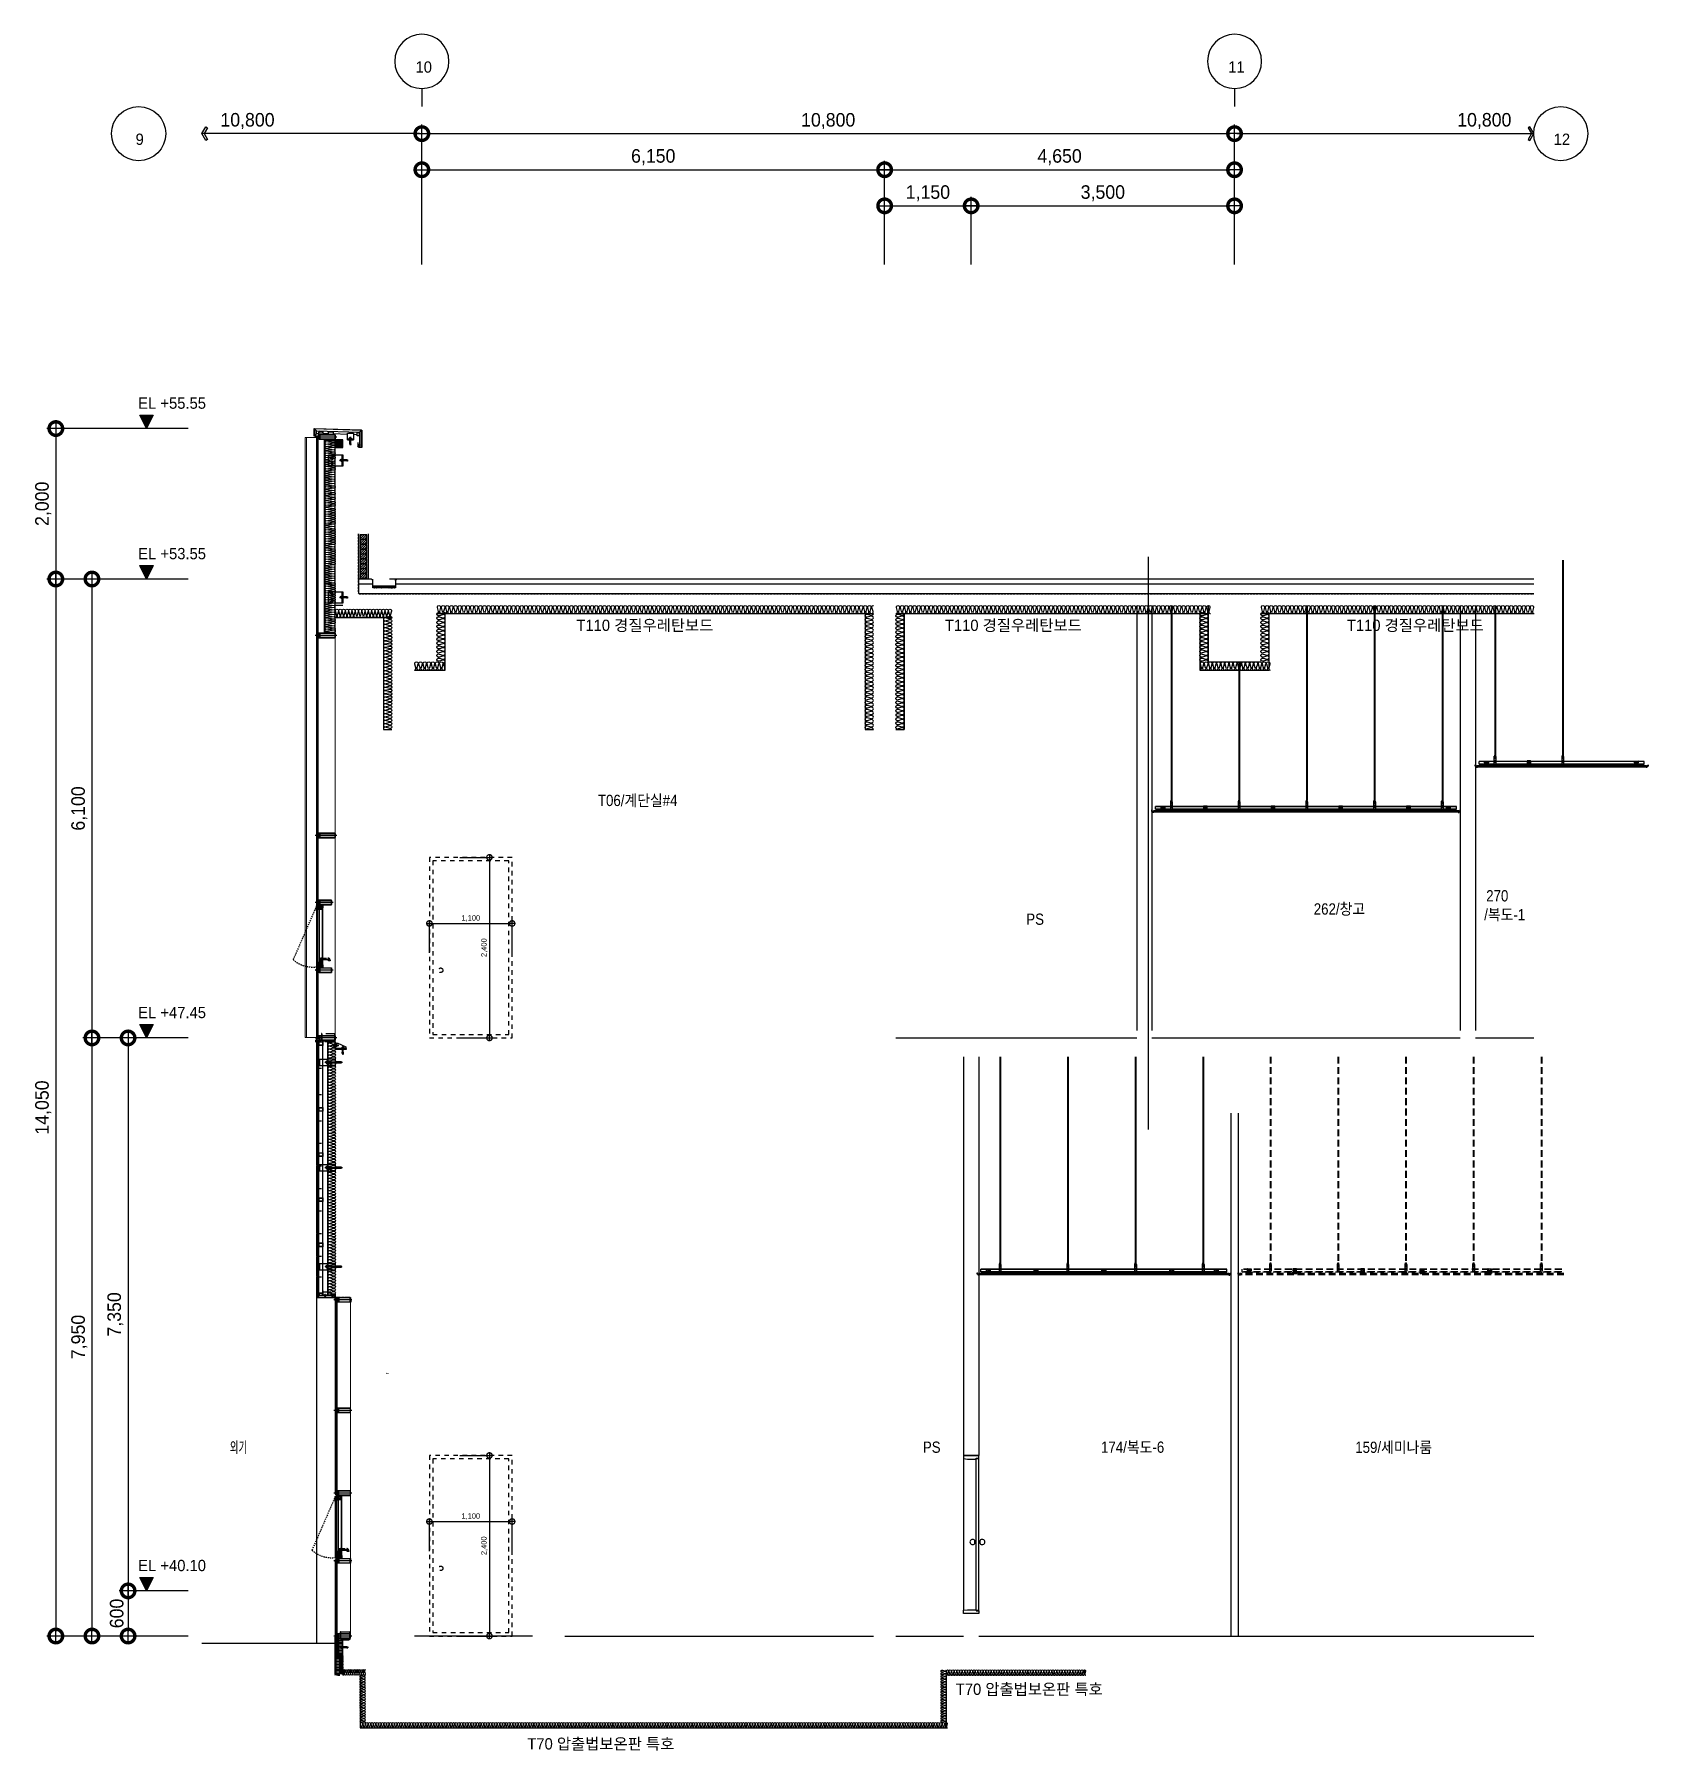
# Model space of a CAD drawing. Header units: millimetres. Extents: x -37526 to 92296, y -340 to 26760.
# Drawn here: x 34850 to 56303, y 1536 to 24350 of the extents above; entities that cross this region are included whole.
import ezdxf
from ezdxf.enums import TextEntityAlignment as Align

# ---------------------------------------------------------------- set-up
doc = ezdxf.new("R2010")
doc.units = ezdxf.units.MM
doc.header["$LTSCALE"] = 60
for name, pattern in [('ACAD_ISO04W100', [30.5, 24, -3, 0.5, -3]), ('CENTER', [50.8, 31.75, -6.35, 6.35, -6.35]), ('CENTER2', [28.575, 19.05, -3.175, 3.175, -3.175]), ('HID', [2.3, 1.5, -0.8]), ('HIDD', [0.7, 0.4, -0.3]), ('HIDDEN', [2, 1, -1]), ('HIDDEN2', [4.7625, 3.175, -1.5875])]:
    doc.linetypes.add(name, pattern=pattern)
doc.layers.get('Defpoints').update_dxf_attribs({"color": 151})
for name, color, linetype in [('0-Sheet', 7, 'Continuous'), ('A-CEN', 1, 'Continuous'), ('A-DIM', 7, 'Continuous'), ('A-DOOR', 4, 'Continuous'), ('A-DOOR-ELE', 5, 'Continuous'), ('A-ELE-8', 8, 'Continuous'), ('A-ELE-9', 9, 'Continuous'), ('A-ETC', 8, 'Continuous'), ('A-ETC-8', 8, 'Continuous'), ('A-ETC-9', 9, 'Continuous'), ('A-FIN', 6, 'Continuous'), ('A-FIN-8', 8, 'Continuous'), ('A-FIN-9', 7, 'Continuous'), ('A-FIN-STAIR', 6, 'Continuous'), ('A-hat', 8, 'Continuous'), ('A-HAT-9', 9, 'Continuous'), ('A-HAT-MATL', 8, 'Continuous'), ('A-HAT-WIREMESH', 9, 'g_mesh'), ('A-WALL', 3, 'Continuous'), ('A-WALL-D', 7, 'Continuous'), ('A-WID', 4, 'Continuous'), ('A-WP', 1, 'HID'), ('ACCY', 5, 'Continuous'), ('B-AR', 7, 'Continuous'), ('cen', 1, 'Continuous'), ('EGI', 6, 'Continuous'), ('EXTRUSION', 7, 'Continuous'), ('FAS', 2, 'Continuous'), ('fastener', 1, 'Continuous'), ('FIN', 6, 'Continuous'), ('GLASS', 7, 'Continuous'), ('GR-1', 1, 'Continuous'), ('GR-8', 8, 'Continuous'), ('HATCH', 5, 'Continuous'), ('INSUL', 8, 'Continuous'), ('ISL', 251, 'Continuous'), ('polyamide', 6, 'Continuous'), ('S-TEEL', 4, 'Continuous'), ('SCREW', 1, 'Continuous'), ('SEALANT', 252, 'Continuous'), ('STEEL2', 1, 'Continuous'), ('W200', 7, 'Continuous'), ('W250', 7, 'Continuous'), ('X-SEC-4$0$A-ETC-8', 8, 'Continuous'), ('실링', 23, 'Continuous'), ('인테리어', 30, 'HIDDEN')]:
    doc.layers.add(name, color=color, linetype=linetype)
doc.layers.add('A-WIN', color=4, linetype='Continuous', lineweight=9)
doc.layers.add('A-WIN-ELE', color=8, linetype='Continuous', lineweight=9)
for name, color, linetype, plot in [('NOPLOT', 191, 'Continuous', False), ('NOPLOT-DIM', 191, 'Continuous', False), ('NOPLOT-TEXT', 11, 'Continuous', False), ('NOPLOT-단열', 21, 'Continuous', False)]:
    doc.layers.add(name, color=color, linetype=linetype, plot=plot)
doc.styles.add('Gdim', font='Dotum.ttf')
doc.styles.add('Gtx', font='Dotum.ttf')
doc.linetypes.add('g_mesh', pattern='A,10,-0.8,["X",Gdim,S=0.6,R=0,X=-0.15,Y=-0.3],-0.8', length=11.6)
doc.dimstyles.new('Gdim30(INT)', dxfattribs={"dimscale": 24, "dimtxt": 3, "dimasz": 1, "dimexe": 1.5, "dimexo": 2, "dimgap": 1, "dimtad": 1, "dimdec": 0, "dimzin": 0, "dimdsep": 46, "dimlunit": 6, "dimtxsty": 'Gdim', "dimblk": 'ToneDOT', "dimcen": 1.5, "dimdle": 1.5, "dimclrd": 1, "dimclre": 1, "dimclrt": 256, "dimadec": 1, "dimazin": 0, "dimtfac": 1, "dimtdec": 0, "dimtix": 1, "dimtmove": 2, "dimatfit": 3, "dimldrblk": 'DOT', "dimfxl": 0, "dimtolj": 1, "dimtzin": 0, "dimlwd": -1, "dimlwe": -1, "dimarcsym": 0})
doc.dimstyles.new('Gdim60', dxfattribs={"dimscale": 60, "dimtxt": 3, "dimasz": 1, "dimexe": 2, "dimexo": 3, "dimgap": 1, "dimtad": 1, "dimdec": 0, "dimdsep": 46, "dimlunit": 6, "dimtxsty": 'Gdim', "dimblk": 'G3-DOT', "dimcen": 2.5, "dimdle": 2, "dimclrd": 1, "dimclre": 1, "dimclrt": 256, "dimazin": 2, "dimtfac": 1, "dimtdec": 0, "dimtix": 1, "dimtmove": 2, "dimatfit": 3, "dimldrblk": 'DOTSMALL', "dimfxl": 0, "dimtolj": 1, "dimtzin": 0, "dimarcsym": 0})
pattern_1 = [(90, (81579.6663, 89232.96467), (-0.15875, 0.079375), [0, -0.15875])]
pattern_2 = [(225, (58237.0189, -22344.7967), (1.122532015, -1.122532015), []), (315, (58237.0189, -22344.7967), (1.122532015, 1.122532015), [])]
pattern_3 = [(270, (-24016.0779, 66483.7451), (1.5875, -1.5875), [1.5875, -1.5875])]
pattern_4 = [(315, (-462.3626, 2021.3178), (0.8838835, 0.8838835), []), (45, (-462.3626, 2021.3178), (-0.8838835, 0.8838835), [])]
pattern_5 = [(90, (81579.6663, 89232.96467), (-0.15875, 0.079375), [0, -0.15875])]
pattern_6 = [(315, (-462.3626, 2021.3178), (0.8838835, 0.8838835), []), (45, (-462.3626, 2021.3178), (-0.8838835, 0.8838835), [])]
pattern_7 = [(248.1986, (-173425.87714, -82748.5761), (0.464238432, -0.5222680618), [0, -0.625])]
pattern_8 = [(248.1986, (-173432.0886, -82748.5761), (0.464238432, -0.5222680618), [0, -0.625])]
pattern_9 = [(90, (81579.6663, 89232.96467), (-0.15875, 0.079375), [0, -0.15875])]
pattern_10 = [(248.1986, (-173212.08805, -82748.5761), (0.464238432, -0.5222680618), [0, -0.625])]
pattern_11 = [(90, (81799.66684, 89232.96467), (-0.15875, 0.079375), [0, -0.15875])]
pattern_12 = [(225, (58457.0195, -22344.7967), (1.122532015, -1.122532015), []), (315, (58457.0195, -22344.7967), (1.122532015, 1.122532015), [])]
pattern_13 = [(270, (-23796.0773, 66483.7451), (1.5875, -1.5875), [1.5875, -1.5875])]
pattern_14 = [(315, (-242.3621, 2021.3178), (0.8838835, 0.8838835), []), (45, (-242.3621, 2021.3178), (-0.8838835, 0.8838835), [])]
pattern_15 = [(90, (81559.6663, 89232.96467), (-0.15875, 0.079375), [0, -0.15875])]
pattern_16 = [(90, (-823814.02595, -509654.27619), (-0.15875, 0.079375), [0, -0.15875])]

msp = doc.modelspace()

# ---------------------------------------------------------------- texts
at = {"layer": 'NOPLOT-DIM', "style": 'Gtx'}
for s, p in [('10', (40025, 23840.2)), ('11', (50825, 23840.2)), ('9', (36250.2, 22880.2)), ('12', (55150.2, 22880.2))]:
    msp.add_text(s, height=150, dxfattribs=at).set_placement(p, align=Align.CENTER)
for s, p in [('EL +55.55', (36230.8, 19372.7)), ('EL +53.55', (36230.8, 17372.7)), ('EL +47.45', (36230.8, 11272.7)), ('EL +40.10', (36230.8, 3922.7))]:
    msp.add_text(s, height=150, dxfattribs=at).set_placement(p)
at = {"layer": 'NOPLOT-DIM', "char_height": 180, "attachment_point": 5, "style": 'Gdim'}
for insert in [(37682.7, 23197.5), (54119.1, 23197.5)]:
    msp.add_mtext('\\A1;10,800', dxfattribs=dict(at, insert=insert))
at = {"layer": 'NOPLOT-TEXT', "style": 'Gtx'}
for s, width, p in [('T06/계단실#4', 0.9, (42868.3, 14168.8)), ('262/창고', 0.9, (52193.8, 12726.6)), ('270', 0.9, (54291.4, 12899.5)), ('PS', 0.9, (48149.8, 12588.5)), ('/복도-1', 0.9, (54390, 12648.8)), ('외기', 0.6, (37563.5, 5570.3)), ('PS', 0.9, (46776, 5570.3)), ('174/복도-6', 0.9, (49445.6, 5570.3)), ('159/세미나룸', 0.9, (52914.7, 5570.3))]:
    msp.add_text(s, height=150, dxfattribs=dict(at, width=width)).set_placement(p, align=Align.MIDDLE)
at = {"layer": 'NOPLOT-단열', "style": 'Gtx'}
for p in [(42053.8, 16494.7), (46950.5, 16494.7), (52292.5, 16494.7)]:
    msp.add_text('T110 경질우레탄보드', height=150, dxfattribs=at).set_placement(p, align=Align.MIDDLE_LEFT)
for p in [(47095.8, 2278.1), (41401.6, 1552.3)]:
    msp.add_text('T70 압출법보온판 특호', height=150, dxfattribs=at).set_placement(p)

# ---------------------------------------------------------------- blocks, each defined once
blk = doc.blocks.new('CR')
at = {"color": 0}
blk.add_line((4, 0), (0, 0), dxfattribs=at)
blk.add_circle((10, 0), 6, dxfattribs=at)
blk = doc.blocks.new('G3-DOT')
at = {"layer": 'A-DIM', "color": 1, "linetype": 'ByBlock'}
blk.add_line((1.5, 0), (-1.5, 0), dxfattribs=at)
at = {"layer": 'A-DIM', "color": 1, "linetype": 'ByBlock', "const_width": 3}
blk.add_lwpolyline([(0.375, 0, 1), (-0.375, 0, 1)], format="xyb", close=True, dxfattribs=at)
blk = doc.blocks.new('*D12')
at = {"layer": 'Defpoints', "color": 0, "transparency": 16777216}
for p in [(50800, 23030), (40000, 21110), (50800, 21110)]:
    blk.add_point(p, dxfattribs=at)
at = {"layer": 'NOPLOT-DIM', "color": 1, "lineweight": -2, "transparency": 16777216}
for p, q in [((40000, 21290), (40000, 23150)), ((50800, 21290), (50800, 23150)), ((40060, 23030), (50740, 23030))]:
    blk.add_line(p, q, dxfattribs=at)
at = {"layer": 'NOPLOT-DIM', "color": 1, "lineweight": -2, "transparency": 16777216, "xscale": 60, "yscale": 60, "zscale": 60, "rotation": 180}
blk.add_blockref('G3-DOT', (40000, 23030), dxfattribs=at)
at = {"layer": 'NOPLOT-DIM', "color": 1, "lineweight": -2, "transparency": 16777216, "xscale": 60, "yscale": 60, "zscale": 60}
blk.add_blockref('G3-DOT', (50800, 23030), dxfattribs=at)
at = {"layer": 'NOPLOT-DIM', "transparency": 16777216, "insert": (45400, 23197), "char_height": 180, "attachment_point": 5, "style": 'Gdim'}
blk.add_mtext('\\A1;10,800', dxfattribs=at)
blk = doc.blocks.new('_DotSmall')
at = {"color": 0, "linetype": 'ByBlock', "const_width": 0.5}
blk.add_lwpolyline([(-0.0625, 0, 1), (0.0625, 0, 1)], format="xyb", close=True, dxfattribs=at)
blk = doc.blocks.new('*D13')
at = {"layer": 'Defpoints', "color": 0, "transparency": 16777216}
for p in [(46150, 22550), (40000, 21110), (46150, 21110)]:
    blk.add_point(p, dxfattribs=at)
at = {"layer": 'NOPLOT-DIM', "color": 1, "lineweight": -2, "transparency": 16777216}
for p, q in [((40000, 21290), (40000, 22670)), ((46150, 21290), (46150, 22670)), ((40060, 22550), (46090, 22550))]:
    blk.add_line(p, q, dxfattribs=at)
at = {"layer": 'NOPLOT-DIM', "color": 1, "lineweight": -2, "transparency": 16777216, "xscale": 60, "yscale": 60, "zscale": 60, "rotation": 180}
blk.add_blockref('G3-DOT', (40000, 22550), dxfattribs=at)
at = {"layer": 'NOPLOT-DIM', "color": 1, "lineweight": -2, "transparency": 16777216, "xscale": 60, "yscale": 60, "zscale": 60}
blk.add_blockref('G3-DOT', (46150, 22550), dxfattribs=at)
at = {"layer": 'NOPLOT-DIM', "transparency": 16777216, "insert": (43075, 22717), "char_height": 180, "attachment_point": 5, "style": 'Gdim'}
blk.add_mtext('\\A1;6,150', dxfattribs=at)
blk = doc.blocks.new('*D11')
at = {"layer": 'Defpoints', "color": 0, "transparency": 16777216}
for p in [(50800, 22550), (46150, 21110), (50800, 21110)]:
    blk.add_point(p, dxfattribs=at)
at = {"layer": 'NOPLOT-DIM', "color": 1, "lineweight": -2, "transparency": 16777216}
for p, q in [((46150, 21290), (46150, 22670)), ((50800, 21290), (50800, 22670)), ((46210, 22550), (50740, 22550))]:
    blk.add_line(p, q, dxfattribs=at)
at = {"layer": 'NOPLOT-DIM', "color": 1, "lineweight": -2, "transparency": 16777216, "xscale": 60, "yscale": 60, "zscale": 60, "rotation": 180}
blk.add_blockref('G3-DOT', (46150, 22550), dxfattribs=at)
at = {"layer": 'NOPLOT-DIM', "color": 1, "lineweight": -2, "transparency": 16777216, "xscale": 60, "yscale": 60, "zscale": 60}
blk.add_blockref('G3-DOT', (50800, 22550), dxfattribs=at)
at = {"layer": 'NOPLOT-DIM', "transparency": 16777216, "insert": (48475, 22717), "char_height": 180, "attachment_point": 5, "style": 'Gdim'}
blk.add_mtext('\\A1;4,650', dxfattribs=at)
blk = doc.blocks.new('*D14')
at = {"layer": 'Defpoints', "color": 0, "transparency": 16777216}
for p in [(37076, 11010), (35616, 3060), (37076, 3060)]:
    blk.add_point(p, dxfattribs=at)
at = {"layer": 'NOPLOT-DIM', "color": 1, "lineweight": -2, "transparency": 16777216}
for p, q in [((36896, 11010), (35496, 11010)), ((35616, 10950), (35616, 3120)), ((36896, 3060), (35496, 3060))]:
    blk.add_line(p, q, dxfattribs=at)
at = {"layer": 'NOPLOT-DIM', "color": 1, "lineweight": -2, "transparency": 16777216, "xscale": 60, "yscale": 60, "zscale": 60}
for p, rotation in [((35616, 11010), 90.00000000000026), ((35616, 3060), 270.0000000000002)]:
    blk.add_blockref('G3-DOT', p, dxfattribs=dict(at, rotation=rotation))
at = {"layer": 'NOPLOT-DIM', "transparency": 16777216, "insert": (35448, 7035), "char_height": 180, "attachment_point": 5, "rotation": 90, "style": 'Gdim'}
blk.add_mtext('\\A1;7,950', dxfattribs=at)
blk = doc.blocks.new('*D15')
at = {"layer": 'Defpoints', "color": 0, "transparency": 16777216}
for p in [(37076, 17110), (35616, 11010), (37076, 11010)]:
    blk.add_point(p, dxfattribs=at)
at = {"layer": 'NOPLOT-DIM', "color": 1, "lineweight": -2, "transparency": 16777216}
for p, q in [((36896, 17110), (35496, 17110)), ((35616, 17050), (35616, 11070)), ((36896, 11010), (35496, 11010))]:
    blk.add_line(p, q, dxfattribs=at)
at = {"layer": 'NOPLOT-DIM', "color": 1, "lineweight": -2, "transparency": 16777216, "xscale": 60, "yscale": 60, "zscale": 60}
for p, rotation in [((35616, 17110), 90.00000000000026), ((35616, 11010), 270.0000000000002)]:
    blk.add_blockref('G3-DOT', p, dxfattribs=dict(at, rotation=rotation))
at = {"layer": 'NOPLOT-DIM', "transparency": 16777216, "insert": (35448, 14060), "char_height": 180, "attachment_point": 5, "rotation": 90, "style": 'Gdim'}
blk.add_mtext('\\A1;6,100', dxfattribs=at)
blk = doc.blocks.new('*D16')
at = {"layer": 'Defpoints', "color": 0, "transparency": 16777216}
for p in [(37076, 17110), (35136, 3060), (37076, 3060)]:
    blk.add_point(p, dxfattribs=at)
at = {"layer": 'NOPLOT-DIM', "color": 1, "lineweight": -2, "transparency": 16777216}
for p, q in [((36896, 17110), (35016, 17110)), ((35136, 17050), (35136, 3120)), ((36896, 3060), (35016, 3060))]:
    blk.add_line(p, q, dxfattribs=at)
at = {"layer": 'NOPLOT-DIM', "color": 1, "lineweight": -2, "transparency": 16777216, "xscale": 60, "yscale": 60, "zscale": 60}
for p, rotation in [((35136, 17110), 90.00000000000026), ((35136, 3060), 270.0000000000002)]:
    blk.add_blockref('G3-DOT', p, dxfattribs=dict(at, rotation=rotation))
at = {"layer": 'NOPLOT-DIM', "transparency": 16777216, "insert": (34968, 10085), "char_height": 180, "attachment_point": 5, "rotation": 90, "style": 'Gdim'}
blk.add_mtext('\\A1;14,050', dxfattribs=at)
blk = doc.blocks.new('*D17')
at = {"layer": 'Defpoints', "color": 0, "transparency": 16777216}
for p in [(37076, 19110), (35136, 17110), (37076, 17110)]:
    blk.add_point(p, dxfattribs=at)
at = {"layer": 'NOPLOT-DIM', "color": 1, "lineweight": -2, "transparency": 16777216}
for p, q in [((36896, 19110), (35016, 19110)), ((35136, 19050), (35136, 17170)), ((36896, 17110), (35016, 17110))]:
    blk.add_line(p, q, dxfattribs=at)
at = {"layer": 'NOPLOT-DIM', "color": 1, "lineweight": -2, "transparency": 16777216, "xscale": 60, "yscale": 60, "zscale": 60}
for p, rotation in [((35136, 19110), 90.00000000000026), ((35136, 17110), 270.0000000000002)]:
    blk.add_blockref('G3-DOT', p, dxfattribs=dict(at, rotation=rotation))
at = {"layer": 'NOPLOT-DIM', "transparency": 16777216, "insert": (34968, 18110), "char_height": 180, "attachment_point": 5, "rotation": 90, "style": 'Gdim'}
blk.add_mtext('\\A1;2,000', dxfattribs=at)
blk = doc.blocks.new('*D23')
at = {"layer": 'Defpoints', "color": 0, "transparency": 16777216}
for p in [(37076, 11010), (36096, 3660), (37076, 3660)]:
    blk.add_point(p, dxfattribs=at)
at = {"layer": 'NOPLOT-DIM', "color": 1, "lineweight": -2, "transparency": 16777216}
for p, q in [((36896, 11010), (35976, 11010)), ((36096, 10950), (36096, 3720)), ((36896, 3660), (35976, 3660))]:
    blk.add_line(p, q, dxfattribs=at)
at = {"layer": 'NOPLOT-DIM', "color": 1, "lineweight": -2, "transparency": 16777216, "xscale": 60, "yscale": 60, "zscale": 60}
for p, rotation in [((36096, 11010), 90.00000000000026), ((36096, 3660), 270.0000000000002)]:
    blk.add_blockref('G3-DOT', p, dxfattribs=dict(at, rotation=rotation))
at = {"layer": 'NOPLOT-DIM', "transparency": 16777216, "insert": (35928, 7335), "char_height": 180, "attachment_point": 5, "rotation": 90, "style": 'Gdim'}
blk.add_mtext('\\A1;7,350', dxfattribs=at)
blk = doc.blocks.new('*D22')
at = {"layer": 'Defpoints', "color": 0, "transparency": 16777216}
for p in [(37076, 3660), (36096, 3060), (37076, 3060)]:
    blk.add_point(p, dxfattribs=at)
at = {"layer": 'NOPLOT-DIM', "color": 1, "lineweight": -2, "transparency": 16777216}
for p, q in [((36896, 3660), (35976, 3660)), ((36096, 3600), (36096, 3120)), ((36896, 3060), (35976, 3060))]:
    blk.add_line(p, q, dxfattribs=at)
at = {"layer": 'NOPLOT-DIM', "color": 1, "lineweight": -2, "transparency": 16777216, "xscale": 60, "yscale": 60, "zscale": 60}
for p, rotation in [((36096, 3660), 90.00000000000026), ((36096, 3060), 270.0000000000002)]:
    blk.add_blockref('G3-DOT', p, dxfattribs=dict(at, rotation=rotation))
at = {"layer": 'NOPLOT-DIM', "transparency": 16777216, "insert": (35945, 3360), "char_height": 180, "attachment_point": 5, "rotation": 90, "style": 'Gdim'}
blk.add_mtext('\\A1;600', dxfattribs=at)
blk = doc.blocks.new('ToneDOT')
at = {"layer": 'A-DIM', "color": 1, "linetype": 'ByBlock'}
blk.add_line((1.5, 0), (-1.5, 0), dxfattribs=at)
at = {"layer": 'A-DIM', "color": 1, "linetype": 'ByBlock', "const_width": 3}
blk.add_lwpolyline([(0.375, 0, 1), (-0.375, 0, 1)], format="xyb", close=True, dxfattribs=at)
blk = doc.blocks.new('*D39')
at = {"layer": 'Defpoints', "color": 0, "transparency": 16777216}
for p in [(394, 2436), (394, 36), (834, 36)]:
    blk.add_point(p, dxfattribs=at)
at = {"layer": 'NOPLOT-DIM', "color": 1, "transparency": 16777216}
for p, q in [((442, 2436), (870, 2436)), ((834, 2412), (834, 60)), ((442, 36), (870, 36))]:
    blk.add_line(p, q, dxfattribs=at)
at = {"layer": 'NOPLOT-DIM', "color": 1, "transparency": 16777216, "xscale": 24, "yscale": 24, "zscale": 24}
for p, rotation in [((834, 2436), 90), ((834, 36), 270)]:
    blk.add_blockref('ToneDOT', p, dxfattribs=dict(at, rotation=rotation))
at = {"layer": 'NOPLOT-DIM', "transparency": 16777216, "insert": (767, 1236), "char_height": 72, "attachment_point": 5, "rotation": 90, "style": 'Gdim'}
blk.add_mtext('\\A1;2,400', dxfattribs=at)
blk = doc.blocks.new('_Dot')
at = {"color": 0, "linetype": 'ByBlock', "lineweight": -2}
blk.add_line((-0.5, 0), (-1, 0), dxfattribs=at)
at = {"color": 0, "linetype": 'ByBlock', "const_width": 0.5}
blk.add_lwpolyline([(-0.25, 0, 1), (0.25, 0, 1)], format="xyb", close=True, dxfattribs=at)
blk = doc.blocks.new('*D40')
at = {"layer": 'Defpoints', "color": 0, "transparency": 16777216}
for p in [(1136, 1558), (36, 1118, 0), (1136, 1118, 0)]:
    blk.add_point(p, dxfattribs=at)
at = {"layer": 'NOPLOT-DIM', "color": 1, "transparency": 16777216}
for p, q in [((36, 1166), (36, 1594)), ((60, 1558), (1112, 1558)), ((1136, 1166), (1136, 1594))]:
    blk.add_line(p, q, dxfattribs=at)
at = {"layer": 'NOPLOT-DIM', "color": 1, "transparency": 16777216, "xscale": 24, "yscale": 24, "zscale": 24, "rotation": 180}
blk.add_blockref('ToneDOT', (36, 1558), dxfattribs=at)
at = {"layer": 'NOPLOT-DIM', "color": 1, "transparency": 16777216, "xscale": 24, "yscale": 24, "zscale": 24}
blk.add_blockref('ToneDOT', (1136, 1558), dxfattribs=at)
at = {"layer": 'NOPLOT-DIM', "transparency": 16777216, "insert": (586, 1625), "char_height": 72, "attachment_point": 5, "style": 'Gdim'}
blk.add_mtext('\\A1;1,100', dxfattribs=at)
blk = doc.blocks.new('*U37')
at = {"color": 1}
for p, q in [((-2376, 22, 0), (-2369, 23, 0)), ((-2376, 22), (-2369, 23)), ((-2376, 22, 0), (-2369, 20, 0)), ((-2376, 22), (-2369, 20)), ((-2369, 23, 0), (-2369, 20, 0)), ((-2369, 23), (-2369, 20)), ((1727, 23, 0), (1727, 20, 0)), ((1734, 22, 0), (1727, 23, 0)), ((1727, 23), (1727, 20)), ((1734, 22), (1727, 23)), ((1734, 22, 0), (1727, 20, 0)), ((1734, 22), (1727, 20))]:
    blk.add_line(p, q, dxfattribs=at)
at = {"color": 1, "const_width": 0.1, "elevation": 0}
for points in [[(-2378, 22), (-2377, 22)], [(-2378, 22), (-2377, 22)], [(-2376, 22), (-2366, 22)], [(-2376, 22), (-2366, 22)], [(-2365, 22), (-2364, 22)], [(-2365, 22), (-2364, 22)], [(1722, 22), (1722, 22)], [(1722, 22), (1722, 22)], [(1734, 22), (1723, 22)], [(1734, 22), (1723, 22)], [(1736, 22), (1735, 22)], [(1736, 22), (1735, 22)]]:
    blk.add_lwpolyline(points, dxfattribs=at)
at = {"color": 1}
for centre, radius, start, end in [((-2369, 22, 0), 1.87, 11.7931, 90), ((-2369, 22), 1.87, 11.7931, 90), ((-2369, 22, 0), 1.87, 270, 348.2069), ((-2369, 22), 1.87, 270, 348.2069), ((-2367, 22, 0), 0.384, 95.8966, 264.1034), ((-2367, 22), 0.384, 95.8966, 264.1034), ((1727, 22, 0), 1.87, 90, 168.2069), ((1727, 22), 1.87, 90, 168.2069), ((1725, 22, 0), 0.384, 275.8966, 84.1034), ((1725, 22), 0.384, 275.8966, 84.1034), ((1727, 22, 0), 1.87, 191.7931, 270), ((1727, 22), 1.87, 191.7931, 270)]:
    blk.add_arc(centre, radius, start, end, dxfattribs=at)
at = {"layer": 'A-ELE-8'}
blk.add_line((-2350, 9), (1708, 9), dxfattribs=at)
at = {"layer": 'A-ETC-9'}
for p, q in [((-2320, 75, 0), (1678, 75, 0)), ((-2320, 39), (-2320, 75)), ((-2320, 73, 0), (1678, 73, 0)), ((-2320, 41, 0), (1678, 41, 0)), ((1678, 39, 0), (-2320, 39, 0)), ((-2233, 75), (-2233, 41)), ((-2233, 75), (-2193, 75)), ((-2233, 41), (-2229, 39)), ((-2197, 39), (-2229, 39)), ((-2228, 34), (-2213, 64)), ((-2228, 34), (-2197, 34)), ((-2197, 34), (-2213, 64)), ((-2193, 41), (-2197, 39)), ((-2193, 75), (-2193, 41)), ((1560, 75), (1560, 41)), ((1560, 75), (1600, 75)), ((1560, 41), (1564, 39)), ((1564, 34), (1580, 64)), ((1596, 39), (1564, 39)), ((1564, 34), (1596, 34)), ((1596, 34), (1580, 64)), ((1600, 41), (1596, 39)), ((1600, 75), (1600, 41)), ((1678, 39), (1678, 75))]:
    blk.add_line(p, q, dxfattribs=at)
at = {"layer": 'A-ETC-9', "elevation": 0}
for points in [[(-2199, 22), (-2205, 22, 0.275955), (-2206, 21), (-2207, 20, -0.275955), (-2207, 20), (-2218, 20, -0.275955), (-2218, 20), (-2219, 21, 0.275955), (-2220, 22), (-2226, 22, 0.275955), (-2227, 21), (-2227, 20, -0.275955), (-2228, 20), (-2236, 20, -0.414214), (-2237, 21), (-2237, 36, -0.414214), (-2236, 37), (-2233, 37, -0.414214), (-2232, 36), (-2232, 35), (-2231, 35), (-2231, 36, 0.414214), (-2233, 38), (-2236, 38, 0.414214), (-2238, 36), (-2238, 20, 0.414214), (-2237, 19), (-2228, 19, 0.275955), (-2227, 20), (-2226, 20, -0.275955), (-2225, 21), (-2220, 21, -0.275955), (-2219, 20), (-2219, 20, 0.275955), (-2218, 19), (-2207, 19, 0.275955), (-2206, 20), (-2206, 20, -0.275955), (-2205, 21), (-2200, 21, -0.275955), (-2199, 20), (-2198, 20, 0.275955), (-2197, 19), (-2189, 19, 0.414214), (-2188, 20), (-2188, 36, 0.414214), (-2189, 38), (-2193, 38, 0.414214), (-2194, 36), (-2194, 35), (-2193, 35), (-2193, 36, -0.414214), (-2193, 37), (-2189, 37, -0.414214), (-2188, 36), (-2188, 21, -0.414214), (-2189, 20), (-2197, 20, -0.275955), (-2198, 20), (-2198, 21, 0.275955)], [(-2230, 46), (-2230, 34), (-2236, 34), (-2236, 32), (-2189, 32), (-2189, 34), (-2195, 34), (-2195, 46), (-2188, 55), (-2188, 80, 0.414214), (-2190, 81), (-2235, 81, 0.414214), (-2237, 80), (-2237, 55)], [(-2230, 72), (-2230, 58, 0.414214), (-2229, 57), (-2227, 57, 0.414214), (-2226, 58), (-2226, 72, 0.414214), (-2227, 73), (-2229, 73, 0.414214)], [(-2195, 72), (-2195, 58, -0.414214), (-2196, 57), (-2198, 57, -0.414214), (-2199, 58), (-2199, 72, -0.414214), (-2198, 73), (-2196, 73, -0.414214)], [(1594, 22), (1588, 22, 0.275955), (1587, 21), (1586, 20, -0.275955), (1585, 20), (1575, 20, -0.275955), (1575, 20), (1574, 21, 0.275955), (1573, 22), (1567, 22, 0.275955), (1566, 21), (1566, 20, -0.275955), (1565, 20), (1557, 20, -0.414214), (1556, 21), (1556, 36, -0.414214), (1557, 37), (1560, 37, -0.414214), (1561, 36), (1561, 35), (1562, 35), (1562, 36, 0.414214), (1560, 38), (1557, 38, 0.414214), (1555, 36), (1555, 20, 0.414214), (1556, 19), (1565, 19, 0.275955), (1566, 20), (1567, 20, -0.275955), (1568, 21), (1573, 21, -0.275955), (1574, 20), (1574, 20, 0.275955), (1575, 19), (1586, 19, 0.275955), (1587, 20), (1587, 20, -0.275955), (1588, 21), (1593, 21, -0.275955), (1594, 20), (1595, 20, 0.275955), (1596, 19), (1604, 19, 0.414214), (1605, 20), (1605, 36, 0.414214), (1604, 38), (1600, 38, 0.414214), (1599, 36), (1599, 35), (1600, 35), (1600, 36, -0.414214), (1600, 37), (1604, 37, -0.414214), (1605, 36), (1605, 21, -0.414214), (1604, 20), (1596, 20, -0.275955), (1595, 20), (1595, 21, 0.275955)], [(1563, 46), (1563, 34), (1557, 34), (1557, 32), (1604, 32), (1604, 34), (1598, 34), (1598, 46), (1605, 55), (1605, 80, 0.414214), (1603, 81), (1558, 81, 0.414214), (1556, 80), (1556, 55)], [(1563, 72), (1563, 58, 0.414214), (1564, 57), (1566, 57, 0.414214), (1567, 58), (1567, 72, 0.414214), (1566, 73), (1564, 73, 0.414214)], [(1598, 72), (1598, 58, -0.414214), (1597, 57), (1595, 57, -0.414214), (1594, 58), (1594, 72, -0.414214), (1595, 73), (1597, 73, -0.414214)]]:
    blk.add_lwpolyline(points, format="xyb", close=True, dxfattribs=at)
at = {"layer": 'FIN', "color": 5, "linetype": 'Continuous', "elevation": 0}
for points in [[(-2371, 30), (-2369, 30), (-2369, 14), (-2356, 14), (-2356, -1), (-2345, -1), (-2345, 0), (-2343, 0), (-2343, -3), (-2358, -3), (-2358, 12), (-2371, 12)], [(1729, 30), (1727, 30), (1727, 14), (1713, 14), (1713, -1), (1703, -1), (1703, 0), (1701, 0), (1701, -3), (1715, -3), (1715, 12), (1729, 12)]]:
    blk.add_lwpolyline(points, close=True, dxfattribs=at)
at = {"layer": '실링'}
for p, q in [((-2350, 19), (1708, 19)), ((-2350, 0, 0), (-2350, 19, 0)), ((-2350, 0), (1708, 0)), ((1708, 0, 0), (1708, 19, 0))]:
    blk.add_line(p, q, dxfattribs=at)
blk = doc.blocks.new('*U38')
at = {"color": 1}
for p, q in [((-572, 22, 0), (-566, 23, 0)), ((-572, 22), (-566, 23)), ((-572, 22, 0), (-566, 20, 0)), ((-572, 22), (-566, 20)), ((-566, 23, 0), (-566, 20, 0)), ((-566, 23), (-566, 20)), ((1727, 23, 0), (1727, 20, 0)), ((1734, 22, 0), (1727, 23, 0)), ((1727, 23), (1727, 20)), ((1734, 22), (1727, 23)), ((1734, 22, 0), (1727, 20, 0)), ((1734, 22), (1727, 20))]:
    blk.add_line(p, q, dxfattribs=at)
at = {"color": 1, "const_width": 0.1, "elevation": 0}
for points in [[(-575, 22), (-574, 22)], [(-575, 22), (-574, 22)], [(-572, 22), (-562, 22)], [(-572, 22), (-562, 22)], [(-561, 22), (-560, 22)], [(-561, 22), (-560, 22)], [(1722, 22), (1722, 22)], [(1722, 22), (1722, 22)], [(1734, 22), (1723, 22)], [(1734, 22), (1723, 22)], [(1736, 22), (1735, 22)], [(1736, 22), (1735, 22)]]:
    blk.add_lwpolyline(points, dxfattribs=at)
at = {"color": 1}
for centre, radius, start, end in [((-566, 22, 0), 1.87, 11.7931, 90), ((-566, 22), 1.87, 11.7931, 90), ((-566, 22, 0), 1.87, 270, 348.2069), ((-566, 22), 1.87, 270, 348.2069), ((-564, 22, 0), 0.384, 95.8966, 264.1034), ((-564, 22), 0.384, 95.8966, 264.1034), ((1727, 22, 0), 1.87, 90, 168.2069), ((1727, 22), 1.87, 90, 168.2069), ((1725, 22, 0), 0.384, 275.8966, 84.1034), ((1725, 22), 0.384, 275.8966, 84.1034), ((1727, 22, 0), 1.87, 191.7931, 270), ((1727, 22), 1.87, 191.7931, 270)]:
    blk.add_arc(centre, radius, start, end, dxfattribs=at)
at = {"layer": 'A-ELE-8'}
blk.add_line((-547, 9), (1708, 9), dxfattribs=at)
at = {"layer": 'A-ETC-9'}
for p, q in [((-517, 75, 0), (1678, 75, 0)), ((-517, 39), (-517, 75)), ((-517, 73, 0), (1678, 73, 0)), ((-517, 41, 0), (1678, 41, 0)), ((1678, 39, 0), (-517, 39, 0)), ((-429, 75), (-429, 41)), ((-429, 75), (-389, 75)), ((-429, 41), (-425, 39)), ((-425, 34), (-409, 64)), ((-393, 39), (-425, 39)), ((-425, 34), (-393, 34)), ((-393, 34), (-409, 64)), ((-389, 41), (-393, 39)), ((-389, 75), (-389, 41)), ((1560, 75), (1560, 41)), ((1560, 75), (1600, 75)), ((1560, 41), (1564, 39)), ((1564, 34), (1580, 64)), ((1596, 39), (1564, 39)), ((1564, 34), (1596, 34)), ((1596, 34), (1580, 64)), ((1600, 41), (1596, 39)), ((1600, 75), (1600, 41)), ((1678, 39), (1678, 75))]:
    blk.add_line(p, q, dxfattribs=at)
at = {"layer": 'A-ETC-9', "elevation": 0}
for points in [[(-427, 46), (-427, 34), (-432, 34), (-432, 32), (-386, 32), (-386, 34), (-392, 34), (-392, 46), (-385, 55), (-385, 80, 0.414214), (-386, 81), (-432, 81, 0.414214), (-434, 80), (-434, 55)], [(-396, 22), (-402, 22, 0.275955), (-403, 21), (-403, 20, -0.275955), (-404, 20), (-414, 20, -0.275955), (-415, 20), (-416, 21, 0.275955), (-416, 22), (-423, 22, 0.275955), (-423, 21), (-424, 20, -0.275955), (-425, 20), (-432, 20, -0.414214), (-433, 21), (-433, 36, -0.414214), (-432, 37), (-429, 37, -0.414214), (-428, 36), (-428, 35), (-427, 35), (-427, 36, 0.414214), (-429, 38), (-432, 38, 0.414214), (-434, 36), (-434, 20, 0.414214), (-433, 19), (-424, 19, 0.275955), (-423, 20), (-423, 20, -0.275955), (-422, 21), (-417, 21, -0.275955), (-416, 20), (-416, 20, 0.275955), (-415, 19), (-404, 19, 0.275955), (-403, 20), (-402, 20, -0.275955), (-401, 21), (-396, 21, -0.275955), (-395, 20), (-395, 20, 0.275955), (-394, 19), (-385, 19, 0.414214), (-384, 20), (-384, 36, 0.414214), (-386, 38), (-389, 38, 0.414214), (-391, 36), (-391, 35), (-390, 35), (-390, 36, -0.414214), (-389, 37), (-386, 37, -0.414214), (-385, 36), (-385, 21, -0.414214), (-386, 20), (-393, 20, -0.275955), (-394, 20), (-395, 21, 0.275955)], [(-427, 72), (-427, 58, 0.414214), (-426, 57), (-423, 57, 0.414214), (-422, 58), (-422, 72, 0.414214), (-423, 73), (-426, 73, 0.414214)], [(-391, 72), (-391, 58, -0.414214), (-392, 57), (-395, 57, -0.414214), (-396, 58), (-396, 72, -0.414214), (-395, 73), (-392, 73, -0.414214)], [(1594, 22), (1588, 22, 0.275955), (1587, 21), (1586, 20, -0.275955), (1585, 20), (1575, 20, -0.275955), (1575, 20), (1574, 21, 0.275955), (1573, 22), (1567, 22, 0.275955), (1566, 21), (1566, 20, -0.275955), (1565, 20), (1557, 20, -0.414214), (1556, 21), (1556, 36, -0.414214), (1557, 37), (1560, 37, -0.414214), (1561, 36), (1561, 35), (1562, 35), (1562, 36, 0.414214), (1560, 38), (1557, 38, 0.414214), (1555, 36), (1555, 20, 0.414214), (1556, 19), (1565, 19, 0.275955), (1566, 20), (1567, 20, -0.275955), (1568, 21), (1573, 21, -0.275955), (1574, 20), (1574, 20, 0.275955), (1575, 19), (1586, 19, 0.275955), (1587, 20), (1587, 20, -0.275955), (1588, 21), (1593, 21, -0.275955), (1594, 20), (1595, 20, 0.275955), (1596, 19), (1604, 19, 0.414214), (1605, 20), (1605, 36, 0.414214), (1604, 38), (1600, 38, 0.414214), (1599, 36), (1599, 35), (1600, 35), (1600, 36, -0.414214), (1600, 37), (1604, 37, -0.414214), (1605, 36), (1605, 21, -0.414214), (1604, 20), (1596, 20, -0.275955), (1595, 20), (1595, 21, 0.275955)], [(1563, 46), (1563, 34), (1557, 34), (1557, 32), (1604, 32), (1604, 34), (1598, 34), (1598, 46), (1605, 55), (1605, 80, 0.414214), (1603, 81), (1558, 81, 0.414214), (1556, 80), (1556, 55)], [(1563, 72), (1563, 58, 0.414214), (1564, 57), (1566, 57, 0.414214), (1567, 58), (1567, 72, 0.414214), (1566, 73), (1564, 73, 0.414214)], [(1598, 72), (1598, 58, -0.414214), (1597, 57), (1595, 57, -0.414214), (1594, 58), (1594, 72, -0.414214), (1595, 73), (1597, 73, -0.414214)]]:
    blk.add_lwpolyline(points, format="xyb", close=True, dxfattribs=at)
at = {"layer": 'FIN', "color": 5, "linetype": 'Continuous', "elevation": 0}
for points in [[(-568, 30), (-566, 30), (-566, 14), (-552, 14), (-552, -1), (-542, -1), (-542, 0), (-540, 0), (-540, -3), (-554, -3), (-554, 12), (-568, 12)], [(1729, 30), (1727, 30), (1727, 14), (1713, 14), (1713, -1), (1703, -1), (1703, 0), (1701, 0), (1701, -3), (1715, -3), (1715, 12), (1729, 12)]]:
    blk.add_lwpolyline(points, close=True, dxfattribs=at)
at = {"layer": '실링'}
for p, q in [((-547, 19), (1708, 19)), ((-547, 0, 0), (-547, 19, 0)), ((-547, 0), (1708, 0)), ((1708, 0, 0), (1708, 19, 0))]:
    blk.add_line(p, q, dxfattribs=at)
blk = doc.blocks.new('*D44')
at = {"layer": 'Defpoints', "color": 0, "transparency": 16777216}
for p in [(47300, 22070), (46150, 21110), (47300, 21110)]:
    blk.add_point(p, dxfattribs=at)
at = {"layer": 'NOPLOT-DIM', "color": 1, "lineweight": -2, "transparency": 16777216}
for p, q in [((46150, 21290), (46150, 22190)), ((47300, 21290), (47300, 22190)), ((46210, 22070), (47240, 22070))]:
    blk.add_line(p, q, dxfattribs=at)
at = {"layer": 'NOPLOT-DIM', "color": 1, "lineweight": -2, "transparency": 16777216, "xscale": 60, "yscale": 60, "zscale": 60, "rotation": 180}
blk.add_blockref('G3-DOT', (46150, 22070), dxfattribs=at)
at = {"layer": 'NOPLOT-DIM', "color": 1, "lineweight": -2, "transparency": 16777216, "xscale": 60, "yscale": 60, "zscale": 60}
blk.add_blockref('G3-DOT', (47300, 22070), dxfattribs=at)
at = {"layer": 'NOPLOT-DIM', "transparency": 16777216, "insert": (46725, 22237), "char_height": 180, "attachment_point": 5, "style": 'Gdim'}
blk.add_mtext('\\A1;1,150', dxfattribs=at)
blk = doc.blocks.new('*D45')
at = {"layer": 'Defpoints', "color": 0, "transparency": 16777216}
for p in [(50800, 22070), (47300, 21110), (50800, 21110)]:
    blk.add_point(p, dxfattribs=at)
at = {"layer": 'NOPLOT-DIM', "color": 1, "lineweight": -2, "transparency": 16777216}
for p, q in [((47300, 21290), (47300, 22190)), ((50800, 21290), (50800, 22190)), ((47360, 22070), (50740, 22070))]:
    blk.add_line(p, q, dxfattribs=at)
at = {"layer": 'NOPLOT-DIM', "color": 1, "lineweight": -2, "transparency": 16777216, "xscale": 60, "yscale": 60, "zscale": 60, "rotation": 180}
blk.add_blockref('G3-DOT', (47300, 22070), dxfattribs=at)
at = {"layer": 'NOPLOT-DIM', "color": 1, "lineweight": -2, "transparency": 16777216, "xscale": 60, "yscale": 60, "zscale": 60}
blk.add_blockref('G3-DOT', (50800, 22070), dxfattribs=at)
at = {"layer": 'NOPLOT-DIM', "transparency": 16777216, "insert": (49050, 22237), "char_height": 180, "attachment_point": 5, "style": 'Gdim'}
blk.add_mtext('\\A1;3,500', dxfattribs=at)
blk = doc.blocks.new('커튼월 히든바_F')
at = {"layer": 'GLASS', "transparency": 33554687}
h = blk.add_hatch(dxfattribs=at)
h.set_pattern_fill('ANSI37', color=253, scale=10, angle=90, style=0)
h.set_pattern_definition(pattern_4)
h.paths.add_polyline_path([(-182, 8, 0.198912), (-182, 8, 0.112366), (-194, 8, 0.198912), (-194, 8), (-194, 15), (-193, 15), (-193, 16, 0.414214), (-192, 15), (-184, 15, 0.414035), (-183, 16), (-183, 15), (-182, 15)])
at = {"layer": 'SEALANT'}
h = blk.add_hatch(dxfattribs=at)
h.set_pattern_fill('DOTS', color=8, scale=10, angle=248.1986)
h.set_pattern_definition([(248.1986, (-86538.2096, -35092.0081), (0.464238432, -0.5222680618), [0, -0.625])])
edge = h.paths.add_edge_path()
edge.add_ellipse((-191, 5), major_axis=(0, 3.37), ratio=1, start_angle=0, end_angle=360, ccw=False)
at = {"layer": 'SEALANT', "transparency": 33554687}
h = blk.add_hatch(dxfattribs=at)
h.set_pattern_fill('ANSI37', color=253, scale=0.5)
h.set_pattern_definition(pattern_2)
h.paths.add_polyline_path([(-168, 14), (-176, 14), (-176, 31, 0.032752), (-168, 30)])
at = {"layer": 'SEALANT'}
h = blk.add_hatch(dxfattribs=at)
h.set_pattern_fill('DASH', color=253, scale=0.5, angle=90, style=0)
h.set_pattern_definition(pattern_3)
h.paths.add_polyline_path([(-168, 14), (-176, 14), (-176, 4), (-168, 4)])
at = {"layer": 'SEALANT', "transparency": 33554687}
h = blk.add_hatch(dxfattribs=at)
h.set_pattern_fill('DOTS', color=253, scale=0.1, angle=90)
h.set_pattern_definition(pattern_1)
h.paths.add_polyline_path([(-168, 3), (-166, 3), (-166, 3), (-166, 4), (-166, 4), (-168, 4, -0.362029), (-168, 5, -0.057613), (-168, 2), (-168, 3, -0.198912)])
h = blk.add_hatch(dxfattribs=at)
h.set_pattern_fill('DOTS', color=253, scale=0.1, angle=270)
h.set_pattern_definition(pattern_1)
h.paths.add_polyline_path([(-168, -3), (-166, -3), (-166, -3), (-166, -4), (-166, -4), (-168, -4, 0.362029), (-168, -5, 0.057613), (-168, -2), (-168, -3, 0.198912)])
at = {"layer": 'B-AR'}
for points in [[(-164, -3, -0.414214), (-163, -4), (-163, -5, 0.298217), (-163, -5, 0.298217), (-163, -6), (-163, -16, 0.298217), (-163, -17, 0.414214), (-162, -17), (-160, -17, 0.414214), (-160, -17, 0.236068), (-160, -16), (-160, 0, 0.236068), (-160, 0, 0.236068), (-160, 0), (-160, 16, 0.236068), (-160, 17, 0.414214), (-160, 17), (-162, 17, 0.414214), (-163, 17, 0.298217), (-163, 16), (-163, 6, 0.298217), (-163, 5, 0.298217), (-163, 5), (-163, 4, -0.414214), (-164, 3), (-168, 3, 0.198912), (-168, 3), (-169, 2, -0.198911), (-170, 1), (-196, 1, 0.414214), (-197, 0, 0.414214), (-196, -2), (-170, -2, -0.198912), (-169, -2), (-168, -2, 0.198912), (-168, -3)], [(-165, 19, -0.414214), (-164, 20), (-158, 20, -0.414214), (-158, 20), (-158, -20, -0.414214), (-158, -20), (-164, -20, -0.414214), (-165, -19), (-165, -5, 0.414214), (-166, -4), (-168, -4, 0.414214), (-168, -5), (-168, -30), (0, -30), (0, 30), (-168, 30), (-168, 5, 0.414214), (-168, 4), (-166, 4, 0.414214), (-165, 5)], [(-131, -28), (-165, -28, -0.414214), (-166, -28), (-166, -23, -0.414214), (-165, -22), (-156, -22, 0.414214), (-155, -22), (-155, 22, 0.414214), (-156, 22), (-165, 22, -0.414214), (-166, 23), (-166, 28, -0.414214), (-165, 28), (-131, 28), (-130, 28), (-121, 28), (-120, 28), (-38, 28), (-37, 28), (-28, 28), (-27, 28), (-3, 28, -0.414214), (-3, 28), (-3, -28, -0.414214), (-3, -28), (-27, -28), (-28, -28), (-37, -28), (-38, -28), (-120, -28), (-121, -28), (-130, -28)]]:
    blk.add_lwpolyline(points, format="xyb", close=True, dxfattribs=at)
at = {"layer": 'cen', "ltscale": 0.005}
blk.add_line((20, 0), (-220, 0), dxfattribs=at)
at = {"layer": 'GLASS', "color": 1, "linetype": 'Continuous'}
for p, q in [((-193, 15, 0), (-193, 22, 0)), ((-183, 15, 0), (-183, 22, 0))]:
    blk.add_line(p, q, dxfattribs=at)
at = {"layer": 'GLASS', "color": 1, "linetype": 'Continuous', "elevation": 0}
for points in [[(-193, 15), (-193, 22), (-194, 22), (-194, 15)], [(-183, 15), (-183, 22), (-182, 22), (-182, 15)]]:
    blk.add_lwpolyline(points, close=True, dxfattribs=at)
blk.add_lwpolyline([(-182, 8, 0.198912), (-182, 8, 0.112366), (-194, 8, 0.198912), (-194, 8), (-194, 15), (-193, 15), (-193, 16, 0.414214), (-192, 15), (-184, 15, 0.414035), (-183, 16), (-183, 15), (-182, 15)], format="xyb", close=True, dxfattribs=at)
for points in [[(-183, 16, -0.414214), (-184, 15), (-192, 15, -0.414214), (-193, 16), (-193, 22, -0.414214), (-192, 22), (-189, 22), (-188, 22), (-188, 22), (-184, 22, -0.414214), (-183, 22), (-183, 16)], [(-184, 16), (-184, 22, 0.414214), (-184, 22), (-192, 22, 0.414214), (-192, 22), (-192, 16, 0.414214), (-192, 16), (-184, 16, 0.414214), (-184, 16)]]:
    blk.add_lwpolyline(points, format="xyb", dxfattribs=at)
at = {"layer": 'GLASS', "color": 8, "linetype": 'Continuous'}
for centre in [(-192, 21, 0), (-192, 20, 0), (-192, 18, 0), (-192, 17, 0), (-190, 21, 0), (-190, 20, 0), (-190, 18, 0), (-190, 17, 0), (-189, 21, 0), (-189, 20, 0), (-189, 18, 0), (-189, 17, 0), (-187, 21, 0), (-187, 20, 0), (-187, 18, 0), (-187, 17, 0), (-186, 21, 0), (-186, 20, 0), (-186, 18, 0), (-186, 17, 0), (-184, 21, 0), (-184, 20, 0), (-184, 18, 0), (-184, 17, 0)]:
    blk.add_circle(centre, 0.65, dxfattribs=at)
at = {"layer": 'polyamide', "color": 5}
blk.add_lwpolyline([(-160, -18), (-160, 0), (-160, -18), (-163, -18), (-163, -3), (-164, -3), (-166, -3), (-166, -4), (-166, -4), (-165, -4), (-165, -6), (-165, -7), (-165, -17), (-165, -17), (-165, -19), (-165, -20), (-158, -20), (-158, -19), (-158, -17), (-158, -17), (-158, -6), (-158, -6), (-158, -2), (-158, -2), (-158, 2), (-158, 2), (-158, 6), (-158, 6), (-158, 17), (-158, 17), (-158, 19), (-158, 20), (-165, 20), (-165, 19), (-165, 17), (-165, 17), (-165, 7), (-165, 6), (-165, 4), (-166, 4), (-166, 4), (-166, 3), (-164, 3), (-163, 3), (-163, 18), (-160, 18), (-160, 0)], dxfattribs=at)
at = {"layer": 'SEALANT', "color": 4}
blk.add_lwpolyline([(-168, 30, -0.032752), (-176, 31)], format="xyb", dxfattribs=at)
blk.add_lwpolyline([(-168, 14), (-176, 14), (-176, 4), (-168, 4)], close=True, dxfattribs=at)
at = {"layer": 'SEALANT', "color": 8}
for centre, start, end in [((-179, 5), 346.7784, 359.2245), ((-179, -5), 0.7755, 13.2216)]:
    blk.add_arc(centre, 11.4, start, end, dxfattribs=at)
at = {"layer": 'SEALANT', "color": 4, "extrusion": (0, 0, -1)}
blk.add_ellipse((-191, 5, 0), major_axis=(0, 3.37), ratio=1, dxfattribs=at)
blk = doc.blocks.new('PH-4-16')
at = {"layer": 'SCREW'}
for p, q in [((-2, 0), (-2, -1)), ((2, 0), (2, -2)), ((-2, -1), (-2, -1)), ((-2, -1), (-2, -1)), ((0, -1), (-2, -1)), ((0, -1), (-2, -1)), ((-2, -1), (-2, -2)), ((0, -1), (-2, -1)), ((0, -1), (-2, -1)), ((2, -2), (-2, -3)), ((2, -2), (-2, -2)), ((2, -2), (-2, -3)), ((2, -2), (-2, -2)), ((-2, -2), (-2, -2)), ((2, -3), (-2, -4)), ((2, -3), (-2, -4)), ((2, -3), (-2, -3)), ((2, -3), (-2, -4)), ((-2, -3), (-2, -3)), ((-2, -4), (-2, -3)), ((-2, -3), (-2, -3)), ((2, -4), (-2, -5)), ((2, -4), (-2, -5)), ((2, -4), (-2, -5)), ((-2, -4), (-2, -4)), ((2, -5), (-2, -5)), ((2, -5), (-2, -6)), ((-2, -5), (-2, -5)), ((-2, -5), (-2, -5)), ((-2, -5), (-2, -6)), ((2, -6), (-2, -6)), ((2, -6), (-2, -6)), ((2, -6), (-2, -6)), ((-2, -6), (-2, -6)), ((-2, -6), (-2, -6)), ((-2, -6), (-2, -7)), ((2, -7), (-2, -8)), ((2, -7), (-2, -8)), ((-2, -7), (-2, -8)), ((-2, -7), (-2, -7)), ((2, -7), (-2, -7)), ((2, -7), (-2, -7)), ((2, -8), (-2, -9)), ((2, -8), (-2, -9)), ((2, -8), (-2, -9)), ((2, -8), (-2, -8)), ((-2, -9), (-2, -8)), ((-2, -8), (-2, -8)), ((-2, -9), (-2, -9)), ((2, -9), (-2, -10)), ((2, -9), (-2, -10)), ((2, -9), (-2, -10)), ((-2, -9), (-2, -10)), ((2, -10), (-2, -10)), ((-2, -10), (-2, -10)), ((-2, -10), (-2, -10)), ((2, -10), (-2, -11)), ((2, -10), (-2, -11)), ((-2, -10), (-2, -11)), ((2, -11), (-2, -11)), ((2, -11), (-2, -11)), ((-2, -11), (-2, -11)), ((-2, -11), (-2, -11)), ((-2, -11), (-2, -14)), ((-2, -14), (-1, -14)), ((0, -16), (-2, -14)), ((-1, -13), (-1, -14)), ((-1, -14), (0, -16)), ((2, -14), (0, -12)), ((0, -16), (2, -14)), ((2, -2), (2, -3)), ((2, -2), (2, -2)), ((2, -2), (2, -2)), ((2, -3), (2, -4)), ((2, -3), (2, -3)), ((2, -3), (2, -3)), ((2, -4), (2, -4)), ((2, -4), (2, -5)), ((2, -5), (2, -5)), ((2, -6), (2, -5)), ((2, -6), (2, -6)), ((2, -6), (2, -7)), ((2, -7), (2, -7)), ((2, -7), (2, -7)), ((2, -7), (2, -8)), ((2, -8), (2, -8)), ((2, -8), (2, -8)), ((2, -8), (2, -9)), ((2, -9), (2, -10)), ((2, -9), (2, -9)), ((2, -10), (2, -10)), ((2, -10), (2, -10)), ((2, -11), (2, -11)), ((2, -11), (2, -14))]:
    blk.add_line(p, q, dxfattribs=at)
at = {"layer": 'SCREW', "color": 1, "linetype": 'CENTER'}
blk.add_line((0, 4), (0, -18), dxfattribs=at)
at = {"layer": 'SCREW', "linetype": 'HIDDEN2'}
blk.add_line((-2, -4), (-2, -5), dxfattribs=at)
at = {"layer": 'SCREW'}
blk.add_lwpolyline([(3, 1), (3, 0), (-3, 0), (-3, 1, -0.336479), (-3, 2, -0.138717), (3, 2, -0.336479)], format="xyb", close=True, dxfattribs=at)
blk.add_lwpolyline([(-3, 2), (-2, 2), (-2, 2), (-2, 2), (-2, 2), (-1, 2), (-1, 2), (-1, 2), (-1, 2), (-1, 2), (-1, 2), (0, 2), (0, 2), (-1, 1), (-1, 1), (-1, 1), (0, 1), (0, 1), (0, 1), (0, 1), (0, 1), (0, 1), (0, 1), (0, 1), (0, 1), (1, 1), (1, 1), (1, 1), (0, 2), (0, 2), (1, 2), (1, 2), (1, 2), (1, 2), (1, 2), (1, 2), (2, 2), (2, 2), (2, 2), (2, 2), (3, 2)], dxfattribs=at)
for centre, radius, start, end in [((-2, -1), 0.0931, 139.8661, 209.9246), ((-2, -2), 0.0931, 139.8661, 209.9246), ((-2, -4), 0.0931, 139.8661, 209.9246), ((-2, -5), 0.0931, 139.8661, 209.9246), ((-2, -6), 0.0931, 139.8661, 209.9246), ((-2, -7), 0.0931, 139.8661, 209.9246), ((-2, -9), 0.0931, 139.8661, 209.9246), ((-2, -10), 0.0931, 139.8661, 209.9246), ((-2, -11), 0.0931, 139.8661, 209.9246), ((0, -13), 0.815, 27.365, 180), ((0, -1), 0.0605, 310.7271, 69.3149), ((2, -2), 0.0931, 319.8661, 29.9246), ((2, -3), 0.0931, 319.8661, 29.9246), ((2, -4), 0.0931, 319.8661, 29.9246), ((2, -6), 0.0931, 319.8661, 29.9246), ((2, -7), 0.0931, 319.8661, 29.9246), ((2, -8), 0.0931, 319.8661, 29.9246), ((2, -9), 0.0931, 319.8661, 29.9246), ((2, -11), 0.0931, 319.8661, 29.9246)]:
    blk.add_arc(centre, radius, start, end, dxfattribs=at)
blk = doc.blocks.new('*X62')
at = {"color": 0}
for p, q in [((559, 291), (559, 289)), ((559, 278), (559, 276)), ((561, 291), (561, 286)), ((561, 280), (561, 276)), ((562, 291), (562, 285)), ((562, 282), (562, 276)), ((563, 291), (563, 276)), ((564, 288), (564, 279))]:
    blk.add_line(p, q, dxfattribs=at)
blk = doc.blocks.new('커튼월 오픈바')
at = {"layer": 'B-AR', "linetype": 'Continuous'}
h = blk.add_hatch(dxfattribs=at)
h.set_pattern_fill('DOTS', color=125, scale=15, angle=90, style=0)
h.set_pattern_definition([(90, (-371.0637, 152.2086), (-0.9375, 0.46875), [0, -0.9375])])
h.paths.add_polyline_path([(-195, -46), (-195, -65), (-189, -65), (-189, -45, -0.411503)])
at = {"layer": 'B-AR'}
h = blk.add_hatch(dxfattribs=at)
h.set_pattern_fill('DOTS', color=4, scale=15, angle=-90, style=0)
h.set_pattern_definition([(90, (-422.0814, -530.4542), (0.9375, 0.46875), [0, -0.9375])])
h.paths.add_polyline_path([(-183, -79), (-183, -89), (-195, -89), (-195, -79, 0.17625)])
h = blk.add_hatch(dxfattribs=at)
h.set_pattern_fill('GOST_GROUND', color=256, scale=0.05, style=0)
h.set_pattern_definition([(135, (756.23376, -151.90047), (-0.70710678, 4e-17), [1]), (135, (756.08376, -151.90047), (-0.70710678, 4e-17), [1]), (135, (755.93376, -151.90047), (-0.70710678, 4e-17), [1])])
edge = h.paths.add_edge_path()
edge.add_arc((-179, -59), 0.1, 33.6901, 90, ccw=False)
edge.add_line((-178, -59), (-178, -59))
edge.add_arc((-178, -60), 0.2, -33.6901, 33.6901, ccw=False)
edge.add_line((-178, -60), (-178, -60))
edge.add_arc((-179, -60), 0.1, 284.0362, 326.3099, ccw=False)
edge.add_line((-178, -60), (-179, -60))
edge.add_arc((-179, -60), 0.1, 255.9638, 284.0362, ccw=False)
edge.add_line((-179, -60), (-179, -60))
edge.add_arc((-179, -60), 0.1, 213.6901, 255.9638, ccw=False)
edge.add_line((-180, -60), (-180, -60))
edge.add_arc((-180, -60), 0.2, 146.3099, 213.6901, ccw=False)
edge.add_line((-180, -59), (-180, -59))
edge.add_arc((-179, -59), 0.1, 90, 146.3099, ccw=False)
edge.add_line((-179, -59), (-179, -59))
h = blk.add_hatch(dxfattribs=at)
h.set_pattern_fill('GOST_GROUND', color=256, scale=0.05, style=0)
h.set_pattern_definition([(225, (756.23376, 20.5522), (-0.70710678, -4e-17), [1]), (225, (756.08376, 20.5522), (-0.70710678, -4e-17), [1]), (225, (755.93376, 20.5522), (-0.70710678, -4e-17), [1])])
edge = h.paths.add_edge_path()
edge.add_arc((-179, -72), 0.1, 270, 326.3099)
edge.add_line((-178, -72), (-178, -72))
edge.add_arc((-178, -72), 0.2, 326.3099, 393.6901)
edge.add_line((-178, -72), (-178, -71))
edge.add_arc((-179, -71), 0.1, 33.6901, 75.9638)
edge.add_line((-178, -71), (-179, -71))
edge.add_arc((-179, -71), 0.1, 75.9638, 104.0362)
edge.add_line((-179, -71), (-179, -71))
edge.add_arc((-179, -71), 0.1, 104.0362, 146.3099)
edge.add_line((-180, -71), (-180, -72))
edge.add_arc((-180, -72), 0.2, 146.3099, 213.6901)
edge.add_line((-180, -72), (-180, -72))
edge.add_arc((-179, -72), 0.1, 213.6901, 270)
edge.add_line((-179, -72), (-179, -72))
h = blk.add_hatch(dxfattribs=at)
h.set_pattern_fill('ANSI37', color=1, scale=15, angle=-90, style=0)
h.set_pattern_definition([(315, (-206.117, -176.0325), (1.325825, 1.325825), []), (45, (-206.117, -176.0325), (-1.325825, 1.325825), [])])
h.paths.add_polyline_path([(-165, -34), (-165, -33), (-165, -33), (-170, -33), (-171, -33), (-171, -34, -1.000001), (-173, -34), (-173, -33), (-175, -33, 0.414214), (-176, -34), (-176, -40, 0.414213), (-175, -41), (-173, -41), (-173, -40, -1.001246), (-171, -40), (-171, -43, -0.105528), (-165, -43), (-165, -43), (-165, -40, -1.008739), (-163, -40), (-163, -41), (-160, -41, 0.414214), (-160, -40), (-160, -34, 0.414213), (-160, -33), (-163, -33), (-163, -34, -1)])
h = blk.add_hatch(dxfattribs=at)
h.set_pattern_fill('GOST_GROUND', color=256, scale=0.05, style=0)
h.set_pattern_definition([(45, (-1104.0436, -151.90047), (0.70710678, -2e-16), [1]), (45, (-1103.8936, -151.90047), (0.70710678, -2e-16), [1]), (45, (-1103.7436, -151.90047), (0.70710678, -2e-16), [1])])
edge = h.paths.add_edge_path()
edge.add_arc((-169, -59), 0.1, 90, 146.3099)
edge.add_line((-169, -59), (-170, -59))
edge.add_arc((-169, -60), 0.2, 146.3099, 213.6901)
edge.add_line((-170, -60), (-169, -60))
edge.add_arc((-169, -60), 0.1, 213.6901, 255.9638)
edge.add_line((-169, -60), (-169, -60))
edge.add_arc((-169, -60), 0.1, 255.9638, 284.0362)
edge.add_line((-169, -60), (-168, -60))
edge.add_arc((-168, -60), 0.1, 284.0362, 326.3099)
edge.add_line((-168, -60), (-168, -60))
edge.add_arc((-168, -60), 0.2, 326.3099, 393.6901)
edge.add_line((-168, -59), (-168, -59))
edge.add_arc((-168, -59), 0.1, 33.6901, 90)
edge.add_line((-168, -59), (-169, -59))
h = blk.add_hatch(dxfattribs=at)
h.set_pattern_fill('GOST_GROUND', color=256, scale=0.05, style=0)
h.set_pattern_definition([(315, (-1104.0436, 20.5522), (0.70710678, 2e-16), [1]), (315, (-1103.8936, 20.5522), (0.70710678, 2e-16), [1]), (315, (-1103.7436, 20.5522), (0.70710678, 2e-16), [1])])
edge = h.paths.add_edge_path()
edge.add_arc((-169, -72), 0.1, 213.6901, 270, ccw=False)
edge.add_line((-169, -72), (-170, -72))
edge.add_arc((-169, -72), 0.2, 146.3099, 213.6901, ccw=False)
edge.add_line((-170, -72), (-169, -71))
edge.add_arc((-169, -71), 0.1, 104.0362, 146.3099, ccw=False)
edge.add_line((-169, -71), (-169, -71))
edge.add_arc((-169, -71), 0.1, 75.9638, 104.0362, ccw=False)
edge.add_line((-169, -71), (-168, -71))
edge.add_arc((-168, -71), 0.1, 33.6901, 75.9638, ccw=False)
edge.add_line((-168, -71), (-168, -72))
edge.add_arc((-168, -72), 0.2, -33.6901, 33.6901, ccw=False)
edge.add_line((-168, -72), (-168, -72))
edge.add_arc((-168, -72), 0.1, 270, 326.3099, ccw=False)
edge.add_line((-168, -72), (-169, -72))
at = {"layer": 'GLASS', "transparency": 33554687}
h = blk.add_hatch(dxfattribs=at)
h.set_pattern_fill('ANSI37', color=253, scale=10, angle=90, style=0)
h.set_pattern_definition(pattern_6)
h.paths.add_polyline_path([(-182, 8, 0.198912), (-182, 8, 0.112366), (-194, 8, 0.198912), (-194, 8), (-194, 15), (-193, 15), (-193, 16, 0.414214), (-192, 15), (-184, 15, 0.414035), (-183, 16), (-183, 15), (-182, 15)])
at = {"layer": 'SEALANT'}
h = blk.add_hatch(dxfattribs=at)
h.set_pattern_fill('DOTS', color=8, scale=10, angle=248.1986)
h.set_pattern_definition(pattern_7)
edge = h.paths.add_edge_path()
edge.add_ellipse((-185, 5), major_axis=(0, 3.37), ratio=1, start_angle=0, end_angle=360, ccw=False)
at = {"layer": 'SEALANT', "transparency": 33554687}
h = blk.add_hatch(dxfattribs=at)
h.set_pattern_fill('ANSI37', color=253, scale=0.5)
h.set_pattern_definition([(225, (58237.0189, -22344.7967), (1.122532015, -1.122532015), []), (315, (58237.0189, -22344.7967), (1.122532015, 1.122532015), [])])
h.paths.add_polyline_path([(-168, 14), (-176, 14), (-176, 31, 0.032752), (-168, 30)])
at = {"layer": 'SEALANT'}
h = blk.add_hatch(dxfattribs=at)
h.set_pattern_fill('DASH', color=253, scale=0.5, angle=90, style=0)
h.set_pattern_definition(pattern_3)
h.paths.add_polyline_path([(-168, 14), (-176, 14), (-176, 4), (-168, 4)])
at = {"layer": 'SEALANT', "transparency": 33554687}
h = blk.add_hatch(dxfattribs=at)
h.set_pattern_fill('DOTS', color=253, scale=0.1, angle=90)
h.set_pattern_definition(pattern_5)
h.paths.add_polyline_path([(-168, 3), (-166, 3), (-166, 3), (-166, 4), (-166, 4), (-168, 4, -0.362029), (-168, 5, -0.057613), (-168, 2), (-168, 3, -0.198912)])
at = {"layer": 'SEALANT'}
h = blk.add_hatch(dxfattribs=at)
h.set_pattern_fill('DOTS', color=8, scale=10, angle=248.1986)
h.set_pattern_definition(pattern_7)
edge = h.paths.add_edge_path()
edge.add_ellipse((-185, -5), major_axis=(0, -3.37), ratio=1, start_angle=0, end_angle=360)
at = {"layer": 'SEALANT', "transparency": 33554687}
h = blk.add_hatch(dxfattribs=at)
h.set_pattern_fill('DOTS', color=253, scale=0.1, angle=270)
h.set_pattern_definition(pattern_5)
h.paths.add_polyline_path([(-168, -3), (-166, -3), (-166, -3), (-166, -4), (-166, -4), (-168, -4, 0.362029), (-168, -5, 0.057613), (-168, -2), (-168, -3, 0.198912)])
at = {"layer": 'A-WIN-ELE'}
for p, q in [((-160, -91, 0), (-160, -111, 0)), ((-124, -90, 0), (-124, -111, 0)), ((-114, -68, 0), (-114, -111, 0))]:
    blk.add_line(p, q, dxfattribs=at)
at = {"layer": 'B-AR', "color": 125}
blk.add_line((-189, -65, 0), (-194, -73), dxfattribs=at)
at = {"layer": 'B-AR'}
for points in [[(-164, -3, -0.414214), (-163, -4), (-163, -5, 0.298217), (-163, -5, 0.298217), (-163, -6), (-163, -16, 0.298217), (-163, -17, 0.414214), (-162, -17), (-160, -17, 0.414214), (-160, -17, 0.236068), (-160, -16), (-160, 0, 0.236068), (-160, 0, 0.236068), (-160, 0), (-160, 16, 0.236068), (-160, 17, 0.414214), (-160, 17), (-162, 17, 0.414214), (-163, 17, 0.298217), (-163, 16), (-163, 6, 0.298217), (-163, 5, 0.298217), (-163, 5), (-163, 4, -0.414214), (-164, 3), (-168, 3, 0.198912), (-168, 3), (-169, 2, -0.198911), (-170, 1), (-191, 1, 0.414214), (-192, 0, 0.414214), (-191, -2), (-170, -2, -0.198912), (-169, -2), (-168, -2, 0.198912), (-168, -3)], [(-165, 19, -0.414214), (-164, 20), (-158, 20, -0.414214), (-158, 20), (-158, -20, -0.414214), (-158, -20), (-164, -20, -0.414214), (-165, -19), (-165, -5, 0.414214), (-166, -4), (-168, -4, 0.414214), (-168, -5), (-168, -30), (0, -30), (0, 30), (-168, 30), (-168, 5, 0.414214), (-168, 4), (-166, 4, 0.414214), (-165, 5)], [(-131, -28), (-165, -28, -0.414214), (-166, -28), (-166, -23, -0.414214), (-165, -22), (-156, -22, 0.414214), (-155, -22), (-155, 22, 0.414214), (-156, 22), (-165, 22, -0.414214), (-166, 23), (-166, 28, -0.414214), (-165, 28), (-131, 28), (-130, 28), (-121, 28), (-120, 28), (-38, 28), (-37, 28), (-28, 28), (-27, 28), (-3, 28, -0.414214), (-3, 28), (-3, -28, -0.414214), (-3, -28), (-27, -28), (-28, -28), (-37, -28), (-38, -28), (-120, -28), (-121, -28), (-130, -28)]]:
    blk.add_lwpolyline(points, format="xyb", close=True, dxfattribs=at)
at = {"layer": 'B-AR', "color": 7, "elevation": 0}
for points in [[(-184, -15), (-186, -15, -0.596322), (-187, -14), (-186, -14), (-186, -14, 0.414214), (-187, -13), (-196, -13, -0.414214), (-196, -12), (-196, -10, -0.427581), (-196, -10), (-191, -10), (-190, -10), (-191, -9), (-196, -8), (-199, -8, 0.414214), (-200, -9), (-200, -14, 0.414214), (-199, -15), (-191, -15, -0.414214), (-189, -17), (-189, -22, -0.210026), (-189, -23), (-192, -25), (-192, -26), (-191, -26), (-189, -25, -0.652856), (-188, -25), (-188, -37, 0.414214), (-187, -37), (-187, -37, 0.414214), (-186, -37), (-186, -24), (-187, -24, -0.596322), (-186, -23), (-184, -23), (-184, -24, 0.599022), (-184, -25), (-183, -23), (-183, -15), (-184, -14, 0.599022), (-184, -14)], [(-181, -74), (-181, -74), (-180, -74), (-180, -74), (-178, -74, 0.536822), (-178, -74), (-179, -72, 0.799115), (-179, -72, -0.401063), (-180, -72), (-181, -72, -0.414214), (-181, -72), (-181, -68, -0.414214), (-181, -67), (-180, -67), (-178, -69, 0.61079), (-178, -69, 0.148109), (-179, -66, -0.357696), (-179, -65, 0.148109), (-178, -63, 0.61079), (-178, -63), (-180, -64), (-181, -64, -0.414214), (-181, -64), (-181, -59, -0.414214), (-181, -59), (-180, -59, -0.401063), (-179, -59, 0.799115), (-179, -59), (-178, -58, 0.536822), (-178, -57), (-180, -57), (-180, -58), (-181, -58), (-181, -57), (-181, -52, -0.267949), (-181, -52, 0.267949), (-181, -52), (-181, -46, 0.414214), (-181, -46), (-182, -46, 0.414214), (-183, -47), (-183, -47), (-182, -47), (-182, -50, -0.414214), (-183, -51), (-187, -51, -0.414214), (-188, -50), (-188, -46), (-187, -46), (-187, -45, 0.414214), (-188, -44), (-189, -44, 0.414214), (-189, -45), (-189, -73, 0.414214), (-189, -74), (-186, -74), (-185, -74), (-185, -74)], [(-169, -86), (-169, -84, 0.395013), (-171, -82, 0.433679), (-173, -83), (-173, -86, 0.433679), (-171, -88, 0.395013)], [(-169, -72, -0.799115), (-168, -72, 0.401063), (-168, -72), (-167, -72, 0.414214), (-166, -72), (-166, -68, 0.414214), (-167, -67), (-168, -67), (-170, -69, -0.61079), (-170, -69, -0.148109), (-169, -66, 0.357696), (-169, -65, -0.148109), (-170, -63, -0.61079), (-170, -63), (-168, -64), (-167, -64, 0.414214), (-166, -64), (-166, -59, 0.414214), (-167, -59), (-168, -59, 0.401063), (-168, -59, -0.799115), (-169, -59), (-170, -58, -0.536822), (-169, -57), (-167, -57), (-167, -58), (-167, -58), (-166, -57), (-166, -55, -0.414236), (-166, -54), (-164, -54, -0.414214), (-163, -55), (-163, -56), (-164, -56), (-164, -57), (-165, -57), (-165, -62, 0.414214), (-164, -62), (-159, -62, 0.414214), (-159, -62), (-159, -57), (-159, -57), (-159, -57, -0.414214), (-158, -56), (-158, -56, -0.414214), (-157, -56), (-157, -65), (-152, -65, -0.414214), (-151, -66), (-151, -66, -0.414214), (-152, -67), (-154, -67, 0.414214), (-154, -67), (-154, -68, -0.414214), (-155, -68), (-155, -68, -0.414214), (-156, -68), (-156, -67, 0.414214), (-156, -67), (-157, -67, 0.414214), (-157, -67), (-157, -72, 0.414214), (-157, -72), (-144, -72, 0.8), (-143, -72), (-131, -72, 0.414214), (-130, -72), (-130, -71), (-129, -71), (-129, -72, 0.414214), (-128, -72), (-126, -72, 0.414214), (-126, -72), (-126, -67, 0.414214), (-126, -67), (-128, -67, 0.414214), (-129, -67), (-129, -68), (-130, -68), (-130, -67, 0.414214), (-131, -67), (-133, -67, -0.414214), (-133, -66), (-133, -66, -0.414214), (-133, -65), (-125, -65, -0.414214), (-124, -66), (-124, -90, -0.414214), (-125, -91), (-168, -91), (-168, -89), (-167, -88), (-166, -88), (-166, -90), (-164, -90), (-164, -80), (-166, -80), (-166, -81), (-167, -81), (-168, -81), (-168, -79, -0.414214), (-167, -79), (-167, -79, 0.414214), (-166, -78), (-166, -74), (-167, -74), (-167, -74), (-167, -74), (-169, -74, -0.536822), (-170, -74)], [(-168, -86, 0.414214), (-167, -87), (-166, -87, 0.414214), (-165, -86), (-165, -84, 0.414214), (-166, -83), (-167, -83, 0.414214), (-168, -84)], [(-165, -33), (-165, -33), (-165, -34, 1), (-163, -34), (-163, -33), (-160, -33, -0.414213), (-160, -34), (-160, -40, -0.414214), (-160, -41), (-163, -41), (-163, -40, 1.008739), (-165, -40), (-165, -43), (-162, -43), (-162, -49, 0.414214), (-161, -50), (-161, -50, 0.414214), (-160, -50), (-160, -49, -0.414214), (-160, -48), (-147, -48), (-146, -47), (-146, -46), (-147, -46, -0.414214), (-148, -45), (-148, -44, -0.414214), (-147, -43), (-141, -43, -0.4), (-140, -43), (-133, -43, -0.414214), (-132, -44), (-132, -45, -0.414214), (-133, -46), (-136, -46), (-136, -47, 0.414214), (-135, -48), (-121, -48), (-121, -50, 1), (-120, -50), (-120, -48), (-118, -48), (-118, -50, 1), (-117, -50), (-117, -49, -0.414214), (-117, -49), (-116, -49, -0.414214), (-116, -49), (-116, -61, -0.414214), (-116, -61), (-117, -61, -0.414214), (-117, -61), (-117, -60, 1), (-119, -60), (-119, -63, 0.414214), (-118, -64), (-118, -64), (-118, -63), (-117, -63, -0.414214), (-116, -64), (-116, -68, -0.414214), (-117, -69), (-118, -69), (-118, -68), (-118, -68, 0.414214), (-119, -68), (-119, -70), (-116, -70, 0.414214), (-114, -69), (-114, -33, 0.414214), (-116, -31), (-117, -31), (-117, -31), (-133, -31), (-133, -31), (-134, -31), (-134, -31), (-159, -31), (-159, -31), (-160, -31), (-160, -31), (-165, -31)], [(-159, -72, 0.414214), (-159, -72), (-159, -64, 0.414214), (-159, -64), (-164, -64, 0.414214), (-165, -64), (-165, -72, 0.414214), (-164, -72)], [(-162, -89), (-162, -79, 0.414149), (-163, -78), (-164, -78, -0.414214), (-165, -77), (-165, -75, -0.414214), (-164, -74), (-127, -74, -0.414214), (-126, -75), (-126, -89, -0.414213), (-126, -89), (-162, -89, -0.414214)], [(-150, -46, -0.414214), (-151, -46), (-160, -46, -0.414214), (-161, -45), (-161, -43, -0.414214), (-160, -43), (-159, -43, 0.414213), (-158, -42), (-158, -34, -0.414213), (-158, -33), (-116, -33, -0.414214), (-116, -34), (-116, -46, -0.414214), (-116, -46), (-130, -46, -0.414214), (-130, -46), (-130, -42, 0.414214), (-131, -41), (-150, -41, 0.414214), (-150, -42)], [(-148, -67), (-148, -68, -0.414214), (-148, -69), (-152, -69, 0.414214), (-152, -69), (-152, -71, -0.414214), (-153, -72), (-153, -72, -0.414214), (-154, -71), (-154, -68, -0.414214), (-153, -67), (-150, -67, 0.414214), (-150, -67), (-150, -66, -0.414214), (-149, -65), (-135, -65, -0.414214), (-135, -66), (-135, -67, 0.414214), (-134, -67), (-131, -67, -0.414214), (-130, -68), (-130, -71, -0.414214), (-131, -72), (-132, -72, -0.414214), (-132, -71), (-132, -69, 0.414214), (-132, -69), (-136, -69, -0.414214), (-136, -68), (-136, -67, 0.414214), (-137, -67), (-148, -67, 0.414214)]]:
    blk.add_lwpolyline(points, format="xyb", close=True, dxfattribs=at)
blk.add_lwpolyline([(-173, -40), (-173, -41), (-175, -41, -0.414213), (-176, -40), (-176, -34, -0.414214), (-175, -33), (-173, -33), (-173, -34, 1.000001), (-171, -34), (-171, -33), (-170, -33), (-170, -31), (-177, -31), (-177, -8), (-186, -8), (-186, -10), (-195, -10, 1), (-195, -12), (-186, -12), (-186, -14), (-185, -15), (-185, -15), (-185, -10), (-183, -10), (-183, -12), (-181, -12), (-181, -10), (-179, -10), (-179, -31), (-181, -31), (-181, -30), (-183, -30), (-183, -31), (-185, -31), (-185, -24), (-185, -24), (-186, -25), (-186, -38, 0.126503), (-186, -41, 1), (-184, -40, -0.126503), (-185, -38), (-185, -34, -0.414214), (-184, -33), (-178, -33), (-178, -41, 0.414214), (-176, -43), (-173, -43), (-173, -44), (-171, -44), (-171, -40, 1.001248), (-173, -40)], format="xyb", dxfattribs=at)
at = {"layer": 'B-AR', "color": 125, "elevation": 0}
blk.add_lwpolyline([(-194, -65), (-194, -73), (-189, -73), (-189, -65), (-194, -65)], dxfattribs=at)
at = {"layer": 'B-AR', "color": 7, "elevation": 0}
for points in [[(-184, -44), (-184, -44), (-186, -43), (-186, -43), (-187, -43), (-188, -42), (-188, -42), (-187, -40), (-187, -39), (-187, -39), (-187, -41), (-186, -41), (-186, -41), (-186, -41), (-186, -38), (-187, -37), (-188, -38), (-188, -38), (-189, -43), (-189, -43), (-189, -44), (-189, -44), (-188, -44), (-187, -44), (-187, -44), (-187, -44), (-187, -46), (-188, -46), (-186, -49), (-185, -50), (-184, -49), (-183, -47), (-183, -47), (-183, -46), (-183, -46), (-183, -45), (-183, -46), (-181, -46), (-181, -45), (-181, -45), (-182, -44), (-184, -44)], [(-172, -30), (-175, -30), (-176, -30), (-176, -29), (-175, -28), (-175, -28), (-175, -28), (-175, -28), (-175, -26), (-175, -26), (-175, -25), (-175, -26), (-175, -27), (-176, -27), (-176, -28), (-176, -28), (-176, -29), (-176, -30), (-177, -30), (-177, -29), (-177, -29), (-177, -28), (-176, -26), (-176, -25), (-176, -23), (-177, -23), (-177, -23), (-177, -23), (-177, -22), (-176, -22), (-176, -22), (-176, -21), (-177, -21), (-177, -20), (-177, -20), (-176, -20), (-176, -19), (-176, -19), (-177, -19), (-177, -18), (-177, -18), (-176, -18), (-172, -18), (-172, -20), (-172, -20), (-172, -20), (-172, -21), (-170, -21), (-170, -20), (-170, -20), (-168, -21), (-168, -22), (-168, -26), (-168, -26), (-170, -28), (-170, -28), (-170, -27), (-172, -27), (-172, -27), (-172, -27), (-172, -28), (-172, -30)], [(-168, -91), (-175, -91), (-175, -91), (-175, -90), (-175, -89), (-175, -89), (-174, -87), (-174, -87), (-174, -86), (-175, -87), (-175, -88), (-175, -89), (-175, -90), (-176, -91), (-176, -91), (-176, -90), (-176, -90), (-176, -89), (-175, -87), (-175, -86), (-175, -84), (-176, -84), (-176, -84), (-176, -83), (-175, -83), (-175, -83), (-175, -82), (-176, -82), (-176, -81), (-176, -81), (-175, -81), (-175, -80), (-175, -80), (-176, -80), (-176, -79), (-176, -79), (-175, -79), (-168, -79), (-168, -81), (-168, -81), (-168, -81), (-168, -82), (-166, -82), (-166, -81), (-166, -81), (-164, -82), (-164, -83), (-164, -87), (-164, -87), (-166, -89), (-166, -89), (-166, -88), (-168, -88), (-168, -88), (-168, -88), (-168, -89), (-168, -91)], [(-160, -54), (-160, -54), (-162, -53), (-162, -53), (-164, -53), (-164, -53), (-164, -52), (-164, -50), (-164, -49), (-164, -49), (-163, -51), (-163, -52), (-162, -51), (-162, -51), (-163, -48), (-164, -47), (-165, -48), (-165, -48), (-166, -53), (-166, -53), (-166, -54), (-165, -54), (-164, -54), (-163, -54), (-163, -54), (-163, -54), (-163, -56), (-164, -56), (-162, -59), (-161, -60), (-160, -59), (-159, -58), (-160, -58), (-160, -56), (-160, -56), (-159, -56), (-159, -56), (-158, -56), (-157, -56), (-157, -55), (-158, -54), (-160, -54)], [(-117, -66), (-117, -65), (-117, -65), (-118, -65), (-119, -65), (-119, -66), (-118, -67), (-117, -67), (-117, -66), (-117, -65)]]:
    blk.add_lwpolyline(points, dxfattribs=at)
for points in [[(-188, -72), (-188, -52), (-183, -52), (-183, -72)], [(-186, -22), (-187, -21), (-187, -17), (-186, -16), (-185, -16), (-184, -17), (-184, -21), (-185, -22)], [(-185, -49), (-186, -48), (-186, -46), (-185, -45), (-185, -46), (-185, -48), (-185, -49)], [(-162, -59), (-162, -58), (-162, -56), (-161, -56), (-161, -56), (-161, -58), (-161, -59)], [(-120, -63), (-119, -62), (-119, -62), (-119, -64), (-118, -64), (-117, -64), (-117, -63), (-116, -64), (-116, -64), (-116, -67), (-116, -67), (-117, -68), (-117, -67), (-118, -67), (-119, -68), (-119, -70), (-119, -70), (-121, -70), (-122, -70), (-122, -69), (-123, -69), (-123, -68), (-123, -68), (-124, -67), (-124, -66), (-124, -66), (-124, -65), (-123, -64), (-123, -64), (-122, -63), (-122, -64), (-122, -65), (-122, -67), (-122, -68), (-121, -69), (-120, -69), (-120, -68)]]:
    blk.add_lwpolyline(points, close=True, dxfattribs=at)
at = {"layer": 'B-AR', "elevation": 0}
for points in [[(-179, -59, -0.250765), (-178, -59), (-178, -59, -0.302776), (-178, -60), (-178, -60, -0.186575), (-178, -60), (-179, -60, -0.123106), (-179, -60), (-179, -60, -0.186575), (-180, -60), (-180, -60, -0.302776), (-180, -59), (-180, -59, -0.250765), (-179, -59)], [(-179, -72, 0.250765), (-178, -72), (-178, -72, 0.302776), (-178, -72), (-178, -71, 0.186575), (-178, -71), (-179, -71, 0.123106), (-179, -71), (-179, -71, 0.186575), (-180, -71), (-180, -72, 0.302776), (-180, -72), (-180, -72, 0.250765), (-179, -72)], [(-169, -59, 0.250765), (-169, -59), (-170, -59, 0.302776), (-170, -60), (-169, -60, 0.186575), (-169, -60), (-169, -60, 0.123106), (-169, -60), (-168, -60, 0.186575), (-168, -60), (-168, -60, 0.302776), (-168, -59), (-168, -59, 0.250765), (-168, -59)], [(-169, -72, -0.250765), (-169, -72), (-170, -72, -0.302776), (-170, -72), (-169, -71, -0.186575), (-169, -71), (-169, -71, -0.123106), (-169, -71), (-168, -71, -0.186575), (-168, -71), (-168, -72, -0.302776), (-168, -72), (-168, -72, -0.250765), (-168, -72)]]:
    blk.add_lwpolyline(points, format="xyb", close=True, dxfattribs=at)
at = {"layer": 'B-AR', "color": 125}
blk.add_arc((-192, -43), 3.1, 225.852, 326.1878, dxfattribs=at)
at = {"layer": 'B-AR', "color": 1}
blk.add_arc((-168, -58, 0), 15.6, 77.952, 102.048, dxfattribs=at)
at = {"layer": 'cen', "ltscale": 0.005}
blk.add_line((20, 0, 0), (-220, 0), dxfattribs=at)
at = {"layer": 'GLASS', "color": 1, "linetype": 'Continuous'}
for p, q in [((-193, 15, 0), (-193, 22, 0)), ((-183, 15, 0), (-183, 22, 0))]:
    blk.add_line(p, q, dxfattribs=at)
at = {"layer": 'GLASS', "color": 1, "linetype": 'Continuous', "elevation": 0}
for points in [[(-193, 15), (-193, 22), (-194, 22), (-194, 15)], [(-183, 15), (-183, 22), (-182, 22), (-182, 15)], [(-183, -90), (-194, -90), (-194, -95), (-183, -95)]]:
    blk.add_lwpolyline(points, close=True, dxfattribs=at)
blk.add_lwpolyline([(-182, 8, 0.198912), (-182, 8, 0.112366), (-194, 8, 0.198912), (-194, 8), (-194, 15), (-193, 15), (-193, 16, 0.414214), (-192, 15), (-184, 15, 0.414035), (-183, 16), (-183, 15), (-182, 15)], format="xyb", close=True, dxfattribs=at)
for points in [[(-183, 16, -0.414214), (-184, 15), (-192, 15, -0.414214), (-193, 16), (-193, 22, -0.414214), (-192, 22), (-189, 22), (-188, 22), (-188, 22), (-184, 22, -0.414214), (-183, 22), (-183, 16)], [(-184, 16), (-184, 22, 0.414214), (-184, 22), (-192, 22, 0.414214), (-192, 22), (-192, 16, 0.414214), (-192, 16), (-184, 16, 0.414214), (-184, 16)]]:
    blk.add_lwpolyline(points, format="xyb", dxfattribs=at)
blk.add_lwpolyline([(-182, -89), (-194, -89), (-194, -95), (-182, -95), (-182, -89)], dxfattribs=at)
at = {"layer": 'GLASS', "color": 8, "linetype": 'Continuous'}
for centre in [(-192, 21, 0), (-192, 20, 0), (-192, 18, 0), (-192, 17, 0), (-190, 21, 0), (-190, 20, 0), (-190, 18, 0), (-190, 17, 0), (-189, 21, 0), (-189, 20, 0), (-189, 18, 0), (-189, 17, 0), (-187, 21, 0), (-187, 20, 0), (-187, 18, 0), (-187, 17, 0), (-186, 21, 0), (-186, 20, 0), (-186, 18, 0), (-186, 17, 0), (-184, 21, 0), (-184, 20, 0), (-184, 18, 0), (-184, 17, 0)]:
    blk.add_circle(centre, 0.65, dxfattribs=at)
at = {"layer": 'GLASS', "color": 1, "linetype": 'Continuous'}
blk.add_arc((-188, -63), 17.6, 250.112, 290.095, dxfattribs=at)
at = {"layer": 'NOPLOT'}
blk.add_lwpolyline([(-200, -111), (-200, -45), (-199, -44), (-194, -44), (-194, -111)], dxfattribs=at)
at = {"layer": 'NOPLOT', "elevation": 0}
blk.add_lwpolyline([(-176, -111), (-176, -80), (-177, -79), (-182, -79), (-182, -111)], dxfattribs=at)
at = {"layer": 'polyamide', "color": 5}
blk.add_lwpolyline([(-160, -18), (-160, 0), (-160, -18), (-163, -18), (-163, -3), (-164, -3), (-166, -3), (-166, -4), (-166, -4), (-165, -4), (-165, -6), (-165, -7), (-165, -17), (-165, -17), (-165, -19), (-165, -20), (-158, -20), (-158, -19), (-158, -17), (-158, -17), (-158, -6), (-158, -6), (-158, -2), (-158, -2), (-158, 2), (-158, 2), (-158, 6), (-158, 6), (-158, 17), (-158, 17), (-158, 19), (-158, 20), (-165, 20), (-165, 19), (-165, 17), (-165, 17), (-165, 7), (-165, 6), (-165, 4), (-166, 4), (-166, 4), (-166, 3), (-164, 3), (-163, 3), (-163, 18), (-160, 18), (-160, 0)], dxfattribs=at)
at = {"layer": 'SEALANT', "color": 4, "elevation": 0}
for points in [[(-200, 8, -0.045054), (-200, -9)], [(-199, 7, -0.043203), (-199, -8)], [(-198, 7, -0.042737), (-198, -8)], [(-197, 7, -0.042281), (-197, -8)], [(-196, 7, -0.041874), (-196, -8)], [(-195, 7, -0.04157), (-195, -8)], [(-194, 8, -0.042214), (-194, -8)]]:
    blk.add_lwpolyline(points, format="xyb", dxfattribs=at)
at = {"layer": 'SEALANT', "color": 4}
blk.add_lwpolyline([(-168, 30, -0.032752), (-176, 31)], format="xyb", dxfattribs=at)
blk.add_lwpolyline([(-168, 14), (-176, 14), (-176, 4), (-168, 4)], close=True, dxfattribs=at)
at = {"layer": 'SEALANT', "color": 8}
for centre, start, end in [((-179, 5), 346.7784, 359.2245), ((-179, -5), 0.7755, 13.2216)]:
    blk.add_arc(centre, 11.4, start, end, dxfattribs=at)
at = {"layer": 'SEALANT', "color": 4, "extrusion": (0, 0, -1)}
blk.add_ellipse((-185, 5, 0), major_axis=(0, 3.37), ratio=1, dxfattribs=at)
at = {"layer": 'SEALANT', "color": 4}
blk.add_ellipse((-185, -5, 0), major_axis=(0, -3.37), ratio=1, dxfattribs=at)
at = {"layer": 'HATCH', "xscale": -1, "rotation": 270}
blk.add_blockref('*X62', (-457, -623, 0), dxfattribs=at)
at = {"layer": 'HATCH', "rotation": 270}
blk.add_blockref('*X62', (-457, 491, 0), dxfattribs=at)
blk = doc.blocks.new('A$C00f85ccf')
at = {"layer": 'A-ELE-8', "color": 151}
blk.add_line((-21, -35), (-14, -42), dxfattribs=at)
for points in [[(-3, 0), (-3, 16, 0.414214), (-5, 18), (-36, 18, 0.414214), (-38, 16), (-38, 0)], [(-22, -23, 0.414214), (-23, -22), (-26, -22), (-26, -20), (-7, -20), (-7, -22), (-11, -22, 0.414214), (-11, -23), (-11, -27, -0.414214), (-12, -28), (-22, -28, -0.414214), (-22, -27)], [(-25, -36, -0.414214), (-24, -35), (-21, -35), (-21, -41, 0.414214), (-20, -42), (-14, -42, -0.36397), (-13, -42), (-13, -44), (-12, -44, -0.334836), (-11, -45), (-11, -45), (-9, -45, -0.414214), (-9, -46), (-9, -46, -0.34335), (-9, -46), (-14, -48), (-20, -48, -0.511358), (-23, -45), (-20, -45), (-20, -44, 0.414214), (-21, -43), (-25, -43)]]:
    blk.add_lwpolyline(points, format="xyb", close=True, dxfattribs=at)
at = {"layer": 'A-ELE-8', "color": 8, "linetype": 'HIDDEN'}
blk.add_lwpolyline([(-32, 18), (-32, 41, -0.414214), (-2, 71), (76, 71, -0.414214), (106, 41), (106, 34, -0.414214), (105, 33), (84, 33, -0.414214), (83, 34), (83, 40, 0.414214), (75, 48), (-1, 48, 0.414214), (-9, 40), (-9, 18)], format="xyb", dxfattribs=at)
at = {"layer": 'A-ELE-8', "color": 151}
for points in [[(-32, 18), (-32, 31, 0.282046), (-30, 35), (-30, 68, -0.32116), (-12, 68), (-12, 35, 0.281409), (-9, 31), (-9, 18)], [(-17, 0), (-17, -27, 0.414214), (-15, -29, 0.414214), (-13, -27), (-13, 0)], [(-12, -28, 0.414214), (-13, -28), (-13, -36), (-21, -36), (-21, -28, 0.414214), (-21, -28)]]:
    blk.add_lwpolyline(points, format="xyb", dxfattribs=at)
at = {"layer": 'A-ELE-8', "color": 8, "linetype": 'HIDDEN'}
blk.add_lwpolyline([(88, 34), (88, 40, 0.414214), (75, 53), (-1, 53, 0.414214), (-14, 40), (-14, 38, -0.68437), (-28, 38), (-28, 41, -0.414214), (-2, 67), (76, 67, -0.414214), (102, 41), (102, 34)], format="xyb", close=True, dxfattribs=at)
at = {"layer": 'A-ELE-8', "color": 1}
blk.add_lwpolyline([(-22, -26), (-22, -27, 0.414214), (-22, -28), (-12, -28, 0.414214), (-11, -27), (-11, -26)], format="xyb", dxfattribs=at)
blk = doc.blocks.new('커튼월 히든바')
at = {"layer": 'GLASS', "transparency": 33554687}
h = blk.add_hatch(dxfattribs=at)
h.set_pattern_fill('ANSI37', color=253, scale=10, angle=90, style=0)
h.set_pattern_definition(pattern_4)
h.paths.add_polyline_path([(-182, 8, 0.198912), (-182, 8, 0.112366), (-194, 8, 0.198912), (-194, 8), (-194, 15), (-193, 15), (-193, 16, 0.414214), (-192, 15), (-184, 15, 0.414035), (-183, 16), (-183, 15), (-182, 15)])
h = blk.add_hatch(dxfattribs=at)
h.set_pattern_fill('ANSI37', color=253, scale=10, angle=270, style=0)
h.set_pattern_definition(pattern_4)
h.paths.add_polyline_path([(-182, -8, -0.198912), (-182, -8, -0.112366), (-194, -8, -0.198912), (-194, -8), (-194, -15), (-193, -15), (-193, -16, -0.414214), (-192, -15), (-184, -15, -0.414035), (-183, -16), (-183, -15), (-182, -15)])
at = {"layer": 'SEALANT', "transparency": 33554687}
h = blk.add_hatch(dxfattribs=at)
h.set_pattern_fill('DOTS', color=253, scale=0.5)
h.set_pattern_definition([(360, (-73304.1348, 247739.18495), (0.396875, 0.79375), [0, -0.79375])])
edge = h.paths.add_edge_path()
edge.add_line((-191, -8), (-191, -8))
edge.add_arc((-186, 40), 49, 263.9321, 271.3061)
edge.add_line((-185, -8), (-185, -8))
edge.add_line((-185, -8), (-186, -8))
edge.add_line((-186, -8), (-186, -8))
edge.add_line((-186, -8), (-187, -8))
edge.add_line((-187, -8), (-187, -8))
edge.add_line((-187, -8), (-188, -8))
edge.add_line((-188, -8), (-188, -8))
edge.add_line((-188, -8), (-188, -8))
edge.add_line((-188, -8), (-189, -8))
edge.add_line((-189, -8), (-189, -7))
edge.add_line((-189, -7), (-190, -8))
edge.add_line((-190, -8), (-190, -8))
edge.add_line((-190, -8), (-191, -8))
edge = h.paths.add_edge_path()
edge.add_line((-191, 8), (-191, 8))
edge.add_line((-191, 8), (-190, 8))
edge.add_line((-190, 8), (-190, 8))
edge.add_line((-190, 8), (-189, 7))
edge.add_line((-189, 7), (-189, 8))
edge.add_line((-189, 8), (-188, 8))
edge.add_line((-188, 8), (-188, 8))
edge.add_line((-188, 8), (-188, 8))
edge.add_line((-188, 8), (-187, 8))
edge.add_line((-187, 8), (-187, 8))
edge.add_line((-187, 8), (-186, 8))
edge.add_line((-186, 8), (-186, 8))
edge.add_line((-186, 8), (-185, 8))
edge.add_line((-185, 8), (-185, 8))
edge.add_arc((-186, -40), 49, 88.6939, 96.0686)
edge = h.paths.add_edge_path()
edge.add_line((-193, 8), (-192, 8))
edge.add_arc((-186, -40), 49, 97.4949, 99.7473)
edge.add_line((-194, 8), (-195, 7))
edge.add_line((-195, 7), (-199, 7))
edge.add_arc((-199, 8), 1, 190.5973, 270, ccw=False)
edge.add_arc((-291, 0), 91, -5.2405, 5.2405, ccw=False)
edge.add_arc((-199, -8), 1, 90, 169.4027, ccw=False)
edge.add_line((-199, -7), (-195, -7))
edge.add_line((-195, -7), (-194, -8))
edge.add_arc((-186, 40), 49, 260.2527, 262.5043)
edge.add_line((-192, -8), (-193, -8))
edge.add_line((-193, -8), (-193, -8))
edge.add_line((-193, -8), (-194, -7))
edge.add_line((-194, -7), (-194, -7))
edge.add_line((-194, -7), (-194, -6))
edge.add_line((-194, -6), (-195, -6))
edge.add_line((-195, -6), (-195, -5))
edge.add_line((-195, -5), (-195, -5))
edge.add_line((-195, -5), (-195, -4))
edge.add_line((-195, -4), (-194, -3))
edge.add_line((-194, -3), (-194, -3))
edge.add_line((-194, -3), (-194, -2))
edge.add_line((-194, -2), (-194, -2))
edge.add_line((-194, -2), (-194, -2))
edge.add_line((-194, -2), (-194, -2))
edge.add_line((-194, -2), (-194, -1))
edge.add_line((-194, -1), (-194, -1))
edge.add_line((-194, -1), (-194, 0))
edge.add_line((-194, 0), (-194, 0))
edge.add_line((-194, 0), (-194, 0))
edge.add_line((-194, 0), (-194, 1))
edge.add_line((-194, 1), (-194, 1))
edge.add_line((-194, 1), (-194, 2))
edge.add_line((-194, 2), (-194, 2))
edge.add_line((-194, 2), (-194, 2))
edge.add_line((-194, 2), (-194, 2))
edge.add_line((-194, 2), (-194, 3))
edge.add_line((-194, 3), (-194, 3))
edge.add_line((-194, 3), (-195, 4))
edge.add_line((-195, 4), (-195, 5))
edge.add_line((-195, 5), (-195, 5))
edge.add_line((-195, 5), (-195, 6))
edge.add_line((-195, 6), (-194, 6))
edge.add_line((-194, 6), (-194, 7))
edge.add_line((-194, 7), (-194, 7))
edge.add_line((-194, 7), (-193, 8))
edge.add_line((-193, 8), (-193, 8))
at = {"layer": 'SEALANT'}
h = blk.add_hatch(dxfattribs=at)
h.set_pattern_fill('DOTS', color=8, scale=10, angle=248.1986)
h.set_pattern_definition(pattern_8)
edge = h.paths.add_edge_path()
edge.add_ellipse((-191, 5), major_axis=(0, 3.37), ratio=1, start_angle=0, end_angle=360, ccw=False)
at = {"layer": 'SEALANT', "transparency": 33554687}
h = blk.add_hatch(dxfattribs=at)
h.set_pattern_fill('ANSI37', color=253, scale=0.5)
h.set_pattern_definition(pattern_2)
h.paths.add_polyline_path([(-168, 14), (-176, 14), (-176, 31, 0.032752), (-168, 30)])
at = {"layer": 'SEALANT'}
h = blk.add_hatch(dxfattribs=at)
h.set_pattern_fill('DASH', color=253, scale=0.5, angle=90, style=0)
h.set_pattern_definition(pattern_3)
h.paths.add_polyline_path([(-168, 14), (-176, 14), (-176, 4), (-168, 4)])
at = {"layer": 'SEALANT', "transparency": 33554687}
h = blk.add_hatch(dxfattribs=at)
h.set_pattern_fill('DOTS', color=253, scale=0.1, angle=90)
h.set_pattern_definition(pattern_1)
h.paths.add_polyline_path([(-168, 3), (-166, 3), (-166, 3), (-166, 4), (-166, 4), (-168, 4, -0.362029), (-168, 5, -0.057613), (-168, 2), (-168, 3, -0.198912)])
at = {"layer": 'SEALANT'}
h = blk.add_hatch(dxfattribs=at)
h.set_pattern_fill('DOTS', color=8, scale=10, angle=248.1986)
h.set_pattern_definition(pattern_8)
edge = h.paths.add_edge_path()
edge.add_ellipse((-191, -5), major_axis=(0, -3.37), ratio=1, start_angle=0, end_angle=360)
h = blk.add_hatch(dxfattribs=at)
h.set_pattern_fill('DASH', color=253, scale=0.5, angle=270, style=0)
h.set_pattern_definition(pattern_3)
h.paths.add_polyline_path([(-168, -14), (-176, -14), (-176, -4), (-168, -4)])
at = {"layer": 'SEALANT', "transparency": 33554687}
h = blk.add_hatch(dxfattribs=at)
h.set_pattern_fill('ANSI37', color=253, scale=0.5)
h.set_pattern_definition(pattern_2)
h.paths.add_polyline_path([(-168, -14), (-176, -14), (-176, -31, -0.032752), (-168, -30)])
h = blk.add_hatch(dxfattribs=at)
h.set_pattern_fill('DOTS', color=253, scale=0.1, angle=270)
h.set_pattern_definition(pattern_1)
h.paths.add_polyline_path([(-168, -3), (-166, -3), (-166, -3), (-166, -4), (-166, -4), (-168, -4, 0.362029), (-168, -5, 0.057613), (-168, -2), (-168, -3, 0.198912)])
at = {"layer": 'B-AR'}
for points in [[(-164, -3, -0.414214), (-163, -4), (-163, -5, 0.298217), (-163, -5, 0.298217), (-163, -6), (-163, -16, 0.298217), (-163, -17, 0.414214), (-162, -17), (-160, -17, 0.414214), (-160, -17, 0.236068), (-160, -16), (-160, 0, 0.236068), (-160, 0, 0.236068), (-160, 0), (-160, 16, 0.236068), (-160, 17, 0.414214), (-160, 17), (-162, 17, 0.414214), (-163, 17, 0.298217), (-163, 16), (-163, 6, 0.298217), (-163, 5, 0.298217), (-163, 5), (-163, 4, -0.414214), (-164, 3), (-168, 3, 0.198912), (-168, 3), (-169, 2, -0.198911), (-170, 1), (-196, 1, 0.414214), (-197, 0, 0.414214), (-196, -2), (-170, -2, -0.198912), (-169, -2), (-168, -2, 0.198912), (-168, -3)], [(-165, 19, -0.414214), (-164, 20), (-158, 20, -0.414214), (-158, 20), (-158, -20, -0.414214), (-158, -20), (-164, -20, -0.414214), (-165, -19), (-165, -5, 0.414214), (-166, -4), (-168, -4, 0.414214), (-168, -5), (-168, -30), (50, -30), (50, 30), (-168, 30), (-168, 5, 0.414214), (-168, 4), (-166, 4, 0.414214), (-165, 5)], [(-131, -28), (-165, -28, -0.414214), (-166, -28), (-166, -23, -0.414214), (-165, -22), (-156, -22, 0.414214), (-155, -22), (-155, 22, 0.414214), (-156, 22), (-165, 22, -0.414214), (-166, 23), (-166, 28, -0.414214), (-165, 28), (-131, 28), (-130, 28), (-121, 28), (-120, 28), (-38, 28), (-37, 28), (22, 28), (23, 28), (47, 28, -0.414214), (47, 28), (47, -28, -0.414214), (47, -28), (23, -28), (22, -28), (-37, -28), (-38, -28), (-120, -28), (-121, -28), (-130, -28)]]:
    blk.add_lwpolyline(points, format="xyb", close=True, dxfattribs=at)
at = {"layer": 'cen', "ltscale": 0.005}
blk.add_line((70, 0, 0), (-220, 0), dxfattribs=at)
at = {"layer": 'GLASS', "color": 1, "linetype": 'Continuous'}
for p, q in [((-193, 15, 0), (-193, 22, 0)), ((-183, 15, 0), (-183, 22, 0)), ((-193, -15, 0), (-193, -22, 0)), ((-183, -15, 0), (-183, -22, 0))]:
    blk.add_line(p, q, dxfattribs=at)
at = {"layer": 'GLASS', "color": 1, "linetype": 'Continuous', "elevation": 0}
for points in [[(-193, 15), (-193, 22), (-194, 22), (-194, 15)], [(-183, 15), (-183, 22), (-182, 22), (-182, 15)], [(-193, -15), (-193, -22), (-194, -22), (-194, -15)], [(-183, -15), (-183, -22), (-182, -22), (-182, -15)]]:
    blk.add_lwpolyline(points, close=True, dxfattribs=at)
for points in [[(-182, 8, 0.198912), (-182, 8, 0.112366), (-194, 8, 0.198912), (-194, 8), (-194, 15), (-193, 15), (-193, 16, 0.414214), (-192, 15), (-184, 15, 0.414035), (-183, 16), (-183, 15), (-182, 15)], [(-182, -8, -0.198912), (-182, -8, -0.112366), (-194, -8, -0.198912), (-194, -8), (-194, -15), (-193, -15), (-193, -16, -0.414214), (-192, -15), (-184, -15, -0.414035), (-183, -16), (-183, -15), (-182, -15)]]:
    blk.add_lwpolyline(points, format="xyb", close=True, dxfattribs=at)
for points in [[(-183, 16, -0.414214), (-184, 15), (-192, 15, -0.414214), (-193, 16), (-193, 22, -0.414214), (-192, 22), (-189, 22), (-188, 22), (-188, 22), (-184, 22, -0.414214), (-183, 22), (-183, 16)], [(-184, 16), (-184, 22, 0.414214), (-184, 22), (-192, 22, 0.414214), (-192, 22), (-192, 16, 0.414214), (-192, 16), (-184, 16, 0.414214), (-184, 16)], [(-183, -16, 0.414214), (-184, -15), (-192, -15, 0.414214), (-193, -16), (-193, -22, 0.414214), (-192, -22), (-189, -22), (-188, -22), (-188, -22), (-184, -22, 0.414214), (-183, -22), (-183, -16)], [(-184, -16), (-184, -22, -0.414214), (-184, -22), (-192, -22, -0.414214), (-192, -22), (-192, -16, -0.414214), (-192, -16), (-184, -16, -0.414214), (-184, -16)]]:
    blk.add_lwpolyline(points, format="xyb", dxfattribs=at)
at = {"layer": 'GLASS', "color": 8, "linetype": 'Continuous'}
for centre in [(-192, 21, 0), (-192, 20, 0), (-192, 18, 0), (-192, 17, 0), (-190, 21, 0), (-190, 20, 0), (-190, 18, 0), (-190, 17, 0), (-189, 21, 0), (-189, 20, 0), (-189, 18, 0), (-189, 17, 0), (-187, 21, 0), (-187, 20, 0), (-187, 18, 0), (-187, 17, 0), (-186, 21, 0), (-186, 20, 0), (-186, 18, 0), (-186, 17, 0), (-184, 21, 0), (-184, 20, 0), (-184, 18, 0), (-184, 17, 0)]:
    blk.add_circle(centre, 0.65, dxfattribs=at)
at = {"layer": 'polyamide', "color": 5}
blk.add_lwpolyline([(-160, -18), (-160, 0), (-160, -18), (-163, -18), (-163, -3), (-164, -3), (-166, -3), (-166, -4), (-166, -4), (-165, -4), (-165, -6), (-165, -7), (-165, -17), (-165, -17), (-165, -19), (-165, -20), (-158, -20), (-158, -19), (-158, -17), (-158, -17), (-158, -6), (-158, -6), (-158, -2), (-158, -2), (-158, 2), (-158, 2), (-158, 6), (-158, 6), (-158, 17), (-158, 17), (-158, 19), (-158, 20), (-165, 20), (-165, 19), (-165, 17), (-165, 17), (-165, 7), (-165, 6), (-165, 4), (-166, 4), (-166, 4), (-166, 3), (-164, 3), (-163, 3), (-163, 18), (-160, 18), (-160, 0)], dxfattribs=at)
at = {"layer": 'SEALANT', "color": 4, "elevation": 0}
blk.add_lwpolyline([(-200, 8, -0.046781), (-200, -8)], format="xyb", dxfattribs=at)
at = {"layer": 'SEALANT', "color": 4}
for points in [[(-168, 30, -0.032752), (-176, 31)], [(-168, -30, 0.032752), (-176, -31)]]:
    blk.add_lwpolyline(points, format="xyb", dxfattribs=at)
for points in [[(-168, 14), (-176, 14), (-176, 4), (-168, 4)], [(-168, -14), (-176, -14), (-176, -4), (-168, -4)]]:
    blk.add_lwpolyline(points, close=True, dxfattribs=at)
at = {"layer": 'SEALANT', "color": 8}
for centre, start, end in [((-179, 5), 346.7784, 359.2245), ((-179, -5), 0.7755, 13.2216)]:
    blk.add_arc(centre, 11.4, start, end, dxfattribs=at)
at = {"layer": 'SEALANT', "color": 4, "extrusion": (0, 0, -1)}
blk.add_ellipse((-191, 5, 0), major_axis=(0, 3.37), ratio=1, dxfattribs=at)
at = {"layer": 'SEALANT', "color": 4}
blk.add_ellipse((-191, -5, 0), major_axis=(0, -3.37), ratio=1, dxfattribs=at)
blk = doc.blocks.new('커튼월 히든바_T')
at = {"layer": 'GLASS', "transparency": 33554687}
h = blk.add_hatch(dxfattribs=at)
h.set_pattern_fill('ANSI37', color=253, scale=10, angle=90, style=0)
h.set_pattern_definition(pattern_6)
h.paths.add_polyline_path([(-182, 8, 0.198912), (-182, 8, 0.112366), (-194, 8, 0.198912), (-194, 8), (-194, 15), (-193, 15), (-193, 16, 0.414214), (-192, 15), (-184, 15, 0.414035), (-183, 16), (-183, 15), (-182, 15)])
at = {"layer": 'SEALANT', "transparency": 33554687}
h = blk.add_hatch(dxfattribs=at)
h.set_pattern_fill('DOTS', color=253, scale=0.5)
h.set_pattern_definition([(360, (13234.07484, 298113.954), (0.396875, 0.79375), [0, -0.79375])])
edge = h.paths.add_edge_path()
edge.add_line((-191, -1), (-192, -2))
edge.add_line((-192, -2), (-193, -2))
edge.add_line((-193, -2), (-194, -2))
edge.add_line((-194, -2), (-195, -3))
edge.add_line((-195, -3), (-195, -4))
edge.add_line((-195, -4), (-196, -4))
edge.add_line((-196, -4), (-196, -5))
edge.add_line((-196, -5), (-196, -6))
edge.add_line((-196, -6), (-196, -7))
edge.add_line((-196, -7), (-196, -8))
edge.add_line((-196, -8), (-196, -9))
edge.add_line((-196, -9), (-195, -10))
edge.add_line((-195, -10), (-195, -11))
edge.add_line((-195, -11), (-194, -11))
edge.add_line((-194, -11), (-193, -12))
edge.add_line((-193, -12), (-192, -12))
edge.add_line((-192, -12), (-191, -12))
edge.add_line((-191, -12), (-191, -12))
edge.add_line((-191, -12), (-200, -12))
edge.add_arc((-300, -2), 101, 354.0521, 365.8538)
edge.add_arc((-199, 8), 1, 190.5973, 270)
edge.add_line((-199, 7), (-195, 7))
edge.add_arc((-186, -30), 38.1, 101.706, 103.2479, ccw=False)
edge.add_line((-194, 8), (-194, 1))
edge.add_line((-194, 1), (-196, 1))
edge.add_arc((-196, 0), 1.5, 90.0001, 270.0001)
edge.add_line((-196, -2), (-191, -1))
h = blk.add_hatch(dxfattribs=at)
h.set_pattern_fill('DOTS', color=253, scale=0.5)
h.set_pattern_definition([(360, (13234.07484, 298113.954), (0.396875, 0.79375), [0, -0.79375])])
edge = h.paths.add_edge_path()
edge.add_line((-195, -10), (-195, -11))
edge.add_line((-195, -11), (-195, -11))
edge.add_line((-195, -11), (-193, -12))
edge.add_line((-193, -12), (-191, -12))
edge.add_line((-191, -12), (-200, -12))
edge.add_arc((-300, -2), 101, 354.0521, 365.8538)
edge.add_arc((-199, 8), 1, 190.5973, 270)
edge.add_line((-199, 7), (-195, 7))
edge.add_arc((-186, -30), 38.1, 101.706, 103.2479, ccw=False)
edge.add_line((-194, 8), (-194, 1))
edge.add_line((-194, 1), (-196, 1))
edge.add_arc((-196, 0), 1.5, 90.0001, 270.0001)
edge.add_line((-196, -2), (-191, -1))
edge.add_arc((-191, -6), 4.72, 90.8026, 145.3845)
edge.add_line((-195, -4), (-195, -4))
edge.add_line((-195, -4), (-195, -4))
edge.add_line((-195, -4), (-196, -4))
edge.add_line((-196, -4), (-196, -5))
edge.add_line((-196, -5), (-196, -6))
edge.add_line((-196, -6), (-196, -7))
edge.add_line((-196, -7), (-196, -8))
edge.add_line((-196, -8), (-196, -9))
edge.add_line((-196, -9), (-195, -10))
at = {"layer": 'SEALANT'}
h = blk.add_hatch(dxfattribs=at)
h.set_pattern_fill('DOTS', color=8, scale=10, angle=248.1986)
h.set_pattern_definition([(248.1986, (-86538.2096, -35092.0081), (0.464238432, -0.5222680618), [0, -0.625])])
edge = h.paths.add_edge_path()
edge.add_ellipse((-191, 5), major_axis=(0, 3.37), ratio=1, start_angle=0, end_angle=360, ccw=False)
at = {"layer": 'SEALANT', "transparency": 33554687}
h = blk.add_hatch(dxfattribs=at)
h.set_pattern_fill('ANSI37', color=253, scale=0.5)
h.set_pattern_definition(pattern_2)
h.paths.add_polyline_path([(-168, 14), (-176, 14), (-176, 31, 0.032752), (-168, 30)])
at = {"layer": 'SEALANT'}
h = blk.add_hatch(dxfattribs=at)
h.set_pattern_fill('DASH', color=253, scale=0.5, angle=90, style=0)
h.set_pattern_definition([(270, (-24016.0779, 66483.7451), (1.5875, -1.5875), [1.5875, -1.5875])])
h.paths.add_polyline_path([(-168, 14), (-176, 14), (-176, 4), (-168, 4)])
at = {"layer": 'SEALANT', "transparency": 33554687}
h = blk.add_hatch(dxfattribs=at)
h.set_pattern_fill('DOTS', color=253, scale=0.1, angle=90)
h.set_pattern_definition(pattern_9)
h.paths.add_polyline_path([(-168, 3), (-166, 3), (-166, 3), (-166, 4), (-166, 4), (-168, 4, -0.362029), (-168, 5, -0.057613), (-168, 2), (-168, 3, -0.198912)])
at = {"layer": 'SEALANT'}
h = blk.add_hatch(dxfattribs=at)
h.set_pattern_fill('DOTS', color=8, scale=10, angle=248.1986)
h.set_pattern_definition([(248.1986, (-86538.2096, -35090.0081), (0.464238432, -0.5222680618), [0, -0.625])])
edge = h.paths.add_edge_path()
edge.add_ellipse((-191, -7), major_axis=(0, -5.37), ratio=0.906309, start_angle=0, end_angle=360)
at = {"layer": 'SEALANT', "transparency": 33554687}
h = blk.add_hatch(dxfattribs=at)
h.set_pattern_fill('DOTS', color=253, scale=0.1, angle=270)
h.set_pattern_definition(pattern_9)
h.paths.add_polyline_path([(-168, -3), (-166, -3), (-166, -3), (-166, -4), (-166, -4), (-168, -4, 0.362029), (-168, -5, 0.057613), (-168, -2), (-168, -3, 0.198912)])
at = {"layer": 'B-AR'}
for points in [[(-164, -3, -0.414214), (-163, -4), (-163, -5, 0.298217), (-163, -5, 0.298217), (-163, -6), (-163, -16, 0.298217), (-163, -17, 0.414214), (-162, -17), (-160, -17, 0.414214), (-160, -17, 0.236068), (-160, -16), (-160, 0, 0.236068), (-160, 0, 0.236068), (-160, 0), (-160, 16, 0.236068), (-160, 17, 0.414214), (-160, 17), (-162, 17, 0.414214), (-163, 17, 0.298217), (-163, 16), (-163, 6, 0.298217), (-163, 5, 0.298217), (-163, 5), (-163, 4, -0.414214), (-164, 3), (-168, 3, 0.198912), (-168, 3), (-169, 2, -0.198911), (-170, 1), (-196, 1, 0.414214), (-197, 0, 0.414214), (-196, -2), (-170, -2, -0.198912), (-169, -2), (-168, -2, 0.198912), (-168, -3)], [(-165, 19, -0.414214), (-164, 20), (-158, 20, -0.414214), (-158, 20), (-158, -20, -0.414214), (-158, -20), (-164, -20, -0.414214), (-165, -19), (-165, -5, 0.414214), (-166, -4), (-168, -4, 0.414214), (-168, -5), (-168, -30), (50, -30), (50, 30), (-168, 30), (-168, 5, 0.414214), (-168, 4), (-166, 4, 0.414214), (-165, 5)], [(-131, -28), (-165, -28, -0.414214), (-166, -28), (-166, -23, -0.414214), (-165, -22), (-156, -22, 0.414214), (-155, -22), (-155, 22, 0.414214), (-156, 22), (-165, 22, -0.414214), (-166, 23), (-166, 28, -0.414214), (-165, 28), (-131, 28), (-130, 28), (-121, 28), (-120, 28), (-38, 28), (-37, 28), (-28, 28), (-27, 28), (47, 28, -0.414214), (47, 28), (47, -28, -0.414214), (47, -28), (-27, -28), (-28, -28), (-37, -28), (-38, -28), (-120, -28), (-121, -28), (-130, -28)]]:
    blk.add_lwpolyline(points, format="xyb", close=True, dxfattribs=at)
at = {"layer": 'cen', "ltscale": 0.005}
blk.add_line((70, 0), (-220, 0), dxfattribs=at)
at = {"layer": 'GLASS', "color": 1, "linetype": 'Continuous'}
for p, q in [((-193, 15, 0), (-193, 22, 0)), ((-183, 15, 0), (-183, 22, 0))]:
    blk.add_line(p, q, dxfattribs=at)
at = {"layer": 'GLASS', "color": 1, "linetype": 'Continuous', "elevation": 0}
for points in [[(-193, 15), (-193, 22), (-194, 22), (-194, 15)], [(-183, 15), (-183, 22), (-182, 22), (-182, 15)]]:
    blk.add_lwpolyline(points, close=True, dxfattribs=at)
blk.add_lwpolyline([(-182, 8, 0.198912), (-182, 8, 0.112366), (-194, 8, 0.198912), (-194, 8), (-194, 15), (-193, 15), (-193, 16, 0.414214), (-192, 15), (-184, 15, 0.414035), (-183, 16), (-183, 15), (-182, 15)], format="xyb", close=True, dxfattribs=at)
for points in [[(-183, 16, -0.414214), (-184, 15), (-192, 15, -0.414214), (-193, 16), (-193, 22, -0.414214), (-192, 22), (-189, 22), (-188, 22), (-188, 22), (-184, 22, -0.414214), (-183, 22), (-183, 16)], [(-184, 16), (-184, 22, 0.414214), (-184, 22), (-192, 22, 0.414214), (-192, 22), (-192, 16, 0.414214), (-192, 16), (-184, 16, 0.414214), (-184, 16)]]:
    blk.add_lwpolyline(points, format="xyb", dxfattribs=at)
at = {"layer": 'GLASS', "color": 8, "linetype": 'Continuous'}
for centre in [(-192, 21, 0), (-192, 20, 0), (-192, 18, 0), (-192, 17, 0), (-190, 21, 0), (-190, 20, 0), (-190, 18, 0), (-190, 17, 0), (-189, 21, 0), (-189, 20, 0), (-189, 18, 0), (-189, 17, 0), (-187, 21, 0), (-187, 20, 0), (-187, 18, 0), (-187, 17, 0), (-186, 21, 0), (-186, 20, 0), (-186, 18, 0), (-186, 17, 0), (-184, 21, 0), (-184, 20, 0), (-184, 18, 0), (-184, 17, 0)]:
    blk.add_circle(centre, 0.65, dxfattribs=at)
at = {"layer": 'polyamide', "color": 5}
blk.add_lwpolyline([(-160, -18), (-160, 0), (-160, -18), (-163, -18), (-163, -3), (-164, -3), (-166, -3), (-166, -4), (-166, -4), (-165, -4), (-165, -6), (-165, -7), (-165, -17), (-165, -17), (-165, -19), (-165, -20), (-158, -20), (-158, -19), (-158, -17), (-158, -17), (-158, -6), (-158, -6), (-158, -2), (-158, -2), (-158, 2), (-158, 2), (-158, 6), (-158, 6), (-158, 17), (-158, 17), (-158, 19), (-158, 20), (-165, 20), (-165, 19), (-165, 17), (-165, 17), (-165, 7), (-165, 6), (-165, 4), (-166, 4), (-166, 4), (-166, 3), (-164, 3), (-163, 3), (-163, 18), (-160, 18), (-160, 0)], dxfattribs=at)
at = {"layer": 'SEALANT', "color": 4, "elevation": 0}
blk.add_lwpolyline([(-200, 8, -0.051914), (-200, -12)], format="xyb", dxfattribs=at)
at = {"layer": 'SEALANT', "color": 4}
blk.add_lwpolyline([(-168, 30, -0.032752), (-176, 31)], format="xyb", dxfattribs=at)
blk.add_lwpolyline([(-168, 14), (-176, 14), (-176, 4), (-168, 4)], close=True, dxfattribs=at)
at = {"layer": 'SEALANT', "color": 8}
for centre, start, end in [((-179, 5), 346.7784, 359.2245), ((-179, -5), 0.7755, 13.2216)]:
    blk.add_arc(centre, 11.4, start, end, dxfattribs=at)
at = {"layer": 'SEALANT', "color": 4, "extrusion": (0, 0, -1)}
blk.add_ellipse((-191, 5, 0), major_axis=(0, 3.37), ratio=1, dxfattribs=at)
at = {"layer": 'SEALANT', "color": 4}
blk.add_ellipse((-191, -7), major_axis=(0, -5.37), ratio=0.906309, dxfattribs=at)
blk = doc.blocks.new('A$C17189e19')
at = {"layer": 'A-HAT-9'}
h = blk.add_hatch(dxfattribs=at)
h.set_pattern_fill('AR-SAND', color=256, scale=0.3)
h.set_pattern_definition([(37.5, (-113396.389, 321843.363), (-0.4800094, 14.6823971), [0, -11.5824, 0, -12.954, 0, -12.3825]), (7.5, (-113396.389, 321843.363), (13.4856985, 21.504753), [0, -6.2484, 0, -10.4394, 0, -4.0005]), (327.5, (-113405.761, 321843.363), (23.7297711, 0.04311554), [0, -3.81, 0, -13.716, 0, -17.907]), (317.5, (-113405.761, 321843.363), (22.9066936, 6.6878797), [0, -1.905, 0, -8.9916, 0, -10.287])])
h.paths.add_polyline_path([(0, -96), (300, -96), (300, -116), (0, -116)])
at = {"layer": 'A-FIN'}
for points in [[(-18, 0), (0, -18), (0, -116), (300, -116), (300, -18), (318, 0)], [(0, -96), (300, -96)]]:
    blk.add_lwpolyline(points, dxfattribs=at)
at = {"layer": 'NOPLOT'}
for p, q in [((0, -18), (0, 0)), ((300, -18), (300, 0))]:
    blk.add_line(p, q, dxfattribs=at)
blk = doc.blocks.new('A$Cae507117')
at = {"layer": 'A-ETC-8'}
for points in [[(-50, 0), (-50, -50), (0, -50), (0, 0)], [(-46.8, -3.2), (-46.8, -46.8), (-3.2, -46.8), (-3.2, -3.2)]]:
    blk.add_lwpolyline(points, close=True, dxfattribs=at)
blk = doc.blocks.new('너트 M12')
for p, q in [((-9, 0), (9, 0)), ((-10, -9), (-10, -1)), ((9, -10), (-9, -10)), ((0, -8), (0, -1)), ((10, -1), (10, -9))]:
    blk.add_line(p, q)
for centre, start, end in [((-9, -1), 90, 180), ((-9, -9), 180, 270), ((9, -1), 0, 90), ((9, -9), 270, 0)]:
    blk.add_arc(centre, 0.5, start, end)
at = {"extrusion": (0, 0, -1)}
for centre, major_axis, ratio, start_param, end_param in [((-5, -1), (-4.75, 0.31), 0.185359, -0.024388, 3.141593), ((5, -1), (4.75, 0.31), 0.185108, 3.141593, 6.30754), ((-5, -9), (4.75, 0.31), 0.187111, 0, 3.166211), ((5, -9), (-4.75, 0.31), 0.185991, 3.117121, 6.283185)]:
    blk.add_ellipse(centre, major_axis=major_axis, ratio=ratio, start_param=start_param, end_param=end_param, dxfattribs=at)
blk = doc.blocks.new('A$C8aa5c567')
at = {"layer": 'A-ETC-8'}
for p, q in [((78, -36), (79, -34)), ((88, -36), (78, -36)), ((78, -36), (78, -44)), ((88, -44), (78, -44)), ((78, -44), (79, -46)), ((88, -34), (79, -34)), ((79, -34), (79, -46)), ((88, -46), (79, -46)), ((99, -34), (208, -34)), ((208, -46), (99, -46)), ((263, -34), (208, -34)), ((208, -46), (263, -46)), ((263, -34), (263, -46)), ((266, -34), (263, -34)), ((263, -46), (266, -46)), ((266, -34), (266, -46)), ((266, -46), (266, -34)), ((269, -34), (266, -34)), ((280, -36), (266, -36)), ((280, -44), (266, -44)), ((269, -46), (266, -46)), ((284, -34), (269, -34)), ((269, -46), (284, -46)), ((270, -38), (270, -42)), ((274, -38), (274, -38)), ((274, -42), (274, -42)), ((275, -39), (281, -39)), ((275, -41), (281, -41)), ((291, -34), (280, -36)), ((280, -44), (291, -46)), ((285, -37), (283, -38)), ((285, -43), (283, -42)), ((285, -36), (285, -35)), ((285, -45), (285, -44)), ((291, -34), (291, -34)), ((291, -46), (291, -46)), ((293, -44), (293, -36))]:
    blk.add_line(p, q, dxfattribs=at)
for points in [[(0, -80), (105, -80), (105, 0), (0, 0)], [(105, 0), (99, 0), (99, -80), (105, -80)], [(109, -85), (109, 5), (208, 5), (208, -85)], [(99, -55), (99, -25), (97, -25), (97, -55)]]:
    blk.add_lwpolyline(points, close=True, dxfattribs=at)
blk.add_lwpolyline([(105, -87), (105, 8, -0.414214), (106, 9), (109, 9), (109, -89), (106, -89, -0.414214)], format="xyb", close=True, dxfattribs=at)
for centre, radius, start, end in [((272, -38), 2, 90, 180), ((272, -42), 2, 180, 270), ((272, -38), 2, 0, 90), ((272, -42), 2, 270, 0), ((275, -38), 0.5, 180, 270), ((275, -42), 0.5, 90, 180), ((281, -36), 3, 270, 303.6901), ((281, -44), 3, 56.3099, 90), ((284, -35), 1, 0, 90), ((284, -45), 1, 270, 0), ((284, -36), 1, 303.6901, 0), ((284, -44), 1, 0, 56.3099), ((291, -36), 1.5, 0, 90), ((291, -44), 1.5, 270, 0)]:
    blk.add_arc(centre, radius, start, end, dxfattribs=at)
at = {"layer": 'A-ETC-8', "xscale": -1, "rotation": 270}
blk.add_blockref('너트 M12', (97, -40), dxfattribs=at)
blk = doc.blocks.new('SCR')
at = {"layer": 'ACCY'}
for p, q in [((-4, 0), (-4, 1)), ((4, 0), (-4, 0)), ((3, 3), (-3, 3)), ((4, 0), (4, 1)), ((-2, -2), (-2, 0)), ((2, -1), (-2, -2)), ((2, -2), (-2, -3)), ((-1, -2), (-2, -2)), ((-1, -3), (-2, -3)), ((-1, -3), (-2, -3)), ((2, -4), (-2, -5)), ((-1, -4), (-2, -5)), ((-1, -5), (-2, -5)), ((2, -6), (-2, -6)), ((-1, -7), (-2, -6)), ((-1, -6), (-2, -6)), ((2, -7), (-2, -8)), ((-1, -8), (-2, -8)), ((-1, -8), (-2, -8)), ((2, -9), (-2, -9)), ((-1, -10), (-2, -9)), ((-1, -9), (-2, -9)), ((-1, -11), (-2, -11)), ((-1, -11), (-2, -11)), ((1, -1), (-1, -2)), ((1, -2), (-1, -3)), ((-1, -2), (-1, -3)), ((1, -3), (-1, -3)), ((-1, -3), (-1, -4)), ((1, -4), (-1, -5)), ((1, -4), (-1, -4)), ((1, -5), (-1, -6)), ((-1, -6), (-1, -5)), ((1, -6), (-1, -7)), ((1, -7), (-1, -8)), ((1, -7), (-1, -8)), ((-1, -8), (-1, -7)), ((1, -8), (-1, -9)), ((-1, -9), (-1, -8)), ((-1, -10), (1, -9)), ((1, -10), (-1, -11)), ((1, -10), (-1, -11)), ((-1, -11), (-1, -10)), ((-1, -11), (-1, -11)), ((0, -15), (-1, -12)), ((1, -10), (0, -11)), ((0, -15), (1, -12)), ((1, -1), (1, -2)), ((1, -1), (2, -1)), ((1, -2), (2, -2)), ((1, -3), (2, -2)), ((1, -3), (1, -4)), ((1, -4), (2, -4)), ((1, -5), (1, -4)), ((1, -4), (2, -4)), ((1, -5), (1, -4)), ((1, -5), (2, -6)), ((1, -6), (2, -6)), ((1, -7), (1, -6)), ((1, -8), (1, -7)), ((1, -7), (2, -7)), ((1, -7), (2, -7)), ((1, -8), (2, -9)), ((1, -9), (2, -9)), ((1, -11), (1, -9)), ((2, -1), (2, 0))]:
    blk.add_line(p, q, dxfattribs=at)
at = {"layer": 'ACCY', "linetype": 'HIDDEN2'}
for p, q in [((-3, 3), (0, 0)), ((0, 0), (-1, 3)), ((0, 0), (3, 3)), ((0, 0), (1, 3))]:
    blk.add_line(p, q, dxfattribs=at)
at = {"layer": 'ACCY'}
blk.add_lwpolyline([(0, 8), (0, -17)], dxfattribs=at)
for centre, radius, start, end in [((-3, 1), 1.51, 90, 180), ((3, 1), 1.51, 0, 90), ((0, -13), 2.29, 98.6399, 136.5742), ((-1, -11), 0.3, 180, 198.9224), ((3, -13), 3.95, 151.537, 208.463), ((0, -15), 0.236, 202.5, 337.5), ((1, -11), 0.3, 341.0776, 0)]:
    blk.add_arc(centre, radius, start, end, dxfattribs=at)
at = {"layer": 'ACCY', "linetype": 'HIDDEN2'}
blk.add_arc((0, 0), 0.261, 221.9191, 318.0809, dxfattribs=at)
blk = doc.blocks.new('A$Cd4bde356')
at = {"layer": 'GLASS', "transparency": 33554687}
h = blk.add_hatch(dxfattribs=at)
h.set_pattern_fill('ANSI37', color=253, scale=10, angle=90, style=0)
h.set_pattern_definition(pattern_14)
h.paths.add_polyline_path([(38, 8, 0.198912), (38, 8, 0.112366), (26, 8, 0.198912), (26, 8), (26, 15), (27, 15), (27, 16, 0.414214), (28, 15), (36, 15, 0.414035), (37, 16), (37, 15), (38, 15)])
h = blk.add_hatch(dxfattribs=at)
h.set_pattern_fill('ANSI37', color=253, scale=10, angle=270, style=0)
h.set_pattern_definition(pattern_14)
h.paths.add_polyline_path([(38, -8, -0.198912), (38, -8, -0.112366), (26, -8, -0.198912), (26, -8), (26, -15), (27, -15), (27, -16, -0.414214), (28, -15), (36, -15, -0.414035), (37, -16), (37, -15), (38, -15)])
at = {"layer": 'SEALANT', "transparency": 33554687}
h = blk.add_hatch(dxfattribs=at)
h.set_pattern_fill('DOTS', color=253, scale=0.5)
h.set_pattern_definition([(360, (-73084.1342, 247739.18495), (0.396875, 0.79375), [0, -0.79375])])
edge = h.paths.add_edge_path()
edge.add_line((29, -8), (29, -8))
edge.add_arc((34, 40), 49, 263.9321, 271.3061)
edge.add_line((35, -8), (35, -8))
edge.add_line((35, -8), (34, -8))
edge.add_line((34, -8), (34, -8))
edge.add_line((34, -8), (33, -8))
edge.add_line((33, -8), (33, -8))
edge.add_line((33, -8), (32, -8))
edge.add_line((32, -8), (32, -8))
edge.add_line((32, -8), (32, -8))
edge.add_line((32, -8), (31, -8))
edge.add_line((31, -8), (31, -7))
edge.add_line((31, -7), (30, -8))
edge.add_line((30, -8), (30, -8))
edge.add_line((30, -8), (29, -8))
edge = h.paths.add_edge_path()
edge.add_line((29, 8), (29, 8))
edge.add_line((29, 8), (30, 8))
edge.add_line((30, 8), (30, 8))
edge.add_line((30, 8), (31, 7))
edge.add_line((31, 7), (31, 8))
edge.add_line((31, 8), (32, 8))
edge.add_line((32, 8), (32, 8))
edge.add_line((32, 8), (32, 8))
edge.add_line((32, 8), (33, 8))
edge.add_line((33, 8), (33, 8))
edge.add_line((33, 8), (34, 8))
edge.add_line((34, 8), (34, 8))
edge.add_line((34, 8), (35, 8))
edge.add_line((35, 8), (35, 8))
edge.add_arc((34, -40), 49, 88.6939, 96.0686)
edge = h.paths.add_edge_path()
edge.add_line((27, 8), (28, 8))
edge.add_arc((34, -40), 49, 97.4949, 99.7473)
edge.add_line((26, 8), (25, 7))
edge.add_line((25, 7), (21, 7))
edge.add_arc((21, 8), 1, 190.5973, 270, ccw=False)
edge.add_arc((-71, 0), 91, -5.2405, 5.2405, ccw=False)
edge.add_arc((21, -8), 1, 90, 169.4027, ccw=False)
edge.add_line((21, -7), (25, -7))
edge.add_line((25, -7), (26, -8))
edge.add_arc((34, 40), 49, 260.2527, 262.5043)
edge.add_line((28, -8), (27, -8))
edge.add_line((27, -8), (27, -8))
edge.add_line((27, -8), (26, -7))
edge.add_line((26, -7), (26, -7))
edge.add_line((26, -7), (26, -6))
edge.add_line((26, -6), (25, -6))
edge.add_line((25, -6), (25, -5))
edge.add_line((25, -5), (25, -5))
edge.add_line((25, -5), (25, -4))
edge.add_line((25, -4), (26, -3))
edge.add_line((26, -3), (26, -3))
edge.add_line((26, -3), (26, -2))
edge.add_line((26, -2), (26, -2))
edge.add_line((26, -2), (26, -2))
edge.add_line((26, -2), (26, -2))
edge.add_line((26, -2), (26, -1))
edge.add_line((26, -1), (26, -1))
edge.add_line((26, -1), (26, 0))
edge.add_line((26, 0), (26, 0))
edge.add_line((26, 0), (26, 0))
edge.add_line((26, 0), (26, 1))
edge.add_line((26, 1), (26, 1))
edge.add_line((26, 1), (26, 2))
edge.add_line((26, 2), (26, 2))
edge.add_line((26, 2), (26, 2))
edge.add_line((26, 2), (26, 2))
edge.add_line((26, 2), (26, 3))
edge.add_line((26, 3), (26, 3))
edge.add_line((26, 3), (25, 4))
edge.add_line((25, 4), (25, 5))
edge.add_line((25, 5), (25, 5))
edge.add_line((25, 5), (25, 6))
edge.add_line((25, 6), (26, 6))
edge.add_line((26, 6), (26, 7))
edge.add_line((26, 7), (26, 7))
edge.add_line((26, 7), (27, 8))
edge.add_line((27, 8), (27, 8))
at = {"layer": 'SEALANT'}
h = blk.add_hatch(dxfattribs=at)
h.set_pattern_fill('DOTS', color=8, scale=10, angle=248.1986)
h.set_pattern_definition(pattern_10)
edge = h.paths.add_edge_path()
edge.add_ellipse((29, 5), major_axis=(0, 3.37), ratio=1, start_angle=0, end_angle=360, ccw=False)
at = {"layer": 'SEALANT', "transparency": 33554687}
h = blk.add_hatch(dxfattribs=at)
h.set_pattern_fill('ANSI37', color=253, scale=0.5)
h.set_pattern_definition(pattern_12)
h.paths.add_polyline_path([(52, 14), (44, 14), (44, 31, 0.032752), (52, 30)])
at = {"layer": 'SEALANT'}
h = blk.add_hatch(dxfattribs=at)
h.set_pattern_fill('DASH', color=253, scale=0.5, angle=90, style=0)
h.set_pattern_definition(pattern_13)
h.paths.add_polyline_path([(52, 14), (44, 14), (44, 4), (52, 4)])
at = {"layer": 'SEALANT', "transparency": 33554687}
h = blk.add_hatch(dxfattribs=at)
h.set_pattern_fill('DOTS', color=253, scale=0.1, angle=90)
h.set_pattern_definition(pattern_11)
h.paths.add_polyline_path([(52, 3), (54, 3), (54, 3), (54, 4), (54, 4), (52, 4, -0.362029), (52, 5, -0.057613), (52, 2), (52, 3, -0.198912)])
at = {"layer": 'SEALANT'}
h = blk.add_hatch(dxfattribs=at)
h.set_pattern_fill('DOTS', color=8, scale=10, angle=248.1986)
h.set_pattern_definition(pattern_10)
edge = h.paths.add_edge_path()
edge.add_ellipse((29, -5), major_axis=(0, -3.37), ratio=1, start_angle=0, end_angle=360)
h = blk.add_hatch(dxfattribs=at)
h.set_pattern_fill('DASH', color=253, scale=0.5, angle=270, style=0)
h.set_pattern_definition(pattern_13)
h.paths.add_polyline_path([(52, -14), (44, -14), (44, -4), (52, -4)])
at = {"layer": 'SEALANT', "transparency": 33554687}
h = blk.add_hatch(dxfattribs=at)
h.set_pattern_fill('ANSI37', color=253, scale=0.5)
h.set_pattern_definition(pattern_12)
h.paths.add_polyline_path([(52, -14), (44, -14), (44, -31, -0.032752), (52, -30)])
h = blk.add_hatch(dxfattribs=at)
h.set_pattern_fill('DOTS', color=253, scale=0.1, angle=270)
h.set_pattern_definition(pattern_11)
h.paths.add_polyline_path([(52, -3), (54, -3), (54, -3), (54, -4), (54, -4), (52, -4, 0.362029), (52, -5, 0.057613), (52, -2), (52, -3, 0.198912)])
at = {"layer": 'B-AR'}
for points in [[(56, -3, -0.414214), (57, -4), (57, -5, 0.298217), (57, -5, 0.298217), (57, -6), (57, -16, 0.298217), (57, -17, 0.414214), (58, -17), (60, -17, 0.414214), (60, -17, 0.236068), (60, -16), (60, 0, 0.236068), (60, 0, 0.236068), (60, 0), (60, 16, 0.236068), (60, 17, 0.414214), (60, 17), (58, 17, 0.414214), (57, 17, 0.298217), (57, 16), (57, 6, 0.298217), (57, 5, 0.298217), (57, 5), (57, 4, -0.414214), (56, 3), (52, 3, 0.198912), (52, 3), (51, 2, -0.198911), (50, 1), (24, 1, 0.414214), (23, 0, 0.414214), (24, -2), (50, -2, -0.198912), (51, -2), (52, -2, 0.198912), (52, -3)], [(55, 19, -0.414214), (56, 20), (62, 20, -0.414214), (63, 20), (63, -20, -0.414214), (62, -20), (56, -20, -0.414214), (55, -19), (55, -5, 0.414214), (55, -4), (52, -4, 0.414214), (52, -5), (52, -30), (220, -30), (220, 30), (52, 30), (52, 5, 0.414214), (52, 4), (55, 4, 0.414214), (55, 5)], [(89, -28), (55, -28, -0.414214), (54, -28), (54, -23, -0.414214), (55, -22), (64, -22, 0.414214), (65, -22), (65, 22, 0.414214), (64, 22), (55, 22, -0.414214), (54, 23), (54, 28, -0.414214), (55, 28), (89, 28), (90, 28), (99, 28), (100, 28), (132, 28), (133, 28), (192, 28), (193, 28), (217, 28, -0.414214), (218, 28), (218, -28, -0.414214), (217, -28), (193, -28), (192, -28), (133, -28), (132, -28), (100, -28), (99, -28), (90, -28)]]:
    blk.add_lwpolyline(points, format="xyb", close=True, dxfattribs=at)
at = {"layer": 'cen', "ltscale": 0.005}
blk.add_line((240, 0, 0), (0, 0), dxfattribs=at)
at = {"layer": 'GLASS', "color": 1, "linetype": 'Continuous'}
for p, q in [((27, 15, 0), (27, 22, 0)), ((37, 15, 0), (37, 22, 0)), ((27, -15, 0), (27, -22, 0)), ((37, -15, 0), (37, -22, 0))]:
    blk.add_line(p, q, dxfattribs=at)
at = {"layer": 'GLASS', "color": 1, "linetype": 'Continuous', "elevation": 0}
for points in [[(27, 15), (27, 22), (26, 22), (26, 15)], [(37, 15), (37, 22), (38, 22), (38, 15)], [(27, -15), (27, -22), (26, -22), (26, -15)], [(37, -15), (37, -22), (38, -22), (38, -15)]]:
    blk.add_lwpolyline(points, close=True, dxfattribs=at)
for points in [[(38, 8, 0.198912), (38, 8, 0.112366), (26, 8, 0.198912), (26, 8), (26, 15), (27, 15), (27, 16, 0.414214), (28, 15), (36, 15, 0.414035), (37, 16), (37, 15), (38, 15)], [(38, -8, -0.198912), (38, -8, -0.112366), (26, -8, -0.198912), (26, -8), (26, -15), (27, -15), (27, -16, -0.414214), (28, -15), (36, -15, -0.414035), (37, -16), (37, -15), (38, -15)]]:
    blk.add_lwpolyline(points, format="xyb", close=True, dxfattribs=at)
for points in [[(37, 16, -0.414214), (36, 15), (28, 15, -0.414214), (27, 16), (27, 22, -0.414214), (28, 22), (32, 22), (32, 22), (32, 22), (36, 22, -0.414214), (37, 22), (37, 16)], [(36, 16), (36, 22, 0.414214), (36, 22), (28, 22, 0.414214), (28, 22), (28, 16, 0.414214), (28, 16), (36, 16, 0.414214), (36, 16)], [(37, -16, 0.414214), (36, -15), (28, -15, 0.414214), (27, -16), (27, -22, 0.414214), (28, -22), (32, -22), (32, -22), (32, -22), (36, -22, 0.414214), (37, -22), (37, -16)], [(36, -16), (36, -22, -0.414214), (36, -22), (28, -22, -0.414214), (28, -22), (28, -16, -0.414214), (28, -16), (36, -16, -0.414214), (36, -16)]]:
    blk.add_lwpolyline(points, format="xyb", dxfattribs=at)
at = {"layer": 'GLASS', "color": 8, "linetype": 'Continuous'}
for centre in [(28, 21, 0), (28, 20, 0), (28, 18, 0), (28, 17, 0), (30, 21, 0), (30, 20, 0), (30, 18, 0), (30, 17, 0), (31, 21, 0), (31, 20, 0), (31, 18, 0), (31, 17, 0), (33, 21, 0), (33, 20, 0), (33, 18, 0), (33, 17, 0), (34, 21, 0), (34, 20, 0), (34, 18, 0), (34, 17, 0), (36, 21, 0), (36, 20, 0), (36, 18, 0), (36, 17, 0)]:
    blk.add_circle(centre, 0.65, dxfattribs=at)
at = {"layer": 'polyamide', "color": 5}
blk.add_lwpolyline([(60, -18), (60, 0), (60, -18), (57, -18), (57, -3), (56, -3), (54, -3), (54, -4), (54, -4), (55, -4), (55, -6), (55, -7), (55, -17), (55, -17), (55, -19), (55, -20), (62, -20), (62, -19), (62, -17), (62, -17), (62, -6), (62, -6), (62, -2), (62, -2), (62, 2), (62, 2), (62, 6), (62, 6), (62, 17), (62, 17), (62, 19), (62, 20), (55, 20), (55, 19), (55, 17), (55, 17), (55, 7), (55, 6), (55, 4), (54, 4), (54, 4), (54, 3), (56, 3), (57, 3), (57, 18), (60, 18), (60, 0)], dxfattribs=at)
at = {"layer": 'SEALANT', "color": 4, "elevation": 0}
blk.add_lwpolyline([(20, 8, -0.046781), (20, -8)], format="xyb", dxfattribs=at)
at = {"layer": 'SEALANT', "color": 4}
for points in [[(52, 30, -0.032752), (44, 31)], [(52, -30, 0.032752), (44, -31)]]:
    blk.add_lwpolyline(points, format="xyb", dxfattribs=at)
for points in [[(52, 14), (44, 14), (44, 4), (52, 4)], [(52, -14), (44, -14), (44, -4), (52, -4)]]:
    blk.add_lwpolyline(points, close=True, dxfattribs=at)
at = {"layer": 'SEALANT', "color": 8}
for centre, start, end in [((41, 5), 346.7784, 359.2245), ((41, -5), 0.7755, 13.2216)]:
    blk.add_arc(centre, 11.4, start, end, dxfattribs=at)
at = {"layer": 'SEALANT', "color": 4, "extrusion": (0, 0, -1)}
blk.add_ellipse((29, 5, 0), major_axis=(0, 3.37), ratio=1, dxfattribs=at)
at = {"layer": 'SEALANT', "color": 4}
blk.add_ellipse((29, -5, 0), major_axis=(0, -3.37), ratio=1, dxfattribs=at)
blk = doc.blocks.new('A$C4f50ee67')
at = {"layer": 'GLASS', "transparency": 33554687}
h = blk.add_hatch(dxfattribs=at)
h.set_pattern_fill('ANSI37', color=253, scale=10, angle=90, style=0)
h.set_pattern_definition([(315, (-482.3626, 2021.3178), (0.8838835, 0.8838835), []), (45, (-482.3626, 2021.3178), (-0.8838835, 0.8838835), [])])
h.paths.add_polyline_path([(-202, 8, 0.198912), (-202, 8, 0.112366), (-214, 8, 0.198912), (-214, 8), (-214, 15), (-213, 15), (-213, 16, 0.414214), (-212, 15), (-204, 15, 0.414035), (-203, 16), (-203, 15), (-202, 15)])
at = {"layer": 'SEALANT'}
h = blk.add_hatch(dxfattribs=at)
h.set_pattern_fill('DOTS', color=8, scale=10, angle=248.1986)
h.set_pattern_definition([(248.1986, (-86558.2096, -35092.0081), (0.464238432, -0.5222680618), [0, -0.625])])
edge = h.paths.add_edge_path()
edge.add_ellipse((-211, 5), major_axis=(0, 3.37), ratio=1, start_angle=0, end_angle=360, ccw=False)
at = {"layer": 'SEALANT', "transparency": 33554687}
h = blk.add_hatch(dxfattribs=at)
h.set_pattern_fill('ANSI37', color=253, scale=0.5)
h.set_pattern_definition([(225, (58217.0189, -22344.7967), (1.122532015, -1.122532015), []), (315, (58217.0189, -22344.7967), (1.122532015, 1.122532015), [])])
h.paths.add_polyline_path([(-188, 14), (-196, 14), (-196, 31, 0.032752), (-188, 30)])
at = {"layer": 'SEALANT'}
h = blk.add_hatch(dxfattribs=at)
h.set_pattern_fill('DASH', color=253, scale=0.5, angle=90, style=0)
h.set_pattern_definition([(270, (-24036.0779, 66483.7451), (1.5875, -1.5875), [1.5875, -1.5875])])
h.paths.add_polyline_path([(-188, 14), (-196, 14), (-196, 4), (-188, 4)])
at = {"layer": 'SEALANT', "transparency": 33554687}
h = blk.add_hatch(dxfattribs=at)
h.set_pattern_fill('DOTS', color=253, scale=0.1, angle=90)
h.set_pattern_definition(pattern_15)
h.paths.add_polyline_path([(-188, 3), (-186, 3), (-186, 3), (-186, 4), (-186, 4), (-188, 4, -0.362029), (-188, 5, -0.057613), (-188, 2), (-188, 3, -0.198912)])
h = blk.add_hatch(dxfattribs=at)
h.set_pattern_fill('DOTS', color=253, scale=0.1, angle=270)
h.set_pattern_definition(pattern_15)
h.paths.add_polyline_path([(-188, -3), (-186, -3), (-186, -3), (-186, -4), (-186, -4), (-188, -4, 0.362029), (-188, -5, 0.057613), (-188, -2), (-188, -3, 0.198912)])
at = {"layer": 'B-AR'}
for points in [[(-184, -3, -0.414214), (-183, -4), (-183, -5, 0.298217), (-183, -5, 0.298217), (-183, -6), (-183, -16, 0.298217), (-183, -17, 0.414214), (-182, -17), (-180, -17, 0.414214), (-180, -17, 0.236068), (-180, -16), (-180, 0, 0.236068), (-180, 0, 0.236068), (-180, 0), (-180, 16, 0.236068), (-180, 17, 0.414214), (-180, 17), (-182, 17, 0.414214), (-183, 17, 0.298217), (-183, 16), (-183, 6, 0.298217), (-183, 5, 0.298217), (-183, 5), (-183, 4, -0.414214), (-184, 3), (-188, 3, 0.198912), (-188, 3), (-189, 2, -0.198911), (-190, 1), (-216, 1, 0.414214), (-217, 0, 0.414214), (-216, -2), (-190, -2, -0.198912), (-189, -2), (-188, -2, 0.198912), (-188, -3)], [(-185, 19, -0.414214), (-184, 20), (-178, 20, -0.414214), (-178, 20), (-178, -20, -0.414214), (-178, -20), (-184, -20, -0.414214), (-185, -19), (-185, -5, 0.414214), (-186, -4), (-188, -4, 0.414214), (-188, -5), (-188, -30), (30, -30), (30, 30), (-188, 30), (-188, 5, 0.414214), (-188, 4), (-186, 4, 0.414214), (-185, 5)], [(-151, -28), (-185, -28, -0.414214), (-186, -28), (-186, -23, -0.414214), (-185, -22), (-176, -22, 0.414214), (-175, -22), (-175, 22, 0.414214), (-176, 22), (-185, 22, -0.414214), (-186, 23), (-186, 27, -0.414214), (-185, 28), (-151, 28), (-150, 27), (-141, 27), (-140, 28), (-8, 28), (-7, 27), (2, 27), (3, 28), (27, 28, -0.414214), (27, 27), (27, -28, -0.414214), (27, -28), (3, -28), (2, -28), (-7, -28), (-8, -28), (-140, -28), (-141, -28), (-150, -28)]]:
    blk.add_lwpolyline(points, format="xyb", close=True, dxfattribs=at)
at = {"layer": 'cen', "ltscale": 0.005}
blk.add_line((50, 0), (-240, 0), dxfattribs=at)
at = {"layer": 'GLASS', "color": 1, "linetype": 'Continuous'}
for p, q in [((-213, 15, 0), (-213, 22, 0)), ((-203, 15, 0), (-203, 22, 0))]:
    blk.add_line(p, q, dxfattribs=at)
at = {"layer": 'GLASS', "color": 1, "linetype": 'Continuous', "elevation": 0}
for points in [[(-213, 15), (-213, 22), (-214, 22), (-214, 15)], [(-203, 15), (-203, 22), (-202, 22), (-202, 15)]]:
    blk.add_lwpolyline(points, close=True, dxfattribs=at)
blk.add_lwpolyline([(-202, 8, 0.198912), (-202, 8, 0.112366), (-214, 8, 0.198912), (-214, 8), (-214, 15), (-213, 15), (-213, 16, 0.414214), (-212, 15), (-204, 15, 0.414035), (-203, 16), (-203, 15), (-202, 15)], format="xyb", close=True, dxfattribs=at)
for points in [[(-203, 16, -0.414214), (-204, 15), (-212, 15, -0.414214), (-213, 16), (-213, 22, -0.414214), (-212, 22), (-209, 22), (-208, 22), (-208, 22), (-204, 22, -0.414214), (-203, 22), (-203, 16)], [(-204, 16), (-204, 22, 0.414214), (-204, 22), (-212, 22, 0.414214), (-212, 22), (-212, 16, 0.414214), (-212, 16), (-204, 16, 0.414214), (-204, 16)]]:
    blk.add_lwpolyline(points, format="xyb", dxfattribs=at)
at = {"layer": 'GLASS', "color": 8, "linetype": 'Continuous'}
for centre in [(-212, 21, 0), (-212, 20, 0), (-212, 18, 0), (-212, 17, 0), (-210, 21, 0), (-210, 20, 0), (-210, 18, 0), (-210, 17, 0), (-209, 21, 0), (-209, 20, 0), (-209, 18, 0), (-209, 17, 0), (-207, 21, 0), (-207, 20, 0), (-207, 18, 0), (-207, 17, 0), (-206, 21, 0), (-206, 20, 0), (-206, 18, 0), (-206, 17, 0), (-204, 21, 0), (-204, 20, 0), (-204, 18, 0), (-204, 17, 0)]:
    blk.add_circle(centre, 0.65, dxfattribs=at)
at = {"layer": 'polyamide', "color": 5}
blk.add_lwpolyline([(-180, -18), (-180, 0), (-180, -18), (-183, -18), (-183, -3), (-184, -3), (-186, -3), (-186, -4), (-186, -4), (-185, -4), (-185, -6), (-185, -7), (-185, -17), (-185, -17), (-185, -19), (-185, -20), (-178, -20), (-178, -19), (-178, -17), (-178, -17), (-178, -6), (-178, -6), (-178, -2), (-178, -2), (-178, 2), (-178, 2), (-178, 6), (-178, 6), (-178, 17), (-178, 17), (-178, 19), (-178, 20), (-185, 20), (-185, 19), (-185, 17), (-185, 17), (-185, 7), (-185, 6), (-185, 4), (-186, 4), (-186, 4), (-186, 3), (-184, 3), (-183, 3), (-183, 18), (-180, 18), (-180, 0)], dxfattribs=at)
at = {"layer": 'SEALANT', "color": 4}
blk.add_lwpolyline([(-188, 30, -0.032752), (-196, 31)], format="xyb", dxfattribs=at)
blk.add_lwpolyline([(-188, 14), (-196, 14), (-196, 4), (-188, 4)], close=True, dxfattribs=at)
at = {"layer": 'SEALANT', "color": 8}
for centre, start, end in [((-199, 5), 346.7784, 359.2245), ((-199, -5), 0.7755, 13.2216)]:
    blk.add_arc(centre, 11.4, start, end, dxfattribs=at)
at = {"layer": 'SEALANT', "color": 4, "extrusion": (0, 0, -1)}
blk.add_ellipse((-211, 5, 0), major_axis=(0, 3.37), ratio=1, dxfattribs=at)
blk = doc.blocks.new('m12 set anchor')
at = {"layer": 'A-ETC-8'}
for p, q in [((-11, 5), (-11, 13)), ((-11, 3), (-1, 4)), ((-11, 0), (-11, 3)), ((-11, 0), (-1, 1)), ((-11, 0), (0, 0)), ((0, 14), (-10, 14)), ((0, 4), (-10, 4)), ((-5, 21), (-6, 20)), ((-6, 20), (6, 20)), ((-6, -49), (-6, 20)), ((-5, 21), (5, 21)), ((-5, -49), (-5, 21)), ((-5, 5), (-5, 13)), ((-1, 1), (-1, 4)), ((11, 3), (-1, 3)), ((0, 26), (0, -84)), ((0, 14), (9, 14)), ((0, 4), (9, 4)), ((0, 2), (11, 3)), ((0, -1), (0, 2)), ((0, -1), (11, 0)), ((6, 20), (5, 21)), ((5, -49), (5, 21)), ((5, 5), (5, 13)), ((6, -49), (6, 20)), ((11, 5), (11, 13)), ((11, 0), (11, 3)), ((-8, -67), (-7, -49)), ((-4, -67), (-8, -67)), ((-7, -49), (0, -49)), ((6, -47), (-6, -47)), ((-6, -67), (-6, -77)), ((6, -69), (-6, -69)), ((6, -71), (-6, -71)), ((0, -79), (-6, -77)), ((-6, -77), (0, -77)), ((3, -61), (-4, -55)), ((3, -61), (-3, -54)), ((-2, -64), (1, -64)), ((-2, -65), (1, -65)), ((-2, -67), (0, -67)), ((0, -49), (4, -49)), ((0, -67), (8, -67)), ((6, -77), (0, -77)), ((0, -79), (6, -77)), ((7, -49), (4, -49)), ((6, -67), (6, -77)), ((8, -67), (7, -49))]:
    blk.add_line(p, q, dxfattribs=at)
for centre, radius, start, end in [((-10, 13), 1.47, 90, 180), ((-10, 5), 1.47, 180, 270), ((-7, 13), 1.47, 0, 90), ((-7, 5), 1.47, 270, 0), ((-4, 13), 1.47, 90, 180), ((-4, 5), 1.47, 180, 270), ((4, 13), 1.47, 0, 90), ((4, 5), 1.47, 270, 0), ((7, 13), 1.47, 90, 180), ((7, 5), 1.47, 180, 270), ((9, 13), 1.47, 0, 90), ((9, 5), 1.47, 270, 0), ((-2, -54), 1.2, 45, 225), ((-2, -54), 1.68, 45, 225), ((-2, -66), 1.68, 90, 225.5847), ((-2, -66), 1.2, 90, 270), ((1, -50), 3.6, 225, 18.0378), ((1, -50), 3.12, 225, 20.9333), ((1, -62), 2.4, 270, 45), ((1, -62), 1.92, 270, 45)]:
    blk.add_arc(centre, radius, start, end, dxfattribs=at)
blk = doc.blocks.new('A$C3550309b')
at = {"layer": 'fastener', "linetype": 'CENTER2'}
blk.add_line((46, 50, 0), (-31, 50), dxfattribs=at)
at = {"layer": 'fastener'}
for p, q in [((-22, 42), (-22, 58)), ((-21, 55), (-14, 55)), ((-21, 45), (-14, 45)), ((12, 56, 0), (-12, 56, 0)), ((12, 55, 0), (-12, 55, 0)), ((12, 45, 0), (-12, 45, 0)), ((12, 44, 0), (-12, 44, 0)), ((14, 61), (21, 61)), ((14, 55), (21, 55)), ((14, 45), (21, 45)), ((14, 39), (21, 39)), ((22, 58), (22, 42)), ((35, 56, 0), (22, 56, 0)), ((36, 55, 0), (22, 55, 0)), ((36, 45, 0), (22, 45, 0)), ((35, 44, 0), (22, 44, 0)), ((35, 44, 0), (35, 56, 0)), ((35, 56, 0), (37, 54, 0)), ((35, 44, 0), (37, 46, 0)), ((37, 46, 0), (37, 54, 0))]:
    blk.add_line(p, q, dxfattribs=at)
blk.add_lwpolyline([(-14, 61), (-21, 61, 0.547945), (-21, 55, 0.273973), (-21, 45, 0.547945), (-21, 39), (-14, 39)], format="xyb", close=True, dxfattribs=at)
blk.add_lwpolyline([(-14, 38), (-12, 38), (-12, 62), (-14, 62)], close=True, dxfattribs=at)
at = {"layer": 'fastener', "elevation": 0}
blk.add_lwpolyline([(12, 62), (14, 62), (14, 38), (12, 38)], close=True, dxfattribs=at)
at = {"layer": 'fastener'}
for centre, radius, start, end in [((18, 58), 3.88, 315.2164, 44.7836), ((8, 50), 13.9, 336.8008, 23.1992), ((18, 42), 3.88, 315.2164, 44.7836)]:
    blk.add_arc(centre, radius, start, end, dxfattribs=at)
at = {"layer": 'S-TEEL', "color": 8, "linetype": 'HIDDEN', "ltscale": 2, "elevation": 0}
for points in [[(-179, 120), (-179, 210), (-185, 210), (-185, 120)], [(-2, 120), (-2, 210), (-8, 210), (-8, 120)]]:
    blk.add_lwpolyline(points, dxfattribs=at)
at = {"layer": 'S-TEEL', "elevation": 0}
blk.add_lwpolyline([(-185, 120), (-185, 116, 0.414214), (-179, 110), (-8, 110, 0.414214), (-2, 116), (-2, 120)], format="xyb", dxfattribs=at)
at = {"layer": 'S-TEEL', "color": 8, "linetype": 'HIDDEN', "ltscale": 2, "elevation": 0}
blk.add_lwpolyline([(-179, 116), (-8, 116), (-8, 205), (-179, 205)], close=True, dxfattribs=at)
at = {"layer": 'S-TEEL'}
for points in [[(-8, 10), (-8, 10), (0, 10), (0, 102, 0.414214), (-8, 110), (-140, 110), (-140, 102), (-8, 102), (-8, 90), (-7, 89), (-8, 88), (-7, 87), (-8, 86), (-7, 85), (-8, 84), (-7, 83), (-8, 82), (-7, 81), (-8, 80), (-7, 79), (-8, 78), (-7, 77), (-8, 76), (-7, 75), (-8, 74), (-7, 73), (-8, 72), (-7, 71), (-8, 70), (-7, 69), (-8, 68), (-7, 67), (-8, 66), (-7, 65), (-8, 64), (-7, 63), (-8, 62), (-7, 61), (-8, 60), (-7, 59), (-8, 58), (-7, 57), (-8, 56), (-7, 55), (-8, 54), (-7, 53), (-8, 52), (-7, 51), (-8, 50), (-7, 49), (-8, 48), (-7, 47), (-8, 46), (-7, 45), (-8, 44), (-7, 43), (-8, 42), (-7, 41), (-8, 40), (-7, 39), (-8, 38), (-7, 37), (-8, 36), (-7, 35), (-8, 34), (-7, 33), (-8, 32), (-7, 31), (-8, 30), (-7, 29), (-8, 28), (-7, 27), (-8, 26), (-7, 25), (-8, 24), (-7, 23), (-8, 22), (-7, 21), (-8, 20), (-7, 19), (-8, 18), (-7, 17), (-8, 16), (-7, 15), (-8, 14), (-7, 13), (-8, 12), (-7, 11), (-8, 10)], [(8, 90), (8, 90), (0, 90), (0, 8, 0.414214), (8, 0), (150, 0), (150, 8), (8, 8), (8, 10), (7, 11), (8, 12), (7, 13), (8, 14), (7, 15), (8, 16), (7, 17), (8, 18), (7, 19), (8, 20), (7, 21), (8, 22), (7, 23), (8, 24), (7, 25), (8, 26), (7, 27), (8, 28), (7, 29), (8, 30), (7, 31), (8, 32), (7, 33), (8, 34), (7, 35), (8, 36), (7, 37), (8, 38), (7, 39), (8, 40), (7, 41), (8, 42), (7, 43), (8, 44), (7, 45), (8, 46), (7, 47), (8, 48), (7, 49), (8, 50), (7, 51), (8, 52), (7, 53), (8, 54), (7, 55), (8, 56), (7, 57), (8, 58), (7, 59), (8, 60), (7, 61), (8, 62), (7, 63), (8, 64), (7, 65), (8, 66), (7, 67), (8, 68), (7, 69), (8, 70), (7, 71), (8, 72), (7, 73), (8, 74), (7, 75), (8, 76), (7, 77), (8, 78), (7, 79), (8, 80), (7, 81), (8, 82), (7, 83), (8, 84), (7, 85), (8, 86), (7, 87), (8, 88), (7, 89), (8, 90)]]:
    blk.add_lwpolyline(points, format="xyb", dxfattribs=at)
for points in [[(-12, 30), (-12, 70), (-8, 70), (-7, 69), (-8, 68), (-7, 67), (-8, 66), (-7, 65), (-8, 64), (-7, 63), (-8, 62), (-7, 61), (-8, 60), (-7, 59), (-8, 58), (-7, 57), (-8, 56), (-7, 55), (-8, 54), (-7, 53), (-8, 52), (-7, 51), (-8, 50), (-7, 49), (-8, 48), (-7, 47), (-8, 46), (-7, 45), (-8, 44), (-7, 43), (-8, 42), (-7, 41), (-8, 40), (-7, 39), (-8, 38), (-7, 37), (-8, 36), (-7, 35), (-8, 34), (-7, 33), (-8, 32), (-7, 31), (-8, 30)], [(12, 30), (12, 70), (8, 70), (7, 69), (8, 68), (7, 67), (8, 66), (7, 65), (8, 64), (7, 63), (8, 62), (7, 61), (8, 60), (7, 59), (8, 58), (7, 57), (8, 56), (7, 55), (8, 54), (7, 53), (8, 52), (7, 51), (8, 50), (7, 49), (8, 48), (7, 47), (8, 46), (7, 45), (8, 44), (7, 43), (8, 42), (7, 41), (8, 40), (7, 39), (8, 38), (7, 37), (8, 36), (7, 35), (8, 34), (7, 33), (8, 32), (7, 31), (8, 30)]]:
    blk.add_lwpolyline(points, close=True, dxfattribs=at)
at = {"layer": 'S-TEEL', "color": 1}
for points in [[(0, 25), (-7, 25), (-7, 75), (0, 75)], [(0, 25), (7, 25), (7, 75), (0, 75)]]:
    blk.add_lwpolyline(points, close=True, dxfattribs=at)
at = {"layer": 'S-TEEL'}
blk.add_lwpolyline([(8, 80), (33, 80), (138, 33), (138, 8)], dxfattribs=at)
at = {"layer": 'fastener', "xscale": -1, "rotation": 359.9999999999999}
blk.add_blockref('m12 set anchor', (100, 12), dxfattribs=at)
blk = doc.blocks.new('A$C34c8856c')
at = {"layer": 'fastener', "linetype": 'CENTER2'}
for p, q in [((-123, 35, 0), (-157, 35, 0)), ((-140, 52, 0), (-140, 18, 0)), ((-123, -35, 0), (-157, -35, 0)), ((-140, -52, 0), (-140, -18, 0))]:
    blk.add_line(p, q, dxfattribs=at)
at = {"layer": 'fastener'}
for points in [[(-140, 45), (-149, 40), (-149, 30), (-140, 25), (-131, 30), (-131, 40)], [(-140, -45), (-149, -40), (-149, -30), (-140, -25), (-131, -30), (-131, -40)]]:
    blk.add_lwpolyline(points, close=True, dxfattribs=at)
for centre, radius in [((-140, 35, 0), 12.2), ((-140, 35, 0), 9), ((-140, -35, 0), 12.2), ((-140, -35, 0), 9)]:
    blk.add_circle(centre, radius, dxfattribs=at)
at = {"layer": 'fastener', "linetype": 'HIDDEN'}
for centre in [(-140, 35, 0), (-140, -35, 0)]:
    blk.add_circle(centre, 6, dxfattribs=at)
at = {"layer": 'S-TEEL'}
for points in [[(-190, 75), (0, 75), (0, -75), (-190, -75)], [(-14, -20), (-14, 20), (-10, 20), (-9, 19), (-10, 18), (-9, 17), (-10, 16), (-9, 15), (-10, 14), (-9, 13), (-10, 12), (-9, 11), (-10, 10), (-9, 9), (-10, 8), (-9, 7), (-10, 6), (-9, 5), (-10, 4), (-9, 3), (-10, 2), (-9, 1), (-10, 0), (-9, -1), (-10, -2), (-9, -3), (-10, -4), (-9, -5), (-10, -6), (-9, -7), (-10, -8), (-9, -9), (-10, -10), (-9, -11), (-10, -12), (-9, -13), (-10, -14), (-9, -15), (-10, -16), (-9, -17), (-10, -18), (-9, -19), (-10, -20)]]:
    blk.add_lwpolyline(points, close=True, dxfattribs=at)
for points in [[(-147, 15, 0.745357), (-133, 15, 0.072565), (-133, 17), (-133, 53, 0.072565), (-133, 55, 0.745355), (-147, 55, 0.072565), (-147, 53), (-147, 17, 0.072565)], [(-147, -15, -0.745357), (-133, -15, -0.072565), (-133, -17), (-133, -53, -0.072565), (-133, -55, -0.745355), (-147, -55, -0.072565), (-147, -53), (-147, -17, -0.072565)]]:
    blk.add_lwpolyline(points, format="xyb", close=True, dxfattribs=at)
blk.add_lwpolyline([(-10, 40), (-10, 75), (0, 75), (0, -75), (-10, -75), (-10, -40), (-9, -39), (-10, -38), (-9, -37), (-10, -36), (-9, -35), (-10, -34), (-9, -33), (-10, -32), (-9, -31), (-10, -30), (-9, -29), (-10, -28), (-9, -27), (-10, -26), (-9, -25), (-10, -24), (-9, -23), (-10, -22), (-9, -21), (-10, -20), (-9, -19), (-10, -18), (-9, -17), (-10, -16), (-9, -15), (-10, -14), (-9, -13), (-10, -12), (-9, -11), (-10, -10), (-9, -9), (-10, -8), (-9, -7), (-10, -6), (-9, -5), (-10, -4), (-9, -3), (-10, -2), (-9, -1), (-10, 0), (-9, 1), (-10, 2), (-9, 3), (-10, 4), (-9, 5), (-10, 6), (-9, 7), (-10, 8), (-9, 9), (-10, 10), (-9, 11), (-10, 12), (-9, 13), (-10, 14), (-9, 15), (-10, 16), (-9, 17), (-10, 18), (-9, 19), (-10, 20), (-9, 21), (-10, 22), (-9, 23), (-10, 24), (-9, 25), (-10, 26), (-9, 27), (-10, 28), (-9, 29), (-10, 30), (-9, 31), (-10, 32), (-9, 33), (-10, 34), (-9, 35), (-10, 36), (-9, 37), (-10, 38), (-9, 39), (-10, 40)], dxfattribs=at)
at = {"layer": 'S-TEEL', "color": 1}
blk.add_lwpolyline([(0, -25), (-9, -25), (-9, 25), (0, 25)], close=True, dxfattribs=at)
at = {"layer": 'fastener', "rotation": 90}
blk.add_blockref('m12 set anchor', (-14, 0), dxfattribs=at)
blk = doc.blocks.new('MutterM6DINEN24032')
for p, q in [((0, 6), (5, 6)), ((0, -4), (0, 4)), ((0, 3), (5, 3)), ((5, 4), (5, -4)), ((0, -3), (5, -3)), ((5, -6), (0, -6))]:
    blk.add_line(p, q)
for centre, radius, start, end in [((2, 4), 2.26, 142.1211, 217.8789), ((8, 0), 8.32, 160.5288, 199.4712), ((3, 4), 2.26, 322.1211, 37.8789), ((-3, 0), 8.32, 340.5288, 19.4712), ((2, -4), 2.26, 142.1211, 217.8789), ((3, -4), 2.26, 322.1211, 37.8789)]:
    blk.add_arc(centre, radius, start, end)
blk = doc.blocks.new('A$C772065A9')
at = {"layer": 'GR-8'}
for p, q in [((0, -7), (0, 7)), ((1, 7), (0, 7)), ((0, 3), (0, 4)), ((1, -7), (1, 7)), ((1, -7), (0, -7))]:
    blk.add_line(p, q, dxfattribs=at)
blk.add_lwpolyline([(0, 0), (0, 0)], dxfattribs=at)
at = {"layer": 'GR-8', "rotation": 180}
blk.add_blockref('MutterM6DINEN24032', (0, 0), dxfattribs=at)
blk = doc.blocks.new('*U69')
at = {"layer": 'FAS', "color": 1, "linetype": 'CENTER', "ltscale": 2.5}
blk.add_lwpolyline([(0, 2), (0, -16)], dxfattribs=at)
at = {"layer": 'SCREW', "ltscale": 0.5}
for points in [[(1, -3), (1, -14), (2, -12), (-2, -12), (-2, -14), (-2, -3), (-4, 0), (-4, 0), (4, 0), (4, 0), (1, -3), (2, -3), (2, -12), (1, -14), (-2, -14), (-2, -12), (-2, -3), (-2, -3), (1, -3), (2, -3), (-2, -3)], [(-2, 0), (-2, 0), (-2, 0), (-2, 0), (-1, 0), (-1, 0), (-1, 0), (-1, 0), (-1, -1), (-1, -1), (-1, -1), (-1, -1), (-1, -1), (-1, -1), (-1, -1), (-1, -2), (0, -2), (0, -2), (0, -2), (0, -2), (0, -2), (0, -2), (0, -2), (0, -2), (0, -2), (1, -2), (1, -1), (1, -1), (1, -1), (1, -1), (1, -1), (1, -1), (1, -1), (1, 0), (1, 0), (1, 0), (1, 0), (2, 0), (2, 0), (2, 0), (2, 0)], [(-4, 0), (4, 0)]]:
    blk.add_lwpolyline(points, dxfattribs=at)
blk = doc.blocks.new('A$C1bf86e14')
at = {"layer": 'GLASS', "transparency": 33554687}
h = blk.add_hatch(dxfattribs=at)
h.set_pattern_fill('ANSI37', color=253, scale=10, angle=90, style=0)
h.set_pattern_definition([(315, (-905856.0549, -596865.9231), (0.8838834765, 0.8838834765), []), (45, (-905856.0549, -596865.9231), (-0.8838834765, 0.8838834765), [])])
h.paths.add_polyline_path([(252, -9, 0.198912), (252, -8, 0.112366), (264, -8, 0.198912), (264, -9), (264, -16), (263, -16), (263, -16, 0.414214), (262, -16), (254, -16, 0.414035), (253, -16), (253, -16), (252, -16)])
at = {"layer": 'SEALANT', "transparency": 33554687}
h = blk.add_hatch(dxfattribs=at)
h.set_pattern_fill('DOTS', color=253, scale=0.1, angle=270)
h.set_pattern_definition(pattern_16)
h.paths.add_polyline_path([(238, 3), (236, 3), (236, 3), (236, 4), (236, 4), (238, 4, 0.362029), (238, 5, 0.057613), (238, 2), (238, 3, 0.198912)])
h = blk.add_hatch(dxfattribs=at)
h.set_pattern_fill('DOTS', color=253, scale=0.1, angle=90)
h.set_pattern_definition(pattern_16)
h.paths.add_polyline_path([(238, -3), (236, -3), (236, -3), (236, -4), (236, -5), (238, -5, -0.362029), (238, -5, -0.057613), (238, -2), (238, -3, -0.198912)])
at = {"layer": 'SEALANT'}
h = blk.add_hatch(dxfattribs=at)
h.set_pattern_fill('DASH', color=253, scale=0.5, angle=90, style=0)
h.set_pattern_definition([(270, (-929409.7701, -532403.4957), (1.5875, -1.5875), [1.5875, -1.5875])])
h.paths.add_polyline_path([(238, -15), (246, -15), (246, -5), (238, -5)])
at = {"layer": 'SEALANT', "transparency": 33554687}
h = blk.add_hatch(dxfattribs=at)
h.set_pattern_fill('ANSI37', color=253, scale=0.5)
h.set_pattern_definition([(225, (-847156.6733, -621232.0375), (1.1225320151, -1.1225320151), []), (315, (-847156.6733, -621232.0375), (1.1225320151, 1.1225320151), [])])
h.paths.add_polyline_path([(238, -15), (246, -15), (246, -31, 0.032752), (238, -30)])
at = {"color": 8}
blk.add_line((241, 13), (238, 28), dxfattribs=at)
at = {"color": 8, "elevation": 0}
blk.add_lwpolyline([(238, 28), (238, 13), (241, 13), (241, 28)], close=True, dxfattribs=at)
at = {"elevation": 0}
blk.add_lwpolyline([(241, 30), (241, 28), (268, 28), (268, 28), (268, 9), (268, 9), (250, 9), (250, 7), (268, 7, 0.414214), (270, 9), (270, 28, 0.414214), (268, 30), (268, 30)], format="xyb", close=True, dxfattribs=at)
blk.add_lwpolyline([(241, 28), (241, 13), (243, 13), (243, 26), (256, 26), (256, 28)], close=True, dxfattribs=at)
at = {"layer": 'B-AR', "elevation": 0}
for points in [[(235, -19, -0.414214), (234, -20), (228, -20, -0.414214), (228, -20), (228, 19, -0.414214), (228, 20), (234, 20, -0.414214), (235, 19), (235, 5, 0.414214), (236, 4), (238, 4, 0.414214), (238, 5), (238, 30), (70, 30), (70, -30), (238, -30), (238, -5, 0.414214), (238, -5), (236, -5, 0.414214), (235, -5)], [(201, 28), (235, 28, -0.414214), (236, 27), (236, 23, -0.414214), (235, 22), (226, 22, 0.414214), (225, 22), (225, -22, 0.414214), (226, -22), (235, -22, -0.414214), (236, -23), (236, -28, -0.414214), (235, -28), (201, -28), (200, -28), (191, -28), (190, -28), (158, -28), (157, -28), (148, -28), (147, -28), (73, -28, -0.414214), (73, -28), (73, 27, -0.414214), (73, 28), (147, 28), (148, 27), (157, 27), (158, 28), (190, 28), (191, 27), (200, 27)], [(234, 3, -0.414214), (233, 4), (233, 5, 0.298217), (233, 5, 0.298217), (233, 6), (233, 16, 0.298217), (233, 17, 0.414214), (232, 17), (230, 17, 0.414214), (230, 17, 0.236068), (230, 16), (230, 0, 0.236068), (230, 0, 0.236068), (230, 0), (230, -16, 0.236068), (230, -17, 0.414214), (230, -17), (232, -17, 0.414214), (233, -17, 0.298217), (233, -16), (233, -6, 0.298217), (233, -5, 0.298217), (233, -5), (233, -4, -0.414214), (234, -3), (238, -3, 0.198912), (238, -3), (239, -2, -0.198911), (240, -2), (266, -2, 0.414214), (267, 0, 0.414214), (266, 2), (240, 2, -0.198912), (239, 2), (238, 2, 0.198912), (238, 3)]]:
    blk.add_lwpolyline(points, format="xyb", close=True, dxfattribs=at)
at = {"layer": 'cen', "ltscale": 0.005}
blk.add_line((50, 0), (290, 0), dxfattribs=at)
at = {"layer": 'GLASS', "color": 1, "linetype": 'Continuous'}
for p, q in [((253, -16), (253, -23)), ((263, -16), (263, -23))]:
    blk.add_line(p, q, dxfattribs=at)
at = {"layer": 'GLASS', "color": 1, "linetype": 'Continuous', "elevation": 0}
blk.add_lwpolyline([(252, -9, 0.198912), (252, -8, 0.112366), (264, -8, 0.198912), (264, -9), (264, -16), (263, -16), (263, -16, 0.414214), (262, -16), (254, -16, 0.414035), (253, -16), (253, -16), (252, -16)], format="xyb", close=True, dxfattribs=at)
for points in [[(253, -16), (253, -23), (252, -23), (252, -16)], [(263, -16), (263, -23), (264, -23), (264, -16)]]:
    blk.add_lwpolyline(points, close=True, dxfattribs=at)
for points in [[(253, -16, -0.414214), (254, -16), (262, -16, -0.414214), (263, -16), (263, -22, -0.414214), (262, -23), (259, -23), (258, -22), (258, -23), (254, -23, -0.414214), (253, -22), (253, -16)], [(254, -16), (254, -22, 0.414214), (254, -22), (262, -22, 0.414214), (262, -22), (262, -16, 0.414214), (262, -16), (254, -16, 0.414214), (254, -16)]]:
    blk.add_lwpolyline(points, format="xyb", dxfattribs=at)
at = {"layer": 'GLASS', "color": 8, "linetype": 'Continuous'}
for centre in [(254, -17), (254, -18), (254, -20), (254, -21), (256, -17), (256, -18), (256, -20), (256, -21), (257, -17), (257, -18), (257, -20), (257, -21), (259, -17), (259, -18), (259, -20), (259, -21), (260, -17), (260, -18), (260, -20), (260, -21), (262, -17), (262, -18), (262, -20), (262, -21)]:
    blk.add_circle(centre, 0.65, dxfattribs=at)
at = {"layer": 'polyamide', "color": 5, "elevation": 0}
blk.add_lwpolyline([(230, 18), (230, 0), (230, 18), (233, 18), (233, 3), (234, 3), (236, 3), (236, 4), (236, 4), (235, 4), (235, 6), (235, 7), (235, 17), (235, 17), (235, 19), (235, 20), (228, 20), (228, 19), (228, 17), (228, 17), (228, 6), (228, 6), (228, 2), (228, 2), (228, -2), (228, -2), (228, -6), (228, -6), (228, -17), (228, -17), (228, -19), (228, -20), (235, -20), (235, -19), (235, -17), (235, -17), (235, -7), (235, -6), (235, -4), (236, -4), (236, -4), (236, -3), (234, -3), (233, -3), (233, -18), (230, -18), (230, 0)], dxfattribs=at)
at = {"layer": 'SEALANT', "color": 4, "elevation": 0}
for points in [[(270, -9, -0.060437), (270, 9)], [(238, -30, -0.032752), (246, -31)]]:
    blk.add_lwpolyline(points, format="xyb", dxfattribs=at)
blk.add_lwpolyline([(238, -15), (246, -15), (246, -5), (238, -5)], close=True, dxfattribs=at)
at = {"layer": 'SEALANT', "color": 8}
for centre, radius, start, end in [((240, 35), 5.43, 253.9677, 286.0323), ((249, 5), 11.4, 180.7755, 193.2216), ((249, -5), 11.4, 166.7784, 179.2245)]:
    blk.add_arc(centre, radius, start, end, dxfattribs=at)
at = {"layer": 'SEALANT', "color": 4}
blk.add_ellipse((261, 4), major_axis=(0, 3), ratio=1, dxfattribs=at)
at = {"layer": 'SEALANT', "color": 4, "extrusion": (0, 0, -1)}
blk.add_ellipse((261, -5), major_axis=(0, -3.37), ratio=1, dxfattribs=at)
at = {"layer": 'EXTRUSION', "rotation": 270}
blk.add_blockref('PH-4-16', (243, 18), dxfattribs=at)
at = {"layer": 'STEEL2'}
blk.add_blockref('*U69', (248, 30), dxfattribs=at)
blk = doc.blocks.new('A$C229340cb')
at = {"layer": 'A-FIN'}
blk.add_lwpolyline([(-68, 3), (-48, 3), (-48, 297), (-68, 297)], close=True, dxfattribs=at)
at = {"layer": 'NOPLOT'}
for p, q in [((-68, 300), (0, 300)), ((-68, 0), (0, 0))]:
    blk.add_line(p, q, dxfattribs=at)
blk = doc.blocks.new('A$C632c858f')
at = {"layer": 'A-ETC-8'}
blk.add_arc((-3, 0), 24, 341.8248, 18.1752, dxfattribs=at)
blk.add_ellipse((34, 0), major_axis=(7.59, 0), ratio=0.987937, dxfattribs=at)
at = {"layer": 'NOPLOT'}
blk.add_line((0, 0), (58, 0), dxfattribs=at)
for points in [[(0, 8), (41, 8)], [(0, -7), (41, -7)]]:
    blk.add_lwpolyline(points, dxfattribs=at)
blk = doc.blocks.new('M12-STUD ANCHOR')
at = {"layer": 'A-ETC-8'}
for p, q in [((18, 34), (18, 41)), ((28, 30), (18, 31)), ((18, 28), (18, 31)), ((18, 31), (29, 31)), ((28, 27), (18, 28)), ((29, 42), (19, 42)), ((29, 32), (19, 32)), ((23, 48), (24, 49)), ((35, 48), (23, 48)), ((23, -21), (23, 48)), ((23, 34), (23, 41)), ((34, 49), (24, 49)), ((24, -21), (24, 49)), ((28, 27), (28, 30)), ((39, 28), (28, 28)), ((29, 54), (29, -56)), ((29, 42), (38, 42)), ((29, 32), (38, 32)), ((29, 29), (29, 32)), ((39, 31), (29, 32)), ((39, 28), (29, 29)), ((34, 49), (35, 48)), ((34, -21), (34, 49)), ((34, 34), (34, 41)), ((35, -21), (35, 48)), ((39, 28), (39, 31)), ((40, 34), (40, 41)), ((21, -39), (22, -21)), ((29, -39), (21, -39)), ((22, -21), (24, -21)), ((23, -18), (35, -18)), ((23, -39), (23, -48)), ((23, -41), (35, -41)), ((23, -42), (35, -42)), ((23, -48), (29, -48)), ((29, -51), (23, -48)), ((29, -21), (25, -21)), ((26, -32), (32, -26)), ((26, -33), (32, -26)), ((31, -36), (28, -36)), ((31, -36), (28, -36)), ((36, -21), (29, -21)), ((31, -39), (29, -39)), ((29, -51), (35, -48)), ((35, -48), (29, -48)), ((32, -39), (37, -39)), ((35, -39), (35, -48)), ((37, -39), (36, -21))]:
    blk.add_line(p, q, dxfattribs=at)
for centre, radius, start, end in [((19, 41), 1.47, 90, 180), ((19, 34), 1.47, 180, 270), ((22, 41), 1.47, 360, 90), ((22, 34), 1.47, 270, 360), ((25, 41), 1.47, 90, 180), ((25, 34), 1.47, 180, 270), ((33, 41), 1.47, 360, 90), ((33, 34), 1.47, 270, 360), ((36, 41), 1.47, 90, 180), ((36, 34), 1.47, 180, 270), ((38, 41), 1.47, 360, 90), ((38, 34), 1.47, 270, 360), ((28, -22), 3.6, 161.9622, 315), ((28, -22), 3.12, 159.0667, 315), ((28, -34), 2.4, 135, 270), ((28, -34), 1.92, 135, 270), ((31, -25), 1.2, 315, 135), ((31, -25), 1.68, 315, 135), ((31, -38), 1.2, 270, 90), ((31, -38), 1.68, 314.4153, 90)]:
    blk.add_arc(centre, radius, start, end, dxfattribs=at)
blk = doc.blocks.new('A$C7453124a')
at = {"layer": 'A-ETC-8'}
for points in [[(-40, 88), (40, 88), (40, 0), (-40, 0)], [(-40, 8), (-40, 0), (40, 0), (40, 8)], [(-20, 8), (20, 8), (20, 12), (-20, 12)]]:
    blk.add_lwpolyline(points, close=True, dxfattribs=at)
blk.add_blockref('M12-STUD ANCHOR', (-29, -16), dxfattribs=at)
blk = doc.blocks.new('A$C057cb786')
at = {"layer": 'A-ETC-8'}
for p, q in [((-350, 120), (-377, 147)), ((-377, 53), (-350, 80)), ((-268, 87), (-190, 86)), ((-130, 84), (60, 77)), ((140, 74), (190, 72)), ((220, 101), (247, 127))]:
    blk.add_line(p, q, dxfattribs=at)
for points in [[(-350, 120), (220, 101), (220, -67)], [(-321, 53), (-321, 80), (-350, 80), (-350, 120)]]:
    blk.add_lwpolyline(points, dxfattribs=at)
for points in [[(-317, 119), (-267, 117), (-268, 87), (-318, 89)], [(-315, 116), (-269, 115), (-270, 89), (-316, 91)], [(-190, 108), (-130, 108), (-130, 68), (-190, 68)], [(-190, 68), (-130, 68), (-130, 71), (-190, 71)], [(220, 101), (220, 51), (190, 51), (190, 101)], [(218, 99), (218, 53), (192, 53), (192, 99)], [(200, -70), (230, -70), (230, -67), (203, -67), (203, -40), (200, -40)]]:
    blk.add_lwpolyline(points, close=True, dxfattribs=at)
blk.add_arc((210, -164), 64.5, 81.0843, 98.9157, dxfattribs=at)
blk.add_ellipse((210, -84), major_axis=(0, 10), ratio=0.999542, dxfattribs=at)
at = {"layer": 'A-FIN-9'}
blk.add_lwpolyline([(-321, 43), (-321, 50), (-380, 50), (-380, 150), (250, 130), (250, -100), (220, -100), (220, -73), (208, -73), (208, -70), (223, -70), (223, -97), (247, -97), (247, 127), (-377, 147), (-377, 53), (-318, 53), (-318, 43)], close=True, dxfattribs=at)
at = {"layer": 'A-ETC-8'}
blk.add_blockref('A$C7453124a', (100, 0), dxfattribs=at)
blk = doc.blocks.new('A$Ca38c1581')
at = {"layer": 'A-DOOR-ELE', "linetype": 'HIDDEN', "elevation": 0}
for points in [[(1136, 2436), (36, 2436), (36, 36), (1136, 36)], [(1091, 2391), (81, 2391), (81, 81), (1091, 81)]]:
    blk.add_lwpolyline(points, close=True, dxfattribs=at)
at = {"layer": 'A-DOOR-ELE', "linetype": 'HIDDEN'}
blk.add_circle((186, 936, 0), 30, dxfattribs=at)
at = {"layer": 'NOPLOT-DIM'}
for base, p1, p2, angle, picture, middle in [((834.4, 36), (394.5, 2436), (394.5, 36), 90, '*D39', (767.4, 1236)), ((1136, 1557.6), (36, 1117.7, 0), (1136, 1117.7, 0), 180, '*D40', (586, 1624.6))]:
    dim = blk.add_linear_dim(base=base, p1=p1, p2=p2, angle=angle, dimstyle='Gdim30(INT)', dxfattribs=at)
    dim.commit()
    dim.dimension.update_dxf_attribs({"geometry": picture, "text_midpoint": middle})

# ---------------------------------------------------------------- dimensions: what is measured, and where the dimension line sits
at = {"layer": 'NOPLOT-DIM'}
for base, p1, p2, picture, middle in [((50800, 23030), (40000, 21110), (50800, 21110), '*D12', (45400, 23197.5)), ((46150, 22550), (40000, 21110), (46150, 21110), '*D13', (43075, 22717.5)), ((50800, 22550), (46150, 21110), (50800, 21110), '*D11', (48475, 22717.5)), ((47300, 22070), (46150, 21110), (47300, 21110), '*D44', (46725, 22237.5)), ((50800, 22070), (47300, 21110), (50800, 21110), '*D45', (49050, 22237.5))]:
    dim = msp.add_linear_dim(base=base, p1=p1, p2=p2, dimstyle='Gdim60', dxfattribs=at)
    dim.commit()
    dim.dimension.update_dxf_attribs({"geometry": picture, "text_midpoint": middle})
for p1, p2, distance, picture, middle in [((37075.5, 19110), (37075.5, 17110), -1940, '*D17', (34968, 18110)), ((37075.5, 17110), (37075.5, 3060), -1940, '*D16', (34968, 10085)), ((37075.5, 17110), (37075.5, 11010), -1460, '*D15', (35448, 14060)), ((37075.5, 11010), (37075.5, 3060), -1460, '*D14', (35448, 7035)), ((37075.5, 11010), (37075.5, 3660), -980, '*D23', (35928, 7335)), ((37075.5, 3660), (37075.5, 3060), -980, '*D22', (35945.4, 3360))]:
    dim = msp.add_aligned_dim(p1=p1, p2=p2, distance=distance, dimstyle='Gdim60', dxfattribs=at)
    dim.commit()
    dim.dimension.update_dxf_attribs({"geometry": picture, "text_midpoint": middle})

# ---------------------------------------------------------------- hatches: boundary and pattern name
at = {"layer": 'A-ETC'}
h = msp.add_hatch(dxfattribs=at)
h.set_pattern_fill('ANSI37', color=251, scale=40, style=0)
h.set_pattern_definition([(45, (94494.5753, 21172.342), (-3.5355339, 3.5355339), []), (135, (94494.5753, 21172.342), (-3.5355339, -3.5355339), [])])
h.paths.add_polyline_path([(38950, 18860), (38950, 18960), (38850, 18960), (38850, 18860)])
at = {"layer": 'A-hat', "lineweight": -3}
h = msp.add_hatch(dxfattribs=at)
h.set_pattern_fill('ANSI31', color=256, scale=7, style=0)
h.set_pattern_definition([(45, (-43905.975, 20020.123), (-15.715448, 15.715448), [])])
h.paths.add_polyline_path([(39270, 17698.5), (39180, 17698.5), (39180, 17641.5), (39270, 17641.5)])
h = msp.add_hatch(dxfattribs=at)
h.set_pattern_fill('ANSI31', color=256, scale=7, style=0)
h.set_pattern_definition([(45, (-43905.975, 19955.123), (-15.715448, 15.715448), [])])
h.paths.add_polyline_path([(39270, 17633.5), (39180, 17633.5), (39180, 17576.5), (39270, 17576.5)])
h = msp.add_hatch(dxfattribs=at)
h.set_pattern_fill('ANSI31', color=256, scale=7, style=0)
h.set_pattern_definition([(45, (-43905.975, 19890.123), (-15.715448, 15.715448), [])])
h.paths.add_polyline_path([(39270, 17568.5), (39180, 17568.5), (39180, 17511.5), (39270, 17511.5)])
h = msp.add_hatch(dxfattribs=at)
h.set_pattern_fill('ANSI31', color=256, scale=7, style=0)
h.set_pattern_definition([(45, (-43905.975, 19825.123), (-15.715448, 15.715448), [])])
h.paths.add_polyline_path([(39270, 17503.5), (39180, 17503.5), (39180, 17446.5), (39270, 17446.5)])
h = msp.add_hatch(dxfattribs=at)
h.set_pattern_fill('ANSI31', color=256, scale=7, style=0)
h.set_pattern_definition([(45, (-43905.975, 19760.123), (-15.715448, 15.715448), [])])
h.paths.add_polyline_path([(39270, 17438.5), (39180, 17438.5), (39180, 17381.5), (39270, 17381.5)])
h = msp.add_hatch(dxfattribs=at)
h.set_pattern_fill('ANSI31', color=256, scale=7, style=0)
h.set_pattern_definition([(45, (-43905.975, 19695.123), (-15.715448, 15.715448), [])])
h.paths.add_polyline_path([(39270, 17373.5), (39180, 17373.5), (39180, 17316.5), (39270, 17316.5)])
h = msp.add_hatch(dxfattribs=at)
h.set_pattern_fill('ANSI31', color=256, scale=7, style=0)
h.set_pattern_definition([(45, (-43905.975, 19630.123), (-15.715448, 15.715448), [])])
h.paths.add_polyline_path([(39270, 17308.5), (39180, 17308.5), (39180, 17251.5), (39270, 17251.5)])
h = msp.add_hatch(dxfattribs=at)
h.set_pattern_fill('ANSI31', color=256, scale=7, style=0)
h.set_pattern_definition([(45, (-43905.975, 19565.123), (-15.715448, 15.715448), [])])
h.paths.add_polyline_path([(39270, 17243.5), (39180, 17243.5), (39180, 17186.5), (39270, 17186.5)])
h = msp.add_hatch(dxfattribs=at)
h.set_pattern_fill('ANSI31', color=256, scale=7, style=0)
h.set_pattern_definition([(45, (-43905.975, 19500.123), (-15.715448, 15.715448), [])])
h.paths.add_polyline_path([(39270, 17178.5), (39180, 17178.5), (39180, 17121.5), (39270, 17121.5)])
at = {"layer": 'NOPLOT-DIM'}
for points in [[(36430.7, 19290), (36250.7, 19290), (36340.7, 19110)], [(36430.7, 17290), (36250.7, 17290), (36340.7, 17110)], [(36430.7, 11190), (36250.7, 11190), (36340.7, 11010)], [(36430.7, 3840), (36250.7, 3840), (36340.7, 3660)]]:
    msp.add_hatch(color=256, dxfattribs=at).paths.add_polyline_path(points)
at = {"layer": 'SEALANT', "transparency": 33554687}
h = msp.add_hatch(dxfattribs=at)
h.set_pattern_fill('DOTS', color=8, scale=0.5, angle=270, style=0)
h.set_pattern_definition([(270, (-13082997.4347, -137828.0705), (0.79375, -0.396875), [0, -0.79375])])
edge = h.paths.add_edge_path()
edge.add_ellipse((38721.3, 18962.5), major_axis=(6.47, 0), ratio=0.7725799, start_angle=0, end_angle=360)
h = msp.add_hatch(dxfattribs=at)
h.set_pattern_fill('DOTS', color=8, scale=0.5, angle=270, style=0)
h.set_pattern_definition([(270, (-13082997.4347, -140465.6155), (0.79375, -0.396875), [0, -0.79375])])
edge = h.paths.add_edge_path()
edge.add_ellipse((38721.3, 16395), major_axis=(6.47, 0), ratio=0.7725799, start_angle=0, end_angle=360, ccw=False)
h = msp.add_hatch(dxfattribs=at)
h.set_pattern_fill('DOTS', color=253, scale=0.5)
h.set_pattern_definition([(360, (-34254.1342, 250799.18495), (0.396875, 0.79375), [0, -0.79375])])
edge = h.paths.add_edge_path()
edge.add_line((38858.6, 3047.8), (38857.8, 3047.8))
edge.add_line((38857.8, 3047.8), (38857, 3048.1))
edge.add_line((38857, 3048.1), (38856.3, 3048.6))
edge.add_line((38856.3, 3048.6), (38855.6, 3049.2))
edge.add_line((38855.6, 3049.2), (38855.1, 3049.9))
edge.add_line((38855.1, 3049.9), (38854.7, 3050.7))
edge.add_line((38854.7, 3050.7), (38854.4, 3051.7))
edge.add_line((38854.4, 3051.7), (38854.2, 3052.6))
edge.add_line((38854.2, 3052.6), (38854.2, 3053.6))
edge.add_line((38854.2, 3053.6), (38854.4, 3054.6))
edge.add_line((38854.4, 3054.6), (38854.7, 3055.5))
edge.add_line((38854.7, 3055.5), (38855.1, 3056.4))
edge.add_line((38855.1, 3056.4), (38855.6, 3057.1))
edge.add_line((38855.6, 3057.1), (38856.2, 3057.6))
edge.add_line((38856.2, 3057.6), (38856, 3058.5))
edge.add_line((38856, 3058.5), (38854.2, 3058.5))
edge.add_arc((38854.2, 3060), 1.5, 90.00023, 270, ccw=False)
edge.add_line((38854.2, 3061.5), (38856, 3061.5))
edge.add_line((38856, 3061.5), (38856, 3067.7))
edge.add_arc((38863.7, 3030.5), 38.1, 101.70597, 103.24787)
edge.add_line((38855, 3067.5), (38851, 3067.5))
edge.add_arc((38851, 3068.5), 1, 190.59727, 270, ccw=False)
edge.add_arc((38686.2, 3056.7), 164.2, -4.00543, 4.07266, ccw=False)
edge.add_arc((38853, 3044.8), 3, 90, 171.80569, ccw=False)
edge.add_line((38853, 3047.8), (38858.6, 3047.8))
at = {"layer": 'SEALANT'}
h = msp.add_hatch(dxfattribs=at)
h.set_pattern_fill('DOTS', color=8, scale=10, angle=248.1986)
h.set_pattern_definition([(248.1986, (-47488.20907, -32034.51934), (0.464238432, -0.5222680618), [0, -0.625])])
edge = h.paths.add_edge_path()
edge.add_ellipse((38858.6, 3053.1), major_axis=(0, -5.37), ratio=0.8196026, start_angle=0, end_angle=360)

# ---------------------------------------------------------------- linework, layer by layer
at = {"color": 8}
msp.add_line((38632, 10977, 0), (38657, 10980, 0), dxfattribs=at)
at = {"color": 1}
for p, q in [((47374.2, 7881.6, 0), (47380.9, 7882.9, 0)), ((47374.2, 7881.6), (47380.9, 7882.9)), ((47374.2, 7881.6, 0), (47380.9, 7880.3, 0)), ((47374.2, 7881.6), (47380.9, 7880.3)), ((47380.9, 7883.5, 0), (47380.9, 7879.7, 0)), ((47380.9, 7883.5), (47380.9, 7879.7)), ((50748.1, 7883.5, 0), (50748.1, 7879.7, 0)), ((50748.1, 7883.5, 0), (50748.1, 7879.7, 0)), ((50754.8, 7881.6, 0), (50748.1, 7882.9, 0)), ((50754.8, 7881.6, 0), (50748.1, 7882.9, 0)), ((50754.8, 7881.6, 0), (50748.1, 7880.3, 0)), ((50754.8, 7881.6, 0), (50748.1, 7880.3, 0))]:
    msp.add_line(p, q, dxfattribs=at)
at = {"elevation": 0}
msp.add_lwpolyline([(38620, 11000.5), (38602, 11000.5), (38602, 10977), (38657, 10977), (38657, 10975), (38602, 10975, -0.4142136), (38600, 10977), (38600, 11000.5, -0.4142136), (38602, 11002.5), (38620, 11002.5)], format="xyb", close=True, dxfattribs=at)
at = {"color": 8, "elevation": 0}
msp.add_lwpolyline([(38632, 10980), (38632, 10977), (38657, 10977), (38657, 10980)], close=True, dxfattribs=at)
at = {"color": 1, "const_width": 0.1, "elevation": 0}
for points in [[(47372.1, 7881.6), (47373.1, 7881.6)], [(47374.2, 7881.6), (47384.2, 7881.6)], [(47385.2, 7881.6), (47386.2, 7881.6)], [(50743.8, 7881.6), (50742.8, 7881.6)], [(50743.8, 7881.6), (50742.8, 7881.6)], [(50754.8, 7881.6), (50744.8, 7881.6)], [(50754.8, 7881.6), (50744.8, 7881.6)], [(50756.9, 7881.6), (50756, 7881.6)], [(50756.9, 7881.6), (50756, 7881.6)]]:
    msp.add_lwpolyline(points, dxfattribs=at)
at = {"color": 1, "const_width": 0.1}
for points in [[(47372.1, 7881.6), (47373.1, 7881.6)], [(47374.2, 7881.6), (47384.2, 7881.6)], [(47385.2, 7881.6), (47386.2, 7881.6)]]:
    msp.add_lwpolyline(points, dxfattribs=at)
at = {"color": 1}
for centre, radius, start, end in [((47380.9, 7881.6, 0), 1.87, 11.79313, 90), ((47380.9, 7881.6), 1.87, 11.79313, 90), ((47380.9, 7881.6, 0), 1.87, 270, 348.20687), ((47380.9, 7881.6), 1.87, 270, 348.20687), ((47382.8, 7881.6, 0), 0.384, 95.89656, 264.10344), ((47382.8, 7881.6), 0.384, 95.89656, 264.10344), ((50748.1, 7881.6, 0), 1.87, 90, 168.20687), ((50748.1, 7881.6, 0), 1.87, 90, 168.20687), ((50746.3, 7881.6, 0), 0.384, 275.89656, 84.10344), ((50746.3, 7881.6, 0), 0.384, 275.89656, 84.10344), ((50748.1, 7881.6, 0), 1.87, 191.79313, 270), ((50748.1, 7881.6, 0), 1.87, 191.79313, 270)]:
    msp.add_arc(centre, radius, start, end, dxfattribs=at)
at = {"layer": '0-Sheet'}
for p, q in [((38632, 19002.8), (38629, 19002.8)), ((38632, 19010), (38632, 19002.8))]:
    msp.add_line(p, q, dxfattribs=at)
at = {"layer": 'A-CEN'}
msp.add_line((49650, 17403), (49650, 9791.4), dxfattribs=at)
at = {"layer": 'A-DOOR'}
for p, q in [((50750.1, 10010, 0), (50750.1, 3060)), ((50850.1, 10010, 0), (50850.1, 3060))]:
    msp.add_line(p, q, dxfattribs=at)
at = {"layer": 'A-ELE-8', "linetype": 'HIDD', "ltscale": 0.7}
for p, q in [((38600, 12765.5), (38289.5, 12050.5)), ((38850, 4915.5, 0), (38539.5, 4200.5, 0))]:
    msp.add_line(p, q, dxfattribs=at)
at = {"layer": 'A-ELE-8'}
msp.add_line((50729, 7869.5), (47400, 7869.5), dxfattribs=at)
at = {"layer": 'A-ELE-8', "ltscale": 20}
msp.add_line((47200, 5418), (47200, 3402), dxfattribs=at)
at = {"layer": 'A-ELE-8', "linetype": 'HIDD', "ltscale": 0.7}
for centre in [(38550.1, 12343.2), (38800.1, 4493.2, 0)]:
    msp.add_arc(centre, 391.9, 228.3171, 277.31711, dxfattribs=at)
at = {"layer": 'A-ELE-9'}
msp.add_line((38600, 7560), (38600, 2960), dxfattribs=at)
at = {"layer": 'A-ETC', "color": 3}
msp.add_line((38850, 2960), (37075.5, 2960), dxfattribs=at)
at = {"layer": 'A-ETC', "color": 1, "elevation": 0}
msp.add_lwpolyline([(38950, 18860), (38950, 18960), (38850, 18960), (38850, 18860), (38950, 18860)], dxfattribs=at)
at = {"layer": 'A-ETC-8'}
for p, q in [((38632, 7616.5, 0), (38632, 10910)), ((38682, 7616.5, 0), (38682, 10910)), ((38944, 10685.1, 0), (38709, 10685.1, 0)), ((38944, 9285.1, 0), (38709, 9285.1, 0))]:
    msp.add_line(p, q, dxfattribs=at)
at = {"layer": 'A-ETC-8', "elevation": 0}
for points in [[(38632, 7616.5), (38632, 7586.5), (38682, 7586.5), (38682, 7616.5)], [(38635.2, 7613.3), (38635.2, 7589.7), (38678.8, 7589.7), (38678.8, 7613.3)], [(38682, 7586.5), (38842, 7586.5), (38842, 7590.5), (38686, 7590.5), (38686, 7646.5), (38682, 7646.5)], [(38686, 7636.5), (38792, 7636.5), (38792, 7590.5), (38696, 7590.5), (38686, 7600.5)]]:
    msp.add_lwpolyline(points, close=True, dxfattribs=at)
at = {"layer": 'A-ETC-8'}
msp.add_circle((38608.6, 11005.5, 0), 3, dxfattribs=at)
at = {"layer": 'A-ETC-9'}
for p, q in [((55157.2, 17360), (55157.2, 14768.7)), ((55166.2, 17360), (55166.2, 14770.5)), ((49957.2, 16760, 0), (49957.2, 14168.7, 0)), ((49966.2, 16760, 0), (49966.2, 14170.5, 0)), ((51757.2, 16760, 0), (51757.2, 14168.7, 0)), ((51766.2, 16760, 0), (51766.2, 14170.5, 0)), ((52657.2, 16760, 0), (52657.2, 14168.7, 0)), ((52666.2, 16760, 0), (52666.2, 14170.5, 0)), ((53557.2, 16760, 0), (53557.2, 14168.7, 0)), ((53566.2, 16760, 0), (53566.2, 14170.5, 0)), ((54257.2, 16760), (54257.2, 14768.7)), ((54266.2, 16760), (54266.2, 14770.5)), ((50857.2, 16010, 0), (50857.2, 14168.7, 0)), ((50866.2, 16010, 0), (50866.2, 14170.5, 0)), ((54251.7, 14751.3), (54251.7, 14757.5)), ((54251.7, 14741.3), (54251.7, 14747.5)), ((54269.2, 14758.4), (54254.2, 14758.4)), ((54254.2, 14740.4), (54256.7, 14740.4)), ((54256.4, 14767.5), (54267.4, 14769.7)), ((54256.4, 14767.5), (54257.2, 14768.7)), ((54256.4, 14765.5), (54267.4, 14767.7)), ((54256.4, 14767.5), (54257.2, 14766.7)), ((54256.4, 14765.5), (54257.2, 14766.7)), ((54256.4, 14763.5), (54267.4, 14765.6)), ((54256.4, 14765.5), (54257.2, 14764.6)), ((54256.4, 14763.5), (54257.2, 14764.6)), ((54256.4, 14761.4), (54267.4, 14763.6)), ((54256.4, 14763.5), (54257.2, 14762.6)), ((54256.4, 14761.4), (54257.2, 14762.6)), ((54256.4, 14759.4), (54267.4, 14761.6)), ((54256.4, 14761.4), (54257.2, 14760.5)), ((54256.4, 14759.4), (54257.2, 14760.5)), ((54256.4, 14759.4), (54257.2, 14758.5)), ((54256.4, 14739), (54263.4, 14740.4)), ((54256.4, 14739), (54257.2, 14740.2)), ((54256.4, 14736.9), (54267.4, 14739.1)), ((54256.4, 14739), (54257.2, 14738.1)), ((54256.4, 14736.9), (54257.2, 14738.1)), ((54256.4, 14734.9), (54267.4, 14737.1)), ((54256.4, 14736.9), (54257.2, 14736.1)), ((54256.4, 14734.9), (54257.2, 14736.1)), ((54256.4, 14732.9), (54267.4, 14735)), ((54256.4, 14734.9), (54257.2, 14734)), ((54256.4, 14732.9), (54257.2, 14734)), ((54256.4, 14730.8), (54267.4, 14733)), ((54256.4, 14732.9), (54257.2, 14732)), ((54256.4, 14730.8), (54257.2, 14732)), ((54256.4, 14728.8), (54267.4, 14731)), ((54256.4, 14730.8), (54257.2, 14730)), ((54256.4, 14728.8), (54257.2, 14730)), ((54256.4, 14728.8), (54257.2, 14727.9)), ((54256.7, 14751.2), (54256.7, 14757.5)), ((54256.7, 14741.2), (54256.7, 14747.5)), ((54256.7, 14740.4), (54266.7, 14740.4)), ((54257, 14740.4), (54257.2, 14740.2)), ((54257.2, 14768.7), (54266.2, 14770.5)), ((54257.2, 14768.7), (54266.2, 14770.5)), ((54257.2, 14766.7), (54266.2, 14768.5)), ((54257.2, 14766.7), (54266.2, 14768.5)), ((54257.2, 14764.6), (54266.2, 14766.4)), ((54257.2, 14764.6), (54266.2, 14766.4)), ((54257.2, 14762.6), (54266.2, 14764.4)), ((54257.2, 14762.6), (54266.2, 14764.4)), ((54257.2, 14760.5), (54266.2, 14762.3)), ((54257.2, 14760.5), (54266.2, 14762.3)), ((54257.2, 14758.5), (54266.2, 14760.3)), ((54257.2, 14758.5), (54266.2, 14760.3)), ((54257.2, 14740.2), (54258.3, 14740.4)), ((54257.2, 14740.2), (54258.3, 14740.4)), ((54257.2, 14738.1), (54266.2, 14739.9)), ((54257.2, 14738.1), (54266.2, 14739.9)), ((54257.2, 14736.1), (54266.2, 14737.9)), ((54257.2, 14736.1), (54266.2, 14737.9)), ((54257.2, 14734), (54266.2, 14735.8)), ((54257.2, 14734), (54266.2, 14735.8)), ((54257.2, 14732), (54266.2, 14733.8)), ((54257.2, 14732), (54266.2, 14733.8)), ((54257.2, 14730), (54266.2, 14731.8)), ((54257.2, 14730), (54266.2, 14731.8)), ((54257.2, 14727.9), (54266.2, 14729.7)), ((54257.2, 14727.9), (54266.2, 14729.7)), ((54257.2, 14727.9), (54266.2, 14727.9)), ((54261.6, 14758.4), (54267.4, 14759.5)), ((54266.2, 14770.5), (54267.4, 14769.7)), ((54266.2, 14768.5), (54267.4, 14769.7)), ((54266.2, 14768.5), (54267.4, 14767.7)), ((54266.2, 14766.4), (54267.4, 14767.7)), ((54266.2, 14766.4), (54267.4, 14765.6)), ((54266.2, 14764.4), (54267.4, 14765.6)), ((54266.2, 14764.4), (54267.4, 14763.6)), ((54266.2, 14762.3), (54267.4, 14763.6)), ((54266.2, 14762.3), (54267.4, 14761.6)), ((54266.2, 14760.3), (54267.4, 14761.6)), ((54266.2, 14760.3), (54267.4, 14759.5)), ((54266.2, 14739.9), (54266.6, 14740.4)), ((54266.2, 14739.9), (54267.4, 14739.1)), ((54266.2, 14737.9), (54267.4, 14739.1)), ((54266.2, 14737.9), (54267.4, 14737.1)), ((54266.2, 14735.8), (54267.4, 14737.1)), ((54266.2, 14735.8), (54267.4, 14735)), ((54266.2, 14733.8), (54267.4, 14735)), ((54266.2, 14733.8), (54267.4, 14733)), ((54266.2, 14731.8), (54267.4, 14733)), ((54266.2, 14731.8), (54267.4, 14731)), ((54266.2, 14729.7), (54267.4, 14731)), ((54266.2, 14729.7), (54266.2, 14727.9)), ((54266.3, 14758.4), (54267.4, 14759.5)), ((54266.7, 14751.2), (54266.7, 14757.5)), ((54266.7, 14741.2), (54266.7, 14747.5)), ((54266.7, 14740.4), (54269.2, 14740.4)), ((54271.7, 14751.3), (54271.7, 14757.5)), ((54271.7, 14741.3), (54271.7, 14747.5)), ((54691.7, 14685), (54691.7, 14651)), ((54691.7, 14685), (54731.7, 14685)), ((54691.7, 14651), (54695.7, 14649)), ((54727.7, 14649), (54695.7, 14649)), ((54695.8, 14644.5), (54711.7, 14674.3)), ((54695.8, 14644.5), (54727.7, 14644.5)), ((54727.7, 14644.5), (54711.7, 14674.3)), ((54731.7, 14651), (54727.7, 14649)), ((54731.7, 14685), (54731.7, 14651)), ((55151.7, 14751.3), (55151.7, 14757.5)), ((55151.7, 14741.3), (55151.7, 14747.5)), ((55169.2, 14758.4), (55154.2, 14758.4)), ((55154.2, 14740.4), (55156.7, 14740.4)), ((55156.4, 14767.5), (55167.4, 14769.7)), ((55156.4, 14767.5), (55157.2, 14768.7)), ((55156.4, 14765.5), (55167.4, 14767.7)), ((55156.4, 14767.5), (55157.2, 14766.7)), ((55156.4, 14765.5), (55157.2, 14766.7)), ((55156.4, 14763.5), (55167.4, 14765.6)), ((55156.4, 14765.5), (55157.2, 14764.6)), ((55156.4, 14763.5), (55157.2, 14764.6)), ((55156.4, 14761.4), (55167.4, 14763.6)), ((55156.4, 14763.5), (55157.2, 14762.6)), ((55156.4, 14761.4), (55157.2, 14762.6)), ((55156.4, 14759.4), (55167.4, 14761.6)), ((55156.4, 14761.4), (55157.2, 14760.5)), ((55156.4, 14759.4), (55157.2, 14760.5)), ((55156.4, 14759.4), (55157.2, 14758.5)), ((55156.4, 14739), (55163.4, 14740.4)), ((55156.4, 14739), (55157.2, 14740.2)), ((55156.4, 14736.9), (55167.4, 14739.1)), ((55156.4, 14739), (55157.2, 14738.1)), ((55156.4, 14736.9), (55157.2, 14738.1)), ((55156.4, 14734.9), (55167.4, 14737.1)), ((55156.4, 14736.9), (55157.2, 14736.1)), ((55156.4, 14734.9), (55157.2, 14736.1)), ((55156.4, 14732.9), (55167.4, 14735)), ((55156.4, 14734.9), (55157.2, 14734)), ((55156.4, 14732.9), (55157.2, 14734)), ((55156.4, 14730.8), (55167.4, 14733)), ((55156.4, 14732.9), (55157.2, 14732)), ((55156.4, 14730.8), (55157.2, 14732)), ((55156.4, 14728.8), (55167.4, 14731)), ((55156.4, 14730.8), (55157.2, 14730)), ((55156.4, 14728.8), (55157.2, 14730)), ((55156.4, 14728.8), (55157.2, 14727.9)), ((55156.7, 14751.2), (55156.7, 14757.5)), ((55156.7, 14741.2), (55156.7, 14747.5)), ((55156.7, 14740.4), (55166.7, 14740.4)), ((55157, 14740.4), (55157.2, 14740.2)), ((55157.2, 14768.7), (55166.2, 14770.5)), ((55157.2, 14768.7), (55166.2, 14770.5)), ((55157.2, 14766.7), (55166.2, 14768.5)), ((55157.2, 14766.7), (55166.2, 14768.5)), ((55157.2, 14764.6), (55166.2, 14766.4)), ((55157.2, 14764.6), (55166.2, 14766.4)), ((55157.2, 14762.6), (55166.2, 14764.4)), ((55157.2, 14762.6), (55166.2, 14764.4)), ((55157.2, 14760.5), (55166.2, 14762.3)), ((55157.2, 14760.5), (55166.2, 14762.3)), ((55157.2, 14758.5), (55166.2, 14760.3)), ((55157.2, 14758.5), (55166.2, 14760.3)), ((55157.2, 14740.2), (55158.3, 14740.4)), ((55157.2, 14740.2), (55158.3, 14740.4)), ((55157.2, 14738.1), (55166.2, 14739.9)), ((55157.2, 14738.1), (55166.2, 14739.9)), ((55157.2, 14736.1), (55166.2, 14737.9)), ((55157.2, 14736.1), (55166.2, 14737.9)), ((55157.2, 14734), (55166.2, 14735.8)), ((55157.2, 14734), (55166.2, 14735.8)), ((55157.2, 14732), (55166.2, 14733.8)), ((55157.2, 14732), (55166.2, 14733.8)), ((55157.2, 14730), (55166.2, 14731.8)), ((55157.2, 14730), (55166.2, 14731.8)), ((55157.2, 14727.9), (55166.2, 14729.7)), ((55157.2, 14727.9), (55166.2, 14729.7)), ((55157.2, 14727.9), (55166.2, 14727.9)), ((55161.6, 14758.4), (55167.4, 14759.5)), ((55166.2, 14770.5), (55167.4, 14769.7)), ((55166.2, 14768.5), (55167.4, 14769.7)), ((55166.2, 14768.5), (55167.4, 14767.7)), ((55166.2, 14766.4), (55167.4, 14767.7)), ((55166.2, 14766.4), (55167.4, 14765.6)), ((55166.2, 14764.4), (55167.4, 14765.6)), ((55166.2, 14764.4), (55167.4, 14763.6)), ((55166.2, 14762.3), (55167.4, 14763.6)), ((55166.2, 14762.3), (55167.4, 14761.6)), ((55166.2, 14760.3), (55167.4, 14761.6)), ((55166.2, 14760.3), (55167.4, 14759.5)), ((55166.2, 14739.9), (55166.6, 14740.4)), ((55166.2, 14739.9), (55167.4, 14739.1)), ((55166.2, 14737.9), (55167.4, 14739.1)), ((55166.2, 14737.9), (55167.4, 14737.1)), ((55166.2, 14735.8), (55167.4, 14737.1)), ((55166.2, 14735.8), (55167.4, 14735)), ((55166.2, 14733.8), (55167.4, 14735)), ((55166.2, 14733.8), (55167.4, 14733)), ((55166.2, 14731.8), (55167.4, 14733)), ((55166.2, 14731.8), (55167.4, 14731)), ((55166.2, 14729.7), (55167.4, 14731)), ((55166.2, 14729.7), (55166.2, 14727.9)), ((55166.3, 14758.4), (55167.4, 14759.5)), ((55166.7, 14751.2), (55166.7, 14757.5)), ((55166.7, 14741.2), (55166.7, 14747.5)), ((55166.7, 14740.4), (55169.2, 14740.4)), ((55171.7, 14751.3), (55171.7, 14757.5)), ((55171.7, 14741.3), (55171.7, 14747.5)), ((49951.7, 14151.3, 0), (49951.7, 14157.5, 0)), ((49951.7, 14141.3, 0), (49951.7, 14147.5, 0)), ((49969.2, 14158.4, 0), (49954.2, 14158.4, 0)), ((49956.4, 14167.5, 0), (49967.4, 14169.7, 0)), ((49956.4, 14167.5, 0), (49957.2, 14168.7, 0)), ((49956.4, 14165.5, 0), (49967.4, 14167.7, 0)), ((49956.4, 14167.5, 0), (49957.2, 14166.7, 0)), ((49956.4, 14165.5, 0), (49957.2, 14166.7, 0)), ((49956.4, 14163.5, 0), (49967.4, 14165.6, 0)), ((49956.4, 14165.5, 0), (49957.2, 14164.6, 0)), ((49956.4, 14163.5, 0), (49957.2, 14164.6, 0)), ((49956.4, 14161.4, 0), (49967.4, 14163.6, 0)), ((49956.4, 14163.5, 0), (49957.2, 14162.6, 0)), ((49956.4, 14161.4, 0), (49957.2, 14162.6, 0)), ((49956.4, 14159.4, 0), (49967.4, 14161.6, 0)), ((49956.4, 14161.4, 0), (49957.2, 14160.5, 0)), ((49956.4, 14159.4, 0), (49957.2, 14160.5, 0)), ((49956.4, 14159.4, 0), (49957.2, 14158.5, 0)), ((49956.7, 14151.2, 0), (49956.7, 14157.5, 0)), ((49956.7, 14141.2, 0), (49956.7, 14147.5, 0)), ((49957.2, 14168.7, 0), (49966.2, 14170.5, 0)), ((49957.2, 14168.7, 0), (49966.2, 14170.5, 0)), ((49957.2, 14166.7, 0), (49966.2, 14168.5, 0)), ((49957.2, 14166.7, 0), (49966.2, 14168.5, 0)), ((49957.2, 14164.6, 0), (49966.2, 14166.4, 0)), ((49957.2, 14164.6, 0), (49966.2, 14166.4, 0)), ((49957.2, 14162.6, 0), (49966.2, 14164.4, 0)), ((49957.2, 14162.6, 0), (49966.2, 14164.4, 0)), ((49957.2, 14160.5, 0), (49966.2, 14162.3, 0)), ((49957.2, 14160.5, 0), (49966.2, 14162.3, 0)), ((49957.2, 14158.5, 0), (49966.2, 14160.3, 0)), ((49957.2, 14158.5, 0), (49966.2, 14160.3, 0)), ((49961.6, 14158.4, 0), (49967.4, 14159.5, 0)), ((49966.2, 14170.5, 0), (49967.4, 14169.7, 0)), ((49966.2, 14168.5, 0), (49967.4, 14169.7, 0)), ((49966.2, 14168.5, 0), (49967.4, 14167.7, 0)), ((49966.2, 14166.4, 0), (49967.4, 14167.7, 0)), ((49966.2, 14166.4, 0), (49967.4, 14165.6, 0)), ((49966.2, 14164.4, 0), (49967.4, 14165.6, 0)), ((49966.2, 14164.4, 0), (49967.4, 14163.6, 0)), ((49966.2, 14162.3, 0), (49967.4, 14163.6, 0)), ((49966.2, 14162.3, 0), (49967.4, 14161.6, 0)), ((49966.2, 14160.3, 0), (49967.4, 14161.6, 0)), ((49966.2, 14160.3, 0), (49967.4, 14159.5, 0)), ((49966.3, 14158.4, 0), (49967.4, 14159.5, 0)), ((49966.7, 14151.2, 0), (49966.7, 14157.5, 0)), ((49966.7, 14141.2, 0), (49966.7, 14147.5, 0)), ((49971.7, 14151.3, 0), (49971.7, 14157.5, 0)), ((49971.7, 14141.3, 0), (49971.7, 14147.5, 0)), ((50851.7, 14151.3, 0), (50851.7, 14157.5, 0)), ((50851.7, 14141.3, 0), (50851.7, 14147.5, 0)), ((50869.2, 14158.4, 0), (50854.2, 14158.4, 0)), ((50856.4, 14167.5, 0), (50867.4, 14169.7, 0)), ((50856.4, 14167.5, 0), (50857.2, 14168.7, 0)), ((50856.4, 14165.5, 0), (50867.4, 14167.7, 0)), ((50856.4, 14167.5, 0), (50857.2, 14166.7, 0)), ((50856.4, 14165.5, 0), (50857.2, 14166.7, 0)), ((50856.4, 14163.5, 0), (50867.4, 14165.6, 0)), ((50856.4, 14165.5, 0), (50857.2, 14164.6, 0)), ((50856.4, 14163.5, 0), (50857.2, 14164.6, 0)), ((50856.4, 14161.4, 0), (50867.4, 14163.6, 0)), ((50856.4, 14163.5, 0), (50857.2, 14162.6, 0)), ((50856.4, 14161.4, 0), (50857.2, 14162.6, 0)), ((50856.4, 14159.4, 0), (50867.4, 14161.6, 0)), ((50856.4, 14161.4, 0), (50857.2, 14160.5, 0)), ((50856.4, 14159.4, 0), (50857.2, 14160.5, 0)), ((50856.4, 14159.4, 0), (50857.2, 14158.5, 0)), ((50856.7, 14151.2, 0), (50856.7, 14157.5, 0)), ((50856.7, 14141.2, 0), (50856.7, 14147.5, 0)), ((50857.2, 14168.7, 0), (50866.2, 14170.5, 0)), ((50857.2, 14168.7, 0), (50866.2, 14170.5, 0)), ((50857.2, 14166.7, 0), (50866.2, 14168.5, 0)), ((50857.2, 14166.7, 0), (50866.2, 14168.5, 0)), ((50857.2, 14164.6, 0), (50866.2, 14166.4, 0)), ((50857.2, 14164.6, 0), (50866.2, 14166.4, 0)), ((50857.2, 14162.6, 0), (50866.2, 14164.4, 0)), ((50857.2, 14162.6, 0), (50866.2, 14164.4, 0)), ((50857.2, 14160.5, 0), (50866.2, 14162.3, 0)), ((50857.2, 14160.5, 0), (50866.2, 14162.3, 0)), ((50857.2, 14158.5, 0), (50866.2, 14160.3, 0)), ((50857.2, 14158.5, 0), (50866.2, 14160.3, 0)), ((50861.6, 14158.4, 0), (50867.4, 14159.5, 0)), ((50866.2, 14170.5, 0), (50867.4, 14169.7, 0)), ((50866.2, 14168.5, 0), (50867.4, 14169.7, 0)), ((50866.2, 14168.5, 0), (50867.4, 14167.7, 0)), ((50866.2, 14166.4, 0), (50867.4, 14167.7, 0)), ((50866.2, 14166.4, 0), (50867.4, 14165.6, 0)), ((50866.2, 14164.4, 0), (50867.4, 14165.6, 0)), ((50866.2, 14164.4, 0), (50867.4, 14163.6, 0)), ((50866.2, 14162.3, 0), (50867.4, 14163.6, 0)), ((50866.2, 14162.3, 0), (50867.4, 14161.6, 0)), ((50866.2, 14160.3, 0), (50867.4, 14161.6, 0)), ((50866.2, 14160.3, 0), (50867.4, 14159.5, 0)), ((50866.3, 14158.4, 0), (50867.4, 14159.5, 0)), ((50866.7, 14151.2, 0), (50866.7, 14157.5, 0)), ((50866.7, 14141.2, 0), (50866.7, 14147.5, 0)), ((50871.7, 14151.3, 0), (50871.7, 14157.5, 0)), ((50871.7, 14141.3, 0), (50871.7, 14147.5, 0)), ((51751.7, 14151.3, 0), (51751.7, 14157.5, 0)), ((51751.7, 14141.3, 0), (51751.7, 14147.5, 0)), ((51769.2, 14158.4, 0), (51754.2, 14158.4, 0)), ((51756.4, 14167.5, 0), (51767.4, 14169.7, 0)), ((51756.4, 14167.5, 0), (51757.2, 14168.7, 0)), ((51756.4, 14165.5, 0), (51767.4, 14167.7, 0)), ((51756.4, 14167.5, 0), (51757.2, 14166.7, 0)), ((51756.4, 14165.5, 0), (51757.2, 14166.7, 0)), ((51756.4, 14163.5, 0), (51767.4, 14165.6, 0)), ((51756.4, 14165.5, 0), (51757.2, 14164.6, 0)), ((51756.4, 14163.5, 0), (51757.2, 14164.6, 0)), ((51756.4, 14161.4, 0), (51767.4, 14163.6, 0)), ((51756.4, 14163.5, 0), (51757.2, 14162.6, 0)), ((51756.4, 14161.4, 0), (51757.2, 14162.6, 0)), ((51756.4, 14159.4, 0), (51767.4, 14161.6, 0)), ((51756.4, 14161.4, 0), (51757.2, 14160.5, 0)), ((51756.4, 14159.4, 0), (51757.2, 14160.5, 0)), ((51756.4, 14159.4, 0), (51757.2, 14158.5, 0)), ((51756.7, 14151.2, 0), (51756.7, 14157.5, 0)), ((51756.7, 14141.2, 0), (51756.7, 14147.5, 0)), ((51757.2, 14168.7, 0), (51766.2, 14170.5, 0)), ((51757.2, 14168.7, 0), (51766.2, 14170.5, 0)), ((51757.2, 14166.7, 0), (51766.2, 14168.5, 0)), ((51757.2, 14166.7, 0), (51766.2, 14168.5, 0)), ((51757.2, 14164.6, 0), (51766.2, 14166.4, 0)), ((51757.2, 14164.6, 0), (51766.2, 14166.4, 0)), ((51757.2, 14162.6, 0), (51766.2, 14164.4, 0)), ((51757.2, 14162.6, 0), (51766.2, 14164.4, 0)), ((51757.2, 14160.5, 0), (51766.2, 14162.3, 0)), ((51757.2, 14160.5, 0), (51766.2, 14162.3, 0)), ((51757.2, 14158.5, 0), (51766.2, 14160.3, 0)), ((51757.2, 14158.5, 0), (51766.2, 14160.3, 0)), ((51761.6, 14158.4, 0), (51767.4, 14159.5, 0)), ((51766.2, 14170.5, 0), (51767.4, 14169.7, 0)), ((51766.2, 14168.5, 0), (51767.4, 14169.7, 0)), ((51766.2, 14168.5, 0), (51767.4, 14167.7, 0)), ((51766.2, 14166.4, 0), (51767.4, 14167.7, 0)), ((51766.2, 14166.4, 0), (51767.4, 14165.6, 0)), ((51766.2, 14164.4, 0), (51767.4, 14165.6, 0)), ((51766.2, 14164.4, 0), (51767.4, 14163.6, 0)), ((51766.2, 14162.3, 0), (51767.4, 14163.6, 0)), ((51766.2, 14162.3, 0), (51767.4, 14161.6, 0)), ((51766.2, 14160.3, 0), (51767.4, 14161.6, 0)), ((51766.2, 14160.3, 0), (51767.4, 14159.5, 0)), ((51766.3, 14158.4, 0), (51767.4, 14159.5, 0)), ((51766.7, 14151.2, 0), (51766.7, 14157.5, 0)), ((51766.7, 14141.2, 0), (51766.7, 14147.5, 0)), ((51771.7, 14151.3, 0), (51771.7, 14157.5, 0)), ((51771.7, 14141.3, 0), (51771.7, 14147.5, 0)), ((52651.7, 14151.3, 0), (52651.7, 14157.5, 0)), ((52651.7, 14141.3, 0), (52651.7, 14147.5, 0)), ((52669.2, 14158.4, 0), (52654.2, 14158.4, 0)), ((52656.4, 14167.5, 0), (52667.4, 14169.7, 0)), ((52656.4, 14167.5, 0), (52657.2, 14168.7, 0)), ((52656.4, 14165.5, 0), (52667.4, 14167.7, 0)), ((52656.4, 14167.5, 0), (52657.2, 14166.7, 0)), ((52656.4, 14165.5, 0), (52657.2, 14166.7, 0)), ((52656.4, 14163.5, 0), (52667.4, 14165.6, 0)), ((52656.4, 14165.5, 0), (52657.2, 14164.6, 0)), ((52656.4, 14163.5, 0), (52657.2, 14164.6, 0)), ((52656.4, 14161.4, 0), (52667.4, 14163.6, 0)), ((52656.4, 14163.5, 0), (52657.2, 14162.6, 0)), ((52656.4, 14161.4, 0), (52657.2, 14162.6, 0)), ((52656.4, 14159.4, 0), (52667.4, 14161.6, 0)), ((52656.4, 14161.4, 0), (52657.2, 14160.5, 0)), ((52656.4, 14159.4, 0), (52657.2, 14160.5, 0)), ((52656.4, 14159.4, 0), (52657.2, 14158.5, 0)), ((52656.7, 14151.2, 0), (52656.7, 14157.5, 0)), ((52656.7, 14141.2, 0), (52656.7, 14147.5, 0)), ((52657.2, 14168.7, 0), (52666.2, 14170.5, 0)), ((52657.2, 14168.7, 0), (52666.2, 14170.5, 0)), ((52657.2, 14166.7, 0), (52666.2, 14168.5, 0)), ((52657.2, 14166.7, 0), (52666.2, 14168.5, 0)), ((52657.2, 14164.6, 0), (52666.2, 14166.4, 0)), ((52657.2, 14164.6, 0), (52666.2, 14166.4, 0)), ((52657.2, 14162.6, 0), (52666.2, 14164.4, 0)), ((52657.2, 14162.6, 0), (52666.2, 14164.4, 0)), ((52657.2, 14160.5, 0), (52666.2, 14162.3, 0)), ((52657.2, 14160.5, 0), (52666.2, 14162.3, 0)), ((52657.2, 14158.5, 0), (52666.2, 14160.3, 0)), ((52657.2, 14158.5, 0), (52666.2, 14160.3, 0)), ((52661.6, 14158.4, 0), (52667.4, 14159.5, 0)), ((52666.2, 14170.5, 0), (52667.4, 14169.7, 0)), ((52666.2, 14168.5, 0), (52667.4, 14169.7, 0)), ((52666.2, 14168.5, 0), (52667.4, 14167.7, 0)), ((52666.2, 14166.4, 0), (52667.4, 14167.7, 0)), ((52666.2, 14166.4, 0), (52667.4, 14165.6, 0)), ((52666.2, 14164.4, 0), (52667.4, 14165.6, 0)), ((52666.2, 14164.4, 0), (52667.4, 14163.6, 0)), ((52666.2, 14162.3, 0), (52667.4, 14163.6, 0)), ((52666.2, 14162.3, 0), (52667.4, 14161.6, 0)), ((52666.2, 14160.3, 0), (52667.4, 14161.6, 0)), ((52666.2, 14160.3, 0), (52667.4, 14159.5, 0)), ((52666.3, 14158.4, 0), (52667.4, 14159.5, 0)), ((52666.7, 14151.2, 0), (52666.7, 14157.5, 0)), ((52666.7, 14141.2, 0), (52666.7, 14147.5, 0)), ((52671.7, 14151.3, 0), (52671.7, 14157.5, 0)), ((52671.7, 14141.3, 0), (52671.7, 14147.5, 0)), ((53551.7, 14151.3, 0), (53551.7, 14157.5, 0)), ((53551.7, 14141.3, 0), (53551.7, 14147.5, 0)), ((53569.2, 14158.4, 0), (53554.2, 14158.4, 0)), ((53556.4, 14167.5, 0), (53567.4, 14169.7, 0)), ((53556.4, 14167.5, 0), (53557.2, 14168.7, 0)), ((53556.4, 14165.5, 0), (53567.4, 14167.7, 0)), ((53556.4, 14167.5, 0), (53557.2, 14166.7, 0)), ((53556.4, 14165.5, 0), (53557.2, 14166.7, 0)), ((53556.4, 14163.5, 0), (53567.4, 14165.6, 0)), ((53556.4, 14165.5, 0), (53557.2, 14164.6, 0)), ((53556.4, 14163.5, 0), (53557.2, 14164.6, 0)), ((53556.4, 14161.4, 0), (53567.4, 14163.6, 0)), ((53556.4, 14163.5, 0), (53557.2, 14162.6, 0)), ((53556.4, 14161.4, 0), (53557.2, 14162.6, 0)), ((53556.4, 14159.4, 0), (53567.4, 14161.6, 0)), ((53556.4, 14161.4, 0), (53557.2, 14160.5, 0)), ((53556.4, 14159.4, 0), (53557.2, 14160.5, 0)), ((53556.4, 14159.4, 0), (53557.2, 14158.5, 0)), ((53556.7, 14151.2, 0), (53556.7, 14157.5, 0)), ((53556.7, 14141.2, 0), (53556.7, 14147.5, 0)), ((53557.2, 14168.7, 0), (53566.2, 14170.5, 0)), ((53557.2, 14168.7, 0), (53566.2, 14170.5, 0)), ((53557.2, 14166.7, 0), (53566.2, 14168.5, 0)), ((53557.2, 14166.7, 0), (53566.2, 14168.5, 0)), ((53557.2, 14164.6, 0), (53566.2, 14166.4, 0)), ((53557.2, 14164.6, 0), (53566.2, 14166.4, 0)), ((53557.2, 14162.6, 0), (53566.2, 14164.4, 0)), ((53557.2, 14162.6, 0), (53566.2, 14164.4, 0)), ((53557.2, 14160.5, 0), (53566.2, 14162.3, 0)), ((53557.2, 14160.5, 0), (53566.2, 14162.3, 0)), ((53557.2, 14158.5, 0), (53566.2, 14160.3, 0)), ((53557.2, 14158.5, 0), (53566.2, 14160.3, 0)), ((53561.6, 14158.4, 0), (53567.4, 14159.5, 0)), ((53566.2, 14170.5, 0), (53567.4, 14169.7, 0)), ((53566.2, 14168.5, 0), (53567.4, 14169.7, 0)), ((53566.2, 14168.5, 0), (53567.4, 14167.7, 0)), ((53566.2, 14166.4, 0), (53567.4, 14167.7, 0)), ((53566.2, 14166.4, 0), (53567.4, 14165.6, 0)), ((53566.2, 14164.4, 0), (53567.4, 14165.6, 0)), ((53566.2, 14164.4, 0), (53567.4, 14163.6, 0)), ((53566.2, 14162.3, 0), (53567.4, 14163.6, 0)), ((53566.2, 14162.3, 0), (53567.4, 14161.6, 0)), ((53566.2, 14160.3, 0), (53567.4, 14161.6, 0)), ((53566.2, 14160.3, 0), (53567.4, 14159.5, 0)), ((53566.3, 14158.4, 0), (53567.4, 14159.5, 0)), ((53566.7, 14151.2, 0), (53566.7, 14157.5, 0)), ((53566.7, 14141.2, 0), (53566.7, 14147.5, 0)), ((53571.7, 14151.3, 0), (53571.7, 14157.5, 0)), ((53571.7, 14141.3, 0), (53571.7, 14147.5, 0)), ((49954.2, 14140.4, 0), (49956.7, 14140.4, 0)), ((49956.4, 14139, 0), (49963.4, 14140.4, 0)), ((49956.4, 14139, 0), (49957.2, 14140.2, 0)), ((49956.4, 14136.9, 0), (49967.4, 14139.1, 0)), ((49956.4, 14139, 0), (49957.2, 14138.1, 0)), ((49956.4, 14136.9, 0), (49957.2, 14138.1, 0)), ((49956.4, 14134.9, 0), (49967.4, 14137.1, 0)), ((49956.4, 14136.9, 0), (49957.2, 14136.1, 0)), ((49956.4, 14134.9, 0), (49957.2, 14136.1, 0)), ((49956.4, 14132.9, 0), (49967.4, 14135, 0)), ((49956.4, 14134.9, 0), (49957.2, 14134, 0)), ((49956.4, 14132.9, 0), (49957.2, 14134, 0)), ((49956.4, 14130.8, 0), (49967.4, 14133, 0)), ((49956.4, 14132.9, 0), (49957.2, 14132, 0)), ((49956.4, 14130.8, 0), (49957.2, 14132, 0)), ((49956.4, 14128.8, 0), (49967.4, 14131, 0)), ((49956.4, 14130.8, 0), (49957.2, 14130, 0)), ((49956.4, 14128.8, 0), (49957.2, 14130, 0)), ((49956.4, 14128.8, 0), (49957.2, 14127.9, 0)), ((49956.7, 14140.4, 0), (49966.7, 14140.4, 0)), ((49957, 14140.4, 0), (49957.2, 14140.2, 0)), ((49957.2, 14140.2, 0), (49958.3, 14140.4, 0)), ((49957.2, 14140.2, 0), (49958.3, 14140.4, 0)), ((49957.2, 14138.1, 0), (49966.2, 14139.9, 0)), ((49957.2, 14138.1, 0), (49966.2, 14139.9, 0)), ((49957.2, 14136.1, 0), (49966.2, 14137.9, 0)), ((49957.2, 14136.1, 0), (49966.2, 14137.9, 0)), ((49957.2, 14134, 0), (49966.2, 14135.8, 0)), ((49957.2, 14134, 0), (49966.2, 14135.8, 0)), ((49957.2, 14132, 0), (49966.2, 14133.8, 0)), ((49957.2, 14132, 0), (49966.2, 14133.8, 0)), ((49957.2, 14130, 0), (49966.2, 14131.8, 0)), ((49957.2, 14130, 0), (49966.2, 14131.8, 0)), ((49957.2, 14127.9, 0), (49966.2, 14129.7, 0)), ((49957.2, 14127.9, 0), (49966.2, 14129.7, 0)), ((49957.2, 14127.9, 0), (49966.2, 14127.9, 0)), ((49966.2, 14139.9, 0), (49966.6, 14140.4, 0)), ((49966.2, 14139.9, 0), (49967.4, 14139.1, 0)), ((49966.2, 14137.9, 0), (49967.4, 14139.1, 0)), ((49966.2, 14137.9, 0), (49967.4, 14137.1, 0)), ((49966.2, 14135.8, 0), (49967.4, 14137.1, 0)), ((49966.2, 14135.8, 0), (49967.4, 14135, 0)), ((49966.2, 14133.8, 0), (49967.4, 14135, 0)), ((49966.2, 14133.8, 0), (49967.4, 14133, 0)), ((49966.2, 14131.8, 0), (49967.4, 14133, 0)), ((49966.2, 14131.8, 0), (49967.4, 14131, 0)), ((49966.2, 14129.7, 0), (49967.4, 14131, 0)), ((49966.2, 14129.7, 0), (49966.2, 14127.9, 0)), ((49966.7, 14140.4, 0), (49969.2, 14140.4, 0)), ((50391.7, 14085, 0), (50391.7, 14051, 0)), ((50391.7, 14085, 0), (50431.7, 14085, 0)), ((50391.7, 14051, 0), (50395.7, 14049, 0)), ((50427.7, 14049, 0), (50395.7, 14049, 0)), ((50395.8, 14044.5, 0), (50411.7, 14074.3, 0)), ((50395.8, 14044.5, 0), (50427.7, 14044.5, 0)), ((50427.7, 14044.5, 0), (50411.7, 14074.3, 0)), ((50431.7, 14051, 0), (50427.7, 14049, 0)), ((50431.7, 14085, 0), (50431.7, 14051, 0)), ((50854.2, 14140.4, 0), (50856.7, 14140.4, 0)), ((50856.4, 14139, 0), (50863.4, 14140.4, 0)), ((50856.4, 14139, 0), (50857.2, 14140.2, 0)), ((50856.4, 14136.9, 0), (50867.4, 14139.1, 0)), ((50856.4, 14139, 0), (50857.2, 14138.1, 0)), ((50856.4, 14136.9, 0), (50857.2, 14138.1, 0)), ((50856.4, 14134.9, 0), (50867.4, 14137.1, 0)), ((50856.4, 14136.9, 0), (50857.2, 14136.1, 0)), ((50856.4, 14134.9, 0), (50857.2, 14136.1, 0)), ((50856.4, 14132.9, 0), (50867.4, 14135, 0)), ((50856.4, 14134.9, 0), (50857.2, 14134, 0)), ((50856.4, 14132.9, 0), (50857.2, 14134, 0)), ((50856.4, 14130.8, 0), (50867.4, 14133, 0)), ((50856.4, 14132.9, 0), (50857.2, 14132, 0)), ((50856.4, 14130.8, 0), (50857.2, 14132, 0)), ((50856.4, 14128.8, 0), (50867.4, 14131, 0)), ((50856.4, 14130.8, 0), (50857.2, 14130, 0)), ((50856.4, 14128.8, 0), (50857.2, 14130, 0)), ((50856.4, 14128.8, 0), (50857.2, 14127.9, 0)), ((50856.7, 14140.4, 0), (50866.7, 14140.4, 0)), ((50857, 14140.4, 0), (50857.2, 14140.2, 0)), ((50857.2, 14140.2, 0), (50858.3, 14140.4, 0)), ((50857.2, 14140.2, 0), (50858.3, 14140.4, 0)), ((50857.2, 14138.1, 0), (50866.2, 14139.9, 0)), ((50857.2, 14138.1, 0), (50866.2, 14139.9, 0)), ((50857.2, 14136.1, 0), (50866.2, 14137.9, 0)), ((50857.2, 14136.1, 0), (50866.2, 14137.9, 0)), ((50857.2, 14134, 0), (50866.2, 14135.8, 0)), ((50857.2, 14134, 0), (50866.2, 14135.8, 0)), ((50857.2, 14132, 0), (50866.2, 14133.8, 0)), ((50857.2, 14132, 0), (50866.2, 14133.8, 0)), ((50857.2, 14130, 0), (50866.2, 14131.8, 0)), ((50857.2, 14130, 0), (50866.2, 14131.8, 0)), ((50857.2, 14127.9, 0), (50866.2, 14129.7, 0)), ((50857.2, 14127.9, 0), (50866.2, 14129.7, 0)), ((50857.2, 14127.9, 0), (50866.2, 14127.9, 0)), ((50866.2, 14139.9, 0), (50866.6, 14140.4, 0)), ((50866.2, 14139.9, 0), (50867.4, 14139.1, 0)), ((50866.2, 14137.9, 0), (50867.4, 14139.1, 0)), ((50866.2, 14137.9, 0), (50867.4, 14137.1, 0)), ((50866.2, 14135.8, 0), (50867.4, 14137.1, 0)), ((50866.2, 14135.8, 0), (50867.4, 14135, 0)), ((50866.2, 14133.8, 0), (50867.4, 14135, 0)), ((50866.2, 14133.8, 0), (50867.4, 14133, 0)), ((50866.2, 14131.8, 0), (50867.4, 14133, 0)), ((50866.2, 14131.8, 0), (50867.4, 14131, 0)), ((50866.2, 14129.7, 0), (50867.4, 14131, 0)), ((50866.2, 14129.7, 0), (50866.2, 14127.9, 0)), ((50866.7, 14140.4, 0), (50869.2, 14140.4, 0)), ((51291.7, 14085, 0), (51291.7, 14051, 0)), ((51291.7, 14085, 0), (51331.7, 14085, 0)), ((51291.7, 14051, 0), (51295.7, 14049, 0)), ((51327.7, 14049, 0), (51295.7, 14049, 0)), ((51295.8, 14044.5, 0), (51311.7, 14074.3, 0)), ((51295.8, 14044.5, 0), (51327.7, 14044.5, 0)), ((51327.7, 14044.5, 0), (51311.7, 14074.3, 0)), ((51331.7, 14051, 0), (51327.7, 14049, 0)), ((51331.7, 14085, 0), (51331.7, 14051, 0)), ((51754.2, 14140.4, 0), (51756.7, 14140.4, 0)), ((51756.4, 14139, 0), (51763.4, 14140.4, 0)), ((51756.4, 14139, 0), (51757.2, 14140.2, 0)), ((51756.4, 14136.9, 0), (51767.4, 14139.1, 0)), ((51756.4, 14139, 0), (51757.2, 14138.1, 0)), ((51756.4, 14136.9, 0), (51757.2, 14138.1, 0)), ((51756.4, 14134.9, 0), (51767.4, 14137.1, 0)), ((51756.4, 14136.9, 0), (51757.2, 14136.1, 0)), ((51756.4, 14134.9, 0), (51757.2, 14136.1, 0)), ((51756.4, 14132.9, 0), (51767.4, 14135, 0)), ((51756.4, 14134.9, 0), (51757.2, 14134, 0)), ((51756.4, 14132.9, 0), (51757.2, 14134, 0)), ((51756.4, 14130.8, 0), (51767.4, 14133, 0)), ((51756.4, 14132.9, 0), (51757.2, 14132, 0)), ((51756.4, 14130.8, 0), (51757.2, 14132, 0)), ((51756.4, 14128.8, 0), (51767.4, 14131, 0)), ((51756.4, 14130.8, 0), (51757.2, 14130, 0)), ((51756.4, 14128.8, 0), (51757.2, 14130, 0)), ((51756.4, 14128.8, 0), (51757.2, 14127.9, 0)), ((51756.7, 14140.4, 0), (51766.7, 14140.4, 0)), ((51757, 14140.4, 0), (51757.2, 14140.2, 0)), ((51757.2, 14140.2, 0), (51758.3, 14140.4, 0)), ((51757.2, 14140.2, 0), (51758.3, 14140.4, 0)), ((51757.2, 14138.1, 0), (51766.2, 14139.9, 0)), ((51757.2, 14138.1, 0), (51766.2, 14139.9, 0)), ((51757.2, 14136.1, 0), (51766.2, 14137.9, 0)), ((51757.2, 14136.1, 0), (51766.2, 14137.9, 0)), ((51757.2, 14134, 0), (51766.2, 14135.8, 0)), ((51757.2, 14134, 0), (51766.2, 14135.8, 0)), ((51757.2, 14132, 0), (51766.2, 14133.8, 0)), ((51757.2, 14132, 0), (51766.2, 14133.8, 0)), ((51757.2, 14130, 0), (51766.2, 14131.8, 0)), ((51757.2, 14130, 0), (51766.2, 14131.8, 0)), ((51757.2, 14127.9, 0), (51766.2, 14129.7, 0)), ((51757.2, 14127.9, 0), (51766.2, 14129.7, 0)), ((51757.2, 14127.9, 0), (51766.2, 14127.9, 0)), ((51766.2, 14139.9, 0), (51766.6, 14140.4, 0)), ((51766.2, 14139.9, 0), (51767.4, 14139.1, 0)), ((51766.2, 14137.9, 0), (51767.4, 14139.1, 0)), ((51766.2, 14137.9, 0), (51767.4, 14137.1, 0)), ((51766.2, 14135.8, 0), (51767.4, 14137.1, 0)), ((51766.2, 14135.8, 0), (51767.4, 14135, 0)), ((51766.2, 14133.8, 0), (51767.4, 14135, 0)), ((51766.2, 14133.8, 0), (51767.4, 14133, 0)), ((51766.2, 14131.8, 0), (51767.4, 14133, 0)), ((51766.2, 14131.8, 0), (51767.4, 14131, 0)), ((51766.2, 14129.7, 0), (51767.4, 14131, 0)), ((51766.2, 14129.7, 0), (51766.2, 14127.9, 0)), ((51766.7, 14140.4, 0), (51769.2, 14140.4, 0)), ((52191.7, 14085, 0), (52191.7, 14051, 0)), ((52191.7, 14085, 0), (52231.7, 14085, 0)), ((52191.7, 14051, 0), (52195.7, 14049, 0)), ((52227.7, 14049, 0), (52195.7, 14049, 0)), ((52195.8, 14044.5, 0), (52211.7, 14074.3, 0)), ((52195.8, 14044.5, 0), (52227.7, 14044.5, 0)), ((52227.7, 14044.5, 0), (52211.7, 14074.3, 0)), ((52231.7, 14051, 0), (52227.7, 14049, 0)), ((52231.7, 14085, 0), (52231.7, 14051, 0)), ((52654.2, 14140.4, 0), (52656.7, 14140.4, 0)), ((52656.4, 14139, 0), (52663.4, 14140.4, 0)), ((52656.4, 14139, 0), (52657.2, 14140.2, 0)), ((52656.4, 14136.9, 0), (52667.4, 14139.1, 0)), ((52656.4, 14139, 0), (52657.2, 14138.1, 0)), ((52656.4, 14136.9, 0), (52657.2, 14138.1, 0)), ((52656.4, 14134.9, 0), (52667.4, 14137.1, 0)), ((52656.4, 14136.9, 0), (52657.2, 14136.1, 0)), ((52656.4, 14134.9, 0), (52657.2, 14136.1, 0)), ((52656.4, 14132.9, 0), (52667.4, 14135, 0)), ((52656.4, 14134.9, 0), (52657.2, 14134, 0)), ((52656.4, 14132.9, 0), (52657.2, 14134, 0)), ((52656.4, 14130.8, 0), (52667.4, 14133, 0)), ((52656.4, 14132.9, 0), (52657.2, 14132, 0)), ((52656.4, 14130.8, 0), (52657.2, 14132, 0)), ((52656.4, 14128.8, 0), (52667.4, 14131, 0)), ((52656.4, 14130.8, 0), (52657.2, 14130, 0)), ((52656.4, 14128.8, 0), (52657.2, 14130, 0)), ((52656.4, 14128.8, 0), (52657.2, 14127.9, 0)), ((52656.7, 14140.4, 0), (52666.7, 14140.4, 0)), ((52657, 14140.4, 0), (52657.2, 14140.2, 0)), ((52657.2, 14140.2, 0), (52658.3, 14140.4, 0)), ((52657.2, 14140.2, 0), (52658.3, 14140.4, 0)), ((52657.2, 14138.1, 0), (52666.2, 14139.9, 0)), ((52657.2, 14138.1, 0), (52666.2, 14139.9, 0)), ((52657.2, 14136.1, 0), (52666.2, 14137.9, 0)), ((52657.2, 14136.1, 0), (52666.2, 14137.9, 0)), ((52657.2, 14134, 0), (52666.2, 14135.8, 0)), ((52657.2, 14134, 0), (52666.2, 14135.8, 0)), ((52657.2, 14132, 0), (52666.2, 14133.8, 0)), ((52657.2, 14132, 0), (52666.2, 14133.8, 0)), ((52657.2, 14130, 0), (52666.2, 14131.8, 0)), ((52657.2, 14130, 0), (52666.2, 14131.8, 0)), ((52657.2, 14127.9, 0), (52666.2, 14129.7, 0)), ((52657.2, 14127.9, 0), (52666.2, 14129.7, 0)), ((52657.2, 14127.9, 0), (52666.2, 14127.9, 0)), ((52666.2, 14139.9, 0), (52666.6, 14140.4, 0)), ((52666.2, 14139.9, 0), (52667.4, 14139.1, 0)), ((52666.2, 14137.9, 0), (52667.4, 14139.1, 0)), ((52666.2, 14137.9, 0), (52667.4, 14137.1, 0)), ((52666.2, 14135.8, 0), (52667.4, 14137.1, 0)), ((52666.2, 14135.8, 0), (52667.4, 14135, 0)), ((52666.2, 14133.8, 0), (52667.4, 14135, 0)), ((52666.2, 14133.8, 0), (52667.4, 14133, 0)), ((52666.2, 14131.8, 0), (52667.4, 14133, 0)), ((52666.2, 14131.8, 0), (52667.4, 14131, 0)), ((52666.2, 14129.7, 0), (52667.4, 14131, 0)), ((52666.2, 14129.7, 0), (52666.2, 14127.9, 0)), ((52666.7, 14140.4, 0), (52669.2, 14140.4, 0)), ((53091.7, 14085, 0), (53091.7, 14051, 0)), ((53091.7, 14085, 0), (53131.7, 14085, 0)), ((53091.7, 14051, 0), (53095.7, 14049, 0)), ((53127.7, 14049, 0), (53095.7, 14049, 0)), ((53095.8, 14044.5, 0), (53111.7, 14074.3, 0)), ((53095.8, 14044.5, 0), (53127.7, 14044.5, 0)), ((53127.7, 14044.5, 0), (53111.7, 14074.3, 0)), ((53131.7, 14051, 0), (53127.7, 14049, 0)), ((53131.7, 14085, 0), (53131.7, 14051, 0)), ((53554.2, 14140.4, 0), (53556.7, 14140.4, 0)), ((53556.4, 14139, 0), (53563.4, 14140.4, 0)), ((53556.4, 14139, 0), (53557.2, 14140.2, 0)), ((53556.4, 14136.9, 0), (53567.4, 14139.1, 0)), ((53556.4, 14139, 0), (53557.2, 14138.1, 0)), ((53556.4, 14136.9, 0), (53557.2, 14138.1, 0)), ((53556.4, 14134.9, 0), (53567.4, 14137.1, 0)), ((53556.4, 14136.9, 0), (53557.2, 14136.1, 0)), ((53556.4, 14134.9, 0), (53557.2, 14136.1, 0)), ((53556.4, 14132.9, 0), (53567.4, 14135, 0)), ((53556.4, 14134.9, 0), (53557.2, 14134, 0)), ((53556.4, 14132.9, 0), (53557.2, 14134, 0)), ((53556.4, 14130.8, 0), (53567.4, 14133, 0)), ((53556.4, 14132.9, 0), (53557.2, 14132, 0)), ((53556.4, 14130.8, 0), (53557.2, 14132, 0)), ((53556.4, 14128.8, 0), (53567.4, 14131, 0)), ((53556.4, 14130.8, 0), (53557.2, 14130, 0)), ((53556.4, 14128.8, 0), (53557.2, 14130, 0)), ((53556.4, 14128.8, 0), (53557.2, 14127.9, 0)), ((53556.7, 14140.4, 0), (53566.7, 14140.4, 0)), ((53557, 14140.4, 0), (53557.2, 14140.2, 0)), ((53557.2, 14140.2, 0), (53558.3, 14140.4, 0)), ((53557.2, 14140.2, 0), (53558.3, 14140.4, 0)), ((53557.2, 14138.1, 0), (53566.2, 14139.9, 0)), ((53557.2, 14138.1, 0), (53566.2, 14139.9, 0)), ((53557.2, 14136.1, 0), (53566.2, 14137.9, 0)), ((53557.2, 14136.1, 0), (53566.2, 14137.9, 0)), ((53557.2, 14134, 0), (53566.2, 14135.8, 0)), ((53557.2, 14134, 0), (53566.2, 14135.8, 0)), ((53557.2, 14132, 0), (53566.2, 14133.8, 0)), ((53557.2, 14132, 0), (53566.2, 14133.8, 0)), ((53557.2, 14130, 0), (53566.2, 14131.8, 0)), ((53557.2, 14130, 0), (53566.2, 14131.8, 0)), ((53557.2, 14127.9, 0), (53566.2, 14129.7, 0)), ((53557.2, 14127.9, 0), (53566.2, 14129.7, 0)), ((53557.2, 14127.9, 0), (53566.2, 14127.9, 0)), ((53566.2, 14139.9, 0), (53566.6, 14140.4, 0)), ((53566.2, 14139.9, 0), (53567.4, 14139.1, 0)), ((53566.2, 14137.9, 0), (53567.4, 14139.1, 0)), ((53566.2, 14137.9, 0), (53567.4, 14137.1, 0)), ((53566.2, 14135.8, 0), (53567.4, 14137.1, 0)), ((53566.2, 14135.8, 0), (53567.4, 14135, 0)), ((53566.2, 14133.8, 0), (53567.4, 14135, 0)), ((53566.2, 14133.8, 0), (53567.4, 14133, 0)), ((53566.2, 14131.8, 0), (53567.4, 14133, 0)), ((53566.2, 14131.8, 0), (53567.4, 14131, 0)), ((53566.2, 14129.7, 0), (53567.4, 14131, 0)), ((53566.2, 14129.7, 0), (53566.2, 14127.9, 0)), ((53566.7, 14140.4, 0), (53569.2, 14140.4, 0)), ((47680.4, 10760), (47680.4, 8018.7)), ((47689.4, 10760), (47689.4, 8020.5)), ((48580.4, 10760), (48580.4, 8018.7)), ((48589.4, 10760), (48589.4, 8020.5)), ((49480.4, 10760), (49480.4, 8018.7)), ((49489.4, 10760), (49489.4, 8020.5)), ((50380.4, 10760), (50380.4, 8018.7)), ((50389.4, 10760), (50389.4, 8020.5)), ((47674.9, 8001.3), (47674.9, 8007.5)), ((47674.9, 7991.3), (47674.9, 7997.5)), ((47692.4, 8008.4), (47677.4, 8008.4)), ((47677.4, 7990.4), (47679.9, 7990.4)), ((47679.6, 8017.5), (47690.5, 8019.7)), ((47679.6, 8017.5), (47680.4, 8018.7)), ((47679.6, 8015.5), (47690.5, 8017.7)), ((47679.6, 8017.5), (47680.4, 8016.7)), ((47679.6, 8015.5), (47680.4, 8016.7)), ((47679.6, 8013.5), (47690.5, 8015.6)), ((47679.6, 8015.5), (47680.4, 8014.6)), ((47679.6, 8013.5), (47680.4, 8014.6)), ((47679.6, 8011.4), (47690.5, 8013.6)), ((47679.6, 8013.5), (47680.4, 8012.6)), ((47679.6, 8011.4), (47680.4, 8012.6)), ((47679.6, 8009.4), (47690.5, 8011.6)), ((47679.6, 8011.4), (47680.4, 8010.5)), ((47679.6, 8009.4), (47680.4, 8010.5)), ((47679.6, 8009.4), (47680.4, 8008.5)), ((47679.6, 7989), (47686.6, 7990.4)), ((47679.6, 7989), (47680.4, 7990.2)), ((47679.6, 7986.9), (47690.5, 7989.1)), ((47679.6, 7989), (47680.4, 7988.1)), ((47679.6, 7986.9), (47680.4, 7988.1)), ((47679.6, 7984.9), (47690.5, 7987.1)), ((47679.6, 7986.9), (47680.4, 7986.1)), ((47679.6, 7984.9), (47680.4, 7986.1)), ((47679.6, 7982.9), (47690.5, 7985)), ((47679.6, 7984.9), (47680.4, 7984)), ((47679.9, 8001.2), (47679.9, 8007.5)), ((47679.9, 7991.2), (47679.9, 7997.5)), ((47679.9, 7990.4), (47689.9, 7990.4)), ((47680.2, 7990.4), (47680.4, 7990.2)), ((47680.4, 8018.7), (47689.4, 8020.5)), ((47680.4, 8018.7), (47689.4, 8020.5)), ((47680.4, 8016.7), (47689.4, 8018.5)), ((47680.4, 8016.7), (47689.4, 8018.5)), ((47680.4, 8014.6), (47689.4, 8016.4)), ((47680.4, 8014.6), (47689.4, 8016.4)), ((47680.4, 8012.6), (47689.4, 8014.4)), ((47680.4, 8012.6), (47689.4, 8014.4)), ((47680.4, 8010.5), (47689.4, 8012.3)), ((47680.4, 8010.5), (47689.4, 8012.3)), ((47680.4, 8008.5), (47689.4, 8010.3)), ((47680.4, 8008.5), (47689.4, 8010.3)), ((47680.4, 7990.2), (47681.5, 7990.4)), ((47680.4, 7990.2), (47681.5, 7990.4)), ((47680.4, 7988.1), (47689.4, 7989.9)), ((47680.4, 7988.1), (47689.4, 7989.9)), ((47680.4, 7986.1), (47689.4, 7987.9)), ((47680.4, 7986.1), (47689.4, 7987.9)), ((47680.4, 7984), (47689.4, 7985.8)), ((47680.4, 7984), (47689.4, 7985.8)), ((47684.8, 8008.4), (47690.5, 8009.5)), ((47689.4, 8020.5), (47690.5, 8019.7)), ((47689.4, 8018.5), (47690.5, 8019.7)), ((47689.4, 8018.5), (47690.5, 8017.7)), ((47689.4, 8016.4), (47690.5, 8017.7)), ((47689.4, 8016.4), (47690.5, 8015.6)), ((47689.4, 8014.4), (47690.5, 8015.6)), ((47689.4, 8014.4), (47690.5, 8013.6)), ((47689.4, 8012.3), (47690.5, 8013.6)), ((47689.4, 8012.3), (47690.5, 8011.6)), ((47689.4, 8010.3), (47690.5, 8011.6)), ((47689.4, 8010.3), (47690.5, 8009.5)), ((47689.4, 7989.9), (47689.8, 7990.4)), ((47689.4, 7989.9), (47690.5, 7989.1)), ((47689.4, 7987.9), (47690.5, 7989.1)), ((47689.4, 7987.9), (47690.5, 7987.1)), ((47689.4, 7985.8), (47690.5, 7987.1)), ((47689.4, 7985.8), (47690.5, 7985)), ((47689.4, 7983.8), (47690.5, 7985)), ((47689.5, 8008.4), (47690.5, 8009.5)), ((47689.9, 8001.2), (47689.9, 8007.5)), ((47689.9, 7991.2), (47689.9, 7997.5)), ((47689.9, 7990.4), (47692.4, 7990.4)), ((47694.9, 8001.3), (47694.9, 8007.5)), ((47694.9, 7991.3), (47694.9, 7997.5)), ((48574.9, 8001.3), (48574.9, 8007.5)), ((48574.9, 7991.3), (48574.9, 7997.5)), ((48592.4, 8008.4), (48577.4, 8008.4)), ((48577.4, 7990.4), (48579.9, 7990.4)), ((48579.6, 8017.5), (48590.5, 8019.7)), ((48579.6, 8017.5), (48580.4, 8018.7)), ((48579.6, 8015.5), (48590.5, 8017.7)), ((48579.6, 8017.5), (48580.4, 8016.7)), ((48579.6, 8015.5), (48580.4, 8016.7)), ((48579.6, 8013.5), (48590.5, 8015.6)), ((48579.6, 8015.5), (48580.4, 8014.6)), ((48579.6, 8013.5), (48580.4, 8014.6)), ((48579.6, 8011.4), (48590.5, 8013.6)), ((48579.6, 8013.5), (48580.4, 8012.6)), ((48579.6, 8011.4), (48580.4, 8012.6)), ((48579.6, 8009.4), (48590.5, 8011.6)), ((48579.6, 8011.4), (48580.4, 8010.5)), ((48579.6, 8009.4), (48580.4, 8010.5)), ((48579.6, 8009.4), (48580.4, 8008.5)), ((48579.6, 7989), (48586.6, 7990.4)), ((48579.6, 7989), (48580.4, 7990.2)), ((48579.6, 7986.9), (48590.5, 7989.1)), ((48579.6, 7989), (48580.4, 7988.1)), ((48579.6, 7986.9), (48580.4, 7988.1)), ((48579.6, 7984.9), (48590.5, 7987.1)), ((48579.6, 7986.9), (48580.4, 7986.1)), ((48579.6, 7984.9), (48580.4, 7986.1)), ((48579.6, 7982.9), (48590.5, 7985)), ((48579.6, 7984.9), (48580.4, 7984)), ((48579.9, 8001.2), (48579.9, 8007.5)), ((48579.9, 7991.2), (48579.9, 7997.5)), ((48579.9, 7990.4), (48589.9, 7990.4)), ((48580.2, 7990.4), (48580.4, 7990.2)), ((48580.4, 8018.7), (48589.4, 8020.5)), ((48580.4, 8018.7), (48589.4, 8020.5)), ((48580.4, 8016.7), (48589.4, 8018.5)), ((48580.4, 8016.7), (48589.4, 8018.5)), ((48580.4, 8014.6), (48589.4, 8016.4)), ((48580.4, 8014.6), (48589.4, 8016.4)), ((48580.4, 8012.6), (48589.4, 8014.4)), ((48580.4, 8012.6), (48589.4, 8014.4)), ((48580.4, 8010.5), (48589.4, 8012.3)), ((48580.4, 8010.5), (48589.4, 8012.3)), ((48580.4, 8008.5), (48589.4, 8010.3)), ((48580.4, 8008.5), (48589.4, 8010.3)), ((48580.4, 7990.2), (48581.5, 7990.4)), ((48580.4, 7990.2), (48581.5, 7990.4)), ((48580.4, 7988.1), (48589.4, 7989.9)), ((48580.4, 7988.1), (48589.4, 7989.9)), ((48580.4, 7986.1), (48589.4, 7987.9)), ((48580.4, 7986.1), (48589.4, 7987.9)), ((48580.4, 7984), (48589.4, 7985.8)), ((48580.4, 7984), (48589.4, 7985.8)), ((48584.8, 8008.4), (48590.5, 8009.5)), ((48589.4, 8020.5), (48590.5, 8019.7)), ((48589.4, 8018.5), (48590.5, 8019.7)), ((48589.4, 8018.5), (48590.5, 8017.7)), ((48589.4, 8016.4), (48590.5, 8017.7)), ((48589.4, 8016.4), (48590.5, 8015.6)), ((48589.4, 8014.4), (48590.5, 8015.6)), ((48589.4, 8014.4), (48590.5, 8013.6)), ((48589.4, 8012.3), (48590.5, 8013.6)), ((48589.4, 8012.3), (48590.5, 8011.6)), ((48589.4, 8010.3), (48590.5, 8011.6)), ((48589.4, 8010.3), (48590.5, 8009.5)), ((48589.4, 7989.9), (48589.8, 7990.4)), ((48589.4, 7989.9), (48590.5, 7989.1)), ((48589.4, 7987.9), (48590.5, 7989.1)), ((48589.4, 7987.9), (48590.5, 7987.1)), ((48589.4, 7985.8), (48590.5, 7987.1)), ((48589.4, 7985.8), (48590.5, 7985)), ((48589.4, 7983.8), (48590.5, 7985)), ((48589.5, 8008.4), (48590.5, 8009.5)), ((48589.9, 8001.2), (48589.9, 8007.5)), ((48589.9, 7991.2), (48589.9, 7997.5)), ((48589.9, 7990.4), (48592.4, 7990.4)), ((48594.9, 8001.3), (48594.9, 8007.5)), ((48594.9, 7991.3), (48594.9, 7997.5)), ((49474.9, 8001.3), (49474.9, 8007.5)), ((49474.9, 7991.3), (49474.9, 7997.5)), ((49492.4, 8008.4), (49477.4, 8008.4)), ((49477.4, 7990.4), (49479.9, 7990.4)), ((49479.6, 8017.5), (49490.5, 8019.7)), ((49479.6, 8017.5), (49480.4, 8018.7)), ((49479.6, 8015.5), (49490.5, 8017.7)), ((49479.6, 8017.5), (49480.4, 8016.7)), ((49479.6, 8015.5), (49480.4, 8016.7)), ((49479.6, 8013.5), (49490.5, 8015.6)), ((49479.6, 8015.5), (49480.4, 8014.6)), ((49479.6, 8013.5), (49480.4, 8014.6)), ((49479.6, 8011.4), (49490.5, 8013.6)), ((49479.6, 8013.5), (49480.4, 8012.6)), ((49479.6, 8011.4), (49480.4, 8012.6)), ((49479.6, 8009.4), (49490.5, 8011.6)), ((49479.6, 8011.4), (49480.4, 8010.5)), ((49479.6, 8009.4), (49480.4, 8010.5)), ((49479.6, 8009.4), (49480.4, 8008.5)), ((49479.6, 7989), (49486.6, 7990.4)), ((49479.6, 7989), (49480.4, 7990.2)), ((49479.6, 7986.9), (49490.5, 7989.1)), ((49479.6, 7989), (49480.4, 7988.1)), ((49479.6, 7986.9), (49480.4, 7988.1)), ((49479.6, 7984.9), (49490.5, 7987.1)), ((49479.6, 7986.9), (49480.4, 7986.1)), ((49479.6, 7984.9), (49480.4, 7986.1)), ((49479.6, 7982.9), (49490.5, 7985)), ((49479.6, 7984.9), (49480.4, 7984)), ((49479.9, 8001.2), (49479.9, 8007.5)), ((49479.9, 7991.2), (49479.9, 7997.5)), ((49479.9, 7990.4), (49489.9, 7990.4)), ((49480.2, 7990.4), (49480.4, 7990.2)), ((49480.4, 8018.7), (49489.4, 8020.5)), ((49480.4, 8018.7), (49489.4, 8020.5)), ((49480.4, 8016.7), (49489.4, 8018.5)), ((49480.4, 8016.7), (49489.4, 8018.5)), ((49480.4, 8014.6), (49489.4, 8016.4)), ((49480.4, 8014.6), (49489.4, 8016.4)), ((49480.4, 8012.6), (49489.4, 8014.4)), ((49480.4, 8012.6), (49489.4, 8014.4)), ((49480.4, 8010.5), (49489.4, 8012.3)), ((49480.4, 8010.5), (49489.4, 8012.3)), ((49480.4, 8008.5), (49489.4, 8010.3)), ((49480.4, 8008.5), (49489.4, 8010.3)), ((49480.4, 7990.2), (49481.5, 7990.4)), ((49480.4, 7990.2), (49481.5, 7990.4)), ((49480.4, 7988.1), (49489.4, 7989.9)), ((49480.4, 7988.1), (49489.4, 7989.9)), ((49480.4, 7986.1), (49489.4, 7987.9)), ((49480.4, 7986.1), (49489.4, 7987.9)), ((49480.4, 7984), (49489.4, 7985.8)), ((49480.4, 7984), (49489.4, 7985.8)), ((49484.8, 8008.4), (49490.5, 8009.5)), ((49489.4, 8020.5), (49490.5, 8019.7)), ((49489.4, 8018.5), (49490.5, 8019.7)), ((49489.4, 8018.5), (49490.5, 8017.7)), ((49489.4, 8016.4), (49490.5, 8017.7)), ((49489.4, 8016.4), (49490.5, 8015.6)), ((49489.4, 8014.4), (49490.5, 8015.6)), ((49489.4, 8014.4), (49490.5, 8013.6)), ((49489.4, 8012.3), (49490.5, 8013.6)), ((49489.4, 8012.3), (49490.5, 8011.6)), ((49489.4, 8010.3), (49490.5, 8011.6)), ((49489.4, 8010.3), (49490.5, 8009.5)), ((49489.4, 7989.9), (49489.8, 7990.4)), ((49489.4, 7989.9), (49490.5, 7989.1)), ((49489.4, 7987.9), (49490.5, 7989.1)), ((49489.4, 7987.9), (49490.5, 7987.1)), ((49489.4, 7985.8), (49490.5, 7987.1)), ((49489.4, 7985.8), (49490.5, 7985)), ((49489.4, 7983.8), (49490.5, 7985)), ((49489.5, 8008.4), (49490.5, 8009.5)), ((49489.9, 8001.2), (49489.9, 8007.5)), ((49489.9, 7991.2), (49489.9, 7997.5)), ((49489.9, 7990.4), (49492.4, 7990.4)), ((49494.9, 8001.3), (49494.9, 8007.5)), ((49494.9, 7991.3), (49494.9, 7997.5)), ((50374.9, 8001.3), (50374.9, 8007.5)), ((50374.9, 7991.3), (50374.9, 7997.5)), ((50392.4, 8008.4), (50377.4, 8008.4)), ((50377.4, 7990.4), (50379.9, 7990.4)), ((50379.6, 8017.5), (50390.5, 8019.7)), ((50379.6, 8017.5), (50380.4, 8018.7)), ((50379.6, 8015.5), (50390.5, 8017.7)), ((50379.6, 8017.5), (50380.4, 8016.7)), ((50379.6, 8015.5), (50380.4, 8016.7)), ((50379.6, 8013.5), (50390.5, 8015.6)), ((50379.6, 8015.5), (50380.4, 8014.6)), ((50379.6, 8013.5), (50380.4, 8014.6)), ((50379.6, 8011.4), (50390.5, 8013.6)), ((50379.6, 8013.5), (50380.4, 8012.6)), ((50379.6, 8011.4), (50380.4, 8012.6)), ((50379.6, 8009.4), (50390.5, 8011.6)), ((50379.6, 8011.4), (50380.4, 8010.5)), ((50379.6, 8009.4), (50380.4, 8010.5)), ((50379.6, 8009.4), (50380.4, 8008.5)), ((50379.6, 7989), (50386.6, 7990.4)), ((50379.6, 7989), (50380.4, 7990.2)), ((50379.6, 7986.9), (50390.5, 7989.1)), ((50379.6, 7989), (50380.4, 7988.1)), ((50379.6, 7986.9), (50380.4, 7988.1)), ((50379.6, 7984.9), (50390.5, 7987.1)), ((50379.6, 7986.9), (50380.4, 7986.1)), ((50379.6, 7984.9), (50380.4, 7986.1)), ((50379.6, 7982.9), (50390.5, 7985)), ((50379.6, 7984.9), (50380.4, 7984)), ((50379.9, 8001.2), (50379.9, 8007.5)), ((50379.9, 7991.2), (50379.9, 7997.5)), ((50379.9, 7990.4), (50389.9, 7990.4)), ((50380.2, 7990.4), (50380.4, 7990.2)), ((50380.4, 8018.7), (50389.4, 8020.5)), ((50380.4, 8018.7), (50389.4, 8020.5)), ((50380.4, 8016.7), (50389.4, 8018.5)), ((50380.4, 8016.7), (50389.4, 8018.5)), ((50380.4, 8014.6), (50389.4, 8016.4)), ((50380.4, 8014.6), (50389.4, 8016.4)), ((50380.4, 8012.6), (50389.4, 8014.4)), ((50380.4, 8012.6), (50389.4, 8014.4)), ((50380.4, 8010.5), (50389.4, 8012.3)), ((50380.4, 8010.5), (50389.4, 8012.3)), ((50380.4, 8008.5), (50389.4, 8010.3)), ((50380.4, 8008.5), (50389.4, 8010.3)), ((50380.4, 7990.2), (50381.5, 7990.4)), ((50380.4, 7990.2), (50381.5, 7990.4)), ((50380.4, 7988.1), (50389.4, 7989.9)), ((50380.4, 7988.1), (50389.4, 7989.9)), ((50380.4, 7986.1), (50389.4, 7987.9)), ((50380.4, 7986.1), (50389.4, 7987.9)), ((50380.4, 7984), (50389.4, 7985.8)), ((50380.4, 7984), (50389.4, 7985.8)), ((50384.8, 8008.4), (50390.5, 8009.5)), ((50389.4, 8020.5), (50390.5, 8019.7)), ((50389.4, 8018.5), (50390.5, 8019.7)), ((50389.4, 8018.5), (50390.5, 8017.7)), ((50389.4, 8016.4), (50390.5, 8017.7)), ((50389.4, 8016.4), (50390.5, 8015.6)), ((50389.4, 8014.4), (50390.5, 8015.6)), ((50389.4, 8014.4), (50390.5, 8013.6)), ((50389.4, 8012.3), (50390.5, 8013.6)), ((50389.4, 8012.3), (50390.5, 8011.6)), ((50389.4, 8010.3), (50390.5, 8011.6)), ((50389.4, 8010.3), (50390.5, 8009.5)), ((50389.4, 7989.9), (50389.8, 7990.4)), ((50389.4, 7989.9), (50390.5, 7989.1)), ((50389.4, 7987.9), (50390.5, 7989.1)), ((50389.4, 7987.9), (50390.5, 7987.1)), ((50389.4, 7985.8), (50390.5, 7987.1)), ((50389.4, 7985.8), (50390.5, 7985)), ((50389.4, 7983.8), (50390.5, 7985)), ((50389.5, 8008.4), (50390.5, 8009.5)), ((50389.9, 8001.2), (50389.9, 8007.5)), ((50389.9, 7991.2), (50389.9, 7997.5)), ((50389.9, 7990.4), (50392.4, 7990.4)), ((50394.9, 8001.3), (50394.9, 8007.5)), ((50394.9, 7991.3), (50394.9, 7997.5)), ((50699, 7935, 0), (47430, 7935, 0)), ((47430, 7899), (47430, 7935)), ((50699, 7933, 0), (47430, 7933, 0)), ((50699, 7901, 0), (47430, 7901, 0)), ((47430, 7899, 0), (50699, 7899, 0)), ((47507.3, 7935), (47507.3, 7901)), ((47547.3, 7935), (47507.3, 7935)), ((47507.3, 7901), (47511.3, 7899)), ((47511.3, 7894.5), (47527.3, 7924.3)), ((47511.3, 7899), (47543.3, 7899)), ((47543.2, 7894.5), (47511.3, 7894.5)), ((47543.2, 7894.5), (47527.3, 7924.3)), ((47547.3, 7901), (47543.3, 7899)), ((47547.3, 7935), (47547.3, 7901)), ((47679.6, 7982.9), (47680.4, 7984)), ((47679.6, 7980.8), (47690.5, 7983)), ((47679.6, 7982.9), (47680.4, 7982)), ((47679.6, 7980.8), (47680.4, 7982)), ((47679.6, 7978.8), (47690.5, 7981)), ((47679.6, 7980.8), (47680.4, 7980)), ((47679.6, 7978.8), (47680.4, 7980)), ((47679.6, 7978.8), (47680.4, 7977.9)), ((47680.4, 7982), (47689.4, 7983.8)), ((47680.4, 7982), (47689.4, 7983.8)), ((47680.4, 7980), (47689.4, 7981.8)), ((47680.4, 7980), (47689.4, 7981.8)), ((47680.4, 7977.9), (47689.4, 7979.7)), ((47680.4, 7977.9), (47689.4, 7979.7)), ((47680.4, 7977.9), (47689.4, 7977.9)), ((47689.4, 7983.8), (47690.5, 7983)), ((47689.4, 7981.8), (47690.5, 7983)), ((47689.4, 7981.8), (47690.5, 7981)), ((47689.4, 7979.7), (47690.5, 7981)), ((47689.4, 7979.7), (47689.4, 7977.9)), ((48142.8, 7935), (48142.8, 7901)), ((48182.8, 7935), (48142.8, 7935)), ((48142.8, 7901), (48146.8, 7899)), ((48146.8, 7894.5), (48162.8, 7924.3)), ((48146.8, 7899), (48178.8, 7899)), ((48178.7, 7894.5), (48146.8, 7894.5)), ((48178.7, 7894.5), (48162.8, 7924.3)), ((48182.8, 7901), (48178.8, 7899)), ((48182.8, 7935), (48182.8, 7901)), ((48579.6, 7982.9), (48580.4, 7984)), ((48579.6, 7980.8), (48590.5, 7983)), ((48579.6, 7982.9), (48580.4, 7982)), ((48579.6, 7980.8), (48580.4, 7982)), ((48579.6, 7978.8), (48590.5, 7981)), ((48579.6, 7980.8), (48580.4, 7980)), ((48579.6, 7978.8), (48580.4, 7980)), ((48579.6, 7978.8), (48580.4, 7977.9)), ((48580.4, 7982), (48589.4, 7983.8)), ((48580.4, 7982), (48589.4, 7983.8)), ((48580.4, 7980), (48589.4, 7981.8)), ((48580.4, 7980), (48589.4, 7981.8)), ((48580.4, 7977.9), (48589.4, 7979.7)), ((48580.4, 7977.9), (48589.4, 7979.7)), ((48580.4, 7977.9), (48589.4, 7977.9)), ((48589.4, 7983.8), (48590.5, 7983)), ((48589.4, 7981.8), (48590.5, 7983)), ((48589.4, 7981.8), (48590.5, 7981)), ((48589.4, 7979.7), (48590.5, 7981)), ((48589.4, 7979.7), (48589.4, 7977.9)), ((49042.8, 7935), (49042.8, 7901)), ((49082.8, 7935), (49042.8, 7935)), ((49042.8, 7901), (49046.8, 7899)), ((49046.8, 7894.5), (49062.8, 7924.3)), ((49046.8, 7899), (49078.8, 7899)), ((49078.7, 7894.5), (49046.8, 7894.5)), ((49078.7, 7894.5), (49062.8, 7924.3)), ((49082.8, 7901), (49078.8, 7899)), ((49082.8, 7935), (49082.8, 7901)), ((49479.6, 7982.9), (49480.4, 7984)), ((49479.6, 7980.8), (49490.5, 7983)), ((49479.6, 7982.9), (49480.4, 7982)), ((49479.6, 7980.8), (49480.4, 7982)), ((49479.6, 7978.8), (49490.5, 7981)), ((49479.6, 7980.8), (49480.4, 7980)), ((49479.6, 7978.8), (49480.4, 7980)), ((49479.6, 7978.8), (49480.4, 7977.9)), ((49480.4, 7982), (49489.4, 7983.8)), ((49480.4, 7982), (49489.4, 7983.8)), ((49480.4, 7980), (49489.4, 7981.8)), ((49480.4, 7980), (49489.4, 7981.8)), ((49480.4, 7977.9), (49489.4, 7979.7)), ((49480.4, 7977.9), (49489.4, 7979.7)), ((49480.4, 7977.9), (49489.4, 7977.9)), ((49489.4, 7983.8), (49490.5, 7983)), ((49489.4, 7981.8), (49490.5, 7983)), ((49489.4, 7981.8), (49490.5, 7981)), ((49489.4, 7979.7), (49490.5, 7981)), ((49489.4, 7979.7), (49489.4, 7977.9)), ((49942.8, 7935), (49942.8, 7901)), ((49982.8, 7935), (49942.8, 7935)), ((49942.8, 7901), (49946.8, 7899)), ((49946.8, 7894.5), (49962.8, 7924.3)), ((49946.8, 7899), (49978.8, 7899)), ((49978.7, 7894.5), (49946.8, 7894.5)), ((49978.7, 7894.5), (49962.8, 7924.3)), ((49982.8, 7901), (49978.8, 7899)), ((49982.8, 7935), (49982.8, 7901)), ((50379.6, 7982.9), (50380.4, 7984)), ((50379.6, 7980.8), (50390.5, 7983)), ((50379.6, 7982.9), (50380.4, 7982)), ((50379.6, 7980.8), (50380.4, 7982)), ((50379.6, 7978.8), (50390.5, 7981)), ((50379.6, 7980.8), (50380.4, 7980)), ((50379.6, 7978.8), (50380.4, 7980)), ((50379.6, 7978.8), (50380.4, 7977.9)), ((50380.4, 7982), (50389.4, 7983.8)), ((50380.4, 7982), (50389.4, 7983.8)), ((50380.4, 7980), (50389.4, 7981.8)), ((50380.4, 7980), (50389.4, 7981.8)), ((50380.4, 7977.9), (50389.4, 7979.7)), ((50380.4, 7977.9), (50389.4, 7979.7)), ((50380.4, 7977.9), (50389.4, 7977.9)), ((50389.4, 7983.8), (50390.5, 7983)), ((50389.4, 7981.8), (50390.5, 7983)), ((50389.4, 7981.8), (50390.5, 7981)), ((50389.4, 7979.7), (50390.5, 7981)), ((50389.4, 7979.7), (50389.4, 7977.9)), ((50537.7, 7935), (50537.7, 7901)), ((50577.7, 7935), (50537.7, 7935)), ((50537.7, 7901), (50541.7, 7899)), ((50541.7, 7894.5), (50557.7, 7924.3)), ((50541.7, 7899), (50573.7, 7899)), ((50573.6, 7894.5), (50541.7, 7894.5)), ((50573.6, 7894.5), (50557.7, 7924.3)), ((50577.7, 7901), (50573.7, 7899)), ((50577.7, 7935), (50577.7, 7901)), ((50699, 7899, 0), (50699, 7935, 0))]:
    msp.add_line(p, q, dxfattribs=at)
at = {"layer": 'A-ETC-9', "elevation": 0}
for points in [[(54251.7, 14750.4), (54271.7, 14750.4), (54271.7, 14645.4), (54251.7, 14645.4), (54251.7, 14750.4)], [(54251.7, 14748.4), (54271.7, 14748.4)], [(54251.7, 14703.5), (54271.7, 14703.5)], [(55151.7, 14750.4), (55171.7, 14750.4), (55171.7, 14645.4), (55151.7, 14645.4), (55151.7, 14750.4)], [(55151.7, 14748.4), (55171.7, 14748.4)], [(55151.7, 14703.5), (55171.7, 14703.5)], [(49951.7, 14150.4), (49971.7, 14150.4), (49971.7, 14045.4), (49951.7, 14045.4), (49951.7, 14150.4)], [(49951.7, 14148.4), (49971.7, 14148.4)], [(50851.7, 14150.4), (50871.7, 14150.4), (50871.7, 14045.4), (50851.7, 14045.4), (50851.7, 14150.4)], [(50851.7, 14148.4), (50871.7, 14148.4)], [(51751.7, 14150.4), (51771.7, 14150.4), (51771.7, 14045.4), (51751.7, 14045.4), (51751.7, 14150.4)], [(51751.7, 14148.4), (51771.7, 14148.4)], [(52651.7, 14150.4), (52671.7, 14150.4), (52671.7, 14045.4), (52651.7, 14045.4), (52651.7, 14150.4)], [(52651.7, 14148.4), (52671.7, 14148.4)], [(53551.7, 14150.4), (53571.7, 14150.4), (53571.7, 14045.4), (53551.7, 14045.4), (53551.7, 14150.4)], [(53551.7, 14148.4), (53571.7, 14148.4)], [(49951.7, 14103.5), (49971.7, 14103.5)], [(50851.7, 14103.5), (50871.7, 14103.5)], [(51751.7, 14103.5), (51771.7, 14103.5)], [(52651.7, 14103.5), (52671.7, 14103.5)], [(53551.7, 14103.5), (53571.7, 14103.5)]]:
    msp.add_lwpolyline(points, dxfattribs=at)
for points in [[(54725.1, 14631.8), (54719, 14631.8, 0.2759551), (54718.1, 14631.2), (54717.6, 14630.4, -0.2759551), (54716.8, 14629.8), (54706.7, 14629.8, -0.2759551), (54705.8, 14630.4), (54705.3, 14631.2, 0.2759551), (54704.4, 14631.8), (54698.3, 14631.8, 0.2759551), (54697.4, 14631.2), (54696.9, 14630.4, -0.2759551), (54696.1, 14629.8), (54688.5, 14629.8, -0.4142136), (54687.5, 14630.8), (54687.5, 14646.3, -0.4142136), (54688.4, 14647.2), (54691.7, 14647.2, -0.4142136), (54692.5, 14646.3), (54692.5, 14644.7), (54693.4, 14644.7), (54693.4, 14646.3, 0.4142136), (54691.7, 14648), (54688.4, 14648, 0.4142136), (54686.7, 14646.3), (54686.7, 14630, 0.4142136), (54687.7, 14629), (54696.6, 14629, 0.2759551), (54697.4, 14629.5), (54697.9, 14630.4, -0.2759551), (54698.8, 14630.9), (54703.9, 14630.9, -0.2759551), (54704.8, 14630.4), (54705.3, 14629.5, 0.2759551), (54706.2, 14629), (54717.3, 14629, 0.2759551), (54718.1, 14629.5), (54718.6, 14630.4, -0.2759551), (54719.5, 14630.9), (54724.6, 14630.9, -0.2759551), (54725.5, 14630.4), (54726, 14629.5, 0.2759551), (54726.9, 14629), (54735.7, 14629, 0.4142136), (54736.7, 14630), (54736.7, 14646.3, 0.4142136), (54735, 14648), (54731.7, 14648, 0.4142136), (54730, 14646.3), (54730, 14644.7), (54730.9, 14644.7), (54730.9, 14646.3, -0.4142136), (54731.7, 14647.2), (54735, 14647.2, -0.4142136), (54735.9, 14646.3), (54735.9, 14630.8, -0.4142136), (54734.9, 14629.8), (54727.4, 14629.8, -0.2759551), (54726.5, 14630.4), (54726, 14631.2, 0.2759551)], [(54694.1, 14655.9), (54694.1, 14644.5), (54688.5, 14644.5), (54688.5, 14642.5), (54734.9, 14642.5), (54734.9, 14644.5), (54729.3, 14644.5), (54729.3, 14655.9), (54736.2, 14664.7), (54736.2, 14689.8, 0.4142136), (54734.5, 14691.5), (54688.9, 14691.5, 0.4142136), (54687.2, 14689.8), (54687.2, 14664.7)], [(54693.8, 14682), (54693.8, 14667.9, 0.4142136), (54694.8, 14666.9), (54697.6, 14666.9, 0.4142136), (54698.6, 14667.9), (54698.6, 14682, 0.4142136), (54697.6, 14683), (54694.8, 14683, 0.4142136)], [(54729.6, 14682), (54729.6, 14667.9, -0.4142136), (54728.6, 14666.9), (54725.9, 14666.9, -0.4142136), (54724.9, 14667.9), (54724.9, 14682, -0.4142136), (54725.9, 14683), (54728.6, 14683, -0.4142136)], [(50425.1, 14031.8), (50419, 14031.8, 0.2759551), (50418.1, 14031.2), (50417.6, 14030.4, -0.2759551), (50416.8, 14029.8), (50406.7, 14029.8, -0.2759551), (50405.8, 14030.4), (50405.3, 14031.2, 0.2759551), (50404.4, 14031.8), (50398.3, 14031.8, 0.2759551), (50397.4, 14031.2), (50396.9, 14030.4, -0.2759551), (50396.1, 14029.8), (50388.5, 14029.8, -0.4142136), (50387.5, 14030.8), (50387.5, 14046.3, -0.4142136), (50388.4, 14047.2), (50391.7, 14047.2, -0.4142136), (50392.5, 14046.3), (50392.5, 14044.7), (50393.4, 14044.7), (50393.4, 14046.3, 0.4142136), (50391.7, 14048), (50388.4, 14048, 0.4142136), (50386.7, 14046.3), (50386.7, 14030, 0.4142136), (50387.7, 14029), (50396.6, 14029, 0.2759551), (50397.4, 14029.5), (50397.9, 14030.4, -0.2759551), (50398.8, 14030.9), (50403.9, 14030.9, -0.2759551), (50404.8, 14030.4), (50405.3, 14029.5, 0.2759551), (50406.2, 14029), (50417.3, 14029, 0.2759551), (50418.1, 14029.5), (50418.6, 14030.4, -0.2759551), (50419.5, 14030.9), (50424.6, 14030.9, -0.2759551), (50425.5, 14030.4), (50426, 14029.5, 0.2759551), (50426.9, 14029), (50435.7, 14029, 0.4142136), (50436.7, 14030), (50436.7, 14046.3, 0.4142136), (50435, 14048), (50431.7, 14048, 0.4142136), (50430, 14046.3), (50430, 14044.7), (50430.9, 14044.7), (50430.9, 14046.3, -0.4142136), (50431.7, 14047.2), (50435, 14047.2, -0.4142136), (50435.9, 14046.3), (50435.9, 14030.8, -0.4142136), (50434.9, 14029.8), (50427.4, 14029.8, -0.2759551), (50426.5, 14030.4), (50426, 14031.2, 0.2759551)], [(50394.1, 14055.9), (50394.1, 14044.5), (50388.5, 14044.5), (50388.5, 14042.5), (50434.9, 14042.5), (50434.9, 14044.5), (50429.3, 14044.5), (50429.3, 14055.9), (50436.2, 14064.7), (50436.2, 14089.8, 0.4142136), (50434.5, 14091.5), (50388.9, 14091.5, 0.4142136), (50387.2, 14089.8), (50387.2, 14064.7)], [(50393.8, 14082), (50393.8, 14067.9, 0.4142136), (50394.8, 14066.9), (50397.6, 14066.9, 0.4142136), (50398.6, 14067.9), (50398.6, 14082, 0.4142136), (50397.6, 14083), (50394.8, 14083, 0.4142136)], [(50429.6, 14082), (50429.6, 14067.9, -0.4142136), (50428.6, 14066.9), (50425.9, 14066.9, -0.4142136), (50424.9, 14067.9), (50424.9, 14082, -0.4142136), (50425.9, 14083), (50428.6, 14083, -0.4142136)], [(51325.1, 14031.8), (51319, 14031.8, 0.2759551), (51318.1, 14031.2), (51317.6, 14030.4, -0.2759551), (51316.8, 14029.8), (51306.7, 14029.8, -0.2759551), (51305.8, 14030.4), (51305.3, 14031.2, 0.2759551), (51304.4, 14031.8), (51298.3, 14031.8, 0.2759551), (51297.4, 14031.2), (51296.9, 14030.4, -0.2759551), (51296.1, 14029.8), (51288.5, 14029.8, -0.4142136), (51287.5, 14030.8), (51287.5, 14046.3, -0.4142136), (51288.4, 14047.2), (51291.7, 14047.2, -0.4142136), (51292.5, 14046.3), (51292.5, 14044.7), (51293.4, 14044.7), (51293.4, 14046.3, 0.4142136), (51291.7, 14048), (51288.4, 14048, 0.4142136), (51286.7, 14046.3), (51286.7, 14030, 0.4142136), (51287.7, 14029), (51296.6, 14029, 0.2759551), (51297.4, 14029.5), (51297.9, 14030.4, -0.2759551), (51298.8, 14030.9), (51303.9, 14030.9, -0.2759551), (51304.8, 14030.4), (51305.3, 14029.5, 0.2759551), (51306.2, 14029), (51317.3, 14029, 0.2759551), (51318.1, 14029.5), (51318.6, 14030.4, -0.2759551), (51319.5, 14030.9), (51324.6, 14030.9, -0.2759551), (51325.5, 14030.4), (51326, 14029.5, 0.2759551), (51326.9, 14029), (51335.7, 14029, 0.4142136), (51336.7, 14030), (51336.7, 14046.3, 0.4142136), (51335, 14048), (51331.7, 14048, 0.4142136), (51330, 14046.3), (51330, 14044.7), (51330.9, 14044.7), (51330.9, 14046.3, -0.4142136), (51331.7, 14047.2), (51335, 14047.2, -0.4142136), (51335.9, 14046.3), (51335.9, 14030.8, -0.4142136), (51334.9, 14029.8), (51327.4, 14029.8, -0.2759551), (51326.5, 14030.4), (51326, 14031.2, 0.2759551)], [(51294.1, 14055.9), (51294.1, 14044.5), (51288.5, 14044.5), (51288.5, 14042.5), (51334.9, 14042.5), (51334.9, 14044.5), (51329.3, 14044.5), (51329.3, 14055.9), (51336.2, 14064.7), (51336.2, 14089.8, 0.4142136), (51334.5, 14091.5), (51288.9, 14091.5, 0.4142136), (51287.2, 14089.8), (51287.2, 14064.7)], [(51293.8, 14082), (51293.8, 14067.9, 0.4142136), (51294.8, 14066.9), (51297.6, 14066.9, 0.4142136), (51298.6, 14067.9), (51298.6, 14082, 0.4142136), (51297.6, 14083), (51294.8, 14083, 0.4142136)], [(51329.6, 14082), (51329.6, 14067.9, -0.4142136), (51328.6, 14066.9), (51325.9, 14066.9, -0.4142136), (51324.9, 14067.9), (51324.9, 14082, -0.4142136), (51325.9, 14083), (51328.6, 14083, -0.4142136)], [(52225.1, 14031.8), (52219, 14031.8, 0.2759551), (52218.1, 14031.2), (52217.6, 14030.4, -0.2759551), (52216.8, 14029.8), (52206.7, 14029.8, -0.2759551), (52205.8, 14030.4), (52205.3, 14031.2, 0.2759551), (52204.4, 14031.8), (52198.3, 14031.8, 0.2759551), (52197.4, 14031.2), (52196.9, 14030.4, -0.2759551), (52196.1, 14029.8), (52188.5, 14029.8, -0.4142136), (52187.5, 14030.8), (52187.5, 14046.3, -0.4142136), (52188.4, 14047.2), (52191.7, 14047.2, -0.4142136), (52192.5, 14046.3), (52192.5, 14044.7), (52193.4, 14044.7), (52193.4, 14046.3, 0.4142136), (52191.7, 14048), (52188.4, 14048, 0.4142136), (52186.7, 14046.3), (52186.7, 14030, 0.4142136), (52187.7, 14029), (52196.6, 14029, 0.2759551), (52197.4, 14029.5), (52197.9, 14030.4, -0.2759551), (52198.8, 14030.9), (52203.9, 14030.9, -0.2759551), (52204.8, 14030.4), (52205.3, 14029.5, 0.2759551), (52206.2, 14029), (52217.3, 14029, 0.2759551), (52218.1, 14029.5), (52218.6, 14030.4, -0.2759551), (52219.5, 14030.9), (52224.6, 14030.9, -0.2759551), (52225.5, 14030.4), (52226, 14029.5, 0.2759551), (52226.9, 14029), (52235.7, 14029, 0.4142136), (52236.7, 14030), (52236.7, 14046.3, 0.4142136), (52235, 14048), (52231.7, 14048, 0.4142136), (52230, 14046.3), (52230, 14044.7), (52230.9, 14044.7), (52230.9, 14046.3, -0.4142136), (52231.7, 14047.2), (52235, 14047.2, -0.4142136), (52235.9, 14046.3), (52235.9, 14030.8, -0.4142136), (52234.9, 14029.8), (52227.4, 14029.8, -0.2759551), (52226.5, 14030.4), (52226, 14031.2, 0.2759551)], [(52194.1, 14055.9), (52194.1, 14044.5), (52188.5, 14044.5), (52188.5, 14042.5), (52234.9, 14042.5), (52234.9, 14044.5), (52229.3, 14044.5), (52229.3, 14055.9), (52236.2, 14064.7), (52236.2, 14089.8, 0.4142136), (52234.5, 14091.5), (52188.9, 14091.5, 0.4142136), (52187.2, 14089.8), (52187.2, 14064.7)], [(52193.8, 14082), (52193.8, 14067.9, 0.4142136), (52194.8, 14066.9), (52197.6, 14066.9, 0.4142136), (52198.6, 14067.9), (52198.6, 14082, 0.4142136), (52197.6, 14083), (52194.8, 14083, 0.4142136)], [(52229.6, 14082), (52229.6, 14067.9, -0.4142136), (52228.6, 14066.9), (52225.9, 14066.9, -0.4142136), (52224.9, 14067.9), (52224.9, 14082, -0.4142136), (52225.9, 14083), (52228.6, 14083, -0.4142136)], [(53125.1, 14031.8), (53119, 14031.8, 0.2759551), (53118.1, 14031.2), (53117.6, 14030.4, -0.2759551), (53116.8, 14029.8), (53106.7, 14029.8, -0.2759551), (53105.8, 14030.4), (53105.3, 14031.2, 0.2759551), (53104.4, 14031.8), (53098.3, 14031.8, 0.2759551), (53097.4, 14031.2), (53096.9, 14030.4, -0.2759551), (53096.1, 14029.8), (53088.5, 14029.8, -0.4142136), (53087.5, 14030.8), (53087.5, 14046.3, -0.4142136), (53088.4, 14047.2), (53091.7, 14047.2, -0.4142136), (53092.5, 14046.3), (53092.5, 14044.7), (53093.4, 14044.7), (53093.4, 14046.3, 0.4142136), (53091.7, 14048), (53088.4, 14048, 0.4142136), (53086.7, 14046.3), (53086.7, 14030, 0.4142136), (53087.7, 14029), (53096.6, 14029, 0.2759551), (53097.4, 14029.5), (53097.9, 14030.4, -0.2759551), (53098.8, 14030.9), (53103.9, 14030.9, -0.2759551), (53104.8, 14030.4), (53105.3, 14029.5, 0.2759551), (53106.2, 14029), (53117.3, 14029, 0.2759551), (53118.1, 14029.5), (53118.6, 14030.4, -0.2759551), (53119.5, 14030.9), (53124.6, 14030.9, -0.2759551), (53125.5, 14030.4), (53126, 14029.5, 0.2759551), (53126.9, 14029), (53135.7, 14029, 0.4142136), (53136.7, 14030), (53136.7, 14046.3, 0.4142136), (53135, 14048), (53131.7, 14048, 0.4142136), (53130, 14046.3), (53130, 14044.7), (53130.9, 14044.7), (53130.9, 14046.3, -0.4142136), (53131.7, 14047.2), (53135, 14047.2, -0.4142136), (53135.9, 14046.3), (53135.9, 14030.8, -0.4142136), (53134.9, 14029.8), (53127.4, 14029.8, -0.2759551), (53126.5, 14030.4), (53126, 14031.2, 0.2759551)], [(53094.1, 14055.9), (53094.1, 14044.5), (53088.5, 14044.5), (53088.5, 14042.5), (53134.9, 14042.5), (53134.9, 14044.5), (53129.3, 14044.5), (53129.3, 14055.9), (53136.2, 14064.7), (53136.2, 14089.8, 0.4142136), (53134.5, 14091.5), (53088.9, 14091.5, 0.4142136), (53087.2, 14089.8), (53087.2, 14064.7)], [(53093.8, 14082), (53093.8, 14067.9, 0.4142136), (53094.8, 14066.9), (53097.6, 14066.9, 0.4142136), (53098.6, 14067.9), (53098.6, 14082, 0.4142136), (53097.6, 14083), (53094.8, 14083, 0.4142136)], [(53129.6, 14082), (53129.6, 14067.9, -0.4142136), (53128.6, 14066.9), (53125.9, 14066.9, -0.4142136), (53124.9, 14067.9), (53124.9, 14082, -0.4142136), (53125.9, 14083), (53128.6, 14083, -0.4142136)], [(47513.9, 7881.8), (47520, 7881.8, -0.2759551), (47520.9, 7881.2), (47521.4, 7880.4, 0.2759551), (47522.2, 7879.8), (47532.3, 7879.8, 0.2759551), (47533.2, 7880.4), (47533.7, 7881.2, -0.2759551), (47534.6, 7881.8), (47540.7, 7881.8, -0.2759551), (47541.6, 7881.2), (47542.1, 7880.4, 0.2759551), (47542.9, 7879.8), (47550.5, 7879.8, 0.4142136), (47551.5, 7880.8), (47551.5, 7896.3, 0.4142136), (47550.6, 7897.2), (47547.3, 7897.2, 0.4142136), (47546.5, 7896.3), (47546.5, 7894.7), (47545.6, 7894.7), (47545.6, 7896.3, -0.4142136), (47547.3, 7898), (47550.6, 7898, -0.4142136), (47552.3, 7896.3), (47552.3, 7880, -0.4142136), (47551.3, 7879), (47542.4, 7879, -0.2759551), (47541.6, 7879.5), (47541.1, 7880.4, 0.2759551), (47540.2, 7880.9), (47535.1, 7880.9, 0.2759551), (47534.2, 7880.4), (47533.7, 7879.5, -0.2759551), (47532.8, 7879), (47521.7, 7879, -0.2759551), (47520.9, 7879.5), (47520.4, 7880.4, 0.2759551), (47519.5, 7880.9), (47514.4, 7880.9, 0.2759551), (47513.5, 7880.4), (47513, 7879.5, -0.2759551), (47512.1, 7879), (47503.3, 7879, -0.4142136), (47502.3, 7880), (47502.3, 7896.3, -0.4142136), (47504, 7898), (47507.3, 7898, -0.4142136), (47509, 7896.3), (47509, 7894.7), (47508.1, 7894.7), (47508.1, 7896.3, 0.4142136), (47507.3, 7897.2), (47504, 7897.2, 0.4142136), (47503.1, 7896.3), (47503.1, 7880.8, 0.4142136), (47504.1, 7879.8), (47511.6, 7879.8, 0.2759551), (47512.5, 7880.4), (47513, 7881.2, -0.2759551)], [(47544.9, 7905.9), (47544.9, 7894.5), (47550.5, 7894.5), (47550.5, 7892.5), (47504.1, 7892.5), (47504.1, 7894.5), (47509.7, 7894.5), (47509.7, 7905.9), (47502.8, 7914.7), (47502.8, 7939.8, -0.4142136), (47504.5, 7941.5), (47550.1, 7941.5, -0.4142136), (47551.8, 7939.8), (47551.8, 7914.7)], [(47509.4, 7932), (47509.4, 7917.9, 0.4142136), (47510.4, 7916.9), (47513.1, 7916.9, 0.4142136), (47514.1, 7917.9), (47514.1, 7932, 0.4142136), (47513.1, 7933), (47510.4, 7933, 0.4142136)], [(47545.2, 7932), (47545.2, 7917.9, -0.4142136), (47544.2, 7916.9), (47541.4, 7916.9, -0.4142136), (47540.4, 7917.9), (47540.4, 7932, -0.4142136), (47541.4, 7933), (47544.2, 7933, -0.4142136)], [(48149.4, 7881.8), (48155.5, 7881.8, -0.2759551), (48156.4, 7881.2), (48156.8, 7880.4, 0.2759551), (48157.7, 7879.8), (48167.8, 7879.8, 0.2759551), (48168.7, 7880.4), (48169.2, 7881.2, -0.2759551), (48170.1, 7881.8), (48176.2, 7881.8, -0.2759551), (48177.1, 7881.2), (48177.5, 7880.4, 0.2759551), (48178.4, 7879.8), (48185.9, 7879.8, 0.4142136), (48186.9, 7880.8), (48186.9, 7896.3, 0.4142136), (48186.1, 7897.2), (48182.8, 7897.2, 0.4142136), (48181.9, 7896.3), (48181.9, 7894.7), (48181.1, 7894.7), (48181.1, 7896.3, -0.4142136), (48182.8, 7898), (48186.1, 7898, -0.4142136), (48187.8, 7896.3), (48187.8, 7880, -0.4142136), (48186.8, 7879), (48177.9, 7879, -0.2759551), (48177, 7879.5), (48176.6, 7880.4, 0.2759551), (48175.7, 7880.9), (48170.6, 7880.9, 0.2759551), (48169.7, 7880.4), (48169.2, 7879.5, -0.2759551), (48168.3, 7879), (48157.2, 7879, -0.2759551), (48156.3, 7879.5), (48155.9, 7880.4, 0.2759551), (48155, 7880.9), (48149.9, 7880.9, 0.2759551), (48149, 7880.4), (48148.5, 7879.5, -0.2759551), (48147.6, 7879), (48138.8, 7879, -0.4142136), (48137.8, 7880), (48137.8, 7896.3, -0.4142136), (48139.4, 7898), (48142.8, 7898, -0.4142136), (48144.4, 7896.3), (48144.4, 7894.7), (48143.6, 7894.7), (48143.6, 7896.3, 0.4142136), (48142.8, 7897.2), (48139.4, 7897.2, 0.4142136), (48138.6, 7896.3), (48138.6, 7880.8, 0.4142136), (48139.6, 7879.8), (48147.1, 7879.8, 0.2759551), (48148, 7880.4), (48148.5, 7881.2, -0.2759551)], [(48180.4, 7905.9), (48180.4, 7894.5), (48186, 7894.5), (48186, 7892.5), (48139.5, 7892.5), (48139.5, 7894.5), (48145.2, 7894.5), (48145.2, 7905.9), (48138.3, 7914.7), (48138.3, 7939.8, -0.4142136), (48139.9, 7941.5), (48185.6, 7941.5, -0.4142136), (48187.3, 7939.8), (48187.3, 7914.7)], [(48144.9, 7932), (48144.9, 7917.9, 0.4142136), (48145.9, 7916.9), (48148.6, 7916.9, 0.4142136), (48149.6, 7917.9), (48149.6, 7932, 0.4142136), (48148.6, 7933), (48145.9, 7933, 0.4142136)], [(48180.7, 7932), (48180.7, 7917.9, -0.4142136), (48179.7, 7916.9), (48176.9, 7916.9, -0.4142136), (48175.9, 7917.9), (48175.9, 7932, -0.4142136), (48176.9, 7933), (48179.7, 7933, -0.4142136)], [(49049.4, 7881.8), (49055.5, 7881.8, -0.2759551), (49056.4, 7881.2), (49056.8, 7880.4, 0.2759551), (49057.7, 7879.8), (49067.8, 7879.8, 0.2759551), (49068.7, 7880.4), (49069.2, 7881.2, -0.2759551), (49070.1, 7881.8), (49076.2, 7881.8, -0.2759551), (49077.1, 7881.2), (49077.5, 7880.4, 0.2759551), (49078.4, 7879.8), (49085.9, 7879.8, 0.4142136), (49086.9, 7880.8), (49086.9, 7896.3, 0.4142136), (49086.1, 7897.2), (49082.8, 7897.2, 0.4142136), (49081.9, 7896.3), (49081.9, 7894.7), (49081.1, 7894.7), (49081.1, 7896.3, -0.4142136), (49082.8, 7898), (49086.1, 7898, -0.4142136), (49087.8, 7896.3), (49087.8, 7880, -0.4142136), (49086.8, 7879), (49077.9, 7879, -0.2759551), (49077, 7879.5), (49076.6, 7880.4, 0.2759551), (49075.7, 7880.9), (49070.6, 7880.9, 0.2759551), (49069.7, 7880.4), (49069.2, 7879.5, -0.2759551), (49068.3, 7879), (49057.2, 7879, -0.2759551), (49056.3, 7879.5), (49055.9, 7880.4, 0.2759551), (49055, 7880.9), (49049.9, 7880.9, 0.2759551), (49049, 7880.4), (49048.5, 7879.5, -0.2759551), (49047.6, 7879), (49038.8, 7879, -0.4142136), (49037.8, 7880), (49037.8, 7896.3, -0.4142136), (49039.4, 7898), (49042.8, 7898, -0.4142136), (49044.4, 7896.3), (49044.4, 7894.7), (49043.6, 7894.7), (49043.6, 7896.3, 0.4142136), (49042.8, 7897.2), (49039.4, 7897.2, 0.4142136), (49038.6, 7896.3), (49038.6, 7880.8, 0.4142136), (49039.6, 7879.8), (49047.1, 7879.8, 0.2759551), (49048, 7880.4), (49048.5, 7881.2, -0.2759551)], [(49080.4, 7905.9), (49080.4, 7894.5), (49086, 7894.5), (49086, 7892.5), (49039.5, 7892.5), (49039.5, 7894.5), (49045.2, 7894.5), (49045.2, 7905.9), (49038.3, 7914.7), (49038.3, 7939.8, -0.4142136), (49039.9, 7941.5), (49085.6, 7941.5, -0.4142136), (49087.3, 7939.8), (49087.3, 7914.7)], [(49044.9, 7932), (49044.9, 7917.9, 0.4142136), (49045.9, 7916.9), (49048.6, 7916.9, 0.4142136), (49049.6, 7917.9), (49049.6, 7932, 0.4142136), (49048.6, 7933), (49045.9, 7933, 0.4142136)], [(49080.7, 7932), (49080.7, 7917.9, -0.4142136), (49079.7, 7916.9), (49076.9, 7916.9, -0.4142136), (49075.9, 7917.9), (49075.9, 7932, -0.4142136), (49076.9, 7933), (49079.7, 7933, -0.4142136)], [(49949.4, 7881.8), (49955.5, 7881.8, -0.2759551), (49956.4, 7881.2), (49956.8, 7880.4, 0.2759551), (49957.7, 7879.8), (49967.8, 7879.8, 0.2759551), (49968.7, 7880.4), (49969.2, 7881.2, -0.2759551), (49970.1, 7881.8), (49976.2, 7881.8, -0.2759551), (49977.1, 7881.2), (49977.5, 7880.4, 0.2759551), (49978.4, 7879.8), (49985.9, 7879.8, 0.4142136), (49986.9, 7880.8), (49986.9, 7896.3, 0.4142136), (49986.1, 7897.2), (49982.8, 7897.2, 0.4142136), (49981.9, 7896.3), (49981.9, 7894.7), (49981.1, 7894.7), (49981.1, 7896.3, -0.4142136), (49982.8, 7898), (49986.1, 7898, -0.4142136), (49987.8, 7896.3), (49987.8, 7880, -0.4142136), (49986.8, 7879), (49977.9, 7879, -0.2759551), (49977, 7879.5), (49976.6, 7880.4, 0.2759551), (49975.7, 7880.9), (49970.6, 7880.9, 0.2759551), (49969.7, 7880.4), (49969.2, 7879.5, -0.2759551), (49968.3, 7879), (49957.2, 7879, -0.2759551), (49956.3, 7879.5), (49955.9, 7880.4, 0.2759551), (49955, 7880.9), (49949.9, 7880.9, 0.2759551), (49949, 7880.4), (49948.5, 7879.5, -0.2759551), (49947.6, 7879), (49938.8, 7879, -0.4142136), (49937.8, 7880), (49937.8, 7896.3, -0.4142136), (49939.4, 7898), (49942.8, 7898, -0.4142136), (49944.4, 7896.3), (49944.4, 7894.7), (49943.6, 7894.7), (49943.6, 7896.3, 0.4142136), (49942.8, 7897.2), (49939.4, 7897.2, 0.4142136), (49938.6, 7896.3), (49938.6, 7880.8, 0.4142136), (49939.6, 7879.8), (49947.1, 7879.8, 0.2759551), (49948, 7880.4), (49948.5, 7881.2, -0.2759551)], [(49980.4, 7905.9), (49980.4, 7894.5), (49986, 7894.5), (49986, 7892.5), (49939.5, 7892.5), (49939.5, 7894.5), (49945.2, 7894.5), (49945.2, 7905.9), (49938.3, 7914.7), (49938.3, 7939.8, -0.4142136), (49939.9, 7941.5), (49985.6, 7941.5, -0.4142136), (49987.3, 7939.8), (49987.3, 7914.7)], [(49944.9, 7932), (49944.9, 7917.9, 0.4142136), (49945.9, 7916.9), (49948.6, 7916.9, 0.4142136), (49949.6, 7917.9), (49949.6, 7932, 0.4142136), (49948.6, 7933), (49945.9, 7933, 0.4142136)], [(49980.7, 7932), (49980.7, 7917.9, -0.4142136), (49979.7, 7916.9), (49976.9, 7916.9, -0.4142136), (49975.9, 7917.9), (49975.9, 7932, -0.4142136), (49976.9, 7933), (49979.7, 7933, -0.4142136)], [(50544.3, 7881.8), (50550.4, 7881.8, -0.2759551), (50551.3, 7881.2), (50551.8, 7880.4, 0.2759551), (50552.6, 7879.8), (50562.7, 7879.8, 0.2759551), (50563.6, 7880.4), (50564.1, 7881.2, -0.2759551), (50565, 7881.8), (50571.1, 7881.8, -0.2759551), (50572, 7881.2), (50572.5, 7880.4, 0.2759551), (50573.3, 7879.8), (50580.9, 7879.8, 0.4142136), (50581.9, 7880.8), (50581.9, 7896.3, 0.4142136), (50581, 7897.2), (50577.7, 7897.2, 0.4142136), (50576.9, 7896.3), (50576.9, 7894.7), (50576, 7894.7), (50576, 7896.3, -0.4142136), (50577.7, 7898), (50581, 7898, -0.4142136), (50582.7, 7896.3), (50582.7, 7880, -0.4142136), (50581.7, 7879), (50572.8, 7879, -0.2759551), (50572, 7879.5), (50571.5, 7880.4, 0.2759551), (50570.6, 7880.9), (50565.5, 7880.9, 0.2759551), (50564.6, 7880.4), (50564.1, 7879.5, -0.2759551), (50563.2, 7879), (50552.1, 7879, -0.2759551), (50551.3, 7879.5), (50550.8, 7880.4, 0.2759551), (50549.9, 7880.9), (50544.8, 7880.9, 0.2759551), (50543.9, 7880.4), (50543.4, 7879.5, -0.2759551), (50542.5, 7879), (50533.7, 7879, -0.4142136), (50532.7, 7880), (50532.7, 7896.3, -0.4142136), (50534.4, 7898), (50537.7, 7898, -0.4142136), (50539.4, 7896.3), (50539.4, 7894.7), (50538.5, 7894.7), (50538.5, 7896.3, 0.4142136), (50537.7, 7897.2), (50534.4, 7897.2, 0.4142136), (50533.5, 7896.3), (50533.5, 7880.8, 0.4142136), (50534.5, 7879.8), (50542, 7879.8, 0.2759551), (50542.9, 7880.4), (50543.4, 7881.2, -0.2759551)], [(50575.3, 7905.9), (50575.3, 7894.5), (50580.9, 7894.5), (50580.9, 7892.5), (50534.5, 7892.5), (50534.5, 7894.5), (50540.1, 7894.5), (50540.1, 7905.9), (50533.2, 7914.7), (50533.2, 7939.8, -0.4142136), (50534.9, 7941.5), (50580.5, 7941.5, -0.4142136), (50582.2, 7939.8), (50582.2, 7914.7)], [(50539.8, 7932), (50539.8, 7917.9, 0.4142136), (50540.8, 7916.9), (50543.5, 7916.9, 0.4142136), (50544.5, 7917.9), (50544.5, 7932, 0.4142136), (50543.5, 7933), (50540.8, 7933, 0.4142136)], [(50575.6, 7932), (50575.6, 7917.9, -0.4142136), (50574.6, 7916.9), (50571.8, 7916.9, -0.4142136), (50570.8, 7917.9), (50570.8, 7932, -0.4142136), (50571.8, 7933), (50574.6, 7933, -0.4142136)]]:
    msp.add_lwpolyline(points, format="xyb", close=True, dxfattribs=at)
at = {"layer": 'A-ETC-9'}
for points in [[(47674.9, 8000.4), (47694.9, 8000.4), (47694.9, 7895.4), (47674.9, 7895.4), (47674.9, 8000.4)], [(47674.9, 7998.4), (47694.9, 7998.4)], [(48574.9, 8000.4), (48594.9, 8000.4), (48594.9, 7895.4), (48574.9, 7895.4), (48574.9, 8000.4)], [(48574.9, 7998.4), (48594.9, 7998.4)], [(49474.9, 8000.4), (49494.9, 8000.4), (49494.9, 7895.4), (49474.9, 7895.4), (49474.9, 8000.4)], [(49474.9, 7998.4), (49494.9, 7998.4)], [(50374.9, 8000.4), (50394.9, 8000.4), (50394.9, 7895.4), (50374.9, 7895.4), (50374.9, 8000.4)], [(50374.9, 7998.4), (50394.9, 7998.4)], [(47674.9, 7953.5), (47694.9, 7953.5)], [(48574.9, 7953.5), (48594.9, 7953.5)], [(49474.9, 7953.5), (49494.9, 7953.5)], [(50374.9, 7953.5), (50394.9, 7953.5)]]:
    msp.add_lwpolyline(points, dxfattribs=at)
for centre in [(54261.7, 14692.9), (54261.7, 14674.6), (55161.7, 14692.9), (55161.7, 14674.6), (49961.7, 14092.9, 0), (49961.7, 14074.6, 0), (50861.7, 14092.9, 0), (50861.7, 14074.6, 0), (51761.7, 14092.9, 0), (51761.7, 14074.6, 0), (52661.7, 14092.9, 0), (52661.7, 14074.6, 0), (53561.7, 14092.9, 0), (53561.7, 14074.6, 0), (47684.9, 7942.9), (47684.9, 7924.6), (48584.9, 7942.9), (48584.9, 7924.6), (49484.9, 7942.9), (49484.9, 7924.6), (50384.9, 7942.9), (50384.9, 7924.6)]:
    msp.add_circle(centre, 2.5, dxfattribs=at)
for centre, radius, start, end in [((54254.2, 14754.3), 4.07, 52.12111, 127.87889), ((54254.2, 14754.4), 4, 231.31782, 308.68219), ((54254.2, 14744.3), 4.07, 52.12111, 127.87889), ((54254.2, 14744.4), 4, 231.31782, 308.68219), ((54261.7, 14743.4), 15, 70.52877, 109.47123), ((54261.7, 14765.4), 15, 250.52878, 289.47122), ((54261.7, 14733.4), 15, 70.52877, 109.47123), ((54261.7, 14755.4), 15, 250.52878, 289.47122), ((54269.2, 14754.3), 4.07, 52.12111, 127.87889), ((54269.2, 14754.4), 4, 231.31782, 308.68219), ((54269.2, 14744.3), 4.07, 52.12111, 127.87889), ((54269.2, 14744.4), 4, 231.31782, 308.68219), ((55154.2, 14754.3), 4.07, 52.12111, 127.87889), ((55154.2, 14754.4), 4, 231.31782, 308.68219), ((55154.2, 14744.3), 4.07, 52.12111, 127.87889), ((55154.2, 14744.4), 4, 231.31782, 308.68219), ((55161.7, 14743.4), 15, 70.52877, 109.47123), ((55161.7, 14765.4), 15, 250.52878, 289.47122), ((55161.7, 14733.4), 15, 70.52877, 109.47123), ((55161.7, 14755.4), 15, 250.52878, 289.47122), ((55169.2, 14754.3), 4.07, 52.12111, 127.87889), ((55169.2, 14754.4), 4, 231.31782, 308.68219), ((55169.2, 14744.3), 4.07, 52.12111, 127.87889), ((55169.2, 14744.4), 4, 231.31782, 308.68219), ((49954.2, 14154.3, 0), 4.07, 52.12111, 127.87889), ((49954.2, 14154.4, 0), 4, 231.31782, 308.68219), ((49954.2, 14144.3, 0), 4.07, 52.12111, 127.87889), ((49961.7, 14143.4, 0), 15, 70.52877, 109.47123), ((49961.7, 14165.4, 0), 15, 250.52878, 289.47122), ((49961.7, 14133.4, 0), 15, 70.52877, 109.47123), ((49969.2, 14154.3, 0), 4.07, 52.12111, 127.87889), ((49969.2, 14154.4, 0), 4, 231.31782, 308.68219), ((49969.2, 14144.3, 0), 4.07, 52.12111, 127.87889), ((50854.2, 14154.3, 0), 4.07, 52.12111, 127.87889), ((50854.2, 14154.4, 0), 4, 231.31782, 308.68219), ((50854.2, 14144.3, 0), 4.07, 52.12111, 127.87889), ((50861.7, 14143.4, 0), 15, 70.52877, 109.47123), ((50861.7, 14165.4, 0), 15, 250.52878, 289.47122), ((50861.7, 14133.4, 0), 15, 70.52877, 109.47123), ((50869.2, 14154.3, 0), 4.07, 52.12111, 127.87889), ((50869.2, 14154.4, 0), 4, 231.31782, 308.68219), ((50869.2, 14144.3, 0), 4.07, 52.12111, 127.87889), ((51754.2, 14154.3, 0), 4.07, 52.12111, 127.87889), ((51754.2, 14154.4, 0), 4, 231.31782, 308.68219), ((51754.2, 14144.3, 0), 4.07, 52.12111, 127.87889), ((51761.7, 14143.4, 0), 15, 70.52877, 109.47123), ((51761.7, 14165.4, 0), 15, 250.52878, 289.47122), ((51761.7, 14133.4, 0), 15, 70.52877, 109.47123), ((51769.2, 14154.3, 0), 4.07, 52.12111, 127.87889), ((51769.2, 14154.4, 0), 4, 231.31782, 308.68219), ((51769.2, 14144.3, 0), 4.07, 52.12111, 127.87889), ((52654.2, 14154.3, 0), 4.07, 52.12111, 127.87889), ((52654.2, 14154.4, 0), 4, 231.31782, 308.68219), ((52654.2, 14144.3, 0), 4.07, 52.12111, 127.87889), ((52661.7, 14143.4, 0), 15, 70.52877, 109.47123), ((52661.7, 14165.4, 0), 15, 250.52878, 289.47122), ((52661.7, 14133.4, 0), 15, 70.52877, 109.47123), ((52669.2, 14154.3, 0), 4.07, 52.12111, 127.87889), ((52669.2, 14154.4, 0), 4, 231.31782, 308.68219), ((52669.2, 14144.3, 0), 4.07, 52.12111, 127.87889), ((53554.2, 14154.3, 0), 4.07, 52.12111, 127.87889), ((53554.2, 14154.4, 0), 4, 231.31782, 308.68219), ((53554.2, 14144.3, 0), 4.07, 52.12111, 127.87889), ((53561.7, 14143.4, 0), 15, 70.52877, 109.47123), ((53561.7, 14165.4, 0), 15, 250.52878, 289.47122), ((53561.7, 14133.4, 0), 15, 70.52877, 109.47123), ((53569.2, 14154.3, 0), 4.07, 52.12111, 127.87889), ((53569.2, 14154.4, 0), 4, 231.31782, 308.68219), ((53569.2, 14144.3, 0), 4.07, 52.12111, 127.87889), ((49954.2, 14144.4, 0), 4, 231.31782, 308.68219), ((49961.7, 14155.4, 0), 15, 250.52878, 289.47122), ((49969.2, 14144.4, 0), 4, 231.31782, 308.68219), ((50854.2, 14144.4, 0), 4, 231.31782, 308.68219), ((50861.7, 14155.4, 0), 15, 250.52878, 289.47122), ((50869.2, 14144.4, 0), 4, 231.31782, 308.68219), ((51754.2, 14144.4, 0), 4, 231.31782, 308.68219), ((51761.7, 14155.4, 0), 15, 250.52878, 289.47122), ((51769.2, 14144.4, 0), 4, 231.31782, 308.68219), ((52654.2, 14144.4, 0), 4, 231.31782, 308.68219), ((52661.7, 14155.4, 0), 15, 250.52878, 289.47122), ((52669.2, 14144.4, 0), 4, 231.31782, 308.68219), ((53554.2, 14144.4, 0), 4, 231.31782, 308.68219), ((53561.7, 14155.4, 0), 15, 250.52878, 289.47122), ((53569.2, 14144.4, 0), 4, 231.31782, 308.68219), ((47677.4, 8004.3), 4.07, 52.12111, 127.87889), ((47677.4, 8004.4), 4, 231.31782, 308.68219), ((47677.4, 7994.3), 4.07, 52.12111, 127.87889), ((47677.4, 7994.4), 4, 231.31782, 308.68219), ((47684.9, 7993.4), 15, 70.52877, 109.47123), ((47684.9, 8015.4), 15, 250.52878, 289.47122), ((47684.9, 7983.4), 15, 70.52877, 109.47123), ((47684.9, 8005.4), 15, 250.52878, 289.47122), ((47692.4, 8004.3), 4.07, 52.12111, 127.87889), ((47692.4, 8004.4), 4, 231.31782, 308.68219), ((47692.4, 7994.3), 4.07, 52.12111, 127.87889), ((47692.4, 7994.4), 4, 231.31782, 308.68219), ((48577.4, 8004.3), 4.07, 52.12111, 127.87889), ((48577.4, 8004.4), 4, 231.31782, 308.68219), ((48577.4, 7994.3), 4.07, 52.12111, 127.87889), ((48577.4, 7994.4), 4, 231.31782, 308.68219), ((48584.9, 7993.4), 15, 70.52877, 109.47123), ((48584.9, 8015.4), 15, 250.52878, 289.47122), ((48584.9, 7983.4), 15, 70.52877, 109.47123), ((48584.9, 8005.4), 15, 250.52878, 289.47122), ((48592.4, 8004.3), 4.07, 52.12111, 127.87889), ((48592.4, 8004.4), 4, 231.31782, 308.68219), ((48592.4, 7994.3), 4.07, 52.12111, 127.87889), ((48592.4, 7994.4), 4, 231.31782, 308.68219), ((49477.4, 8004.3), 4.07, 52.12111, 127.87889), ((49477.4, 8004.4), 4, 231.31782, 308.68219), ((49477.4, 7994.3), 4.07, 52.12111, 127.87889), ((49477.4, 7994.4), 4, 231.31782, 308.68219), ((49484.9, 7993.4), 15, 70.52877, 109.47123), ((49484.9, 8015.4), 15, 250.52878, 289.47122), ((49484.9, 7983.4), 15, 70.52877, 109.47123), ((49484.9, 8005.4), 15, 250.52878, 289.47122), ((49492.4, 8004.3), 4.07, 52.12111, 127.87889), ((49492.4, 8004.4), 4, 231.31782, 308.68219), ((49492.4, 7994.3), 4.07, 52.12111, 127.87889), ((49492.4, 7994.4), 4, 231.31782, 308.68219), ((50377.4, 8004.3), 4.07, 52.12111, 127.87889), ((50377.4, 8004.4), 4, 231.31782, 308.68219), ((50377.4, 7994.3), 4.07, 52.12111, 127.87889), ((50377.4, 7994.4), 4, 231.31782, 308.68219), ((50384.9, 7993.4), 15, 70.52877, 109.47123), ((50384.9, 8015.4), 15, 250.52878, 289.47122), ((50384.9, 7983.4), 15, 70.52877, 109.47123), ((50384.9, 8005.4), 15, 250.52878, 289.47122), ((50392.4, 8004.3), 4.07, 52.12111, 127.87889), ((50392.4, 8004.4), 4, 231.31782, 308.68219), ((50392.4, 7994.3), 4.07, 52.12111, 127.87889), ((50392.4, 7994.4), 4, 231.31782, 308.68219)]:
    msp.add_arc(centre, radius, start, end, dxfattribs=at)
at = {"layer": 'A-FIN'}
for p, q in [((39290, 17110), (39290, 17710)), ((39332, 17110), (39158, 17110)), ((54775.5, 17110), (39568, 17110)), ((46300, 11010), (49500, 11010)), ((49700, 11010), (53800, 11010)), ((54000, 11010), (54775.5, 11010)), ((41899.2, 3060), (46000, 3060)), ((46300, 3060), (47200, 3060)), ((47400, 3060), (54775.5, 3060))]:
    msp.add_line(p, q, dxfattribs=at)
for points in [[(38600, 10613), (38620, 10613), (38620, 10960), (38600, 10960)], [(38600, 7560), (38620, 7560), (38620, 7832), (38600, 7832)], [(38835, 7560), (38835, 7580), (38626, 7580), (38626, 7560)]]:
    msp.add_lwpolyline(points, close=True, dxfattribs=at)
at = {"layer": 'A-FIN', "elevation": 0}
for points in [[(38600, 10263), (38620, 10263), (38620, 10607), (38600, 10607)], [(38600, 9913), (38620, 9913), (38620, 10257), (38600, 10257)], [(38600, 7838), (38620, 7838), (38620, 8107), (38600, 8107)]]:
    msp.add_lwpolyline(points, close=True, dxfattribs=at)
msp.add_lwpolyline([(38850, 2558), (38850, 3044.8, -0.4142136), (38853, 3047.8), (38879, 3047.8), (38879, 3054.8), (38882, 3054.8), (38882, 3047.8, -0.4142136), (38879, 3044.8), (38853, 3044.8), (38853, 2558)], format="xyb", dxfattribs=at)
at = {"layer": 'A-FIN'}
msp.add_lwpolyline([(38850, 2558, 0.4142136), (38853, 2555), (38876, 2555), (38876, 2548), (38879, 2548), (38879, 2555, 0.4142136), (38876, 2558), (38853, 2558)], format="xyb", dxfattribs=at)
at = {"layer": 'A-FIN-8'}
for p, q in [((39158, 17710), (39158, 16928.2)), ((39168.2, 16918), (39158, 16928.2)), ((39168.2, 16918), (54775.5, 16918))]:
    msp.add_line(p, q, dxfattribs=at)
at = {"layer": 'A-FIN-STAIR'}
msp.add_line((41470, 3060), (39900, 3060), dxfattribs=at)
at = {"layer": 'A-HAT-MATL', "elevation": 0}
for points in [[(40200, 16650, 0.5248557), (40220.6, 16679.8), (40206.9, 16730.2, -1.4491979), (40248.1, 16730.2), (40234.4, 16679.8, 0.5248557), (40255, 16650, 0.5248557), (40275.6, 16679.8), (40261.9, 16730.2, -1.4491979), (40303.1, 16730.2), (40289.4, 16679.8, 0.5248557), (40310, 16650, 0.5248557), (40330.6, 16679.8), (40316.9, 16730.2, -1.4491979), (40358.1, 16730.2), (40344.4, 16679.8, 0.5248557), (40365, 16650, 0.5248557), (40385.6, 16679.8), (40371.9, 16730.2, -1.4491979), (40413.1, 16730.2), (40399.4, 16679.8, 0.5248557), (40420, 16650, 0.5248557), (40440.6, 16679.8), (40426.9, 16730.2, -1.4491979), (40468.1, 16730.2), (40454.4, 16679.8, 0.5248557), (40475, 16650, 0.5248557), (40495.6, 16679.8), (40481.9, 16730.2, -1.4491979), (40523.1, 16730.2), (40509.4, 16679.8, 0.5248557), (40530, 16650, 0.5248557), (40550.6, 16679.8), (40536.9, 16730.2, -1.4491979), (40578.1, 16730.2), (40564.4, 16679.8, 0.5248557), (40585, 16650, 0.5248557), (40605.6, 16679.8), (40591.9, 16730.2, -1.4491979), (40633.1, 16730.2), (40619.4, 16679.8, 0.5248557), (40640, 16650, 0.5248557), (40660.6, 16679.8), (40646.9, 16730.2, -1.4491979), (40688.1, 16730.2), (40674.4, 16679.8, 0.5248557), (40695, 16650, 0.5248557), (40715.6, 16679.8), (40701.9, 16730.2, -1.4491979), (40743.1, 16730.2), (40729.4, 16679.8, 0.5248557), (40750, 16650, 0.5248557), (40770.6, 16679.8), (40756.9, 16730.2, -1.4491979), (40798.1, 16730.2), (40784.4, 16679.8, 0.5248557), (40805, 16650, 0.5248557), (40825.6, 16679.8), (40811.9, 16730.2, -1.4491979), (40853.1, 16730.2), (40839.4, 16679.8, 0.5248557), (40860, 16650, 0.5248557), (40880.6, 16679.8), (40866.9, 16730.2, -1.4491979), (40908.1, 16730.2), (40894.4, 16679.8, 0.5248557), (40915, 16650, 0.5248557), (40935.6, 16679.8), (40921.9, 16730.2, -1.4491979), (40963.1, 16730.2), (40949.4, 16679.8, 0.5248557), (40970, 16650, 0.5248557), (40990.6, 16679.8), (40976.9, 16730.2, -1.4491979), (41018.1, 16730.2), (41004.4, 16679.8, 0.5248557), (41025, 16650, 0.5248557), (41045.6, 16679.8), (41031.9, 16730.2, -1.4491979), (41073.1, 16730.2), (41059.4, 16679.8, 0.5248557), (41080, 16650, 0.5248557), (41100.6, 16679.8), (41086.9, 16730.2, -1.4491979), (41128.1, 16730.2), (41114.4, 16679.8, 0.5248557), (41135, 16650, 0.5248557), (41155.6, 16679.8), (41141.9, 16730.2, -1.4491979), (41183.1, 16730.2), (41169.4, 16679.8, 0.5248557), (41190, 16650, 0.5248557), (41210.6, 16679.8), (41196.9, 16730.2, -1.4491979), (41238.1, 16730.2), (41224.4, 16679.8, 0.5248557), (41245, 16650, 0.5248557), (41265.6, 16679.8), (41251.9, 16730.2, -1.4491979), (41293.1, 16730.2), (41279.4, 16679.8, 0.5248557), (41300, 16650, 0.5248557), (41320.6, 16679.8), (41306.9, 16730.2, -1.4491979), (41348.1, 16730.2), (41334.4, 16679.8, 0.5248557), (41355, 16650, 0.5248557), (41375.6, 16679.8), (41361.9, 16730.2, -1.4491979), (41403.1, 16730.2), (41389.4, 16679.8, 0.5248557), (41410, 16650, 0.5248557), (41430.6, 16679.8), (41416.9, 16730.2, -1.4491979), (41458.1, 16730.2), (41444.4, 16679.8, 0.5248557), (41465, 16650, 0.5248557), (41485.6, 16679.8), (41471.9, 16730.2, -1.4491979), (41513.1, 16730.2), (41499.4, 16679.8, 0.5248557), (41520, 16650, 0.5248557), (41540.6, 16679.8), (41526.9, 16730.2, -1.4491979), (41568.1, 16730.2), (41554.4, 16679.8, 0.5248557), (41575, 16650, 0.5248557), (41595.6, 16679.8), (41581.9, 16730.2, -1.4491979), (41623.1, 16730.2), (41609.4, 16679.8, 0.5248557), (41630, 16650, 0.5248557), (41650.6, 16679.8), (41636.9, 16730.2, -1.4491979), (41678.1, 16730.2), (41664.4, 16679.8, 0.5248557), (41685, 16650, 0.5248557), (41705.6, 16679.8), (41691.9, 16730.2, -1.4491979), (41733.1, 16730.2), (41719.4, 16679.8, 0.5248557), (41740, 16650, 0.5248557), (41760.6, 16679.8), (41746.9, 16730.2, -1.4491979), (41788.1, 16730.2), (41774.4, 16679.8, 0.5248557), (41795, 16650, 0.5248557), (41815.6, 16679.8), (41801.9, 16730.2, -1.4491979), (41843.1, 16730.2), (41829.4, 16679.8, 0.5248557), (41850, 16650, 0.5248557), (41870.6, 16679.8), (41856.9, 16730.2, -1.4491979), (41898.1, 16730.2), (41884.4, 16679.8, 0.5248557), (41905, 16650, 0.5248557), (41925.6, 16679.8), (41911.9, 16730.2, -1.4491979), (41953.1, 16730.2), (41939.4, 16679.8, 0.5248557), (41960, 16650, 0.5248557), (41980.6, 16679.8), (41966.9, 16730.2, -1.4491979), (42008.1, 16730.2), (41994.4, 16679.8, 0.5248557), (42015, 16650, 0.5248557), (42035.6, 16679.8), (42021.9, 16730.2, -1.4491979), (42063.1, 16730.2), (42049.4, 16679.8, 0.5248557), (42070, 16650, 0.5248557), (42090.6, 16679.8), (42076.9, 16730.2, -1.4491979), (42118.1, 16730.2), (42104.4, 16679.8, 0.5248557), (42125, 16650, 0.5248557), (42145.6, 16679.8), (42131.9, 16730.2, -1.4491979), (42173.1, 16730.2), (42159.4, 16679.8, 0.5248557), (42180, 16650, 0.5248557), (42200.6, 16679.8), (42186.9, 16730.2, -1.4491979), (42228.1, 16730.2), (42214.4, 16679.8, 0.5248557), (42235, 16650, 0.5248557), (42255.6, 16679.8), (42241.9, 16730.2, -1.4491979), (42283.1, 16730.2), (42269.4, 16679.8, 0.5248557), (42290, 16650, 0.5248557), (42310.6, 16679.8), (42296.9, 16730.2, -1.4491979), (42338.1, 16730.2), (42324.4, 16679.8, 0.5248557), (42345, 16650, 0.5248557), (42365.6, 16679.8), (42351.9, 16730.2, -1.4491979), (42393.1, 16730.2), (42379.4, 16679.8, 0.5248557), (42400, 16650, 0.5248557), (42420.6, 16679.8), (42406.9, 16730.2, -1.4491979), (42448.1, 16730.2), (42434.4, 16679.8, 0.5248557), (42455, 16650, 0.5248557), (42475.6, 16679.8), (42461.9, 16730.2, -1.4491979), (42503.1, 16730.2), (42489.4, 16679.8, 0.5248557), (42510, 16650, 0.5248557), (42530.6, 16679.8), (42516.9, 16730.2, -1.4491979), (42558.1, 16730.2), (42544.4, 16679.8, 0.5248557), (42565, 16650, 0.5248557), (42585.6, 16679.8), (42571.9, 16730.2, -1.4491979), (42613.1, 16730.2), (42599.4, 16679.8, 0.5248557), (42620, 16650, 0.5248557), (42640.6, 16679.8), (42626.9, 16730.2, -1.4491979), (42668.1, 16730.2), (42654.4, 16679.8, 0.5248557), (42675, 16650, 0.5248557), (42695.6, 16679.8), (42681.9, 16730.2, -1.4491979), (42723.1, 16730.2), (42709.4, 16679.8, 0.5248557), (42730, 16650, 0.5248557), (42750.6, 16679.8), (42736.9, 16730.2, -1.4491979), (42778.1, 16730.2), (42764.4, 16679.8, 0.5248557), (42785, 16650, 0.5248557), (42805.6, 16679.8), (42791.9, 16730.2, -1.4491979), (42833.1, 16730.2), (42819.4, 16679.8, 0.5248557), (42840, 16650, 0.5248557), (42860.6, 16679.8), (42846.9, 16730.2, -1.4491979), (42888.1, 16730.2), (42874.4, 16679.8, 0.5248557), (42895, 16650, 0.5248557), (42915.6, 16679.8), (42901.9, 16730.2, -1.4491979), (42943.1, 16730.2), (42929.4, 16679.8, 0.5248557), (42950, 16650, 0.5248557), (42970.6, 16679.8), (42956.9, 16730.2, -1.4491979), (42998.1, 16730.2), (42984.4, 16679.8, 0.5248557), (43005, 16650, 0.5248557), (43025.6, 16679.8), (43011.9, 16730.2, -1.4491979), (43053.1, 16730.2), (43039.4, 16679.8, 0.5248557), (43060, 16650, 0.5248557), (43080.6, 16679.8), (43066.9, 16730.2, -1.4491979), (43108.1, 16730.2), (43094.4, 16679.8, 0.5248557), (43115, 16650, 0.5248557), (43135.6, 16679.8), (43121.9, 16730.2, -1.4491979), (43163.1, 16730.2), (43149.4, 16679.8, 0.5248557), (43170, 16650, 0.5248557), (43190.6, 16679.8), (43176.9, 16730.2, -1.4491979), (43218.1, 16730.2), (43204.4, 16679.8, 0.5248557), (43225, 16650, 0.5248557), (43245.6, 16679.8), (43231.9, 16730.2, -1.4491979), (43273.1, 16730.2), (43259.4, 16679.8, 0.5248557), (43280, 16650, 0.5248557), (43300.6, 16679.8), (43286.9, 16730.2, -1.4491979), (43328.1, 16730.2), (43314.4, 16679.8, 0.5248557), (43335, 16650, 0.5248557), (43355.6, 16679.8), (43341.9, 16730.2, -1.4491979), (43383.1, 16730.2), (43369.4, 16679.8, 0.5248557), (43390, 16650, 0.5248557), (43410.6, 16679.8), (43396.9, 16730.2, -1.4491979), (43438.1, 16730.2), (43424.4, 16679.8, 0.5248557), (43445, 16650, 0.5248557), (43465.6, 16679.8), (43451.9, 16730.2, -1.4491979), (43493.1, 16730.2), (43479.4, 16679.8, 0.5248557), (43500, 16650, 0.5248557), (43520.6, 16679.8), (43506.9, 16730.2, -1.4491979), (43548.1, 16730.2), (43534.4, 16679.8, 0.5248557), (43555, 16650, 0.5248557), (43575.6, 16679.8), (43561.9, 16730.2, -1.4491979), (43603.1, 16730.2), (43589.4, 16679.8, 0.5248557), (43610, 16650, 0.5248557), (43630.6, 16679.8), (43616.9, 16730.2, -1.4491979), (43658.1, 16730.2), (43644.4, 16679.8, 0.5248557), (43665, 16650, 0.5248557), (43685.6, 16679.8), (43671.9, 16730.2, -1.4491979), (43713.1, 16730.2), (43699.4, 16679.8, 0.5248557), (43720, 16650, 0.5248557), (43740.6, 16679.8), (43726.9, 16730.2, -1.4491979), (43768.1, 16730.2), (43754.4, 16679.8, 0.5248557), (43775, 16650, 0.5248557), (43795.6, 16679.8), (43781.9, 16730.2, -1.4491979), (43823.1, 16730.2), (43809.4, 16679.8, 0.5248557), (43830, 16650, 0.5248557), (43850.6, 16679.8), (43836.9, 16730.2, -1.4491979), (43878.1, 16730.2), (43864.4, 16679.8, 0.5248557), (43885, 16650, 0.5248557), (43905.6, 16679.8), (43891.9, 16730.2, -1.4491979), (43933.1, 16730.2), (43919.4, 16679.8, 0.5248557), (43940, 16650, 0.5248557), (43960.6, 16679.8), (43946.9, 16730.2, -1.4491979), (43988.1, 16730.2), (43974.4, 16679.8, 0.5248557), (43995, 16650, 0.5248557), (44015.6, 16679.8), (44001.9, 16730.2, -1.4491979), (44043.1, 16730.2), (44029.4, 16679.8, 0.5248557), (44050, 16650, 0.5248557), (44070.6, 16679.8), (44056.9, 16730.2, -1.4491979), (44098.1, 16730.2), (44084.4, 16679.8, 0.5248557), (44105, 16650, 0.5248557), (44125.6, 16679.8), (44111.9, 16730.2, -1.4491979), (44153.1, 16730.2), (44139.4, 16679.8, 0.5248557), (44160, 16650, 0.5248557), (44180.6, 16679.8), (44166.9, 16730.2, -1.4491979), (44208.1, 16730.2), (44194.4, 16679.8, 0.5248557), (44215, 16650, 0.5248557), (44235.6, 16679.8), (44221.9, 16730.2, -1.4491979), (44263.1, 16730.2), (44249.4, 16679.8, 0.5248557), (44270, 16650, 0.5248557), (44290.6, 16679.8), (44276.9, 16730.2, -1.4491979), (44318.1, 16730.2), (44304.4, 16679.8, 0.5248557), (44325, 16650, 0.5248557), (44345.6, 16679.8), (44331.9, 16730.2, -1.4491979), (44373.1, 16730.2), (44359.4, 16679.8, 0.5248557), (44380, 16650, 0.5248557), (44400.6, 16679.8), (44386.9, 16730.2, -1.4491979), (44428.1, 16730.2), (44414.4, 16679.8, 0.5248557), (44435, 16650, 0.5248557), (44455.6, 16679.8), (44441.9, 16730.2, -1.4491979), (44483.1, 16730.2), (44469.4, 16679.8, 0.5248557), (44490, 16650, 0.5248557), (44510.6, 16679.8), (44496.9, 16730.2, -1.4491979), (44538.1, 16730.2), (44524.4, 16679.8, 0.5248557), (44545, 16650, 0.5248557), (44565.6, 16679.8), (44551.9, 16730.2, -1.4491979), (44593.1, 16730.2), (44579.4, 16679.8, 0.5248557), (44600, 16650, 0.5248557), (44620.6, 16679.8), (44606.9, 16730.2, -1.4491979), (44648.1, 16730.2), (44634.4, 16679.8, 0.5248557), (44655, 16650, 0.5248557), (44675.6, 16679.8), (44661.9, 16730.2, -1.4491979), (44703.1, 16730.2), (44689.4, 16679.8, 0.5248557), (44710, 16650, 0.5248557), (44730.6, 16679.8), (44716.9, 16730.2, -1.4491979), (44758.1, 16730.2), (44744.4, 16679.8, 0.5248557), (44765, 16650, 0.5248557), (44785.6, 16679.8), (44771.9, 16730.2, -1.4491979), (44813.1, 16730.2), (44799.4, 16679.8, 0.5248557), (44820, 16650, 0.5248557), (44840.6, 16679.8), (44826.9, 16730.2, -1.4491979), (44868.1, 16730.2), (44854.4, 16679.8, 0.5248557), (44875, 16650, 0.5248557), (44895.6, 16679.8), (44881.9, 16730.2, -1.4491979), (44923.1, 16730.2), (44909.4, 16679.8, 0.5248557), (44930, 16650, 0.5248557), (44950.6, 16679.8), (44936.9, 16730.2, -1.4491979), (44978.1, 16730.2), (44964.4, 16679.8, 0.5248557), (44985, 16650, 0.5248557), (45005.6, 16679.8), (44991.9, 16730.2, -1.4491979), (45033.1, 16730.2), (45019.4, 16679.8, 0.5248557), (45040, 16650, 0.5248557), (45060.6, 16679.8), (45046.9, 16730.2, -1.4491979), (45088.1, 16730.2), (45074.4, 16679.8, 0.5248557), (45095, 16650, 0.5248557), (45115.6, 16679.8), (45101.9, 16730.2, -1.4491979), (45143.1, 16730.2), (45129.4, 16679.8, 0.5248557), (45150, 16650, 0.5248557), (45170.6, 16679.8), (45156.9, 16730.2, -1.4491979), (45198.1, 16730.2), (45184.4, 16679.8, 0.5248557), (45205, 16650, 0.5248557), (45225.6, 16679.8), (45211.9, 16730.2, -1.4491979), (45253.1, 16730.2), (45239.4, 16679.8, 0.5248557), (45260, 16650, 0.5248557), (45280.6, 16679.8), (45266.9, 16730.2, -1.4491979), (45308.1, 16730.2), (45294.4, 16679.8, 0.5248557), (45315, 16650, 0.5248557), (45335.6, 16679.8), (45321.9, 16730.2, -1.4491979), (45363.1, 16730.2), (45349.4, 16679.8, 0.5248557), (45370, 16650, 0.5248557), (45390.6, 16679.8), (45376.9, 16730.2, -1.4491979), (45418.1, 16730.2), (45404.4, 16679.8, 0.5248557), (45425, 16650, 0.5248557), (45445.6, 16679.8), (45431.9, 16730.2, -1.4491979), (45473.1, 16730.2), (45459.4, 16679.8, 0.5248557), (45480, 16650, 0.5248557), (45500.6, 16679.8), (45486.9, 16730.2, -1.4491979), (45528.1, 16730.2), (45514.4, 16679.8, 0.5248557), (45535, 16650, 0.5248557), (45555.6, 16679.8), (45541.9, 16730.2, -1.4491979), (45583.1, 16730.2), (45569.4, 16679.8, 0.5248557), (45590, 16650, 0.5248557), (45610.6, 16679.8), (45596.9, 16730.2, -1.4491979), (45638.1, 16730.2), (45624.4, 16679.8, 0.5248557), (45645, 16650, 0.5248557), (45665.6, 16679.8), (45651.9, 16730.2, -1.4491979), (45693.1, 16730.2), (45679.4, 16679.8, 0.5248557), (45700, 16650, 0.5248557), (45720.6, 16679.8), (45706.9, 16730.2, -1.4491979), (45748.1, 16730.2), (45734.4, 16679.8, 0.5248557), (45755, 16650, 0.5248557), (45775.6, 16679.8), (45761.9, 16730.2, -1.4491979), (45803.1, 16730.2), (45789.4, 16679.8, 0.5248557), (45810, 16650, 0.5248557), (45830.6, 16679.8), (45816.9, 16730.2, -1.4491979), (45858.1, 16730.2), (45844.4, 16679.8, 0.5248557), (45865, 16650, 0.5248557), (45885.6, 16679.8), (45871.9, 16730.2, -1.4491979), (45913.1, 16730.2), (45899.4, 16679.8, 0.5248557), (45920, 16650, 0.5248557), (45940.6, 16679.8), (45926.9, 16730.2, -1.4491979), (45968.1, 16730.2), (45954.4, 16679.8, 0.5248557), (45975, 16650, 0.5248557), (45995.6, 16679.8), (45981.9, 16730.2, -0.489145), (46000, 16759.9, -0.489145)], [(40310, 16010, 0.5248557), (40280.2, 16030.6), (40229.8, 16016.9, -1.4491979), (40229.8, 16058.1), (40280.2, 16044.4, 0.5248557), (40310, 16065, 0.5248557), (40280.2, 16085.6), (40229.8, 16071.9, -1.4491979), (40229.8, 16113.1), (40280.2, 16099.4, 0.5248557), (40310, 16120, 0.5248557), (40280.2, 16140.6), (40229.8, 16126.9, -1.4491979), (40229.8, 16168.1), (40280.2, 16154.4, 0.5248557), (40310, 16175, 0.5248557), (40280.2, 16195.6), (40229.8, 16181.9, -1.4491979), (40229.8, 16223.1), (40280.2, 16209.4, 0.5248557), (40310, 16230, 0.5248557), (40280.2, 16250.6), (40229.8, 16236.9, -1.4491979), (40229.8, 16278.1), (40280.2, 16264.4, 0.5248557), (40310, 16285, 0.5248557), (40280.2, 16305.6), (40229.8, 16291.9, -1.4491979), (40229.8, 16333.1), (40280.2, 16319.4, 0.5248557), (40310, 16340, 0.5248557), (40280.2, 16360.6), (40229.8, 16346.9, -1.4491979), (40229.8, 16388.1), (40280.2, 16374.4, 0.5248557), (40310, 16395, 0.5248557), (40280.2, 16415.6), (40229.8, 16401.9, -1.4491979), (40229.8, 16443.1), (40280.2, 16429.4, 0.5248557), (40310, 16450, 0.5248557), (40280.2, 16470.6), (40229.8, 16456.9, -1.4491979), (40229.8, 16498.1), (40280.2, 16484.4, 0.5248557), (40310, 16505, 0.5248557), (40280.2, 16525.6), (40229.8, 16511.9, -1.4491979), (40229.8, 16553.1), (40280.2, 16539.4, 0.5248557), (40310, 16560, 0.5248557), (40280.2, 16580.6), (40229.8, 16566.9, -1.4491979), (40229.8, 16608.1), (40280.2, 16594.4, 0.5248557), (40310, 16615, 0.5248557), (40280.2, 16635.6), (40229.8, 16621.9, -1.4491979), (40229.8, 16663.1), (40280.2, 16649.4, 0.5248557), (40310, 16670)], [(46300, 16650, 0.5248557), (46320.6, 16679.8), (46306.9, 16730.2, -1.4491979), (46348.1, 16730.2), (46334.4, 16679.8, 0.5248557), (46355, 16650, 0.5248557), (46375.6, 16679.8), (46361.9, 16730.2, -1.4491979), (46403.1, 16730.2), (46389.4, 16679.8, 0.5248557), (46410, 16650, 0.5248557), (46430.6, 16679.8), (46416.9, 16730.2, -1.4491979), (46458.1, 16730.2), (46444.4, 16679.8, 0.5248557), (46465, 16650, 0.5248557), (46485.6, 16679.8), (46471.9, 16730.2, -1.4491979), (46513.1, 16730.2), (46499.4, 16679.8, 0.5248557), (46520, 16650, 0.5248557), (46540.6, 16679.8), (46526.9, 16730.2, -1.4491979), (46568.1, 16730.2), (46554.4, 16679.8, 0.5248557), (46575, 16650, 0.5248557), (46595.6, 16679.8), (46581.9, 16730.2, -1.4491979), (46623.1, 16730.2), (46609.4, 16679.8, 0.5248557), (46630, 16650, 0.5248557), (46650.6, 16679.8), (46636.9, 16730.2, -1.4491979), (46678.1, 16730.2), (46664.4, 16679.8, 0.5248557), (46685, 16650, 0.5248557), (46705.6, 16679.8), (46691.9, 16730.2, -1.4491979), (46733.1, 16730.2), (46719.4, 16679.8, 0.5248557), (46740, 16650, 0.5248557), (46760.6, 16679.8), (46746.9, 16730.2, -1.4491979), (46788.1, 16730.2), (46774.4, 16679.8, 0.5248557), (46795, 16650, 0.5248557), (46815.6, 16679.8), (46801.9, 16730.2, -1.4491979), (46843.1, 16730.2), (46829.4, 16679.8, 0.5248557), (46850, 16650, 0.5248557), (46870.6, 16679.8), (46856.9, 16730.2, -1.4491979), (46898.1, 16730.2), (46884.4, 16679.8, 0.5248557), (46905, 16650, 0.5248557), (46925.6, 16679.8), (46911.9, 16730.2, -1.4491979), (46953.1, 16730.2), (46939.4, 16679.8, 0.5248557), (46960, 16650, 0.5248557), (46980.6, 16679.8), (46966.9, 16730.2, -1.4491979), (47008.1, 16730.2), (46994.4, 16679.8, 0.5248557), (47015, 16650, 0.5248557), (47035.6, 16679.8), (47021.9, 16730.2, -1.4491979), (47063.1, 16730.2), (47049.4, 16679.8, 0.5248557), (47070, 16650, 0.5248557), (47090.6, 16679.8), (47076.9, 16730.2, -1.4491979), (47118.1, 16730.2), (47104.4, 16679.8, 0.5248557), (47125, 16650, 0.5248557), (47145.6, 16679.8), (47131.9, 16730.2, -1.4491979), (47173.1, 16730.2), (47159.4, 16679.8, 0.5248557), (47180, 16650, 0.5248557), (47200.6, 16679.8), (47186.9, 16730.2, -1.4491979), (47228.1, 16730.2), (47214.4, 16679.8, 0.5248557), (47235, 16650, 0.5248557), (47255.6, 16679.8), (47241.9, 16730.2, -1.4491979), (47283.1, 16730.2), (47269.4, 16679.8, 0.5248557), (47290, 16650, 0.5248557), (47310.6, 16679.8), (47296.9, 16730.2, -1.4491979), (47338.1, 16730.2), (47324.4, 16679.8, 0.5248557), (47345, 16650, 0.5248557), (47365.6, 16679.8), (47351.9, 16730.2, -1.4491979), (47393.1, 16730.2), (47379.4, 16679.8, 0.5248557), (47400, 16650, 0.5248557), (47420.6, 16679.8), (47406.9, 16730.2, -1.4491979), (47448.1, 16730.2), (47434.4, 16679.8, 0.5248557), (47455, 16650, 0.5248557), (47475.6, 16679.8), (47461.9, 16730.2, -1.4491979), (47503.1, 16730.2), (47489.4, 16679.8, 0.5248557), (47510, 16650, 0.5248557), (47530.6, 16679.8), (47516.9, 16730.2, -1.4491979), (47558.1, 16730.2), (47544.4, 16679.8, 0.5248557), (47565, 16650, 0.5248557), (47585.6, 16679.8), (47571.9, 16730.2, -1.4491979), (47613.1, 16730.2), (47599.4, 16679.8, 0.5248557), (47620, 16650, 0.5248557), (47640.6, 16679.8), (47626.9, 16730.2, -1.4491979), (47668.1, 16730.2), (47654.4, 16679.8, 0.5248557), (47675, 16650, 0.5248557), (47695.6, 16679.8), (47681.9, 16730.2, -1.4491979), (47723.1, 16730.2), (47709.4, 16679.8, 0.5248557), (47730, 16650, 0.5248557), (47750.6, 16679.8), (47736.9, 16730.2, -1.4491979), (47778.1, 16730.2), (47764.4, 16679.8, 0.5248557), (47785, 16650, 0.5248557), (47805.6, 16679.8), (47791.9, 16730.2, -1.4491979), (47833.1, 16730.2), (47819.4, 16679.8, 0.5248557), (47840, 16650, 0.5248557), (47860.6, 16679.8), (47846.9, 16730.2, -1.4491979), (47888.1, 16730.2), (47874.4, 16679.8, 0.5248557), (47895, 16650, 0.5248557), (47915.6, 16679.8), (47901.9, 16730.2, -1.4491979), (47943.1, 16730.2), (47929.4, 16679.8, 0.5248557), (47950, 16650, 0.5248557), (47970.6, 16679.8), (47956.9, 16730.2, -1.4491979), (47998.1, 16730.2), (47984.4, 16679.8, 0.5248557), (48005, 16650, 0.5248557), (48025.6, 16679.8), (48011.9, 16730.2, -1.4491979), (48053.1, 16730.2), (48039.4, 16679.8, 0.5248557), (48060, 16650, 0.5248557), (48080.6, 16679.8), (48066.9, 16730.2, -1.4491979), (48108.1, 16730.2), (48094.4, 16679.8, 0.5248557), (48115, 16650, 0.5248557), (48135.6, 16679.8), (48121.9, 16730.2, -1.4491979), (48163.1, 16730.2), (48149.4, 16679.8, 0.5248557), (48170, 16650, 0.5248557), (48190.6, 16679.8), (48176.9, 16730.2, -1.4491979), (48218.1, 16730.2), (48204.4, 16679.8, 0.5248557), (48225, 16650, 0.5248557), (48245.6, 16679.8), (48231.9, 16730.2, -1.4491979), (48273.1, 16730.2), (48259.4, 16679.8, 0.5248557), (48280, 16650, 0.5248557), (48300.6, 16679.8), (48286.9, 16730.2, -1.4491979), (48328.1, 16730.2), (48314.4, 16679.8, 0.5248557), (48335, 16650, 0.5248557), (48355.6, 16679.8), (48341.9, 16730.2, -1.4491979), (48383.1, 16730.2), (48369.4, 16679.8, 0.5248557), (48390, 16650, 0.5248557), (48410.6, 16679.8), (48396.9, 16730.2, -1.4491979), (48438.1, 16730.2), (48424.4, 16679.8, 0.5248557), (48445, 16650, 0.5248557), (48465.6, 16679.8), (48451.9, 16730.2, -1.4491979), (48493.1, 16730.2), (48479.4, 16679.8, 0.5248557), (48500, 16650, 0.5248557), (48520.6, 16679.8), (48506.9, 16730.2, -1.4491979), (48548.1, 16730.2), (48534.4, 16679.8, 0.5248557), (48555, 16650, 0.5248557), (48575.6, 16679.8), (48561.9, 16730.2, -1.4491979), (48603.1, 16730.2), (48589.4, 16679.8, 0.5248557), (48610, 16650, 0.5248557), (48630.6, 16679.8), (48616.9, 16730.2, -1.4491979), (48658.1, 16730.2), (48644.4, 16679.8, 0.5248557), (48665, 16650, 0.5248557), (48685.6, 16679.8), (48671.9, 16730.2, -1.4491979), (48713.1, 16730.2), (48699.4, 16679.8, 0.5248557), (48720, 16650, 0.5248557), (48740.6, 16679.8), (48726.9, 16730.2, -1.4491979), (48768.1, 16730.2), (48754.4, 16679.8, 0.5248557), (48775, 16650, 0.5248557), (48795.6, 16679.8), (48781.9, 16730.2, -1.4491979), (48823.1, 16730.2), (48809.4, 16679.8, 0.5248557), (48830, 16650, 0.5248557), (48850.6, 16679.8), (48836.9, 16730.2, -1.4491979), (48878.1, 16730.2), (48864.4, 16679.8, 0.5248557), (48885, 16650, 0.5248557), (48905.6, 16679.8), (48891.9, 16730.2, -1.4491979), (48933.1, 16730.2), (48919.4, 16679.8, 0.5248557), (48940, 16650, 0.5248557), (48960.6, 16679.8), (48946.9, 16730.2, -1.4491979), (48988.1, 16730.2), (48974.4, 16679.8, 0.5248557), (48995, 16650, 0.5248557), (49015.6, 16679.8), (49001.9, 16730.2, -1.4491979), (49043.1, 16730.2), (49029.4, 16679.8, 0.5248557), (49050, 16650, 0.5248557), (49070.6, 16679.8), (49056.9, 16730.2, -1.4491979), (49098.1, 16730.2), (49084.4, 16679.8, 0.5248557), (49105, 16650, 0.5248557), (49125.6, 16679.8), (49111.9, 16730.2, -1.4491979), (49153.1, 16730.2), (49139.4, 16679.8, 0.5248557), (49160, 16650, 0.5248557), (49180.6, 16679.8), (49166.9, 16730.2, -1.4491979), (49208.1, 16730.2), (49194.4, 16679.8, 0.5248557), (49215, 16650, 0.5248557), (49235.6, 16679.8), (49221.9, 16730.2, -1.4491979), (49263.1, 16730.2), (49249.4, 16679.8, 0.5248557), (49270, 16650, 0.5248557), (49290.6, 16679.8), (49276.9, 16730.2, -1.4491979), (49318.1, 16730.2), (49304.4, 16679.8, 0.5248557), (49325, 16650, 0.5248557), (49345.6, 16679.8), (49331.9, 16730.2, -1.4491979), (49373.1, 16730.2), (49359.4, 16679.8, 0.5248557), (49380, 16650, 0.5248557), (49400.6, 16679.8), (49386.9, 16730.2, -1.4491979), (49428.1, 16730.2), (49414.4, 16679.8, 0.5248557), (49435, 16650, 0.5248557), (49455.6, 16679.8), (49441.9, 16730.2, -1.4491979), (49483.1, 16730.2), (49469.4, 16679.8, 0.5248557), (49490, 16650, 0.5248557), (49510.6, 16679.8), (49496.9, 16730.2, -1.4491979), (49538.1, 16730.2), (49524.4, 16679.8, 0.5248557), (49545, 16650, 0.5248557), (49565.6, 16679.8), (49551.9, 16730.2, -1.4491979), (49593.1, 16730.2), (49579.4, 16679.8, 0.5248557), (49600, 16650, 0.5248557), (49620.6, 16679.8), (49606.9, 16730.2, -1.4491979), (49648.1, 16730.2), (49634.4, 16679.8, 0.5248557), (49655, 16650, 0.5248557), (49675.6, 16679.8), (49661.9, 16730.2, -1.4491979), (49703.1, 16730.2), (49689.4, 16679.8, 0.5248557), (49710, 16650, 0.5248557), (49730.6, 16679.8), (49716.9, 16730.2, -1.4491979), (49758.1, 16730.2), (49744.4, 16679.8, 0.5248557), (49765, 16650, 0.5248557), (49785.6, 16679.8), (49771.9, 16730.2, -1.4491979), (49813.1, 16730.2), (49799.4, 16679.8, 0.5248557), (49820, 16650, 0.5248557), (49840.6, 16679.8), (49826.9, 16730.2, -1.4491979), (49868.1, 16730.2), (49854.4, 16679.8, 0.5248557), (49875, 16650, 0.5248557), (49895.6, 16679.8), (49881.9, 16730.2, -1.4491979), (49923.1, 16730.2), (49909.4, 16679.8, 0.5248557), (49930, 16650, 0.5248557), (49950.6, 16679.8), (49936.9, 16730.2, -1.4491979), (49978.1, 16730.2), (49964.4, 16679.8, 0.5248557), (49985, 16650, 0.5248557), (50005.6, 16679.8), (49991.9, 16730.2, -1.4491979), (50033.1, 16730.2), (50019.4, 16679.8, 0.5248557), (50040, 16650, 0.5248557), (50060.6, 16679.8), (50046.9, 16730.2, -1.4491979), (50088.1, 16730.2), (50074.4, 16679.8, 0.5248557), (50095, 16650, 0.5248557), (50115.6, 16679.8), (50101.9, 16730.2, -1.4491979), (50143.1, 16730.2), (50129.4, 16679.8, 0.5248557), (50150, 16650, 0.5248557), (50170.6, 16679.8), (50156.9, 16730.2, -1.4491979), (50198.1, 16730.2), (50184.4, 16679.8, 0.5248557), (50205, 16650, 0.5248557), (50225.6, 16679.8), (50211.9, 16730.2, -1.4491979), (50253.1, 16730.2), (50239.4, 16679.8, 0.5248557), (50260, 16650, 0.5248557), (50280.6, 16679.8), (50266.9, 16730.2, -1.4491979), (50308.1, 16730.2), (50294.4, 16679.8, 0.5248557), (50315, 16650, 0.5248557), (50335.6, 16679.8), (50321.9, 16730.2, -1.4491979), (50363.1, 16730.2), (50349.4, 16679.8, 0.5248557), (50370, 16650, 0.5248557), (50390.6, 16679.8), (50376.9, 16730.2, -1.4491979), (50418.1, 16730.2), (50404.4, 16679.8, 0.5248557), (50425, 16650, 0.5248557), (50445.6, 16679.8), (50431.9, 16730.2, -1.4491979), (50473.1, 16730.2), (50459.4, 16679.8, 0.5248557), (50480, 16650)], [(50450, 16010, 0.5248557), (50420.2, 16030.6), (50369.8, 16016.9, -1.4491979), (50369.8, 16058.1), (50420.2, 16044.4, 0.5248557), (50450, 16065, 0.5248557), (50420.2, 16085.6), (50369.8, 16071.9, -1.4491979), (50369.8, 16113.1), (50420.2, 16099.4, 0.5248557), (50450, 16120, 0.5248557), (50420.2, 16140.6), (50369.8, 16126.9, -1.4491979), (50369.8, 16168.1), (50420.2, 16154.4, 0.5248557), (50450, 16175, 0.5248557), (50420.2, 16195.6), (50369.8, 16181.9, -1.4491979), (50369.8, 16223.1), (50420.2, 16209.4, 0.5248557), (50450, 16230, 0.5248557), (50420.2, 16250.6), (50369.8, 16236.9, -1.4491979), (50369.8, 16278.1), (50420.2, 16264.4, 0.5248557), (50450, 16285, 0.5248557), (50420.2, 16305.6), (50369.8, 16291.9, -1.4491979), (50369.8, 16333.1), (50420.2, 16319.4, 0.5248557), (50450, 16340, 0.5248557), (50420.2, 16360.6), (50369.8, 16346.9, -1.4491979), (50369.8, 16388.1), (50420.2, 16374.4, 0.5248557), (50450, 16395, 0.5248557), (50420.2, 16415.6), (50369.8, 16401.9, -1.4491979), (50369.8, 16443.1), (50420.2, 16429.4, 0.5248557), (50450, 16450, 0.5248557), (50420.2, 16470.6), (50369.8, 16456.9, -1.4491979), (50369.8, 16498.1), (50420.2, 16484.4, 0.5248557), (50450, 16505, 0.5248557), (50420.2, 16525.6), (50369.8, 16511.9, -1.4491979), (50369.8, 16553.1), (50420.2, 16539.4, 0.5248557), (50450, 16560, 0.5248557), (50420.2, 16580.6), (50369.8, 16566.9, -1.4491979), (50369.8, 16608.1), (50420.2, 16594.4, 0.5248557), (50450, 16615, 0.5248557), (50420.2, 16635.6), (50369.8, 16621.9, -1.4491979), (50369.8, 16663.1), (50420.2, 16649.4, 0.5248557), (50450, 16670)], [(51150, 16650, 0.5248557), (51170.6, 16679.8), (51156.9, 16730.2, -1.4491979), (51198.1, 16730.2), (51184.4, 16679.8, 0.5248557), (51205, 16650, 0.5248557), (51225.6, 16679.8), (51211.9, 16730.2, -1.4491979), (51253.1, 16730.2), (51239.4, 16679.8, 0.5248557), (51260, 16650, 0.5248557), (51280.6, 16679.8), (51266.9, 16730.2, -1.4491979), (51308.1, 16730.2), (51294.4, 16679.8, 0.5248557), (51315, 16650, 0.5248557), (51335.6, 16679.8), (51321.9, 16730.2, -1.4491979), (51363.1, 16730.2), (51349.4, 16679.8, 0.5248557), (51370, 16650, 0.5248557), (51390.6, 16679.8), (51376.9, 16730.2, -1.4491979), (51418.1, 16730.2), (51404.4, 16679.8, 0.5248557), (51425, 16650, 0.5248557), (51445.6, 16679.8), (51431.9, 16730.2, -1.4491979), (51473.1, 16730.2), (51459.4, 16679.8, 0.5248557), (51480, 16650, 0.5248557), (51500.6, 16679.8), (51486.9, 16730.2, -1.4491979), (51528.1, 16730.2), (51514.4, 16679.8, 0.5248557), (51535, 16650, 0.5248557), (51555.6, 16679.8), (51541.9, 16730.2, -1.4491979), (51583.1, 16730.2), (51569.4, 16679.8, 0.5248557), (51590, 16650, 0.5248557), (51610.6, 16679.8), (51596.9, 16730.2, -1.4491979), (51638.1, 16730.2), (51624.4, 16679.8, 0.5248557), (51645, 16650, 0.5248557), (51665.6, 16679.8), (51651.9, 16730.2, -1.4491979), (51693.1, 16730.2), (51679.4, 16679.8, 0.5248557), (51700, 16650, 0.5248557), (51720.6, 16679.8), (51706.9, 16730.2, -1.4491979), (51748.1, 16730.2), (51734.4, 16679.8, 0.5248557), (51755, 16650, 0.5248557), (51775.6, 16679.8), (51761.9, 16730.2, -1.4491979), (51803.1, 16730.2), (51789.4, 16679.8, 0.5248557), (51810, 16650, 0.5248557), (51830.6, 16679.8), (51816.9, 16730.2, -1.4491979), (51858.1, 16730.2), (51844.4, 16679.8, 0.5248557), (51865, 16650, 0.5248557), (51885.6, 16679.8), (51871.9, 16730.2, -1.4491979), (51913.1, 16730.2), (51899.4, 16679.8, 0.5248557), (51920, 16650, 0.5248557), (51940.6, 16679.8), (51926.9, 16730.2, -1.4491979), (51968.1, 16730.2), (51954.4, 16679.8, 0.5248557), (51975, 16650, 0.5248557), (51995.6, 16679.8), (51981.9, 16730.2, -1.4491979), (52023.1, 16730.2), (52009.4, 16679.8, 0.5248557), (52030, 16650, 0.5248557), (52050.6, 16679.8), (52036.9, 16730.2, -1.4491979), (52078.1, 16730.2), (52064.4, 16679.8, 0.5248557), (52085, 16650, 0.5248557), (52105.6, 16679.8), (52091.9, 16730.2, -1.4491979), (52133.1, 16730.2), (52119.4, 16679.8, 0.5248557), (52140, 16650, 0.5248557), (52160.6, 16679.8), (52146.9, 16730.2, -1.4491979), (52188.1, 16730.2), (52174.4, 16679.8, 0.5248557), (52195, 16650, 0.5248557), (52215.6, 16679.8), (52201.9, 16730.2, -1.4491979), (52243.1, 16730.2), (52229.4, 16679.8, 0.5248557), (52250, 16650, 0.5248557), (52270.6, 16679.8), (52256.9, 16730.2, -1.4491979), (52298.1, 16730.2), (52284.4, 16679.8, 0.5248557), (52305, 16650, 0.5248557), (52325.6, 16679.8), (52311.9, 16730.2, -1.4491979), (52353.1, 16730.2), (52339.4, 16679.8, 0.5248557), (52360, 16650, 0.5248557), (52380.6, 16679.8), (52366.9, 16730.2, -1.4491979), (52408.1, 16730.2), (52394.4, 16679.8, 0.5248557), (52415, 16650, 0.5248557), (52435.6, 16679.8), (52421.9, 16730.2, -1.4491979), (52463.1, 16730.2), (52449.4, 16679.8, 0.5248557), (52470, 16650, 0.5248557), (52490.6, 16679.8), (52476.9, 16730.2, -1.4491979), (52518.1, 16730.2), (52504.4, 16679.8, 0.5248557), (52525, 16650, 0.5248557), (52545.6, 16679.8), (52531.9, 16730.2, -1.4491979), (52573.1, 16730.2), (52559.4, 16679.8, 0.5248557), (52580, 16650, 0.5248557), (52600.6, 16679.8), (52586.9, 16730.2, -1.4491979), (52628.1, 16730.2), (52614.4, 16679.8, 0.5248557), (52635, 16650, 0.5248557), (52655.6, 16679.8), (52641.9, 16730.2, -1.4491979), (52683.1, 16730.2), (52669.4, 16679.8, 0.5248557), (52690, 16650, 0.5248557), (52710.6, 16679.8), (52696.9, 16730.2, -1.4491979), (52738.1, 16730.2), (52724.4, 16679.8, 0.5248557), (52745, 16650, 0.5248557), (52765.6, 16679.8), (52751.9, 16730.2, -1.4491979), (52793.1, 16730.2), (52779.4, 16679.8, 0.5248557), (52800, 16650, 0.5248557), (52820.6, 16679.8), (52806.9, 16730.2, -1.4491979), (52848.1, 16730.2), (52834.4, 16679.8, 0.5248557), (52855, 16650, 0.5248557), (52875.6, 16679.8), (52861.9, 16730.2, -1.4491979), (52903.1, 16730.2), (52889.4, 16679.8, 0.5248557), (52910, 16650, 0.5248557), (52930.6, 16679.8), (52916.9, 16730.2, -1.4491979), (52958.1, 16730.2), (52944.4, 16679.8, 0.5248557), (52965, 16650, 0.5248557), (52985.6, 16679.8), (52971.9, 16730.2, -1.4491979), (53013.1, 16730.2), (52999.4, 16679.8, 0.5248557), (53020, 16650, 0.5248557), (53040.6, 16679.8), (53026.9, 16730.2, -1.4491979), (53068.1, 16730.2), (53054.4, 16679.8, 0.5248557), (53075, 16650, 0.5248557), (53095.6, 16679.8), (53081.9, 16730.2, -1.4491979), (53123.1, 16730.2), (53109.4, 16679.8, 0.5248557), (53130, 16650, 0.5248557), (53150.6, 16679.8), (53136.9, 16730.2, -1.4491979), (53178.1, 16730.2), (53164.4, 16679.8, 0.5248557), (53185, 16650, 0.5248557), (53205.6, 16679.8), (53191.9, 16730.2, -1.4491979), (53233.1, 16730.2), (53219.4, 16679.8, 0.5248557), (53240, 16650, 0.5248557), (53260.6, 16679.8), (53246.9, 16730.2, -1.4491979), (53288.1, 16730.2), (53274.4, 16679.8, 0.5248557), (53295, 16650, 0.5248557), (53315.6, 16679.8), (53301.9, 16730.2, -1.4491979), (53343.1, 16730.2), (53329.4, 16679.8, 0.5248557), (53350, 16650, 0.5248557), (53370.6, 16679.8), (53356.9, 16730.2, -1.4491979), (53398.1, 16730.2), (53384.4, 16679.8, 0.5248557), (53405, 16650, 0.5248557), (53425.6, 16679.8), (53411.9, 16730.2, -1.4491979), (53453.1, 16730.2), (53439.4, 16679.8, 0.5248557), (53460, 16650, 0.5248557), (53480.6, 16679.8), (53466.9, 16730.2, -1.4491979), (53508.1, 16730.2), (53494.4, 16679.8, 0.5248557), (53515, 16650, 0.5248557), (53535.6, 16679.8), (53521.9, 16730.2, -1.4491979), (53563.1, 16730.2), (53549.4, 16679.8, 0.5248557), (53570, 16650, 0.5248557), (53590.6, 16679.8), (53576.9, 16730.2, -1.4491979), (53618.1, 16730.2), (53604.4, 16679.8, 0.5248557), (53625, 16650, 0.5248557), (53645.6, 16679.8), (53631.9, 16730.2, -1.4491979), (53673.1, 16730.2), (53659.4, 16679.8, 0.5248557), (53680, 16650, 0.5248557), (53700.6, 16679.8), (53686.9, 16730.2, -1.4491979), (53728.1, 16730.2), (53714.4, 16679.8, 0.5248557), (53735, 16650, 0.5248557), (53755.6, 16679.8), (53741.9, 16730.2, -1.4491979), (53783.1, 16730.2), (53769.4, 16679.8, 0.5248557), (53790, 16650, 0.5248557), (53810.6, 16679.8), (53796.9, 16730.2, -1.4491979), (53838.1, 16730.2), (53824.4, 16679.8, 0.5248557), (53845, 16650, 0.5248557), (53865.6, 16679.8), (53851.9, 16730.2, -1.4491979), (53893.1, 16730.2), (53879.4, 16679.8, 0.5248557), (53900, 16650, 0.5248557), (53920.6, 16679.8), (53906.9, 16730.2, -1.4491979), (53948.1, 16730.2), (53934.4, 16679.8, 0.5248557), (53955, 16650, 0.5248557), (53975.6, 16679.8), (53961.9, 16730.2, -1.4491979), (54003.1, 16730.2), (53989.4, 16679.8, 0.5248557), (54010, 16650, 0.5248557), (54030.6, 16679.8), (54016.9, 16730.2, -1.4491979), (54058.1, 16730.2), (54044.4, 16679.8, 0.5248557), (54065, 16650, 0.5248557), (54085.6, 16679.8), (54071.9, 16730.2, -1.4491979), (54113.1, 16730.2), (54099.4, 16679.8, 0.5248557), (54120, 16650, 0.5248557), (54140.6, 16679.8), (54126.9, 16730.2, -1.4491979), (54168.1, 16730.2), (54154.4, 16679.8, 0.5248557), (54175, 16650, 0.5248557), (54195.6, 16679.8), (54181.9, 16730.2, -1.4491979), (54223.1, 16730.2), (54209.4, 16679.8, 0.5248557), (54230, 16650, 0.5248557), (54250.6, 16679.8), (54236.9, 16730.2, -1.4491979), (54278.1, 16730.2), (54264.4, 16679.8, 0.5248557), (54285, 16650, 0.5248557), (54305.6, 16679.8), (54291.9, 16730.2, -1.4491979), (54333.1, 16730.2), (54319.4, 16679.8, 0.5248557), (54340, 16650, 0.5248557), (54360.6, 16679.8), (54346.9, 16730.2, -1.4491979), (54388.1, 16730.2), (54374.4, 16679.8, 0.5248557), (54395, 16650, 0.5248557), (54415.6, 16679.8), (54401.9, 16730.2, -1.4491979), (54443.1, 16730.2), (54429.4, 16679.8, 0.5248557), (54450, 16650, 0.5248557), (54470.6, 16679.8), (54456.9, 16730.2, -1.4491979), (54498.1, 16730.2), (54484.4, 16679.8, 0.5248557), (54505, 16650, 0.5248557), (54525.6, 16679.8), (54511.9, 16730.2, -1.4491979), (54553.1, 16730.2), (54539.4, 16679.8, 0.5248557), (54560, 16650, 0.5248557), (54580.6, 16679.8), (54566.9, 16730.2, -1.4491979), (54608.1, 16730.2), (54594.4, 16679.8, 0.5248557), (54615, 16650, 0.5248557), (54635.6, 16679.8), (54621.9, 16730.2, -1.4491979), (54663.1, 16730.2), (54649.4, 16679.8, 0.5248557), (54670, 16650, 0.5248557), (54690.6, 16679.8), (54676.9, 16730.2, -1.4491979), (54718.1, 16730.2), (54704.4, 16679.8, 0.5248557), (54725, 16650, 0.5248557), (54745.6, 16679.8), (54731.9, 16730.2, -1.4491979), (54773.1, 16730.2), (54759.4, 16679.8, 0.5248557), (54780, 16650)], [(51260, 16010, 0.5248557), (51230.2, 16030.6), (51179.8, 16016.9, -1.4491979), (51179.8, 16058.1), (51230.2, 16044.4, 0.5248557), (51260, 16065, 0.5248557), (51230.2, 16085.6), (51179.8, 16071.9, -1.4491979), (51179.8, 16113.1), (51230.2, 16099.4, 0.5248557), (51260, 16120, 0.5248557), (51230.2, 16140.6), (51179.8, 16126.9, -1.4491979), (51179.8, 16168.1), (51230.2, 16154.4, 0.5248557), (51260, 16175, 0.5248557), (51230.2, 16195.6), (51179.8, 16181.9, -1.4491979), (51179.8, 16223.1), (51230.2, 16209.4, 0.5248557), (51260, 16230, 0.5248557), (51230.2, 16250.6), (51179.8, 16236.9, -1.4491979), (51179.8, 16278.1), (51230.2, 16264.4, 0.5248557), (51260, 16285, 0.5248557), (51230.2, 16305.6), (51179.8, 16291.9, -1.4491979), (51179.8, 16333.1), (51230.2, 16319.4, 0.5248557), (51260, 16340, 0.5248557), (51230.2, 16360.6), (51179.8, 16346.9, -1.4491979), (51179.8, 16388.1), (51230.2, 16374.4, 0.5248557), (51260, 16395, 0.5248557), (51230.2, 16415.6), (51179.8, 16401.9, -1.4491979), (51179.8, 16443.1), (51230.2, 16429.4, 0.5248557), (51260, 16450, 0.5248557), (51230.2, 16470.6), (51179.8, 16456.9, -1.4491979), (51179.8, 16498.1), (51230.2, 16484.4, 0.5248557), (51260, 16505, 0.5248557), (51230.2, 16525.6), (51179.8, 16511.9, -1.4491979), (51179.8, 16553.1), (51230.2, 16539.4, 0.5248557), (51260, 16560, 0.5248557), (51230.2, 16580.6), (51179.8, 16566.9, -1.4491979), (51179.8, 16608.1), (51230.2, 16594.4, 0.5248557), (51260, 16615, 0.5248557), (51230.2, 16635.6), (51179.8, 16621.9, -1.4491979), (51179.8, 16663.1), (51230.2, 16649.4, 0.5248557), (51260, 16670)], [(46000, 15110, 0.5248557), (45970.2, 15130.6), (45919.8, 15116.9, -1.4491979), (45919.8, 15158.1), (45970.2, 15144.4, 0.5248557), (46000, 15165, 0.5248557), (45970.2, 15185.6), (45919.8, 15171.9, -1.4491979), (45919.8, 15213.1), (45970.2, 15199.4, 0.5248557), (46000, 15220, 0.5248557), (45970.2, 15240.6), (45919.8, 15226.9, -1.4491979), (45919.8, 15268.1), (45970.2, 15254.4, 0.5248557), (46000, 15275, 0.5248557), (45970.2, 15295.6), (45919.8, 15281.9, -1.4491979), (45919.8, 15323.1), (45970.2, 15309.4, 0.5248557), (46000, 15330, 0.5248557), (45970.2, 15350.6), (45919.8, 15336.9, -1.4491979), (45919.8, 15378.1), (45970.2, 15364.4, 0.5248557), (46000, 15385, 0.5248557), (45970.2, 15405.6), (45919.8, 15391.9, -1.4491979), (45919.8, 15433.1), (45970.2, 15419.4, 0.5248557), (46000, 15440, 0.5248557), (45970.2, 15460.6), (45919.8, 15446.9, -1.4491979), (45919.8, 15488.1), (45970.2, 15474.4, 0.5248557), (46000, 15495, 0.5248557), (45970.2, 15515.6), (45919.8, 15501.9, -1.4491979), (45919.8, 15543.1), (45970.2, 15529.4, 0.5248557), (46000, 15550, 0.5248557), (45970.2, 15570.6), (45919.8, 15556.9, -1.4491979), (45919.8, 15598.1), (45970.2, 15584.4, 0.5248557), (46000, 15605, 0.5248557), (45970.2, 15625.6), (45919.8, 15611.9, -1.4491979), (45919.8, 15653.1), (45970.2, 15639.4, 0.5248557), (46000, 15660, 0.5248557), (45970.2, 15680.6), (45919.8, 15666.9, -1.4491979), (45919.8, 15708.1), (45970.2, 15694.4, 0.5248557), (46000, 15715, 0.5248557), (45970.2, 15735.6), (45919.8, 15721.9, -1.4491979), (45919.8, 15763.1), (45970.2, 15749.4, 0.5248557), (46000, 15770, 0.5248557), (45970.2, 15790.6), (45919.8, 15776.9, -1.4491979), (45919.8, 15818.1), (45970.2, 15804.4, 0.5248557), (46000, 15825, 0.5248557), (45970.2, 15845.6), (45919.8, 15831.9, -1.4491979), (45919.8, 15873.1), (45970.2, 15859.4, 0.5248557), (46000, 15880, 0.5248557), (45970.2, 15900.6), (45919.8, 15886.9, -1.4491979), (45919.8, 15928.1), (45970.2, 15914.4, 0.5248557), (46000, 15935, 0.5248557), (45970.2, 15955.6), (45919.8, 15941.9, -1.4491979), (45919.8, 15983.1), (45970.2, 15969.4, 0.5248557), (46000, 15990, 0.5248557), (45970.2, 16010.6), (45919.8, 15996.9, -1.4491979), (45919.8, 16038.1), (45970.2, 16024.4, 0.5248557), (46000, 16045, 0.5248557), (45970.2, 16065.6), (45919.8, 16051.9, -1.4491979), (45919.8, 16093.1), (45970.2, 16079.4, 0.5248557), (46000, 16100, 0.5248557), (45970.2, 16120.6), (45919.8, 16106.9, -1.4491979), (45919.8, 16148.1), (45970.2, 16134.4, 0.5248557), (46000, 16155, 0.5248557), (45970.2, 16175.6), (45919.8, 16161.9, -1.4491979), (45919.8, 16203.1), (45970.2, 16189.4, 0.5248557), (46000, 16210, 0.5248557), (45970.2, 16230.6), (45919.8, 16216.9, -1.4491979), (45919.8, 16258.1), (45970.2, 16244.4, 0.5248557), (46000, 16265, 0.5248557), (45970.2, 16285.6), (45919.8, 16271.9, -1.4491979), (45919.8, 16313.1), (45970.2, 16299.4, 0.5248557), (46000, 16320, 0.5248557), (45970.2, 16340.6), (45919.8, 16326.9, -1.4491979), (45919.8, 16368.1), (45970.2, 16354.4, 0.5248557), (46000, 16375, 0.5248557), (45970.2, 16395.6), (45919.8, 16381.9, -1.4491979), (45919.8, 16423.1), (45970.2, 16409.4, 0.5248557), (46000, 16430, 0.5248557), (45970.2, 16450.6), (45919.8, 16436.9, -1.4491979), (45919.8, 16478.1), (45970.2, 16464.4, 0.5248557), (46000, 16485, 0.5248557), (45970.2, 16505.6), (45919.8, 16491.9, -1.4491979), (45919.8, 16533.1), (45970.2, 16519.4, 0.5248557), (46000, 16540, 0.5248557), (45970.2, 16560.6), (45919.8, 16546.9, -1.4491979), (45919.8, 16588.1), (45970.2, 16574.4, 0.5248557), (46000, 16595, 0.5248557), (45970.2, 16615.6), (45919.8, 16601.9, -1.4491979), (45919.8, 16643.1), (45970.2, 16629.4, 0.5248557), (46000, 16650)], [(46410, 15110, 0.5248557), (46380.2, 15130.6), (46329.8, 15116.9, -1.4491979), (46329.8, 15158.1), (46380.2, 15144.4, 0.5248557), (46410, 15165, 0.5248557), (46380.2, 15185.6), (46329.8, 15171.9, -1.4491979), (46329.8, 15213.1), (46380.2, 15199.4, 0.5248557), (46410, 15220, 0.5248557), (46380.2, 15240.6), (46329.8, 15226.9, -1.4491979), (46329.8, 15268.1), (46380.2, 15254.4, 0.5248557), (46410, 15275, 0.5248557), (46380.2, 15295.6), (46329.8, 15281.9, -1.4491979), (46329.8, 15323.1), (46380.2, 15309.4, 0.5248557), (46410, 15330, 0.5248557), (46380.2, 15350.6), (46329.8, 15336.9, -1.4491979), (46329.8, 15378.1), (46380.2, 15364.4, 0.5248557), (46410, 15385, 0.5248557), (46380.2, 15405.6), (46329.8, 15391.9, -1.4491979), (46329.8, 15433.1), (46380.2, 15419.4, 0.5248557), (46410, 15440, 0.5248557), (46380.2, 15460.6), (46329.8, 15446.9, -1.4491979), (46329.8, 15488.1), (46380.2, 15474.4, 0.5248557), (46410, 15495, 0.5248557), (46380.2, 15515.6), (46329.8, 15501.9, -1.4491979), (46329.8, 15543.1), (46380.2, 15529.4, 0.5248557), (46410, 15550, 0.5248557), (46380.2, 15570.6), (46329.8, 15556.9, -1.4491979), (46329.8, 15598.1), (46380.2, 15584.4, 0.5248557), (46410, 15605, 0.5248557), (46380.2, 15625.6), (46329.8, 15611.9, -1.4491979), (46329.8, 15653.1), (46380.2, 15639.4, 0.5248557), (46410, 15660, 0.5248557), (46380.2, 15680.6), (46329.8, 15666.9, -1.4491979), (46329.8, 15708.1), (46380.2, 15694.4, 0.5248557), (46410, 15715, 0.5248557), (46380.2, 15735.6), (46329.8, 15721.9, -1.4491979), (46329.8, 15763.1), (46380.2, 15749.4, 0.5248557), (46410, 15770, 0.5248557), (46380.2, 15790.6), (46329.8, 15776.9, -1.4491979), (46329.8, 15818.1), (46380.2, 15804.4, 0.5248557), (46410, 15825, 0.5248557), (46380.2, 15845.6), (46329.8, 15831.9, -1.4491979), (46329.8, 15873.1), (46380.2, 15859.4, 0.5248557), (46410, 15880, 0.5248557), (46380.2, 15900.6), (46329.8, 15886.9, -1.4491979), (46329.8, 15928.1), (46380.2, 15914.4, 0.5248557), (46410, 15935, 0.5248557), (46380.2, 15955.6), (46329.8, 15941.9, -1.4491979), (46329.8, 15983.1), (46380.2, 15969.4, 0.5248557), (46410, 15990, 0.5248557), (46380.2, 16010.6), (46329.8, 15996.9, -1.4491979), (46329.8, 16038.1), (46380.2, 16024.4, 0.5248557), (46410, 16045, 0.5248557), (46380.2, 16065.6), (46329.8, 16051.9, -1.4491979), (46329.8, 16093.1), (46380.2, 16079.4, 0.5248557), (46410, 16100, 0.5248557), (46380.2, 16120.6), (46329.8, 16106.9, -1.4491979), (46329.8, 16148.1), (46380.2, 16134.4, 0.5248557), (46410, 16155, 0.5248557), (46380.2, 16175.6), (46329.8, 16161.9, -1.4491979), (46329.8, 16203.1), (46380.2, 16189.4, 0.5248557), (46410, 16210, 0.5248557), (46380.2, 16230.6), (46329.8, 16216.9, -1.4491979), (46329.8, 16258.1), (46380.2, 16244.4, 0.5248557), (46410, 16265, 0.5248557), (46380.2, 16285.6), (46329.8, 16271.9, -1.4491979), (46329.8, 16313.1), (46380.2, 16299.4, 0.5248557), (46410, 16320, 0.5248557), (46380.2, 16340.6), (46329.8, 16326.9, -1.4491979), (46329.8, 16368.1), (46380.2, 16354.4, 0.5248557), (46410, 16375, 0.5248557), (46380.2, 16395.6), (46329.8, 16381.9, -1.4491979), (46329.8, 16423.1), (46380.2, 16409.4, 0.5248557), (46410, 16430, 0.5248557), (46380.2, 16450.6), (46329.8, 16436.9, -1.4491979), (46329.8, 16478.1), (46380.2, 16464.4, 0.5248557), (46410, 16485, 0.5248557), (46380.2, 16505.6), (46329.8, 16491.9, -1.4491979), (46329.8, 16533.1), (46380.2, 16519.4, 0.5248557), (46410, 16540, 0.5248557), (46380.2, 16560.6), (46329.8, 16546.9, -1.4491979), (46329.8, 16588.1), (46380.2, 16574.4, 0.5248557), (46410, 16595, 0.5248557), (46380.2, 16615.6), (46329.8, 16601.9, -1.4491979), (46329.8, 16643.1), (46380.2, 16629.4, 0.5248557), (46410, 16650)], [(39900, 15900, 0.5248557), (39920.6, 15929.8), (39906.9, 15980.2, -1.4491979), (39948.1, 15980.2), (39934.4, 15929.8, 0.5248557), (39955, 15900, 0.5248557), (39975.6, 15929.8), (39961.9, 15980.2, -1.4491979), (40003.1, 15980.2), (39989.4, 15929.8, 0.5248557), (40010, 15900, 0.5248557), (40030.6, 15929.8), (40016.9, 15980.2, -1.4491979), (40058.1, 15980.2), (40044.4, 15929.8, 0.5248557), (40065, 15900, 0.5248557), (40085.6, 15929.8), (40071.9, 15980.2, -1.4491979), (40113.1, 15980.2), (40099.4, 15929.8, 0.5248557), (40120, 15900, 0.5248557), (40140.6, 15929.8), (40126.9, 15980.2, -1.4491979), (40168.1, 15980.2), (40154.4, 15929.8, 0.5248557), (40175, 15900, 0.5248557), (40195.6, 15929.8), (40181.9, 15980.2, -1.4491979), (40223.1, 15980.2), (40209.4, 15929.8, 0.5248557), (40230, 15900, 0.5248557), (40250.6, 15929.8), (40236.9, 15980.2, -1.4491979), (40278.1, 15980.2), (40264.4, 15929.8, 0.5248557), (40285, 15900, 0.5248557), (40305.6, 15929.8), (40291.9, 15980.2, -0.4891456), (40310, 16009.9, -0.4891456)], [(50340, 15900, 0.5248557), (50360.6, 15929.8), (50346.9, 15980.2, -1.4491979), (50388.1, 15980.2), (50374.4, 15929.8, 0.5248557), (50395, 15900, 0.5248557), (50415.6, 15929.8), (50401.9, 15980.2, -1.4491979), (50443.1, 15980.2), (50429.4, 15929.8, 0.5248557), (50450, 15900, 0.5248557), (50470.6, 15929.8), (50456.9, 15980.2, -1.4491979), (50498.1, 15980.2), (50484.4, 15929.8, 0.5248557), (50505, 15900, 0.5248557), (50525.6, 15929.8), (50511.9, 15980.2, -1.4491979), (50553.1, 15980.2), (50539.4, 15929.8, 0.5248557), (50560, 15900, 0.5248557), (50580.6, 15929.8), (50566.9, 15980.2, -1.4491979), (50608.1, 15980.2), (50594.4, 15929.8, 0.5248557), (50615, 15900, 0.5248557), (50635.6, 15929.8), (50621.9, 15980.2, -1.4491979), (50663.1, 15980.2), (50649.4, 15929.8, 0.5248557), (50670, 15900, 0.5248557), (50690.6, 15929.8), (50676.9, 15980.2, -1.4491979), (50718.1, 15980.2), (50704.4, 15929.8, 0.5248557), (50725, 15900, 0.5248557), (50745.6, 15929.8), (50731.9, 15980.2, -1.4491979), (50773.1, 15980.2), (50759.4, 15929.8, 0.5248557), (50780, 15900, 0.5248557), (50800.6, 15929.8), (50786.9, 15980.2, -1.4491979), (50828.1, 15980.2), (50814.4, 15929.8, 0.5248557), (50835, 15900, 0.5248557), (50855.6, 15929.8), (50841.9, 15980.2, -1.4491979), (50883.1, 15980.2), (50869.4, 15929.8, 0.5248557), (50890, 15900, 0.5248557), (50910.6, 15929.8), (50896.9, 15980.2, -1.4491979), (50938.1, 15980.2), (50924.4, 15929.8, 0.5248557), (50945, 15900, 0.5248557), (50965.6, 15929.8), (50951.9, 15980.2, -1.4491979), (50993.1, 15980.2), (50979.4, 15929.8, 0.5248557), (51000, 15900, 0.5248557), (51020.6, 15929.8), (51006.9, 15980.2, -1.4491979), (51048.1, 15980.2), (51034.4, 15929.8, 0.5248557), (51055, 15900, 0.5248557), (51075.6, 15929.8), (51061.9, 15980.2, -1.4491979), (51103.1, 15980.2), (51089.4, 15929.8, 0.5248557), (51110, 15900, 0.5248557), (51130.6, 15929.8), (51116.9, 15980.2, -1.4491979), (51158.1, 15980.2), (51144.4, 15929.8, 0.5248557), (51165, 15900, 0.5248557), (51185.6, 15929.8), (51171.9, 15980.2, -1.4491979), (51213.1, 15980.2), (51199.4, 15929.8, 0.5248557), (51220, 15900, 0.5248557), (51240.6, 15929.8), (51226.9, 15980.2, -1.4491979), (51268.1, 15980.2), (51254.4, 15929.8, 0.5248557), (51275, 15900)]]:
    msp.add_lwpolyline(points, format="xyb", dxfattribs=at)
at = {"layer": 'A-HAT-WIREMESH', "ltscale": 0.6}
for p, q in [((39350, 17043.4), (39158, 17043.4)), ((54775.5, 17043.4), (39650, 17043.4))]:
    msp.add_line(p, q, dxfattribs=at)
at = {"layer": 'A-WALL', "elevation": 0}
for points in [[(39180, 17698.5), (39180, 17641.5), (39270, 17641.5), (39270, 17698.5)], [(39180, 17633.5), (39180, 17576.5), (39270, 17576.5), (39270, 17633.5)], [(39180, 17568.5), (39180, 17511.5), (39270, 17511.5), (39270, 17568.5)], [(39180, 17503.5), (39180, 17446.5), (39270, 17446.5), (39270, 17503.5)], [(39180, 17438.5), (39180, 17381.5), (39270, 17381.5), (39270, 17438.5)], [(39180, 17373.5), (39180, 17316.5), (39270, 17316.5), (39270, 17373.5)], [(39180, 17308.5), (39180, 17251.5), (39270, 17251.5), (39270, 17308.5)], [(39180, 17243.5), (39180, 17186.5), (39270, 17186.5), (39270, 17243.5)], [(39180, 17178.5), (39180, 17121.5), (39270, 17121.5), (39270, 17178.5)]]:
    msp.add_lwpolyline(points, close=True, dxfattribs=at)
at = {"layer": 'A-WALL-D'}
for p, q in [((49500, 16760, 0), (49500, 11110)), ((49700, 16760, 0), (49700, 11110)), ((53800, 16760), (53800, 11110)), ((54000, 16760), (54000, 11110)), ((47200, 10760), (47200, 5460)), ((47400, 10760), (47400, 5460)), ((47200, 5460), (47400, 5460))]:
    msp.add_line(p, q, dxfattribs=at)
at = {"layer": 'A-WID'}
for p, q in [((47347.5, 4292), (47347.5, 4328)), ((47347.5, 4320), (47367.5, 4320)), ((47347.5, 4300), (47367.5, 4300)), ((47417.5, 4320), (47397.5, 4320)), ((47417.5, 4300), (47397.5, 4300)), ((47417.5, 4292), (47417.5, 4328))]:
    msp.add_line(p, q, dxfattribs=at)
at = {"layer": 'A-WID', "elevation": 0}
for points in [[(47400, 5460), (47200, 5460), (47200, 5418), (47200, 5418), (47250, 5410), (47265, 5410), (47265, 5410), (47365, 5410), (47365, 5425), (47400, 5425), (47400, 5433), (47400, 5433), (47400, 5460)], [(47397.5, 5422), (47397.5, 3397.5), (47367.5, 3397.5), (47367.5, 5422)], [(47400, 3360), (47200, 3360), (47200, 3402), (47200, 3402), (47250, 3410), (47265, 3410), (47265, 3410), (47365, 3410), (47365, 3395), (47400, 3395), (47400, 3387), (47400, 3387), (47400, 3360)]]:
    msp.add_lwpolyline(points, close=True, dxfattribs=at)
at = {"layer": 'A-WID'}
for centre, start, end in [((47317.5, 4310), 31.00272, 328.99728), ((47447.5, 4310), 211.00272, 148.99728)]:
    msp.add_arc(centre, 35, start, end, dxfattribs=at)
at = {"layer": 'A-WIN', "elevation": 0}
for points in [[(38606, 16368.5, -0.4142136), (38605, 16367.5), (38601, 16367.5, -0.4142136), (38600, 16368.5), (38600, 18989, -0.4142136), (38601, 18990), (38605, 18990, -0.4142136), (38606, 18989)], [(38624, 16368.5, -0.4142136), (38623, 16367.5), (38619, 16367.5, -0.4142136), (38618, 16368.5), (38618, 18989, -0.4142136), (38619, 18990), (38623, 18990, -0.4142136), (38624, 18989)], [(38606, 13708.5, -0.4142136), (38605, 13707.5), (38601, 13707.5, -0.4142136), (38600, 13708.5), (38600, 16351.5, -0.4142136), (38601, 16352.5), (38605, 16352.5, -0.4142136), (38606, 16351.5)], [(38624, 13708.5, -0.4142136), (38623, 13707.5), (38619, 13707.5, -0.4142136), (38618, 13708.5), (38618, 16351.5, -0.4142136), (38619, 16352.5), (38623, 16352.5, -0.4142136), (38624, 16351.5)], [(38606, 12818.5, -0.4142136), (38605, 12817.5), (38601, 12817.5, -0.4142136), (38600, 12818.5), (38600, 13691.5, -0.4142136), (38601, 13692.5), (38605, 13692.5, -0.4142136), (38606, 13691.5)], [(38624, 12818.5, -0.4142136), (38623, 12817.5), (38619, 12817.5, -0.4142136), (38618, 12818.5), (38618, 13691.5, -0.4142136), (38619, 13692.5), (38623, 13692.5, -0.4142136), (38624, 13691.5)], [(38606, 11954.5, -0.4142136), (38605, 11953.5), (38601, 11953.5, -0.4142136), (38600, 11954.5), (38600, 12765.5, -0.4142136), (38601, 12766.5), (38605, 12766.5, -0.4142136), (38606, 12765.5)], [(38624, 11990, -0.4142136), (38623, 11989), (38619, 11989, -0.4142136), (38618, 11990), (38618, 12730, -0.4142136), (38619, 12731), (38623, 12731, -0.4142136), (38624, 12730)]]:
    msp.add_lwpolyline(points, format="xyb", close=True, dxfattribs=at)
at = {"layer": 'A-WIN'}
for points in [[(38606, 11018.5, -0.4142136), (38605, 11017.5), (38601, 11017.5, -0.4142136), (38600, 11018.5), (38600, 11901.5, -0.4142136), (38601, 11902.5), (38605, 11902.5, -0.4142136), (38606, 11901.5)], [(38624, 11018.5, -0.4142136), (38623, 11017.5), (38619, 11017.5, -0.4142136), (38618, 11018.5), (38618, 11901.5, -0.4142136), (38619, 11902.5), (38623, 11902.5, -0.4142136), (38624, 11901.5)], [(38856, 6068.5, -0.4142136), (38855, 6067.5), (38851, 6067.5, -0.4142136), (38850, 6068.5), (38850, 7521.5, -0.4142136), (38851, 7522.5), (38855, 7522.5, -0.4142136), (38856, 7521.5)], [(38874, 6068.5, -0.4142136), (38873, 6067.5), (38869, 6067.5, -0.4142136), (38868, 6068.5), (38868, 7521.5, -0.4142136), (38869, 7522.5), (38873, 7522.5, -0.4142136), (38874, 7521.5)], [(38856, 4968.5, -0.4142136), (38855, 4967.5), (38851, 4967.5, -0.4142136), (38850, 4968.5), (38850, 6051.5, -0.4142136), (38851, 6052.5), (38855, 6052.5, -0.4142136), (38856, 6051.5)], [(38874, 4968.5, -0.4142136), (38873, 4967.5), (38869, 4967.5, -0.4142136), (38868, 4968.5), (38868, 6051.5, -0.4142136), (38869, 6052.5), (38873, 6052.5, -0.4142136), (38874, 6051.5)], [(38856, 4104.5, -0.4142136), (38855, 4103.5), (38851, 4103.5, -0.4142136), (38850, 4104.5), (38850, 4915.5, -0.4142136), (38851, 4916.5), (38855, 4916.5, -0.4142136), (38856, 4915.5)], [(38874, 4140, -0.4142136), (38873, 4139), (38869, 4139, -0.4142136), (38868, 4140), (38868, 4880, -0.4142136), (38869, 4881), (38873, 4881, -0.4142136), (38874, 4880)], [(38856, 3068.5, -0.4142136), (38855, 3067.5), (38851, 3067.5, -0.4142136), (38850, 3068.5), (38850, 4051.5, -0.4142136), (38851, 4052.5), (38855, 4052.5, -0.4142136), (38856, 4051.5)], [(38874, 3068.5, -0.4142136), (38873, 3067.5), (38869, 3067.5, -0.4142136), (38868, 3068.5), (38868, 4051.5, -0.4142136), (38869, 4052.5), (38873, 4052.5, -0.4142136), (38874, 4051.5)]]:
    msp.add_lwpolyline(points, format="xyb", close=True, dxfattribs=at)
at = {"layer": 'A-WIN-ELE'}
for p, q in [((38465, 18990), (38465, 11017.5)), ((38640.3, 12020.9), (38640.3, 12699.1)), ((38675.8, 12020.9), (38675.8, 12699.1)), ((38685.8, 12020.9), (38685.8, 12699.1)), ((38890.3, 4170.9, 0), (38890.3, 4849.1, 0)), ((38925.8, 4170.9, 0), (38925.8, 4849.1, 0)), ((38935.8, 4170.9, 0), (38935.8, 4849.1, 0))]:
    msp.add_line(p, q, dxfattribs=at)
at = {"layer": 'A-WIN-ELE', "elevation": 0}
msp.add_lwpolyline([(38600, 11017.5), (38450, 11017.5), (38450, 18990), (38600, 18990)], close=True, dxfattribs=at)
for points in [[(38850, 11040), (38850, 16330)], [(39050, 3090), (39050, 7530)]]:
    msp.add_lwpolyline(points, dxfattribs=at)
at = {"layer": 'A-WP', "ltscale": 0.3}
for p, q in [((39153, 17710), (39153, 16925.1)), ((39165.1, 16913), (39153, 16925.1)), ((39165.1, 16913), (54775.5, 16913))]:
    msp.add_line(p, q, dxfattribs=at)
at = {"layer": 'EGI', "color": 8}
for p, q in [((38732.6, 18967.5), (38817.6, 18957.5)), ((38848.8, 16430, 0), (38848.8, 18927.5, 0)), ((38850, 16430, 0), (38850, 18927.5, 0)), ((38732.6, 16390), (38817.6, 16400))]:
    msp.add_line(p, q, dxfattribs=at)
at = {"layer": 'FIN', "color": 5, "linetype": 'Continuous'}
for points in [[(47378.9, 7889.6), (47380.9, 7889.6), (47380.9, 7873.6), (47394.3, 7873.6), (47394.3, 7859.2), (47404.8, 7859.2), (47404.8, 7860), (47406.6, 7860), (47406.6, 7857.2), (47392.3, 7857.2), (47392.3, 7871.6), (47378.9, 7871.6)], [(50750.1, 7889.6), (50748.1, 7889.6), (50748.1, 7873.6), (50734.8, 7873.6), (50734.8, 7859.2), (50724.3, 7859.2), (50724.3, 7860), (50722.4, 7860), (50722.4, 7857.2), (50736.8, 7857.2), (50736.8, 7871.6), (50750.1, 7871.6)]]:
    msp.add_lwpolyline(points, close=True, dxfattribs=at)
at = {"layer": 'GR-1', "linetype": 'ACAD_ISO04W100', "ltscale": 0.5}
for p, q in [((38715.5, 7570, 0), (38715.5, 7602.5, 0)), ((38810.5, 7570, 0), (38810.5, 7602.5, 0))]:
    msp.add_line(p, q, dxfattribs=at)
at = {"layer": 'GR-8', "linetype": 'HID'}
for p, q in [((38704.6, 7583, 0), (38704.6, 7586, 0)), ((38726.3, 7582.5, 0), (38704.8, 7582.5, 0)), ((38704.8, 7580, 0), (38704.8, 7582.5, 0)), ((38726.3, 7580, 0), (38704.8, 7580, 0)), ((38723.8, 7586.5, 0), (38707.3, 7586.5, 0)), ((38723.8, 7582.5, 0), (38707.3, 7582.5, 0)), ((38708.8, 7572, 0), (38710, 7575.5, 0)), ((38722.1, 7572, 0), (38709, 7572, 0)), ((38722.1, 7572, 0), (38709, 7572, 0)), ((38710, 7575.5, 0), (38710, 7580, 0)), ((38721, 7575.5, 0), (38710, 7575.5, 0)), ((38721, 7575.5, 0), (38710, 7575.5, 0)), ((38721, 7575.5, 0), (38710, 7575.5, 0)), ((38710.1, 7583, 0), (38710.1, 7586, 0)), ((38710.9, 7572, 0), (38712.3, 7572, 0)), ((38712.5, 7600, 0), (38713, 7600.5, 0)), ((38718.5, 7600, 0), (38712.5, 7600, 0)), ((38712.5, 7596.4, 0), (38712.5, 7600, 0)), ((38712.6, 7572, 0), (38713.9, 7572, 0)), ((38718, 7600.5, 0), (38713, 7600.5, 0)), ((38713, 7596.4, 0), (38713, 7600.5, 0)), ((38714.5, 7572, 0), (38714.5, 7573.1, 0)), ((38716.6, 7572, 0), (38716.6, 7573.1, 0)), ((38718, 7596.4, 0), (38718, 7600.5, 0)), ((38718.5, 7600, 0), (38718, 7600.5, 0)), ((38718.5, 7596.4, 0), (38718.5, 7600, 0)), ((38721, 7583, 0), (38721, 7586, 0)), ((38721, 7575.5, 0), (38721, 7580, 0)), ((38721, 7575.5, 0), (38722.3, 7572, 0)), ((38726.3, 7580, 0), (38726.3, 7582.5, 0)), ((38726.5, 7583, 0), (38726.5, 7586, 0)), ((38799.6, 7583, 0), (38799.6, 7586, 0)), ((38821.3, 7582.5, 0), (38799.8, 7582.5, 0)), ((38799.8, 7580, 0), (38799.8, 7582.5, 0)), ((38821.3, 7580, 0), (38799.8, 7580, 0)), ((38818.8, 7586.5, 0), (38802.3, 7586.5, 0)), ((38818.8, 7582.5, 0), (38802.3, 7582.5, 0)), ((38803.8, 7572, 0), (38805, 7575.5, 0)), ((38817.1, 7572, 0), (38804, 7572, 0)), ((38817.1, 7572, 0), (38804, 7572, 0)), ((38805, 7575.5, 0), (38805, 7580, 0)), ((38816, 7575.5, 0), (38805, 7575.5, 0)), ((38816, 7575.5, 0), (38805, 7575.5, 0)), ((38816, 7575.5, 0), (38805, 7575.5, 0)), ((38805.1, 7583, 0), (38805.1, 7586, 0)), ((38805.9, 7572, 0), (38807.3, 7572, 0)), ((38807.5, 7600, 0), (38808, 7600.5, 0)), ((38813.5, 7600, 0), (38807.5, 7600, 0)), ((38807.5, 7596.4, 0), (38807.5, 7600, 0)), ((38807.6, 7572, 0), (38808.9, 7572, 0)), ((38813, 7600.5, 0), (38808, 7600.5, 0)), ((38808, 7596.4, 0), (38808, 7600.5, 0)), ((38809.5, 7572, 0), (38809.5, 7573.1, 0)), ((38811.6, 7572, 0), (38811.6, 7573.1, 0)), ((38813, 7596.4, 0), (38813, 7600.5, 0)), ((38813.5, 7600, 0), (38813, 7600.5, 0)), ((38813.5, 7596.4, 0), (38813.5, 7600, 0)), ((38816, 7583, 0), (38816, 7586, 0)), ((38816, 7575.5, 0), (38816, 7580, 0)), ((38816, 7575.5, 0), (38817.3, 7572, 0)), ((38821.3, 7580, 0), (38821.3, 7582.5, 0)), ((38821.5, 7583, 0), (38821.5, 7586, 0))]:
    msp.add_line(p, q, dxfattribs=at)
at = {"layer": 'GR-8', "linetype": 'HID', "elevation": 0}
for points in [[(38722.3, 7572), (38708.8, 7572)], [(38710.3, 7572.8), (38710.5, 7573.4)], [(38711.7, 7572.7), (38712, 7573.4)], [(38719.4, 7572.7), (38719.1, 7573.4)], [(38720.8, 7572.8), (38720.6, 7573.4)], [(38817.3, 7572), (38803.8, 7572)], [(38805.3, 7572.8), (38805.5, 7573.4)], [(38806.7, 7572.7), (38807, 7573.4)], [(38814.4, 7572.7), (38814.1, 7573.4)], [(38815.8, 7572.8), (38815.6, 7573.4)]]:
    msp.add_lwpolyline(points, dxfattribs=at)
at = {"layer": 'GR-8', "linetype": 'HID'}
for centre, radius, start, end in [((38707.3, 7578.7, 0), 7.77, 69.33452, 110.66548), ((38707.3, 7590.3, 0), 7.77, 249.33452, 290.66548), ((38715.5, 7556.2, 0), 30.3, 79.58256, 100.41744), ((38715.5, 7612.8, 0), 30.3, 259.58256, 280.41744), ((38715.5, 7573.1, 0), 1.06, 0, 180), ((38723.8, 7578.7, 0), 7.77, 69.33452, 110.66548), ((38723.8, 7590.3, 0), 7.77, 249.33452, 290.66548), ((38802.3, 7578.7, 0), 7.77, 69.33452, 110.66548), ((38802.3, 7590.3, 0), 7.77, 249.33452, 290.66548), ((38810.5, 7556.2, 0), 30.3, 79.58256, 100.41744), ((38810.5, 7612.8, 0), 30.3, 259.58256, 280.41744), ((38810.5, 7573.1, 0), 1.06, 0, 180), ((38818.8, 7578.7, 0), 7.77, 69.33452, 110.66548), ((38818.8, 7590.3, 0), 7.77, 249.33452, 290.66548)]:
    msp.add_arc(centre, radius, start, end, dxfattribs=at)
for points, knots in [([(38715.5, 7574.4, 0), (38715.3, 7574.4, 0), (38714.7, 7574.5, 0), (38714.4, 7574.6, 0), (38713.4, 7572.8, 0), (38712.2, 7572.5, 0), (38711.7, 7572.7, 0), (38711, 7573, 0), (38710.3, 7572.8, 0), (38709.7, 7572.8, 0), (38709.5, 7573.1, 0), (38709.4, 7573.6, 0), (38709.4, 7573.8, 0)], [6.6503882, 6.6503882, 6.6503882, 6.6503882, 7.3259177, 8.5226037, 10.9715794, 13.1777848, 13.8283578, 14.9320235, 15.2763612, 15.5188598, 16.5426774, 16.7676428, 16.7676428, 16.7676428, 16.7676428]), ([(38709.6, 7573.2, 0), (38709.6, 7573, 0), (38709.9, 7572.5, 0), (38710.1, 7572, 0), (38711.4, 7572, 0)], [1.8498525, 1.8498525, 1.8498525, 1.8498525, 2.0929872, 3.0215782, 3.0215782, 3.0215782, 3.0215782]), ([(38715.5, 7575.5, 0), (38714.6, 7575.5, 0), (38713, 7575, 0), (38711.5, 7574.9, 0), (38710.4, 7575.1, 0), (38710.2, 7575.2, 0), (38710, 7575.3, 0)], [4.6355278, 4.6355278, 4.6355278, 4.6355278, 7.9842809, 10.4470822, 10.5167869, 11.6492613, 11.6492613, 11.6492613, 11.6492613]), ([(38712, 7573.4, 0), (38712.6, 7573.9, 0), (38712.6, 7573.9, 0), (38712.6, 7574.1, 0), (38712.5, 7574.2, 0), (38712.3, 7574.2, 0), (38712.3, 7574.2, 0), (38711.6, 7574.2, 0), (38710.8, 7574.3, 0), (38710.4, 7574.2, 0), (38710.4, 7573.9, 0), (38710.3, 7573.5, 0), (38710.5, 7573.4, 0), (38710.5, 7573.4, 0)], [16.1709742, 16.1709742, 16.1709742, 16.1709742, 16.4892594, 16.5426774, 17.5865969, 17.8022243, 18.3426258, 18.5843779, 19.3046816, 19.4745217, 21.0345756, 22.203188, 22.55509, 22.55509, 22.55509, 22.55509]), ([(38712.3, 7575, 0), (38712.1, 7575, 0), (38711.9, 7575, 0), (38711, 7575.2, 0), (38710.9, 7575.4, 0), (38710.4, 7575.5, 0)], [9.6869976, 9.6869976, 9.6869976, 9.6869976, 10.4470822, 10.5167869, 12.5180203, 12.5180203, 12.5180203, 12.5180203]), ([(38712, 7573.4, 0), (38712, 7573.4, 0), (38711.8, 7573.5, 0), (38711.2, 7573.6, 0), (38710.7, 7573.4, 0), (38710.5, 7573.4, 0)], [13.8144175, 13.8144175, 13.8144175, 13.8144175, 13.8283578, 14.9320235, 15.245539, 15.245539, 15.245539, 15.245539]), ([(38712.6, 7573.9, 0), (38712.5, 7573.9, 0), (38712.1, 7573.8, 0), (38711.3, 7573.9, 0), (38711, 7574, 0), (38710.9, 7573.7, 0), (38710.9, 7573.5, 0)], [18.3742043, 18.3742043, 18.3742043, 18.3742043, 18.5843779, 19.3046816, 19.4745217, 20.8162244, 20.8162244, 20.8162244, 20.8162244]), ([(38713.6, 7573.4, 0), (38713.9, 7573.7, 0), (38713.2, 7572.6, 0), (38712.7, 7572, 0), (38711.4, 7572, 0)], [10.1837736, 10.1837736, 10.1837736, 10.1837736, 10.9715794, 11.4879836, 11.4879836, 11.4879836, 11.4879836]), ([(38715.5, 7575.5, 0), (38716.5, 7575.5, 0), (38718.1, 7575, 0), (38719.6, 7574.9, 0), (38720.7, 7575.1, 0), (38720.9, 7575.2, 0), (38721.1, 7575.3, 0)], [4.6355278, 4.6355278, 4.6355278, 4.6355278, 7.9842809, 10.4470822, 10.5167869, 11.6492613, 11.6492613, 11.6492613, 11.6492613]), ([(38715.5, 7574.4, 0), (38715.8, 7574.4, 0), (38716.3, 7574.5, 0), (38716.7, 7574.6, 0), (38717.7, 7572.8, 0), (38718.9, 7572.5, 0), (38719.4, 7572.7, 0), (38720.1, 7573, 0), (38720.8, 7572.8, 0), (38721.3, 7572.8, 0), (38721.6, 7573.1, 0), (38721.7, 7573.6, 0), (38721.7, 7573.8, 0)], [6.6503882, 6.6503882, 6.6503882, 6.6503882, 7.3259177, 8.5226037, 10.9715794, 13.1777848, 13.8283578, 14.9320235, 15.2763612, 15.5188598, 16.5426774, 16.7676428, 16.7676428, 16.7676428, 16.7676428]), ([(38717.5, 7573.4, 0), (38717.2, 7573.7, 0), (38717.9, 7572.6, 0), (38718.4, 7572, 0), (38719.7, 7572, 0)], [10.1837736, 10.1837736, 10.1837736, 10.1837736, 10.9715794, 11.4879836, 11.4879836, 11.4879836, 11.4879836]), ([(38719.1, 7573.4, 0), (38718.5, 7573.9, 0), (38718.4, 7573.9, 0), (38718.5, 7574.1, 0), (38718.6, 7574.2, 0), (38718.8, 7574.2, 0), (38718.8, 7574.2, 0), (38719.5, 7574.2, 0), (38720.3, 7574.3, 0), (38720.7, 7574.2, 0), (38720.7, 7573.9, 0), (38720.8, 7573.5, 0), (38720.6, 7573.4, 0), (38720.6, 7573.4, 0)], [16.1709742, 16.1709742, 16.1709742, 16.1709742, 16.4892594, 16.5426774, 17.5865969, 17.8022243, 18.3426258, 18.5843779, 19.3046816, 19.4745217, 21.0345756, 22.203188, 22.55509, 22.55509, 22.55509, 22.55509]), ([(38718.5, 7573.9, 0), (38718.5, 7573.9, 0), (38719, 7573.8, 0), (38719.8, 7573.9, 0), (38720.1, 7574, 0), (38720.2, 7573.7, 0), (38720.2, 7573.5, 0)], [18.3742043, 18.3742043, 18.3742043, 18.3742043, 18.5843779, 19.3046816, 19.4745217, 20.8162244, 20.8162244, 20.8162244, 20.8162244]), ([(38718.7, 7575, 0), (38719, 7575, 0), (38719.2, 7575, 0), (38720.1, 7575.2, 0), (38720.2, 7575.4, 0), (38720.7, 7575.5, 0)], [9.6869976, 9.6869976, 9.6869976, 9.6869976, 10.4470822, 10.5167869, 12.5180203, 12.5180203, 12.5180203, 12.5180203]), ([(38719.1, 7573.4, 0), (38719.1, 7573.4, 0), (38719.3, 7573.5, 0), (38719.8, 7573.6, 0), (38720.4, 7573.4, 0), (38720.6, 7573.4, 0)], [13.8144175, 13.8144175, 13.8144175, 13.8144175, 13.8283578, 14.9320235, 15.245539, 15.245539, 15.245539, 15.245539]), ([(38721.5, 7573.2, 0), (38721.5, 7573, 0), (38721.2, 7572.5, 0), (38721, 7572, 0), (38719.7, 7572, 0)], [1.8498525, 1.8498525, 1.8498525, 1.8498525, 2.0929872, 3.0215782, 3.0215782, 3.0215782, 3.0215782]), ([(38810.5, 7574.4, 0), (38810.3, 7574.4, 0), (38809.7, 7574.5, 0), (38809.4, 7574.6, 0), (38808.4, 7572.8, 0), (38807.2, 7572.5, 0), (38806.7, 7572.7, 0), (38806, 7573, 0), (38805.3, 7572.8, 0), (38804.7, 7572.8, 0), (38804.5, 7573.1, 0), (38804.4, 7573.6, 0), (38804.4, 7573.8, 0)], [6.6503882, 6.6503882, 6.6503882, 6.6503882, 7.3259177, 8.5226037, 10.9715794, 13.1777848, 13.8283578, 14.9320235, 15.2763612, 15.5188598, 16.5426774, 16.7676428, 16.7676428, 16.7676428, 16.7676428]), ([(38804.6, 7573.2, 0), (38804.6, 7573, 0), (38804.9, 7572.5, 0), (38805.1, 7572, 0), (38806.4, 7572, 0)], [1.8498525, 1.8498525, 1.8498525, 1.8498525, 2.0929872, 3.0215782, 3.0215782, 3.0215782, 3.0215782]), ([(38810.5, 7575.5, 0), (38809.6, 7575.5, 0), (38808, 7575, 0), (38806.5, 7574.9, 0), (38805.4, 7575.1, 0), (38805.2, 7575.2, 0), (38805, 7575.3, 0)], [4.6355278, 4.6355278, 4.6355278, 4.6355278, 7.9842809, 10.4470822, 10.5167869, 11.6492613, 11.6492613, 11.6492613, 11.6492613]), ([(38807, 7573.4, 0), (38807.6, 7573.9, 0), (38807.6, 7573.9, 0), (38807.6, 7574.1, 0), (38807.5, 7574.2, 0), (38807.3, 7574.2, 0), (38807.3, 7574.2, 0), (38806.6, 7574.2, 0), (38805.8, 7574.3, 0), (38805.4, 7574.2, 0), (38805.4, 7573.9, 0), (38805.3, 7573.5, 0), (38805.5, 7573.4, 0), (38805.5, 7573.4, 0)], [16.1709742, 16.1709742, 16.1709742, 16.1709742, 16.4892594, 16.5426774, 17.5865969, 17.8022243, 18.3426258, 18.5843779, 19.3046816, 19.4745217, 21.0345756, 22.203188, 22.55509, 22.55509, 22.55509, 22.55509]), ([(38807.3, 7575, 0), (38807.1, 7575, 0), (38806.9, 7575, 0), (38806, 7575.2, 0), (38805.9, 7575.4, 0), (38805.4, 7575.5, 0)], [9.6869976, 9.6869976, 9.6869976, 9.6869976, 10.4470822, 10.5167869, 12.5180203, 12.5180203, 12.5180203, 12.5180203]), ([(38807, 7573.4, 0), (38807, 7573.4, 0), (38806.8, 7573.5, 0), (38806.2, 7573.6, 0), (38805.7, 7573.4, 0), (38805.5, 7573.4, 0)], [13.8144175, 13.8144175, 13.8144175, 13.8144175, 13.8283578, 14.9320235, 15.245539, 15.245539, 15.245539, 15.245539]), ([(38807.6, 7573.9, 0), (38807.5, 7573.9, 0), (38807.1, 7573.8, 0), (38806.3, 7573.9, 0), (38806, 7574, 0), (38805.9, 7573.7, 0), (38805.9, 7573.5, 0)], [18.3742043, 18.3742043, 18.3742043, 18.3742043, 18.5843779, 19.3046816, 19.4745217, 20.8162244, 20.8162244, 20.8162244, 20.8162244]), ([(38808.6, 7573.4, 0), (38808.9, 7573.7, 0), (38808.2, 7572.6, 0), (38807.7, 7572, 0), (38806.4, 7572, 0)], [10.1837736, 10.1837736, 10.1837736, 10.1837736, 10.9715794, 11.4879836, 11.4879836, 11.4879836, 11.4879836]), ([(38810.5, 7575.5, 0), (38811.5, 7575.5, 0), (38813.1, 7575, 0), (38814.6, 7574.9, 0), (38815.7, 7575.1, 0), (38815.9, 7575.2, 0), (38816.1, 7575.3, 0)], [4.6355278, 4.6355278, 4.6355278, 4.6355278, 7.9842809, 10.4470822, 10.5167869, 11.6492613, 11.6492613, 11.6492613, 11.6492613]), ([(38810.5, 7574.4, 0), (38810.8, 7574.4, 0), (38811.3, 7574.5, 0), (38811.7, 7574.6, 0), (38812.7, 7572.8, 0), (38813.9, 7572.5, 0), (38814.4, 7572.7, 0), (38815.1, 7573, 0), (38815.8, 7572.8, 0), (38816.3, 7572.8, 0), (38816.6, 7573.1, 0), (38816.7, 7573.6, 0), (38816.7, 7573.8, 0)], [6.6503882, 6.6503882, 6.6503882, 6.6503882, 7.3259177, 8.5226037, 10.9715794, 13.1777848, 13.8283578, 14.9320235, 15.2763612, 15.5188598, 16.5426774, 16.7676428, 16.7676428, 16.7676428, 16.7676428]), ([(38812.5, 7573.4, 0), (38812.2, 7573.7, 0), (38812.9, 7572.6, 0), (38813.4, 7572, 0), (38814.7, 7572, 0)], [10.1837736, 10.1837736, 10.1837736, 10.1837736, 10.9715794, 11.4879836, 11.4879836, 11.4879836, 11.4879836]), ([(38814.1, 7573.4, 0), (38813.5, 7573.9, 0), (38813.4, 7573.9, 0), (38813.5, 7574.1, 0), (38813.6, 7574.2, 0), (38813.8, 7574.2, 0), (38813.8, 7574.2, 0), (38814.5, 7574.2, 0), (38815.3, 7574.3, 0), (38815.7, 7574.2, 0), (38815.7, 7573.9, 0), (38815.8, 7573.5, 0), (38815.6, 7573.4, 0), (38815.6, 7573.4, 0)], [16.1709742, 16.1709742, 16.1709742, 16.1709742, 16.4892594, 16.5426774, 17.5865969, 17.8022243, 18.3426258, 18.5843779, 19.3046816, 19.4745217, 21.0345756, 22.203188, 22.55509, 22.55509, 22.55509, 22.55509]), ([(38813.5, 7573.9, 0), (38813.5, 7573.9, 0), (38814, 7573.8, 0), (38814.8, 7573.9, 0), (38815.1, 7574, 0), (38815.2, 7573.7, 0), (38815.2, 7573.5, 0)], [18.3742043, 18.3742043, 18.3742043, 18.3742043, 18.5843779, 19.3046816, 19.4745217, 20.8162244, 20.8162244, 20.8162244, 20.8162244]), ([(38813.7, 7575, 0), (38814, 7575, 0), (38814.2, 7575, 0), (38815.1, 7575.2, 0), (38815.2, 7575.4, 0), (38815.7, 7575.5, 0)], [9.6869976, 9.6869976, 9.6869976, 9.6869976, 10.4470822, 10.5167869, 12.5180203, 12.5180203, 12.5180203, 12.5180203]), ([(38814.1, 7573.4, 0), (38814.1, 7573.4, 0), (38814.3, 7573.5, 0), (38814.8, 7573.6, 0), (38815.4, 7573.4, 0), (38815.6, 7573.4, 0)], [13.8144175, 13.8144175, 13.8144175, 13.8144175, 13.8283578, 14.9320235, 15.245539, 15.245539, 15.245539, 15.245539]), ([(38816.5, 7573.2, 0), (38816.5, 7573, 0), (38816.2, 7572.5, 0), (38816, 7572, 0), (38814.7, 7572, 0)], [1.8498525, 1.8498525, 1.8498525, 1.8498525, 2.0929872, 3.0215782, 3.0215782, 3.0215782, 3.0215782])]:
    msp.add_open_spline(points, degree=3, knots=knots, dxfattribs=at)
for points in [[(38711.4, 7572, 0), (38711.4, 7572, 0), (38711.4, 7572, 0), (38711.4, 7572, 0)], [(38713.1, 7572, 0), (38713.1, 7572, 0), (38713.1, 7572, 0), (38713.1, 7572, 0)], [(38806.4, 7572, 0), (38806.4, 7572, 0), (38806.4, 7572, 0), (38806.4, 7572, 0)], [(38808.1, 7572, 0), (38808.1, 7572, 0), (38808.1, 7572, 0), (38808.1, 7572, 0)]]:
    msp.add_open_spline(points, degree=3, dxfattribs=at)
at = {"layer": 'INSUL'}
for p, q in [((38950, 16760), (38850, 16760, 0)), ((50450, 16760), (50450, 16010)), ((38850, 16600), (39600, 16600)), ((39490, 16600), (39490, 15110)), ((40200, 16650), (46000, 16650)), ((40310, 15900), (40310, 16650)), ((45890, 16650), (45890, 15110)), ((46300, 16650), (50450, 16650)), ((46410, 16650), (46410, 15110)), ((50340, 16650), (50340, 15900)), ((51150, 16650), (54775.5, 16650)), ((51260, 15900), (51260, 16650)), ((50450, 16010), (51150, 16010)), ((39900, 15900), (40310, 15900)), ((50340, 15900), (51260, 15900)), ((39490, 15110), (39600, 15110)), ((45890, 15110), (46000, 15110)), ((46300, 15110), (46410, 15110)), ((38842, 7590.5, 0), (38850, 7590.5, 0)), ((38850, 7610, 0), (38850, 7590.5, 0)), ((39180, 2540), (39180, 1840)), ((48800, 2540), (46970, 2540)), ((46970, 1840), (46970, 2540)), ((48800, 2610), (48800, 2540)), ((39180, 1840), (46970, 1840))]:
    msp.add_line(p, q, dxfattribs=at)
at = {"layer": 'INSUL', "elevation": 0}
for points in [[(38707.6, 18956.3, -0.4142136), (38708.8, 18957.5), (38848.8, 18957.5, -0.4142136), (38850, 18956.3), (38850, 18927.5), (38848.8, 18927.5), (38848.8, 18956.3), (38708.8, 18956.3), (38708.8, 16401.2), (38848.8, 16401.2), (38848.8, 16430), (38850, 16430), (38850, 16401.2, -0.4142136), (38848.8, 16400), (38708.8, 16400, -0.4142136), (38707.6, 16401.2), (38707.6, 18956.3)], [(38708.8, 18948.5, 0.4143164), (38723.8, 18933.5), (38833.8, 18948.5, -0.4143164), (38848.8, 18933.5, -0.4143164), (38833.8, 18918.5), (38723.8, 18933.5, 0.4143164), (38708.8, 18918.5)], [(38708.8, 18918.5, 0.4143164), (38723.8, 18903.5), (38833.8, 18918.5, -0.4143164), (38848.8, 18903.5, -0.4143164), (38833.8, 18888.5), (38723.8, 18903.5, 0.4143164), (38708.8, 18888.5)], [(38708.8, 18888.5, 0.4143164), (38723.8, 18873.5), (38833.8, 18888.5, -0.4143164), (38848.8, 18873.5, -0.4143164), (38833.8, 18858.5), (38723.8, 18873.5, 0.4143164), (38708.8, 18858.5)], [(38708.8, 18828.5, -0.4143164), (38723.8, 18843.5), (38833.8, 18828.5, 0.4143164), (38848.8, 18843.5, 0.4143164), (38833.8, 18858.5), (38723.8, 18843.5, -0.4143164), (38708.8, 18858.5)], [(38708.8, 18798.5, -0.4143164), (38723.8, 18813.5), (38833.8, 18798.6, 0.4143164), (38848.8, 18813.5, 0.4143164), (38833.8, 18828.5), (38723.8, 18813.6, -0.4143164), (38708.8, 18828.5)], [(38708.8, 18798.6, 0.4143164), (38723.8, 18783.6), (38833.8, 18798.5, -0.4143164), (38848.8, 18783.6, -0.4143164), (38833.8, 18768.6), (38723.8, 18783.5, 0.4143164), (38708.8, 18768.6)], [(38708.8, 18768.6, 0.4143164), (38723.8, 18753.6), (38833.8, 18768.6, -0.4143164), (38848.8, 18753.6, -0.4143164), (38833.8, 18738.6), (38723.8, 18753.6, 0.4143164), (38708.8, 18738.6)], [(38708.8, 18738.6, 0.4143164), (38723.8, 18723.6), (38833.8, 18738.6, -0.4143164), (38848.8, 18723.6, -0.4143164), (38833.8, 18708.6), (38723.8, 18723.6, 0.4143164), (38708.8, 18708.6)], [(38708.8, 18678.6, -0.4143164), (38723.8, 18693.6), (38833.8, 18678.6, 0.4143164), (38848.8, 18693.6, 0.4143164), (38833.8, 18708.6), (38723.8, 18693.6, -0.4143164), (38708.8, 18708.6)], [(38708.8, 18648.6, -0.4143164), (38723.8, 18663.6), (38833.8, 18648.6, 0.4143164), (38848.8, 18663.6, 0.4143164), (38833.8, 18678.6), (38723.8, 18663.6, -0.4143164), (38708.8, 18678.6)], [(38708.8, 18618.6, -0.4143164), (38723.8, 18633.6), (38833.8, 18618.6, 0.4143164), (38848.8, 18633.6, 0.4143164), (38833.8, 18648.6), (38723.8, 18633.6, -0.4143164), (38708.8, 18648.6)], [(38708.8, 18618.6, 0.4143164), (38723.8, 18603.6), (38833.8, 18618.6, -0.4143164), (38848.8, 18603.6, -0.4143164), (38833.8, 18588.6), (38723.8, 18603.6, 0.4143164), (38708.8, 18588.6)], [(38708.8, 18588.6, 0.4143164), (38723.8, 18573.7), (38833.8, 18588.6, -0.4143164), (38848.8, 18573.6, -0.4143164), (38833.8, 18558.7), (38723.8, 18573.6, 0.4143164), (38708.8, 18558.6)], [(38708.8, 18528.7, -0.4143164), (38723.8, 18543.6), (38833.8, 18528.7, 0.4143164), (38848.8, 18543.7, 0.4143164), (38833.8, 18558.6), (38723.8, 18543.7, -0.4143164), (38708.8, 18558.7)], [(38708.8, 18498.7, -0.4143164), (38723.8, 18513.7), (38833.8, 18498.7, 0.4143164), (38848.8, 18513.7, 0.4143164), (38833.8, 18528.7), (38723.8, 18513.7, -0.4143164), (38708.8, 18528.7)], [(38708.8, 18468.7, -0.4143164), (38723.8, 18483.7), (38833.8, 18468.7, 0.4143164), (38848.8, 18483.7, 0.4143164), (38833.8, 18498.7), (38723.8, 18483.7, -0.4143164), (38708.8, 18498.7)], [(38708.8, 18438.7, -0.4143164), (38723.8, 18453.7), (38833.8, 18438.7, 0.4143164), (38848.8, 18453.7, 0.4143164), (38833.8, 18468.7), (38723.8, 18453.7, -0.4143164), (38708.8, 18468.7)], [(38708.8, 18408.7, -0.4143164), (38723.8, 18423.7), (38833.8, 18408.7, 0.4143164), (38848.8, 18423.7, 0.4143164), (38833.8, 18438.7), (38723.8, 18423.7, -0.4143164), (38708.8, 18438.7)], [(38708.8, 18378.7, -0.4143164), (38723.8, 18393.7), (38833.8, 18378.7, 0.4143164), (38848.8, 18393.7, 0.4143164), (38833.8, 18408.7), (38723.8, 18393.7, -0.4143164), (38708.8, 18408.7)], [(38708.8, 18348.7, -0.4143164), (38723.8, 18363.7), (38833.8, 18348.7, 0.4143164), (38848.8, 18363.7, 0.4143164), (38833.8, 18378.7), (38723.8, 18363.7, -0.4143164), (38708.8, 18378.7)], [(38708.8, 18348.7, 0.4143164), (38723.8, 18333.7), (38833.8, 18348.7, -0.4143164), (38848.8, 18333.7, -0.4143164), (38833.8, 18318.7), (38723.8, 18333.7, 0.4143164), (38708.8, 18318.7)], [(38708.8, 18288.7, -0.4143164), (38723.8, 18303.7), (38833.8, 18288.7, 0.4143164), (38848.8, 18303.7, 0.4143164), (38833.8, 18318.7), (38723.8, 18303.7, -0.4143164), (38708.8, 18318.7)], [(38708.8, 18258.7, -0.4143164), (38723.8, 18273.7), (38833.8, 18258.8, 0.4143164), (38848.8, 18273.7, 0.4143164), (38833.8, 18288.7), (38723.8, 18273.8, -0.4143164), (38708.8, 18288.7)], [(38708.8, 18258.8, 0.4143164), (38723.8, 18243.8), (38833.8, 18258.7, -0.4143164), (38848.8, 18243.8, -0.4143164), (38833.8, 18228.8), (38723.8, 18243.7, 0.4143164), (38708.8, 18228.8)], [(38708.8, 18198.8, -0.4143164), (38723.8, 18213.8), (38833.8, 18198.8, 0.4143164), (38848.8, 18213.8, 0.4143164), (38833.8, 18228.8), (38723.8, 18213.8, -0.4143164), (38708.8, 18228.8)], [(38708.8, 18198.8, 0.4143164), (38723.8, 18183.8), (38833.8, 18198.8, -0.4143164), (38848.8, 18183.8, -0.4143164), (38833.8, 18168.8), (38723.8, 18183.8, 0.4143164), (38708.8, 18168.8)], [(38708.8, 18138.8, -0.4143164), (38723.8, 18153.8), (38833.8, 18138.8, 0.4143164), (38848.8, 18153.8, 0.4143164), (38833.8, 18168.8), (38723.8, 18153.8, -0.4143164), (38708.8, 18168.8)], [(38708.8, 18138.8, 0.4143164), (38723.8, 18123.8), (38833.8, 18138.8, -0.4143164), (38848.8, 18123.8, -0.4143164), (38833.8, 18108.8), (38723.8, 18123.8, 0.4143164), (38708.8, 18108.8)], [(38708.8, 18108.8, 0.4143164), (38723.8, 18093.8), (38833.8, 18108.8, -0.4143164), (38848.8, 18093.8, -0.4143164), (38833.8, 18078.8), (38723.8, 18093.8, 0.4143164), (38708.8, 18078.8)], [(38708.8, 18048.8, -0.4143164), (38723.8, 18063.8), (38833.8, 18048.8, 0.4143164), (38848.8, 18063.8, 0.4143164), (38833.8, 18078.8), (38723.8, 18063.8, -0.4143164), (38708.8, 18078.8)], [(38708.8, 18048.8, 0.4143164), (38723.8, 18033.9), (38833.8, 18048.8, -0.4143164), (38848.8, 18033.8, -0.4143164), (38833.8, 18018.9), (38723.8, 18033.8, 0.4143164), (38708.8, 18018.8)], [(38708.8, 18018.9, 0.4143164), (38723.8, 18003.9), (38833.8, 18018.8, -0.4143164), (38848.8, 18003.9, -0.4143164), (38833.8, 17988.9), (38723.8, 18003.8, 0.4143164), (38708.8, 17988.9)], [(38708.8, 17988.9, 0.4143164), (38723.8, 17973.9), (38833.8, 17988.9, -0.4143164), (38848.8, 17973.9, -0.4143164), (38833.8, 17958.9), (38723.8, 17973.9, 0.4143164), (38708.8, 17958.9)], [(38708.8, 17958.9, 0.4143164), (38723.8, 17943.9), (38833.8, 17958.9, -0.4143164), (38848.8, 17943.9, -0.4143164), (38833.8, 17928.9), (38723.8, 17943.9, 0.4143164), (38708.8, 17928.9)], [(38708.8, 17928.9, 0.4143164), (38723.8, 17913.9), (38833.8, 17928.9, -0.4143164), (38848.8, 17913.9, -0.4143164), (38833.8, 17898.9), (38723.8, 17913.9, 0.4143164), (38708.8, 17898.9)], [(38708.8, 17898.9, 0.4143164), (38723.8, 17883.9), (38833.8, 17898.9, -0.4143164), (38848.8, 17883.9, -0.4143164), (38833.8, 17868.9), (38723.8, 17883.9, 0.4143164), (38708.8, 17868.9)], [(38708.8, 17868.9, 0.4143164), (38723.8, 17853.9), (38833.8, 17868.9, -0.4143164), (38848.8, 17853.9, -0.4143164), (38833.8, 17838.9), (38723.8, 17853.9, 0.4143164), (38708.8, 17838.9)], [(38708.8, 17808.9, -0.4143164), (38723.8, 17823.9), (38833.8, 17808.9, 0.4143164), (38848.8, 17823.9, 0.4143164), (38833.8, 17838.9), (38723.8, 17823.9, -0.4143164), (38708.8, 17838.9)], [(38708.8, 17778.9, -0.4143164), (38723.8, 17793.9), (38833.8, 17778.9, 0.4143164), (38848.8, 17793.9, 0.4143164), (38833.8, 17808.9), (38723.8, 17793.9, -0.4143164), (38708.8, 17808.9)], [(38708.8, 17778.9, 0.4143164), (38723.8, 17763.9), (38833.8, 17778.9, -0.4143164), (38848.8, 17763.9, -0.4143164), (38833.8, 17748.9), (38723.8, 17763.9, 0.4143164), (38708.8, 17748.9)], [(38708.8, 17748.9, 0.4143164), (38723.8, 17734), (38833.8, 17748.9, -0.4143164), (38848.8, 17733.9, -0.4143164), (38833.8, 17719), (38723.8, 17733.9, 0.4143164), (38708.8, 17718.9)], [(38708.8, 17719, 0.4143164), (38723.8, 17704), (38833.8, 17718.9, -0.4143164), (38848.8, 17704, -0.4143164), (38833.8, 17689), (38723.8, 17703.9, 0.4143164), (38708.8, 17689)], [(38708.8, 17689, 0.4143164), (38723.8, 17674), (38833.8, 17689, -0.4143164), (38848.8, 17674, -0.4143164), (38833.8, 17659), (38723.8, 17674, 0.4143164), (38708.8, 17659)], [(38708.8, 17659, 0.4143164), (38723.8, 17644), (38833.8, 17659, -0.4143164), (38848.8, 17644, -0.4143164), (38833.8, 17629), (38723.8, 17644, 0.4143164), (38708.8, 17629)], [(38708.8, 17629, 0.4143164), (38723.8, 17614), (38833.8, 17629, -0.4143164), (38848.8, 17614, -0.4143164), (38833.8, 17599), (38723.8, 17614, 0.4143164), (38708.8, 17599)], [(38708.8, 17599, 0.4143164), (38723.8, 17584), (38833.8, 17599, -0.4143164), (38848.8, 17584, -0.4143164), (38833.8, 17569), (38723.8, 17584, 0.4143164), (38708.8, 17569)], [(38708.8, 17539, -0.4143164), (38723.8, 17554), (38833.8, 17539, 0.4143164), (38848.8, 17554, 0.4143164), (38833.8, 17569), (38723.8, 17554, -0.4143164), (38708.8, 17569)], [(38708.8, 17509, -0.4143164), (38723.8, 17524), (38833.8, 17509, 0.4143164), (38848.8, 17524, 0.4143164), (38833.8, 17539), (38723.8, 17524, -0.4143164), (38708.8, 17539)], [(38708.8, 17509, 0.4143164), (38723.8, 17494), (38833.8, 17509, -0.4143164), (38848.8, 17494, -0.4143164), (38833.8, 17479), (38723.8, 17494, 0.4143164), (38708.8, 17479)], [(38708.8, 17479, 0.4143164), (38723.8, 17464.1), (38833.8, 17479, -0.4143164), (38848.8, 17464, -0.4143164), (38833.8, 17449.1), (38723.8, 17464, 0.4143164), (38708.8, 17449)], [(38708.8, 17449.1, 0.4143164), (38723.8, 17434.1), (38833.8, 17449, -0.4143164), (38848.8, 17434.1, -0.4143164), (38833.8, 17419.1), (38723.8, 17434, 0.4143164), (38708.8, 17419.1)], [(38708.8, 17419.1, 0.4143164), (38723.8, 17404.1), (38833.8, 17419.1, -0.4143164), (38848.8, 17404.1, -0.4143164), (38833.8, 17389.1), (38723.8, 17404.1, 0.4143164), (38708.8, 17389.1)], [(38708.8, 17389.1, 0.4143164), (38723.8, 17374.1), (38833.8, 17389.1, -0.4143164), (38848.8, 17374.1, -0.4143164), (38833.8, 17359.1), (38723.8, 17374.1, 0.4143164), (38708.8, 17359.1)], [(38708.8, 17359.1, 0.4143164), (38723.8, 17344.1), (38833.8, 17359.1, -0.4143164), (38848.8, 17344.1, -0.4143164), (38833.8, 17329.1), (38723.8, 17344.1, 0.4143164), (38708.8, 17329.1)], [(38708.8, 17329.1, 0.4143164), (38723.8, 17314.1), (38833.8, 17329.1, -0.4143164), (38848.8, 17314.1, -0.4143164), (38833.8, 17299.1), (38723.8, 17314.1, 0.4143164), (38708.8, 17299.1)], [(38708.8, 17269.1, -0.4143164), (38723.8, 17284.1), (38833.8, 17269.1, 0.4143164), (38848.8, 17284.1, 0.4143164), (38833.8, 17299.1), (38723.8, 17284.1, -0.4143164), (38708.8, 17299.1)], [(38708.8, 17239.1, -0.4143164), (38723.8, 17254.1), (38833.8, 17239.1, 0.4143164), (38848.8, 17254.1, 0.4143164), (38833.8, 17269.1), (38723.8, 17254.1, -0.4143164), (38708.8, 17269.1)], [(38708.8, 17209.1, -0.4143164), (38723.8, 17224.1), (38833.8, 17209.1, 0.4143164), (38848.8, 17224.1, 0.4143164), (38833.8, 17239.1), (38723.8, 17224.1, -0.4143164), (38708.8, 17239.1)], [(38708.8, 17179.1, -0.4143164), (38723.8, 17194.1), (38833.8, 17179.1, 0.4143164), (38848.8, 17194.1, 0.4143164), (38833.8, 17209.1), (38723.8, 17194.1, -0.4143164), (38708.8, 17209.1)], [(38708.8, 17149.1, -0.4143164), (38723.8, 17164.1), (38833.8, 17149.2, 0.4143164), (38848.8, 17164.1, 0.4143164), (38833.8, 17179.1), (38723.8, 17164.2, -0.4143164), (38708.8, 17179.1)], [(38708.8, 17119.2, -0.4143164), (38723.8, 17134.1), (38833.8, 17119.2, 0.4143164), (38848.8, 17134.2, 0.4143164), (38833.8, 17149.1), (38723.8, 17134.2, -0.4143164), (38708.8, 17149.2)], [(38708.8, 17089.2, -0.4143164), (38723.8, 17104.2), (38833.8, 17089.2, 0.4143164), (38848.8, 17104.2, 0.4143164), (38833.8, 17119.2), (38723.8, 17104.2, -0.4143164), (38708.8, 17119.2)], [(38708.8, 17059.2, -0.4143164), (38723.8, 17074.2), (38833.8, 17059.2, 0.4143164), (38848.8, 17074.2, 0.4143164), (38833.8, 17089.2), (38723.8, 17074.2, -0.4143164), (38708.8, 17089.2)], [(38708.8, 17029.2, -0.4143164), (38723.8, 17044.2), (38833.8, 17029.2, 0.4143164), (38848.8, 17044.2, 0.4143164), (38833.8, 17059.2), (38723.8, 17044.2, -0.4143164), (38708.8, 17059.2)], [(38708.8, 17059.2, 0.4143164), (38723.8, 17044.2), (38833.8, 17059.2, -0.4143164), (38848.8, 17044.2, -0.4143164), (38833.8, 17029.2), (38723.8, 17044.2, 0.4143164), (38708.8, 17029.2)], [(38708.8, 17029.2, 0.4143164), (38723.8, 17014.2), (38833.8, 17029.2, -0.4143164), (38848.8, 17014.2, -0.4143164), (38833.8, 16999.2), (38723.8, 17014.2, 0.4143164), (38708.8, 16999.2)], [(38708.8, 16999.2, 0.4143164), (38723.8, 16984.2), (38833.8, 16999.2, -0.4143164), (38848.8, 16984.2, -0.4143164), (38833.8, 16969.2), (38723.8, 16984.2, 0.4143164), (38708.8, 16969.2)], [(38708.8, 16969.2, 0.4143164), (38723.8, 16954.2), (38833.8, 16969.2, -0.4143164), (38848.8, 16954.2, -0.4143164), (38833.8, 16939.2), (38723.8, 16954.2, 0.4143164), (38708.8, 16939.2)], [(38708.8, 16939.2, 0.4143164), (38723.8, 16924.2), (38833.8, 16939.2, -0.4143164), (38848.8, 16924.2, -0.4143164), (38833.8, 16909.2), (38723.8, 16924.2, 0.4143164), (38708.8, 16909.2)], [(38708.8, 16909.2, 0.4143164), (38723.8, 16894.2), (38833.8, 16909.2, -0.4143164), (38848.8, 16894.2, -0.4143164), (38833.8, 16879.2), (38723.8, 16894.2, 0.4143164), (38708.8, 16879.2)], [(38708.8, 16879.2, 0.4143164), (38723.8, 16864.3), (38833.8, 16879.2, -0.4143164), (38848.8, 16864.2, -0.4143164), (38833.8, 16849.3), (38723.8, 16864.2, 0.4143164), (38708.8, 16849.2)], [(38708.8, 16849.3, 0.4143164), (38723.8, 16834.3), (38833.8, 16849.2, -0.4143164), (38848.8, 16834.3, -0.4143164), (38833.8, 16819.3), (38723.8, 16834.2, 0.4143164), (38708.8, 16819.3)], [(38708.8, 16819.3, 0.4143164), (38723.8, 16804.3), (38833.8, 16819.3, -0.4143164), (38848.8, 16804.3, -0.4143164), (38833.8, 16789.3), (38723.8, 16804.3, 0.4143164), (38708.8, 16789.3)], [(38708.8, 16759.3, -0.4143164), (38723.8, 16774.3), (38833.8, 16759.3, 0.4143164), (38848.8, 16774.3, 0.4143164), (38833.8, 16789.3), (38723.8, 16774.3, -0.4143164), (38708.8, 16789.3)], [(38708.8, 16729.3, -0.4143164), (38723.8, 16744.3), (38833.8, 16729.3, 0.4143164), (38848.8, 16744.3, 0.4143164), (38833.8, 16759.3), (38723.8, 16744.3, -0.4143164), (38708.8, 16759.3)], [(38708.8, 16699.3, -0.4143164), (38723.8, 16714.3), (38833.8, 16699.3, 0.4143164), (38848.8, 16714.3, 0.4143164), (38833.8, 16729.3), (38723.8, 16714.3, -0.4143164), (38708.8, 16729.3)], [(38708.8, 16669.3, -0.4143164), (38723.8, 16684.3), (38833.8, 16669.3, 0.4143164), (38848.8, 16684.3, 0.4143164), (38833.8, 16699.3), (38723.8, 16684.3, -0.4143164), (38708.8, 16699.3)], [(38708.8, 16639.3, -0.4143164), (38723.8, 16654.3), (38833.8, 16639.3, 0.4143164), (38848.8, 16654.3, 0.4143164), (38833.8, 16669.3), (38723.8, 16654.3, -0.4143164), (38708.8, 16669.3)], [(38850, 16600, 0.5092668), (38869.4, 16626.7), (38852.6, 16683.3, -1.3725934), (38891.4, 16683.3), (38874.6, 16626.7, 0.5092668), (38894, 16600, 0.5092668), (38913.4, 16626.7), (38896.6, 16683.3, -1.3725934), (38935.4, 16683.3), (38918.6, 16626.7, 0.5092668), (38938, 16600, 0.5092668), (38957.4, 16626.7), (38940.6, 16683.3, -1.3725934), (38979.4, 16683.3), (38962.6, 16626.7, 0.5092668), (38982, 16600, 0.5092668), (39001.4, 16626.7), (38984.6, 16683.3, -1.3725934), (39023.4, 16683.3), (39006.6, 16626.7, 0.5092668), (39026, 16600, 0.5092668), (39045.4, 16626.7), (39028.6, 16683.3, -1.3725934), (39067.4, 16683.3), (39050.6, 16626.7, 0.5092668), (39070, 16600, 0.5092668), (39089.4, 16626.7), (39072.6, 16683.3, -1.3725934), (39111.4, 16683.3), (39094.6, 16626.7, 0.5092668), (39114, 16600, 0.5092668), (39133.4, 16626.7), (39116.6, 16683.3, -1.3725934), (39155.4, 16683.3), (39138.6, 16626.7, 0.5092668), (39158, 16600, 0.5092668), (39177.4, 16626.7), (39160.6, 16683.3, -1.3725934), (39199.4, 16683.3), (39182.6, 16626.7, 0.5092668), (39202, 16600, 0.5092668), (39221.4, 16626.7), (39204.6, 16683.3, -1.3725934), (39243.4, 16683.3), (39226.6, 16626.7, 0.5092668), (39246, 16600, 0.5092668), (39265.4, 16626.7), (39248.6, 16683.3, -1.3725934), (39287.4, 16683.3), (39270.6, 16626.7, 0.5092668), (39290, 16600, 0.5092668), (39309.4, 16626.7), (39292.6, 16683.3, -1.3725934), (39331.4, 16683.3), (39314.6, 16626.7, 0.5092668), (39334, 16600, 0.5092668), (39353.4, 16626.7), (39336.6, 16683.3, -1.3725934), (39375.4, 16683.3), (39358.6, 16626.7, 0.5092668), (39378, 16600, 0.5092668), (39397.4, 16626.7), (39380.6, 16683.3, -1.3725934), (39419.4, 16683.3), (39402.6, 16626.7, 0.5092668), (39422, 16600, 0.5092668), (39441.4, 16626.7), (39424.6, 16683.3, -1.3725934), (39463.4, 16683.3), (39446.6, 16626.7, 0.5092668), (39466, 16600, 0.5092668), (39485.4, 16626.7), (39468.6, 16683.3, -1.3725934), (39507.4, 16683.3), (39490.6, 16626.7, 0.5092668), (39510, 16600, 0.5092668), (39529.4, 16626.7), (39512.6, 16683.3, -1.3725934), (39551.4, 16683.3), (39534.6, 16626.7, 0.5092668), (39554, 16600, 0.5092668), (39573.4, 16626.7), (39556.6, 16683.3, -1.3725934), (39595.4, 16683.3), (39578.6, 16626.7, 0.5092668), (39598, 16600)], [(38708.8, 16609.3, -0.4143164), (38723.8, 16624.3), (38833.8, 16609.3, 0.4143164), (38848.8, 16624.3, 0.4143164), (38833.8, 16639.3), (38723.8, 16624.3, -0.4143164), (38708.8, 16639.3)], [(38708.8, 16579.3, -0.4143164), (38723.8, 16594.3), (38833.8, 16579.3, 0.4143164), (38848.8, 16594.3, 0.4143164), (38833.8, 16609.3), (38723.8, 16594.3, -0.4143164), (38708.8, 16609.3)], [(38708.8, 16579.3, 0.4143164), (38723.8, 16564.4), (38833.8, 16579.3, -0.4143164), (38848.8, 16564.3, -0.4143164), (38833.8, 16549.4), (38723.8, 16564.3, 0.4143164), (38708.8, 16549.3)], [(38708.8, 16549.4, 0.4143164), (38723.8, 16534.4), (38833.8, 16549.3, -0.4143164), (38848.8, 16534.4, -0.4143164), (38833.8, 16519.4), (38723.8, 16534.3, 0.4143164), (38708.8, 16519.4)], [(38708.8, 16489.4, -0.4143164), (38723.8, 16504.4), (38833.8, 16489.4, 0.4143164), (38848.8, 16504.4, 0.4143164), (38833.8, 16519.4), (38723.8, 16504.4, -0.4143164), (38708.8, 16519.4)], [(38708.8, 16459.4, -0.4143164), (38723.8, 16474.4), (38833.8, 16459.4, 0.4143164), (38848.8, 16474.4, 0.4143164), (38833.8, 16489.4), (38723.8, 16474.4, -0.4143164), (38708.8, 16489.4)], [(38708.8, 16459.4, 0.4143164), (38723.8, 16444.4), (38833.8, 16459.4, -0.4143164), (38848.8, 16444.4, -0.4143164), (38833.8, 16429.4), (38723.8, 16444.4, 0.4143164), (38708.8, 16429.4)], [(38840.9, 16401.2, 0.2760662), (38848.8, 16414.4, 0.4143164), (38833.8, 16429.4), (38723.8, 16414.4, -0.4143164), (38708.8, 16429.4)], [(39500.7, 16600, 0.2043057), (39516.7, 16598.6), (39573.3, 16615.4, -1.3725934), (39573.3, 16576.6), (39516.7, 16593.4, 0.5092668), (39490, 16574, 0.5092668), (39516.7, 16554.6), (39573.3, 16571.4, -1.3725934), (39573.3, 16532.6), (39516.7, 16549.4, 0.5092668), (39490, 16530, 0.5092668), (39516.7, 16510.6), (39573.3, 16527.4, -1.3725934), (39573.3, 16488.6), (39516.7, 16505.4, 0.5092668), (39490, 16486, 0.5092668), (39516.7, 16466.6), (39573.3, 16483.4, -1.3725934), (39573.3, 16444.6), (39516.7, 16461.4, 0.5092668), (39490, 16442, 0.5092668), (39516.7, 16422.6), (39573.3, 16439.4, -1.3725934), (39573.3, 16400.6), (39516.7, 16417.4, 0.5092668), (39490, 16398, 0.5092668), (39516.7, 16378.6), (39573.3, 16395.4, -1.3725934), (39573.3, 16356.6), (39516.7, 16373.4, 0.5092668), (39490, 16354, 0.5092668), (39516.7, 16334.6), (39573.3, 16351.4, -1.3725934), (39573.3, 16312.6), (39516.7, 16329.4, 0.5092668), (39490, 16310, 0.5092668), (39516.7, 16290.6), (39573.3, 16307.4, -1.3725934), (39573.3, 16268.6), (39516.7, 16285.4, 0.5092668), (39490, 16266, 0.5092668), (39516.7, 16246.6), (39573.3, 16263.4, -1.3725934), (39573.3, 16224.6), (39516.7, 16241.4, 0.5092668), (39490, 16222, 0.5092668), (39516.7, 16202.6), (39573.3, 16219.4, -1.3725934), (39573.3, 16180.6), (39516.7, 16197.4, 0.5092668), (39490, 16178, 0.5092668), (39516.7, 16158.6), (39573.3, 16175.4, -1.3725934), (39573.3, 16136.6), (39516.7, 16153.4, 0.5092668), (39490, 16134, 0.5092668), (39516.7, 16114.6), (39573.3, 16131.4, -1.3725934), (39573.3, 16092.6), (39516.7, 16109.4, 0.5092668), (39490, 16090, 0.5092668), (39516.7, 16070.6), (39573.3, 16087.4, -1.3725934), (39573.3, 16048.6), (39516.7, 16065.4, 0.5092668), (39490, 16046, 0.5092668), (39516.7, 16026.6), (39573.3, 16043.4, -1.3725934), (39573.3, 16004.6), (39516.7, 16021.4, 0.5092668), (39490, 16002, 0.5092668), (39516.7, 15982.6), (39573.3, 15999.4, -1.3725934), (39573.3, 15960.6), (39516.7, 15977.4, 0.5092668), (39490, 15958, 0.5092668), (39516.7, 15938.6), (39573.3, 15955.4, -1.3725934), (39573.3, 15916.6), (39516.7, 15933.4, 0.5092668), (39490, 15914, 0.5092668), (39516.7, 15894.6), (39573.3, 15911.4, -1.3725934), (39573.3, 15872.6), (39516.7, 15889.4, 0.5092668), (39490, 15870, 0.5092668), (39516.7, 15850.6), (39573.3, 15867.4, -1.3725934), (39573.3, 15828.6), (39516.7, 15845.4, 0.5092668), (39490, 15826, 0.5092668), (39516.7, 15806.6), (39573.3, 15823.4, -1.3725934), (39573.3, 15784.6), (39516.7, 15801.4, 0.5092668), (39490, 15782, 0.5092668), (39516.7, 15762.6), (39573.3, 15779.4, -1.3725934), (39573.3, 15740.6), (39516.7, 15757.4, 0.5092668), (39490, 15738, 0.5092668), (39516.7, 15718.6), (39573.3, 15735.4, -1.3725934), (39573.3, 15696.6), (39516.7, 15713.4, 0.5092668), (39490, 15694, 0.5092668), (39516.7, 15674.6), (39573.3, 15691.4, -1.3725934), (39573.3, 15652.6), (39516.7, 15669.4, 0.5092668), (39490, 15650, 0.5092668), (39516.7, 15630.6), (39573.3, 15647.4, -1.3725934), (39573.3, 15608.6), (39516.7, 15625.4, 0.5092668), (39490, 15606, 0.5092668), (39516.7, 15586.6), (39573.3, 15603.4, -1.3725934), (39573.3, 15564.6), (39516.7, 15581.4, 0.5092668), (39490, 15562, 0.5092668), (39516.7, 15542.6), (39573.3, 15559.4, -1.3725934), (39573.3, 15520.6), (39516.7, 15537.4, 0.5092668), (39490, 15518, 0.5092668), (39516.7, 15498.6), (39573.3, 15515.4, -1.3725934), (39573.3, 15476.6), (39516.7, 15493.4, 0.5092668), (39490, 15474, 0.5092668), (39516.7, 15454.6), (39573.3, 15471.4, -1.3725934), (39573.3, 15432.6), (39516.7, 15449.4, 0.5092668), (39490, 15430, 0.5092668), (39516.7, 15410.6), (39573.3, 15427.4, -1.3725934), (39573.3, 15388.6), (39516.7, 15405.4, 0.5092668), (39490, 15386, 0.5092668), (39516.7, 15366.6), (39573.3, 15383.4, -1.3725934), (39573.3, 15344.6), (39516.7, 15361.4, 0.5092668), (39490, 15342, 0.5092668), (39516.7, 15322.6), (39573.3, 15339.4, -1.3725934), (39573.3, 15300.6), (39516.7, 15317.4, 0.5092668), (39490, 15298, 0.5092668), (39516.7, 15278.6), (39573.3, 15295.4, -1.3725934), (39573.3, 15256.6), (39516.7, 15273.4, 0.5092668), (39490, 15254, 0.5092668), (39516.7, 15234.6), (39573.3, 15251.4, -1.3725934), (39573.3, 15212.6), (39516.7, 15229.4, 0.5092668), (39490, 15210, 0.5092668), (39516.7, 15190.6), (39573.3, 15207.4, -1.3725934), (39573.3, 15168.6), (39516.7, 15185.4, 0.5092668), (39490, 15166, 0.5092668), (39516.7, 15146.6), (39573.3, 15163.4, -1.3725934), (39573.3, 15124.6), (39516.7, 15141.4, 0.5092668), (39490, 15122)], [(38709.1, 16401.2, -0.0522327), (38708.8, 16404.3)], [(38708.8, 16399.4, -0.0100134), (38708.8, 16400, -0.0100134)], [(38708.9, 16401.2, -0.3794695), (38723.8, 16414.4), (38833.8, 16399.4, 0.0704725), (38838, 16400)], [(38950, 2778, 0.5092668), (38938.2, 2786.6), (38864.8, 2779.1, -1.3725934), (38864.8, 2796.3), (38938.2, 2788.8, 0.5092668), (38950, 2797.4, 0.5092668), (38938.2, 2806), (38864.8, 2798.5, -1.3725934), (38864.8, 2815.7), (38938.2, 2808.2, 0.5092668), (38950, 2816.8, 0.5092668), (38938.2, 2825.4), (38864.8, 2817.9, -1.3725934), (38864.8, 2835.1), (38938.2, 2827.6, 0.5092668), (38950, 2836.2, 0.5092668), (38938.2, 2844.8), (38864.8, 2837.3, -1.3725934), (38864.8, 2854.5), (38938.2, 2847, 0.5092668), (38950, 2855.6, 0.5092668), (38938.2, 2864.2), (38864.8, 2856.7, -1.3725934), (38864.8, 2873.9), (38938.2, 2866.4, 0.5092668), (38950, 2875, 0.5092668), (38938.2, 2883.6), (38864.8, 2876.1, -1.3725934), (38864.8, 2893.3), (38938.2, 2885.8, 0.5092668), (38950, 2894.4, 0.5092668), (38938.2, 2903), (38864.8, 2895.5, -1.3725934), (38864.8, 2912.7), (38938.2, 2905.2, 0.5092668), (38950, 2913.8, 0.5092668), (38938.2, 2922.4), (38864.8, 2914.9, -1.3725934), (38864.8, 2932.1), (38938.2, 2924.6, 0.5092668), (38950, 2933.2, 0.5092668), (38938.2, 2941.8), (38864.8, 2934.3, -1.3725934), (38864.8, 2951.5), (38938.2, 2944, 0.5092668), (38950, 2952.6, 0.5092668), (38938.2, 2961.2), (38864.8, 2953.7, -1.3725934), (38864.8, 2970.9), (38938.2, 2963.4, 0.5092668), (38950, 2972, 0.5092668), (38938.2, 2980.6), (38864.8, 2973.1, -1.3725934), (38864.8, 2990.3), (38938.2, 2982.8, 0.5092668), (38950, 2991.4, 0.5092668), (38938.2, 3000), (38864.8, 2992.5, -1.3725934), (38864.8, 3009.7), (38938.2, 3002.2, 0.5092668), (38950, 3010.8, 0.2357354), (38946.4, 3018, 0.2357354)], [(38950, 2797.4, -0.5092668), (38938.2, 2788.8), (38864.8, 2796.3, 1.3725934), (38864.8, 2779.1), (38938.2, 2786.6, -0.5092668), (38950, 2778, -0.5092668), (38938.2, 2769.4), (38864.8, 2776.9, 1.3725934), (38864.8, 2759.7), (38938.2, 2767.2, -0.5092668), (38950, 2758.6, -0.5092668), (38938.2, 2750), (38864.8, 2757.5, 1.3725934), (38864.8, 2740.3), (38938.2, 2747.8, -0.5092668), (38950, 2739.2, -0.5092668), (38938.2, 2730.6), (38864.8, 2738.1, 1.3725934), (38864.8, 2720.9), (38938.2, 2728.4, -0.5092668), (38950, 2719.8, -0.5092668), (38938.2, 2711.2), (38864.8, 2718.7, 1.3725934), (38864.8, 2701.5), (38938.2, 2709, -0.5092668), (38950, 2700.4, -0.5092668), (38938.2, 2691.8), (38864.8, 2699.3, 1.3725934), (38864.8, 2682.1), (38938.2, 2689.6, -0.5092668), (38950, 2681, -0.5092668), (38938.2, 2672.4), (38864.8, 2679.9, 1.3725934), (38864.8, 2662.7), (38938.2, 2670.2, -0.5092668), (38950, 2661.6, -0.5092668), (38938.2, 2653), (38864.8, 2660.5, 1.3725934), (38864.8, 2643.3), (38938.2, 2650.8, -0.5092668), (38950, 2642.2, -0.5092668), (38938.2, 2633.6), (38864.8, 2641.1, 1.3725934), (38864.8, 2623.9), (38938.2, 2631.4, -0.5092668), (38950, 2622.8, -0.5092668), (38938.2, 2614.2), (38864.8, 2621.7, 1.3725934), (38864.8, 2604.5), (38938.2, 2612, -0.5092668), (38950, 2603.4, -0.5092668), (38938.2, 2594.8), (38864.8, 2602.3, 1.3725934), (38864.8, 2585.1), (38938.2, 2592.6, -0.5092668), (38950, 2584, -0.5092668), (38938.2, 2575.4), (38864.8, 2582.9, 1.3725934), (38864.8, 2565.7), (38938.2, 2573.2, -0.5092668), (38950, 2564.6, -0.2357354), (38946.4, 2557.4, -0.2357354)], [(39250, 1910, 0.5248557), (39231, 1923), (39199, 1914.3, -1.4491979), (39198.9, 1940.5), (39231, 1931.9, 0.5248557), (39249.9, 1945, 0.5248557), (39230.9, 1958), (39198.9, 1949.3, -1.4491979), (39198.8, 1975.5), (39230.9, 1966.9, 0.5248557), (39249.8, 1980, 0.5248557), (39230.8, 1993), (39198.8, 1984.3, -1.4491979), (39198.7, 2010.5), (39230.8, 2001.9, 0.5248557), (39249.7, 2015, 0.5248557), (39230.7, 2028), (39198.7, 2019.3, -1.4491979), (39198.6, 2045.5), (39230.7, 2036.9, 0.5248557), (39249.6, 2050, 0.5248557), (39230.6, 2063), (39198.6, 2054.3, -1.4491979), (39198.5, 2080.5), (39230.6, 2071.9, 0.5248557), (39249.6, 2085, 0.5248557), (39230.5, 2098), (39198.5, 2089.3, -1.4491979), (39198.4, 2115.5), (39230.5, 2106.9, 0.5248557), (39249.5, 2120, 0.5248557), (39230.5, 2133), (39198.4, 2124.3, -1.4491979), (39198.4, 2150.5), (39230.4, 2141.9, 0.5248557), (39249.4, 2155, 0.5248557), (39230.4, 2168), (39198.3, 2159.3, -1.4491979), (39198.3, 2185.5), (39230.3, 2176.9, 0.5248557), (39249.3, 2190, 0.5248557), (39230.3, 2203), (39198.2, 2194.3, -1.4491979), (39198.2, 2220.5), (39230.3, 2211.9, 0.5248557), (39249.2, 2225, 0.5248557), (39230.2, 2238), (39198.2, 2229.3, -1.4491979), (39198.1, 2255.5), (39230.2, 2246.9, 0.5248557), (39249.1, 2260, 0.5248557), (39230.1, 2273), (39198.1, 2264.3, -1.4491979), (39198, 2290.5), (39230.1, 2281.9, 0.5248557), (39249, 2295, 0.5248557), (39230, 2308), (39198, 2299.3, -1.4491979), (39197.9, 2325.5), (39230, 2316.9, 0.5248557), (39248.9, 2330, 0.5248557), (39229.9, 2343), (39197.9, 2334.3, -1.4491979), (39197.8, 2360.5), (39229.9, 2351.9, 0.5248557), (39248.8, 2365, 0.5248557), (39229.8, 2378), (39197.8, 2369.3, -1.4491979), (39197.7, 2395.5), (39229.8, 2386.9, 0.5248557), (39248.7, 2400, 0.5248557), (39229.7, 2413), (39197.7, 2404.3, -1.4491979), (39197.6, 2430.5), (39229.7, 2421.9, 0.5248557), (39248.7, 2435, 0.5248557), (39229.7, 2448), (39197.6, 2439.3, -1.4491979), (39197.6, 2465.5), (39229.6, 2456.9, 0.5248557), (39248.6, 2470, 0.5248557), (39229.6, 2483), (39197.5, 2474.3, -1.4491979), (39197.5, 2500.5), (39229.5, 2491.9, 0.5248557), (39248.5, 2505, 0.5248557), (39229.5, 2518), (39197.4, 2509.3, -1.4491979), (39197.4, 2535.5), (39229.5, 2526.9, 0.5248557), (39248.4, 2540, 0.0000367), (39248.4, 2540, 0.0000367)], [(46970, 1910, 0.5248557), (46951, 1923.1), (46919, 1914.4, -1.4491979), (46919, 1940.6), (46951, 1931.9, 0.5248557), (46970, 1945, 0.5248557), (46951, 1958.1), (46919, 1949.4, -1.4491979), (46919, 1975.6), (46951, 1966.9, 0.5248557), (46970, 1980, 0.5248557), (46951, 1993.1), (46919, 1984.4, -1.4491979), (46919, 2010.6), (46951, 2001.9, 0.5248557), (46970, 2015, 0.5248557), (46951, 2028.1), (46919, 2019.4, -1.4491979), (46919, 2045.6), (46951, 2036.9, 0.5248557), (46970, 2050, 0.5248557), (46951, 2063.1), (46919, 2054.4, -1.4491979), (46919, 2080.6), (46951, 2071.9, 0.5248557), (46970, 2085, 0.5248557), (46951, 2098.1), (46919, 2089.4, -1.4491979), (46919, 2115.6), (46951, 2106.9, 0.5248557), (46970, 2120, 0.5248557), (46951, 2133.1), (46919, 2124.4, -1.4491979), (46919, 2150.6), (46951, 2141.9, 0.5248557), (46970, 2155, 0.5248557), (46951, 2168.1), (46919, 2159.4, -1.4491979), (46919, 2185.6), (46951, 2176.9, 0.5248557), (46970, 2190, 0.5248557), (46951, 2203.1), (46919, 2194.4, -1.4491979), (46919, 2220.6), (46951, 2211.9, 0.5248557), (46970, 2225, 0.5248557), (46951, 2238.1), (46919, 2229.4, -1.4491979), (46919, 2255.6), (46951, 2246.9, 0.5248557), (46970, 2260, 0.5248557), (46951, 2273.1), (46919, 2264.4, -1.4491979), (46919, 2290.6), (46951, 2281.9, 0.5248557), (46970, 2295, 0.5248557), (46951, 2308.1), (46919, 2299.4, -1.4491979), (46919, 2325.6), (46951, 2316.9, 0.5248557), (46970, 2330, 0.5248557), (46951, 2343.1), (46919, 2334.4, -1.4491979), (46919, 2360.6), (46951, 2351.9, 0.5248557), (46970, 2365, 0.5248557), (46951, 2378.1), (46919, 2369.4, -1.4491979), (46919, 2395.6), (46951, 2386.9, 0.5248557), (46970, 2400, 0.5248557), (46951, 2413.1), (46919, 2404.4, -1.4491979), (46919, 2430.6), (46951, 2421.9, 0.5248557), (46970, 2435, 0.5248557), (46951, 2448.1), (46919, 2439.4, -1.4491979), (46919, 2465.6), (46951, 2456.9, 0.5248557), (46970, 2470, 0.5248557), (46951, 2483.1), (46919, 2474.4, -1.4491979), (46919, 2500.6), (46951, 2491.9, 0.5248557), (46970, 2505, 0.5248557), (46951, 2518.1), (46919, 2509.4, -1.4491979), (46919, 2535.6), (46951, 2526.9, 0.5248557), (46970, 2540, 0.5248557), (46951, 2553.1), (46919, 2544.4, -1.4491979), (46919, 2570.6), (46951, 2561.9, 0.5248557), (46970, 2575, 0.5248557), (46951, 2588.1), (46919, 2579.4, -1.4491979), (46919, 2605.6), (46951, 2596.9, 0.5248557), (46970, 2610)], [(46970, 2540, 0.5248557), (46983.1, 2559), (46974.4, 2591, -1.4491979), (47000.6, 2591), (46991.9, 2559, 0.5248557), (47005, 2540, 0.5248557), (47018.1, 2559), (47009.4, 2591, -1.4491979), (47035.6, 2591), (47026.9, 2559, 0.5248557), (47040, 2540, 0.5248557), (47053.1, 2559), (47044.4, 2591, -1.4491979), (47070.6, 2591), (47061.9, 2559, 0.5248557), (47075, 2540, 0.5248557), (47088.1, 2559), (47079.4, 2591, -1.4491979), (47105.6, 2591), (47096.9, 2559, 0.5248557), (47110, 2540, 0.5248557), (47123.1, 2559), (47114.4, 2591, -1.4491979), (47140.6, 2591), (47131.9, 2559, 0.5248557), (47145, 2540, 0.5248557), (47158.1, 2559), (47149.4, 2591, -1.4491979), (47175.6, 2591), (47166.9, 2559, 0.5248557), (47180, 2540, 0.5248557), (47193.1, 2559), (47184.4, 2591, -1.4491979), (47210.6, 2591), (47201.9, 2559, 0.5248557), (47215, 2540, 0.5248557), (47228.1, 2559), (47219.4, 2591, -1.4491979), (47245.6, 2591), (47236.9, 2559, 0.5248557), (47250, 2540, 0.5248557), (47263.1, 2559), (47254.4, 2591, -1.4491979), (47280.6, 2591), (47271.9, 2559, 0.5248557), (47285, 2540, 0.5248557), (47298.1, 2559), (47289.4, 2591, -1.4491979), (47315.6, 2591), (47306.9, 2559, 0.5248557), (47320, 2540, 0.5248557), (47333.1, 2559), (47324.4, 2591, -1.4491979), (47350.6, 2591), (47341.9, 2559, 0.5248557), (47355, 2540, 0.5248557), (47368.1, 2559), (47359.4, 2591, -1.4491979), (47385.6, 2591), (47376.9, 2559, 0.5248557), (47390, 2540, 0.5248557), (47403.1, 2559), (47394.4, 2591, -1.4491979), (47420.6, 2591), (47411.9, 2559, 0.5248557), (47425, 2540, 0.5248557), (47438.1, 2559), (47429.4, 2591, -1.4491979), (47455.6, 2591), (47446.9, 2559, 0.5248557), (47460, 2540, 0.5248557), (47473.1, 2559), (47464.4, 2591, -1.4491979), (47490.6, 2591), (47481.9, 2559, 0.5248557), (47495, 2540, 0.5248557), (47508.1, 2559), (47499.4, 2591, -1.4491979), (47525.6, 2591), (47516.9, 2559, 0.5248557), (47530, 2540, 0.5248557), (47543.1, 2559), (47534.4, 2591, -1.4491979), (47560.6, 2591), (47551.9, 2559, 0.5248557), (47565, 2540, 0.5248557), (47578.1, 2559), (47569.4, 2591, -1.4491979), (47595.6, 2591), (47586.9, 2559, 0.5248557), (47600, 2540, 0.5248557), (47613.1, 2559), (47604.4, 2591, -1.4491979), (47630.6, 2591), (47621.9, 2559, 0.5248557), (47635, 2540, 0.5248557), (47648.1, 2559), (47639.4, 2591, -1.4491979), (47665.6, 2591), (47656.9, 2559, 0.5248557), (47670, 2540, 0.5248557), (47683.1, 2559), (47674.4, 2591, -1.4491979), (47700.6, 2591), (47691.9, 2559, 0.5248557), (47705, 2540, 0.5248557), (47718.1, 2559), (47709.4, 2591, -1.4491979), (47735.6, 2591), (47726.9, 2559, 0.5248557), (47740, 2540, 0.5248557), (47753.1, 2559), (47744.4, 2591, -1.4491979), (47770.6, 2591), (47761.9, 2559, 0.5248557), (47775, 2540, 0.5248557), (47788.1, 2559), (47779.4, 2591, -1.4491979), (47805.6, 2591), (47796.9, 2559, 0.5248557), (47810, 2540, 0.5248557), (47823.1, 2559), (47814.4, 2591, -1.4491979), (47840.6, 2591), (47831.9, 2559, 0.5248557), (47845, 2540, 0.5248557), (47858.1, 2559), (47849.4, 2591, -1.4491979), (47875.6, 2591), (47866.9, 2559, 0.5248557), (47880, 2540, 0.5248557), (47893.1, 2559), (47884.4, 2591, -1.4491979), (47910.6, 2591), (47901.9, 2559, 0.5248557), (47915, 2540, 0.5248557), (47928.1, 2559), (47919.4, 2591, -1.4491979), (47945.6, 2591), (47936.9, 2559, 0.5248557), (47950, 2540, 0.5248557), (47963.1, 2559), (47954.4, 2591, -1.4491979), (47980.6, 2591), (47971.9, 2559, 0.5248557), (47985, 2540, 0.5248557), (47998.1, 2559), (47989.4, 2591, -1.4491979), (48015.6, 2591), (48006.9, 2559, 0.5248557), (48020, 2540, 0.5248557), (48033.1, 2559), (48024.4, 2591, -1.4491979), (48050.6, 2591), (48041.9, 2559, 0.5248557), (48055, 2540, 0.5248557), (48068.1, 2559), (48059.4, 2591, -1.4491979), (48085.6, 2591), (48076.9, 2559, 0.5248557), (48090, 2540, 0.5248557), (48103.1, 2559), (48094.4, 2591, -1.4491979), (48120.6, 2591), (48111.9, 2559, 0.5248557), (48125, 2540, 0.5248557), (48138.1, 2559), (48129.4, 2591, -1.4491979), (48155.6, 2591), (48146.9, 2559, 0.5248557), (48160, 2540, 0.5248557), (48173.1, 2559), (48164.4, 2591, -1.4491979), (48190.6, 2591), (48181.9, 2559, 0.5248557), (48195, 2540, 0.5248557), (48208.1, 2559), (48199.4, 2591, -1.4491979), (48225.6, 2591), (48216.9, 2559, 0.5248557), (48230, 2540, 0.5248557), (48243.1, 2559), (48234.4, 2591, -1.4491979), (48260.6, 2591), (48251.9, 2559, 0.5248557), (48265, 2540, 0.5248557), (48278.1, 2559), (48269.4, 2591, -1.4491979), (48295.6, 2591), (48286.9, 2559, 0.5248557), (48300, 2540, 0.5248557), (48313.1, 2559), (48304.4, 2591, -1.4491979), (48330.6, 2591), (48321.9, 2559, 0.5248557), (48335, 2540, 0.5248557), (48348.1, 2559), (48339.4, 2591, -1.4491979), (48365.6, 2591), (48356.9, 2559, 0.5248557), (48370, 2540, 0.5248557), (48383.1, 2559), (48374.4, 2591, -1.4491979), (48400.6, 2591), (48391.9, 2559, 0.5248557), (48405, 2540, 0.5248557), (48418.1, 2559), (48409.4, 2591, -1.4491979), (48435.6, 2591), (48426.9, 2559, 0.5248557), (48440, 2540, 0.5248557), (48453.1, 2559), (48444.4, 2591, -1.4491979), (48470.6, 2591), (48461.9, 2559, 0.5248557), (48475, 2540, 0.5248557), (48488.1, 2559), (48479.4, 2591, -1.4491979), (48505.6, 2591), (48496.9, 2559, 0.5248557), (48510, 2540, 0.5248557), (48523.1, 2559), (48514.4, 2591, -1.4491979), (48540.6, 2591), (48531.9, 2559, 0.5248557), (48545, 2540, 0.5248557), (48558.1, 2559), (48549.4, 2591, -1.4491979), (48575.6, 2591), (48566.9, 2559, 0.5248557), (48580, 2540, 0.5248557), (48593.1, 2559), (48584.4, 2591, -1.4491979), (48610.6, 2591), (48601.9, 2559, 0.5248557), (48615, 2540, 0.5248557), (48628.1, 2559), (48619.4, 2591, -1.4491979), (48645.6, 2591), (48636.9, 2559, 0.5248557), (48650, 2540, 0.5248557), (48663.1, 2559), (48654.4, 2591, -1.4491979), (48680.6, 2591), (48671.9, 2559, 0.5248557), (48685, 2540, 0.5248557), (48698.1, 2559), (48689.4, 2591, -1.4491979), (48715.6, 2591), (48706.9, 2559, 0.5248557), (48720, 2540, 0.5248557), (48733.1, 2559), (48724.4, 2591, -1.4491979), (48750.6, 2591), (48741.9, 2559, 0.5248557), (48755, 2540, 0.5248557), (48768.1, 2559), (48759.4, 2591, -1.4491979), (48785.6, 2591), (48776.9, 2559, 0.5248557), (48790, 2540, 0.5248557), (48803.1, 2559), (48794.4, 2591, -1.4491979), (48820.6, 2591), (48811.9, 2559, 0.5248557), (48825, 2540)], [(39180, 1840, 0.5248557), (39193.1, 1859), (39184.4, 1891, -1.4491979), (39210.6, 1891), (39201.9, 1859, 0.5248557), (39215, 1840, 0.5248557), (39228.1, 1859), (39219.4, 1891, -1.4491979), (39245.6, 1891), (39236.9, 1859, 0.5248557), (39250, 1840, 0.5248557), (39263.1, 1859), (39254.4, 1891, -1.4491979), (39280.6, 1891), (39271.9, 1859, 0.5248557), (39285, 1840, 0.5248557), (39298.1, 1859), (39289.4, 1891, -1.4491979), (39315.6, 1891), (39306.9, 1859, 0.5248557), (39320, 1840, 0.5248557), (39333.1, 1859), (39324.4, 1891, -1.4491979), (39350.6, 1891), (39341.9, 1859, 0.5248557), (39355, 1840, 0.5248557), (39368.1, 1859), (39359.4, 1891, -1.4491979), (39385.6, 1891), (39376.9, 1859, 0.5248557), (39390, 1840, 0.5248557), (39403.1, 1859), (39394.4, 1891, -1.4491979), (39420.6, 1891), (39411.9, 1859, 0.5248557), (39425, 1840, 0.5248557), (39438.1, 1859), (39429.4, 1891, -1.4491979), (39455.6, 1891), (39446.9, 1859, 0.5248557), (39460, 1840, 0.5248557), (39473.1, 1859), (39464.4, 1891, -1.4491979), (39490.6, 1891), (39481.9, 1859, 0.5248557), (39495, 1840, 0.5248557), (39508.1, 1859), (39499.4, 1891, -1.4491979), (39525.6, 1891), (39516.9, 1859, 0.5248557), (39530, 1840, 0.5248557), (39543.1, 1859), (39534.4, 1891, -1.4491979), (39560.6, 1891), (39551.9, 1859, 0.5248557), (39565, 1840, 0.5248557), (39578.1, 1859), (39569.4, 1891, -1.4491979), (39595.6, 1891), (39586.9, 1859, 0.5248557), (39600, 1840, 0.5248557), (39613.1, 1859), (39604.4, 1891, -1.4491979), (39630.6, 1891), (39621.9, 1859, 0.5248557), (39635, 1840, 0.5248557), (39648.1, 1859), (39639.4, 1891, -1.4491979), (39665.6, 1891), (39656.9, 1859, 0.5248557), (39670, 1840, 0.5248557), (39683.1, 1859), (39674.4, 1891, -1.4491979), (39700.6, 1891), (39691.9, 1859, 0.5248557), (39705, 1840, 0.5248557), (39718.1, 1859), (39709.4, 1891, -1.4491979), (39735.6, 1891), (39726.9, 1859, 0.5248557), (39740, 1840, 0.5248557), (39753.1, 1859), (39744.4, 1891, -1.4491979), (39770.6, 1891), (39761.9, 1859, 0.5248557), (39775, 1840, 0.5248557), (39788.1, 1859), (39779.4, 1891, -1.4491979), (39805.6, 1891), (39796.9, 1859, 0.5248557), (39810, 1840, 0.5248557), (39823.1, 1859), (39814.4, 1891, -1.4491979), (39840.6, 1891), (39831.9, 1859, 0.5248557), (39845, 1840, 0.5248557), (39858.1, 1859), (39849.4, 1891, -1.4491979), (39875.6, 1891), (39866.9, 1859, 0.5248557), (39880, 1840, 0.5248557), (39893.1, 1859), (39884.4, 1891, -1.4491979), (39910.6, 1891), (39901.9, 1859, 0.5248557), (39915, 1840, 0.5248557), (39928.1, 1859), (39919.4, 1891, -1.4491979), (39945.6, 1891), (39936.9, 1859, 0.5248557), (39950, 1840, 0.5248557), (39963.1, 1859), (39954.4, 1891, -1.4491979), (39980.6, 1891), (39971.9, 1859, 0.5248557), (39985, 1840, 0.5248557), (39998.1, 1859), (39989.4, 1891, -1.4491979), (40015.6, 1891), (40006.9, 1859, 0.5248557), (40020, 1840, 0.5248557), (40033.1, 1859), (40024.4, 1891, -1.4491979), (40050.6, 1891), (40041.9, 1859, 0.5248557), (40055, 1840, 0.5248557), (40068.1, 1859), (40059.4, 1891, -1.4491979), (40085.6, 1891), (40076.9, 1859, 0.5248557), (40090, 1840, 0.5248557), (40103.1, 1859), (40094.4, 1891, -1.4491979), (40120.6, 1891), (40111.9, 1859, 0.5248557), (40125, 1840, 0.5248557), (40138.1, 1859), (40129.4, 1891, -1.4491979), (40155.6, 1891), (40146.9, 1859, 0.5248557), (40160, 1840, 0.5248557), (40173.1, 1859), (40164.4, 1891, -1.4491979), (40190.6, 1891), (40181.9, 1859, 0.5248557), (40195, 1840, 0.5248557), (40208.1, 1859), (40199.4, 1891, -1.4491979), (40225.6, 1891), (40216.9, 1859, 0.5248557), (40230, 1840, 0.5248557), (40243.1, 1859), (40234.4, 1891, -1.4491979), (40260.6, 1891), (40251.9, 1859, 0.5248557), (40265, 1840, 0.5248557), (40278.1, 1859), (40269.4, 1891, -1.4491979), (40295.6, 1891), (40286.9, 1859, 0.5248557), (40300, 1840, 0.5248557), (40313.1, 1859), (40304.4, 1891, -1.4491979), (40330.6, 1891), (40321.9, 1859, 0.5248557), (40335, 1840, 0.5248557), (40348.1, 1859), (40339.4, 1891, -1.4491979), (40365.6, 1891), (40356.9, 1859, 0.5248557), (40370, 1840, 0.5248557), (40383.1, 1859), (40374.4, 1891, -1.4491979), (40400.6, 1891), (40391.9, 1859, 0.5248557), (40405, 1840, 0.5248557), (40418.1, 1859), (40409.4, 1891, -1.4491979), (40435.6, 1891), (40426.9, 1859, 0.5248557), (40440, 1840, 0.5248557), (40453.1, 1859), (40444.4, 1891, -1.4491979), (40470.6, 1891), (40461.9, 1859, 0.5248557), (40475, 1840, 0.5248557), (40488.1, 1859), (40479.4, 1891, -1.4491979), (40505.6, 1891), (40496.9, 1859, 0.5248557), (40510, 1840, 0.5248557), (40523.1, 1859), (40514.4, 1891, -1.4491979), (40540.6, 1891), (40531.9, 1859, 0.5248557), (40545, 1840, 0.5248557), (40558.1, 1859), (40549.4, 1891, -1.4491979), (40575.6, 1891), (40566.9, 1859, 0.5248557), (40580, 1840, 0.5248557), (40593.1, 1859), (40584.4, 1891, -1.4491979), (40610.6, 1891), (40601.9, 1859, 0.5248557), (40615, 1840, 0.5248557), (40628.1, 1859), (40619.4, 1891, -1.4491979), (40645.6, 1891), (40636.9, 1859, 0.5248557), (40650, 1840, 0.5248557), (40663.1, 1859), (40654.4, 1891, -1.4491979), (40680.6, 1891), (40671.9, 1859, 0.5248557), (40685, 1840, 0.5248557), (40698.1, 1859), (40689.4, 1891, -1.4491979), (40715.6, 1891), (40706.9, 1859, 0.5248557), (40720, 1840, 0.5248557), (40733.1, 1859), (40724.4, 1891, -1.4491979), (40750.6, 1891), (40741.9, 1859, 0.5248557), (40755, 1840, 0.5248557), (40768.1, 1859), (40759.4, 1891, -1.4491979), (40785.6, 1891), (40776.9, 1859, 0.5248557), (40790, 1840, 0.5248557), (40803.1, 1859), (40794.4, 1891, -1.4491979), (40820.6, 1891), (40811.9, 1859, 0.5248557), (40825, 1840, 0.5248557), (40838.1, 1859), (40829.4, 1891, -1.4491979), (40855.6, 1891), (40846.9, 1859, 0.5248557), (40860, 1840, 0.5248557), (40873.1, 1859), (40864.4, 1891, -1.4491979), (40890.6, 1891), (40881.9, 1859, 0.5248557), (40895, 1840, 0.5248557), (40908.1, 1859), (40899.4, 1891, -1.4491979), (40925.6, 1891), (40916.9, 1859, 0.5248557), (40930, 1840, 0.5248557), (40943.1, 1859), (40934.4, 1891, -1.4491979), (40960.6, 1891), (40951.9, 1859, 0.5248557), (40965, 1840, 0.5248557), (40978.1, 1859), (40969.4, 1891, -1.4491979), (40995.6, 1891), (40986.9, 1859, 0.5248557), (41000, 1840, 0.5248557), (41013.1, 1859), (41004.4, 1891, -1.4491979), (41030.6, 1891), (41021.9, 1859, 0.5248557), (41035, 1840, 0.5248557), (41048.1, 1859), (41039.4, 1891, -1.4491979), (41065.6, 1891), (41056.9, 1859, 0.5248557), (41070, 1840, 0.5248557), (41083.1, 1859), (41074.4, 1891, -1.4491979), (41100.6, 1891), (41091.9, 1859, 0.5248557), (41105, 1840, 0.5248557), (41118.1, 1859), (41109.4, 1891, -1.4491979), (41135.6, 1891), (41126.9, 1859, 0.5248557), (41140, 1840, 0.5248557), (41153.1, 1859), (41144.4, 1891, -1.4491979), (41170.6, 1891), (41161.9, 1859, 0.5248557), (41175, 1840, 0.5248557), (41188.1, 1859), (41179.4, 1891, -1.4491979), (41205.6, 1891), (41196.9, 1859, 0.5248557), (41210, 1840, 0.5248557), (41223.1, 1859), (41214.4, 1891, -1.4491979), (41240.6, 1891), (41231.9, 1859, 0.5248557), (41245, 1840, 0.5248557), (41258.1, 1859), (41249.4, 1891, -1.4491979), (41275.6, 1891), (41266.9, 1859, 0.5248557), (41280, 1840, 0.5248557), (41293.1, 1859), (41284.4, 1891, -1.4491979), (41310.6, 1891), (41301.9, 1859, 0.5248557), (41315, 1840, 0.5248557), (41328.1, 1859), (41319.4, 1891, -1.4491979), (41345.6, 1891), (41336.9, 1859, 0.5248557), (41350, 1840, 0.5248557), (41363.1, 1859), (41354.4, 1891, -1.4491979), (41380.6, 1891), (41371.9, 1859, 0.5248557), (41385, 1840, 0.5248557), (41398.1, 1859), (41389.4, 1891, -1.4491979), (41415.6, 1891), (41406.9, 1859, 0.5248557), (41420, 1840, 0.5248557), (41433.1, 1859), (41424.4, 1891, -1.4491979), (41450.6, 1891), (41441.9, 1859, 0.5248557), (41455, 1840, 0.5248557), (41468.1, 1859), (41459.4, 1891, -1.4491979), (41485.6, 1891), (41476.9, 1859, 0.5248557), (41490, 1840, 0.5248557), (41503.1, 1859), (41494.4, 1891, -1.4491979), (41520.6, 1891), (41511.9, 1859, 0.5248557), (41525, 1840, 0.5248557), (41538.1, 1859), (41529.4, 1891, -1.4491979), (41555.6, 1891), (41546.9, 1859, 0.5248557), (41560, 1840, 0.5248557), (41573.1, 1859), (41564.4, 1891, -1.4491979), (41590.6, 1891), (41581.9, 1859, 0.5248557), (41595, 1840, 0.5248557), (41608.1, 1859), (41599.4, 1891, -1.4491979), (41625.6, 1891), (41616.9, 1859, 0.5248557), (41630, 1840, 0.5248557), (41643.1, 1859), (41634.4, 1891, -1.4491979), (41660.6, 1891), (41651.9, 1859, 0.5248557), (41665, 1840, 0.5248557), (41678.1, 1859), (41669.4, 1891, -1.4491979), (41695.6, 1891), (41686.9, 1859, 0.5248557), (41700, 1840, 0.5248557), (41713.1, 1859), (41704.4, 1891, -1.4491979), (41730.6, 1891), (41721.9, 1859, 0.5248557), (41735, 1840, 0.5248557), (41748.1, 1859), (41739.4, 1891, -1.4491979), (41765.6, 1891), (41756.9, 1859, 0.5248557), (41770, 1840, 0.5248557), (41783.1, 1859), (41774.4, 1891, -1.4491979), (41800.6, 1891), (41791.9, 1859, 0.5248557), (41805, 1840, 0.5248557), (41818.1, 1859), (41809.4, 1891, -1.4491979), (41835.6, 1891), (41826.9, 1859, 0.5248557), (41840, 1840, 0.5248557), (41853.1, 1859), (41844.4, 1891, -1.4491979), (41870.6, 1891), (41861.9, 1859, 0.5248557), (41875, 1840, 0.5248557), (41888.1, 1859), (41879.4, 1891, -1.4491979), (41905.6, 1891), (41896.9, 1859, 0.5248557), (41910, 1840, 0.5248557), (41923.1, 1859), (41914.4, 1891, -1.4491979), (41940.6, 1891), (41931.9, 1859, 0.5248557), (41945, 1840, 0.5248557), (41958.1, 1859), (41949.4, 1891, -1.4491979), (41975.6, 1891), (41966.9, 1859, 0.5248557), (41980, 1840, 0.5248557), (41993.1, 1859), (41984.4, 1891, -1.4491979), (42010.6, 1891), (42001.9, 1859, 0.5248557), (42015, 1840, 0.5248557), (42028.1, 1859), (42019.4, 1891, -1.4491979), (42045.6, 1891), (42036.9, 1859, 0.5248557), (42050, 1840, 0.5248557), (42063.1, 1859), (42054.4, 1891, -1.4491979), (42080.6, 1891), (42071.9, 1859, 0.5248557), (42085, 1840, 0.5248557), (42098.1, 1859), (42089.4, 1891, -1.4491979), (42115.6, 1891), (42106.9, 1859, 0.5248557), (42120, 1840, 0.5248557), (42133.1, 1859), (42124.4, 1891, -1.4491979), (42150.6, 1891), (42141.9, 1859, 0.5248557), (42155, 1840, 0.5248557), (42168.1, 1859), (42159.4, 1891, -1.4491979), (42185.6, 1891), (42176.9, 1859, 0.5248557), (42190, 1840, 0.5248557), (42203.1, 1859), (42194.4, 1891, -1.4491979), (42220.6, 1891), (42211.9, 1859, 0.5248557), (42225, 1840, 0.5248557), (42238.1, 1859), (42229.4, 1891, -1.4491979), (42255.6, 1891), (42246.9, 1859, 0.5248557), (42260, 1840, 0.5248557), (42273.1, 1859), (42264.4, 1891, -1.4491979), (42290.6, 1891), (42281.9, 1859, 0.5248557), (42295, 1840, 0.5248557), (42308.1, 1859), (42299.4, 1891, -1.4491979), (42325.6, 1891), (42316.9, 1859, 0.5248557), (42330, 1840, 0.5248557), (42343.1, 1859), (42334.4, 1891, -1.4491979), (42360.6, 1891), (42351.9, 1859, 0.5248557), (42365, 1840, 0.5248557), (42378.1, 1859), (42369.4, 1891, -1.4491979), (42395.6, 1891), (42386.9, 1859, 0.5248557), (42400, 1840, 0.5248557), (42413.1, 1859), (42404.4, 1891, -1.4491979), (42430.6, 1891), (42421.9, 1859, 0.5248557), (42435, 1840, 0.5248557), (42448.1, 1859), (42439.4, 1891, -1.4491979), (42465.6, 1891), (42456.9, 1859, 0.5248557), (42470, 1840, 0.5248557), (42483.1, 1859), (42474.4, 1891, -1.4491979), (42500.6, 1891), (42491.9, 1859, 0.5248557), (42505, 1840, 0.5248557), (42518.1, 1859), (42509.4, 1891, -1.4491979), (42535.6, 1891), (42526.9, 1859, 0.5248557), (42540, 1840, 0.5248557), (42553.1, 1859), (42544.4, 1891, -1.4491979), (42570.6, 1891), (42561.9, 1859, 0.5248557), (42575, 1840, 0.5248557), (42588.1, 1859), (42579.4, 1891, -1.4491979), (42605.6, 1891), (42596.9, 1859, 0.5248557), (42610, 1840, 0.5248557), (42623.1, 1859), (42614.4, 1891, -1.4491979), (42640.6, 1891), (42631.9, 1859, 0.5248557), (42645, 1840, 0.5248557), (42658.1, 1859), (42649.4, 1891, -1.4491979), (42675.6, 1891), (42666.9, 1859, 0.5248557), (42680, 1840, 0.5248557), (42693.1, 1859), (42684.4, 1891, -1.4491979), (42710.6, 1891), (42701.9, 1859, 0.5248557), (42715, 1840, 0.5248557), (42728.1, 1859), (42719.4, 1891, -1.4491979), (42745.6, 1891), (42736.9, 1859, 0.5248557), (42750, 1840, 0.5248557), (42763.1, 1859), (42754.4, 1891, -1.4491979), (42780.6, 1891), (42771.9, 1859, 0.5248557), (42785, 1840, 0.5248557), (42798.1, 1859), (42789.4, 1891, -1.4491979), (42815.6, 1891), (42806.9, 1859, 0.5248557), (42820, 1840, 0.5248557), (42833.1, 1859), (42824.4, 1891, -1.4491979), (42850.6, 1891), (42841.9, 1859, 0.5248557), (42855, 1840, 0.5248557), (42868.1, 1859), (42859.4, 1891, -1.4491979), (42885.6, 1891), (42876.9, 1859, 0.5248557), (42890, 1840, 0.5248557), (42903.1, 1859), (42894.4, 1891, -1.4491979), (42920.6, 1891), (42911.9, 1859, 0.5248557), (42925, 1840, 0.5248557), (42938.1, 1859), (42929.4, 1891, -1.4491979), (42955.6, 1891), (42946.9, 1859, 0.5248557), (42960, 1840, 0.5248557), (42973.1, 1859), (42964.4, 1891, -1.4491979), (42990.6, 1891), (42981.9, 1859, 0.5248557), (42995, 1840, 0.5248557), (43008.1, 1859), (42999.4, 1891, -1.4491979), (43025.6, 1891), (43016.9, 1859, 0.5248557), (43030, 1840, 0.5248557), (43043.1, 1859), (43034.4, 1891, -1.4491979), (43060.6, 1891), (43051.9, 1859, 0.5248557), (43065, 1840, 0.5248557), (43078.1, 1859), (43069.4, 1891, -1.4491979), (43095.6, 1891), (43086.9, 1859, 0.5248557), (43100, 1840, 0.5248557), (43113.1, 1859), (43104.4, 1891, -1.4491979), (43130.6, 1891), (43121.9, 1859, 0.5248557), (43135, 1840, 0.5248557), (43148.1, 1859), (43139.4, 1891, -1.4491979), (43165.6, 1891), (43156.9, 1859, 0.5248557), (43170, 1840, 0.5248557), (43183.1, 1859), (43174.4, 1891, -1.4491979), (43200.6, 1891), (43191.9, 1859, 0.5248557), (43205, 1840, 0.5248557), (43218.1, 1859), (43209.4, 1891, -1.4491979), (43235.6, 1891), (43226.9, 1859, 0.5248557), (43240, 1840, 0.5248557), (43253.1, 1859), (43244.4, 1891, -1.4491979), (43270.6, 1891), (43261.9, 1859, 0.5248557), (43275, 1840, 0.5248557), (43288.1, 1859), (43279.4, 1891, -1.4491979), (43305.6, 1891), (43296.9, 1859, 0.5248557), (43310, 1840, 0.5248557), (43323.1, 1859), (43314.4, 1891, -1.4491979), (43340.6, 1891), (43331.9, 1859, 0.5248557), (43345, 1840, 0.5248557), (43358.1, 1859), (43349.4, 1891, -1.4491979), (43375.6, 1891), (43366.9, 1859, 0.5248557), (43380, 1840, 0.5248557), (43393.1, 1859), (43384.4, 1891, -1.4491979), (43410.6, 1891), (43401.9, 1859, 0.5248557), (43415, 1840, 0.5248557), (43428.1, 1859), (43419.4, 1891, -1.4491979), (43445.6, 1891), (43436.9, 1859, 0.5248557), (43450, 1840, 0.5248557), (43463.1, 1859), (43454.4, 1891, -1.4491979), (43480.6, 1891), (43471.9, 1859, 0.5248557), (43485, 1840, 0.5248557), (43498.1, 1859), (43489.4, 1891, -1.4491979), (43515.6, 1891), (43506.9, 1859, 0.5248557), (43520, 1840, 0.5248557), (43533.1, 1859), (43524.4, 1891, -1.4491979), (43550.6, 1891), (43541.9, 1859, 0.5248557), (43555, 1840, 0.5248557), (43568.1, 1859), (43559.4, 1891, -1.4491979), (43585.6, 1891), (43576.9, 1859, 0.5248557), (43590, 1840, 0.5248557), (43603.1, 1859), (43594.4, 1891, -1.4491979), (43620.6, 1891), (43611.9, 1859, 0.5248557), (43625, 1840, 0.5248557), (43638.1, 1859), (43629.4, 1891, -1.4491979), (43655.6, 1891), (43646.9, 1859, 0.5248557), (43660, 1840, 0.5248557), (43673.1, 1859), (43664.4, 1891, -1.4491979), (43690.6, 1891), (43681.9, 1859, 0.5248557), (43695, 1840, 0.5248557), (43708.1, 1859), (43699.4, 1891, -1.4491979), (43725.6, 1891), (43716.9, 1859, 0.5248557), (43730, 1840, 0.5248557), (43743.1, 1859), (43734.4, 1891, -1.4491979), (43760.6, 1891), (43751.9, 1859, 0.5248557), (43765, 1840, 0.5248557), (43778.1, 1859), (43769.4, 1891, -1.4491979), (43795.6, 1891), (43786.9, 1859, 0.5248557), (43800, 1840, 0.5248557), (43813.1, 1859), (43804.4, 1891, -1.4491979), (43830.6, 1891), (43821.9, 1859, 0.5248557), (43835, 1840, 0.5248557), (43848.1, 1859), (43839.4, 1891, -1.4491979), (43865.6, 1891), (43856.9, 1859, 0.5248557), (43870, 1840, 0.5248557), (43883.1, 1859), (43874.4, 1891, -1.4491979), (43900.6, 1891), (43891.9, 1859, 0.5248557), (43905, 1840, 0.5248557), (43918.1, 1859), (43909.4, 1891, -1.4491979), (43935.6, 1891), (43926.9, 1859, 0.5248557), (43940, 1840, 0.5248557), (43953.1, 1859), (43944.4, 1891, -1.4491979), (43970.6, 1891), (43961.9, 1859, 0.5248557), (43975, 1840, 0.5248557), (43988.1, 1859), (43979.4, 1891, -1.4491979), (44005.6, 1891), (43996.9, 1859, 0.5248557), (44010, 1840, 0.5248557), (44023.1, 1859), (44014.4, 1891, -1.4491979), (44040.6, 1891), (44031.9, 1859, 0.5248557), (44045, 1840, 0.5248557), (44058.1, 1859), (44049.4, 1891, -1.4491979), (44075.6, 1891), (44066.9, 1859, 0.5248557), (44080, 1840, 0.5248557), (44093.1, 1859), (44084.4, 1891, -1.4491979), (44110.6, 1891), (44101.9, 1859, 0.5248557), (44115, 1840, 0.5248557), (44128.1, 1859), (44119.4, 1891, -1.4491979), (44145.6, 1891), (44136.9, 1859, 0.5248557), (44150, 1840, 0.5248557), (44163.1, 1859), (44154.4, 1891, -1.4491979), (44180.6, 1891), (44171.9, 1859, 0.5248557), (44185, 1840, 0.5248557), (44198.1, 1859), (44189.4, 1891, -1.4491979), (44215.6, 1891), (44206.9, 1859, 0.5248557), (44220, 1840, 0.5248557), (44233.1, 1859), (44224.4, 1891, -1.4491979), (44250.6, 1891), (44241.9, 1859, 0.5248557), (44255, 1840, 0.5248557), (44268.1, 1859), (44259.4, 1891, -1.4491979), (44285.6, 1891), (44276.9, 1859, 0.5248557), (44290, 1840, 0.5248557), (44303.1, 1859), (44294.4, 1891, -1.4491979), (44320.6, 1891), (44311.9, 1859, 0.5248557), (44325, 1840, 0.5248557), (44338.1, 1859), (44329.4, 1891, -1.4491979), (44355.6, 1891), (44346.9, 1859, 0.5248557), (44360, 1840, 0.5248557), (44373.1, 1859), (44364.4, 1891, -1.4491979), (44390.6, 1891), (44381.9, 1859, 0.5248557), (44395, 1840, 0.5248557), (44408.1, 1859), (44399.4, 1891, -1.4491979), (44425.6, 1891), (44416.9, 1859, 0.5248557), (44430, 1840, 0.5248557), (44443.1, 1859), (44434.4, 1891, -1.4491979), (44460.6, 1891), (44451.9, 1859, 0.5248557), (44465, 1840, 0.5248557), (44478.1, 1859), (44469.4, 1891, -1.4491979), (44495.6, 1891), (44486.9, 1859, 0.5248557), (44500, 1840, 0.5248557), (44513.1, 1859), (44504.4, 1891, -1.4491979), (44530.6, 1891), (44521.9, 1859, 0.5248557), (44535, 1840, 0.5248557), (44548.1, 1859), (44539.4, 1891, -1.4491979), (44565.6, 1891), (44556.9, 1859, 0.5248557), (44570, 1840, 0.5248557), (44583.1, 1859), (44574.4, 1891, -1.4491979), (44600.6, 1891), (44591.9, 1859, 0.5248557), (44605, 1840, 0.5248557), (44618.1, 1859), (44609.4, 1891, -1.4491979), (44635.6, 1891), (44626.9, 1859, 0.5248557), (44640, 1840, 0.5248557), (44653.1, 1859), (44644.4, 1891, -1.4491979), (44670.6, 1891), (44661.9, 1859, 0.5248557), (44675, 1840, 0.5248557), (44688.1, 1859), (44679.4, 1891, -1.4491979), (44705.6, 1891), (44696.9, 1859, 0.5248557), (44710, 1840, 0.5248557), (44723.1, 1859), (44714.4, 1891, -1.4491979), (44740.6, 1891), (44731.9, 1859, 0.5248557), (44745, 1840, 0.5248557), (44758.1, 1859), (44749.4, 1891, -1.4491979), (44775.6, 1891), (44766.9, 1859, 0.5248557), (44780, 1840, 0.5248557), (44793.1, 1859), (44784.4, 1891, -1.4491979), (44810.6, 1891), (44801.9, 1859, 0.5248557), (44815, 1840, 0.5248557), (44828.1, 1859), (44819.4, 1891, -1.4491979), (44845.6, 1891), (44836.9, 1859, 0.5248557), (44850, 1840, 0.5248557), (44863.1, 1859), (44854.4, 1891, -1.4491979), (44880.6, 1891), (44871.9, 1859, 0.5248557), (44885, 1840, 0.5248557), (44898.1, 1859), (44889.4, 1891, -1.4491979), (44915.6, 1891), (44906.9, 1859, 0.5248557), (44920, 1840, 0.5248557), (44933.1, 1859), (44924.4, 1891, -1.4491979), (44950.6, 1891), (44941.9, 1859, 0.5248557), (44955, 1840, 0.5248557), (44968.1, 1859), (44959.4, 1891, -1.4491979), (44985.6, 1891), (44976.9, 1859, 0.5248557), (44990, 1840, 0.5248557), (45003.1, 1859), (44994.4, 1891, -1.4491979), (45020.6, 1891), (45011.9, 1859, 0.5248557), (45025, 1840, 0.5248557), (45038.1, 1859), (45029.4, 1891, -1.4491979), (45055.6, 1891), (45046.9, 1859, 0.5248557), (45060, 1840, 0.5248557), (45073.1, 1859), (45064.4, 1891, -1.4491979), (45090.6, 1891), (45081.9, 1859, 0.5248557), (45095, 1840, 0.5248557), (45108.1, 1859), (45099.4, 1891, -1.4491979), (45125.6, 1891), (45116.9, 1859, 0.5248557), (45130, 1840, 0.5248557), (45143.1, 1859), (45134.4, 1891, -1.4491979), (45160.6, 1891), (45151.9, 1859, 0.5248557), (45165, 1840, 0.5248557), (45178.1, 1859), (45169.4, 1891, -1.4491979), (45195.6, 1891), (45186.9, 1859, 0.5248557), (45200, 1840, 0.5248557), (45213.1, 1859), (45204.4, 1891, -1.4491979), (45230.6, 1891), (45221.9, 1859, 0.5248557), (45235, 1840, 0.5248557), (45248.1, 1859), (45239.4, 1891, -1.4491979), (45265.6, 1891), (45256.9, 1859, 0.5248557), (45270, 1840, 0.5248557), (45283.1, 1859), (45274.4, 1891, -1.4491979), (45300.6, 1891), (45291.9, 1859, 0.5248557), (45305, 1840, 0.5248557), (45318.1, 1859), (45309.4, 1891, -1.4491979), (45335.6, 1891), (45326.9, 1859, 0.5248557), (45340, 1840, 0.5248557), (45353.1, 1859), (45344.4, 1891, -1.4491979), (45370.6, 1891), (45361.9, 1859, 0.5248557), (45375, 1840, 0.5248557), (45388.1, 1859), (45379.4, 1891, -1.4491979), (45405.6, 1891), (45396.9, 1859, 0.5248557), (45410, 1840, 0.5248557), (45423.1, 1859), (45414.4, 1891, -1.4491979), (45440.6, 1891), (45431.9, 1859, 0.5248557), (45445, 1840, 0.5248557), (45458.1, 1859), (45449.4, 1891, -1.4491979), (45475.6, 1891), (45466.9, 1859, 0.5248557), (45480, 1840, 0.5248557), (45493.1, 1859), (45484.4, 1891, -1.4491979), (45510.6, 1891), (45501.9, 1859, 0.5248557), (45515, 1840, 0.5248557), (45528.1, 1859), (45519.4, 1891, -1.4491979), (45545.6, 1891), (45536.9, 1859, 0.5248557), (45550, 1840, 0.5248557), (45563.1, 1859), (45554.4, 1891, -1.4491979), (45580.6, 1891), (45571.9, 1859, 0.5248557), (45585, 1840, 0.5248557), (45598.1, 1859), (45589.4, 1891, -1.4491979), (45615.6, 1891), (45606.9, 1859, 0.5248557), (45620, 1840, 0.5248557), (45633.1, 1859), (45624.4, 1891, -1.4491979), (45650.6, 1891), (45641.9, 1859, 0.5248557), (45655, 1840, 0.5248557), (45668.1, 1859), (45659.4, 1891, -1.4491979), (45685.6, 1891), (45676.9, 1859, 0.5248557), (45690, 1840, 0.5248557), (45703.1, 1859), (45694.4, 1891, -1.4491979), (45720.6, 1891), (45711.9, 1859, 0.5248557), (45725, 1840, 0.5248557), (45738.1, 1859), (45729.4, 1891, -1.4491979), (45755.6, 1891), (45746.9, 1859, 0.5248557), (45760, 1840, 0.5248557), (45773.1, 1859), (45764.4, 1891, -1.4491979), (45790.6, 1891), (45781.9, 1859, 0.5248557), (45795, 1840, 0.5248557), (45808.1, 1859), (45799.4, 1891, -1.4491979), (45825.6, 1891), (45816.9, 1859, 0.5248557), (45830, 1840, 0.5248557), (45843.1, 1859), (45834.4, 1891, -1.4491979), (45860.6, 1891), (45851.9, 1859, 0.5248557), (45865, 1840, 0.5248557), (45878.1, 1859), (45869.4, 1891, -1.4491979), (45895.6, 1891), (45886.9, 1859, 0.5248557), (45900, 1840, 0.5248557), (45913.1, 1859), (45904.4, 1891, -1.4491979), (45930.6, 1891), (45921.9, 1859, 0.5248557), (45935, 1840, 0.5248557), (45948.1, 1859), (45939.4, 1891, -1.4491979), (45965.6, 1891), (45956.9, 1859, 0.5248557), (45970, 1840, 0.5248557), (45983.1, 1859), (45974.4, 1891, -1.4491979), (46000.6, 1891), (45991.9, 1859, 0.5248557), (46005, 1840, 0.5248557), (46018.1, 1859), (46009.4, 1891, -1.4491979), (46035.6, 1891), (46026.9, 1859, 0.5248557), (46040, 1840, 0.5248557), (46053.1, 1859), (46044.4, 1891, -1.4491979), (46070.6, 1891), (46061.9, 1859, 0.5248557), (46075, 1840, 0.5248557), (46088.1, 1859), (46079.4, 1891, -1.4491979), (46105.6, 1891), (46096.9, 1859, 0.5248557), (46110, 1840, 0.5248557), (46123.1, 1859), (46114.4, 1891, -1.4491979), (46140.6, 1891), (46131.9, 1859, 0.5248557), (46145, 1840, 0.5248557), (46158.1, 1859), (46149.4, 1891, -1.4491979), (46175.6, 1891), (46166.9, 1859, 0.5248557), (46180, 1840, 0.5248557), (46193.1, 1859), (46184.4, 1891, -1.4491979), (46210.6, 1891), (46201.9, 1859, 0.5248557), (46215, 1840, 0.5248557), (46228.1, 1859), (46219.4, 1891, -1.4491979), (46245.6, 1891), (46236.9, 1859, 0.5248557), (46250, 1840, 0.5248557), (46263.1, 1859), (46254.4, 1891, -1.4491979), (46280.6, 1891), (46271.9, 1859, 0.5248557), (46285, 1840, 0.5248557), (46298.1, 1859), (46289.4, 1891, -1.4491979), (46315.6, 1891), (46306.9, 1859, 0.5248557), (46320, 1840, 0.5248557), (46333.1, 1859), (46324.4, 1891, -1.4491979), (46350.6, 1891), (46341.9, 1859, 0.5248557), (46355, 1840, 0.5248557), (46368.1, 1859), (46359.4, 1891, -1.4491979), (46385.6, 1891), (46376.9, 1859, 0.5248557), (46390, 1840, 0.5248557), (46403.1, 1859), (46394.4, 1891, -1.4491979), (46420.6, 1891), (46411.9, 1859, 0.5248557), (46425, 1840, 0.5248557), (46438.1, 1859), (46429.4, 1891, -1.4491979), (46455.6, 1891), (46446.9, 1859, 0.5248557), (46460, 1840, 0.5248557), (46473.1, 1859), (46464.4, 1891, -1.4491979), (46490.6, 1891), (46481.9, 1859, 0.5248557), (46495, 1840, 0.5248557), (46508.1, 1859), (46499.4, 1891, -1.4491979), (46525.6, 1891), (46516.9, 1859, 0.5248557), (46530, 1840, 0.5248557), (46543.1, 1859), (46534.4, 1891, -1.4491979), (46560.6, 1891), (46551.9, 1859, 0.5248557), (46565, 1840, 0.5248557), (46578.1, 1859), (46569.4, 1891, -1.4491979), (46595.6, 1891), (46586.9, 1859, 0.5248557), (46600, 1840, 0.5248557), (46613.1, 1859), (46604.4, 1891, -1.4491979), (46630.6, 1891), (46621.9, 1859, 0.5248557), (46635, 1840, 0.5248557), (46648.1, 1859), (46639.4, 1891, -1.4491979), (46665.6, 1891), (46656.9, 1859, 0.5248557), (46670, 1840, 0.5248557), (46683.1, 1859), (46674.4, 1891, -1.4491979), (46700.6, 1891), (46691.9, 1859, 0.5248557), (46705, 1840, 0.5248557), (46718.1, 1859), (46709.4, 1891, -1.4491979), (46735.6, 1891), (46726.9, 1859, 0.5248557), (46740, 1840, 0.5248557), (46753.1, 1859), (46744.4, 1891, -1.4491979), (46770.6, 1891), (46761.9, 1859, 0.5248557), (46775, 1840, 0.5248557), (46788.1, 1859), (46779.4, 1891, -1.4491979), (46805.6, 1891), (46796.9, 1859, 0.5248557), (46810, 1840, 0.5248557), (46823.1, 1859), (46814.4, 1891, -1.4491979), (46840.6, 1891), (46831.9, 1859, 0.5248557), (46845, 1840, 0.5248557), (46858.1, 1859), (46849.4, 1891, -1.4491979), (46875.6, 1891), (46866.9, 1859, 0.5248557), (46880, 1840, 0.5248557), (46893.1, 1859), (46884.4, 1891, -1.4491979), (46910.6, 1891), (46901.9, 1859, 0.5248557), (46915, 1840, 0.5248557), (46928.1, 1859), (46919.4, 1891, -1.4491979), (46945.6, 1891), (46936.9, 1859, 0.5248557), (46950, 1840, 0.5248557), (46963.1, 1859), (46954.4, 1891, -1.4491979), (46980.6, 1891), (46971.9, 1859, 0.5248557), (46985, 1840)]]:
    msp.add_lwpolyline(points, format="xyb", dxfattribs=at)
for points in [[(38732.6, 18957.5), (38817.6, 18957.5), (38817.6, 18967.5), (38732.6, 18967.5)], [(38732.6, 16400), (38817.6, 16400), (38817.6, 16390), (38732.6, 16390)]]:
    msp.add_lwpolyline(points, close=True, dxfattribs=at)
msp.add_lwpolyline([(38750, 7590.5), (38750, 10962)], dxfattribs=at)
at = {"layer": 'INSUL'}
for points in [[(38750, 10962, 0.5092668), (38774.2, 10944.3), (38825.8, 10959.6, -1.3725934), (38825.8, 10924.3), (38774.2, 10939.6, 0.5092668), (38750, 10922, 0.5092668), (38774.2, 10904.3), (38825.8, 10919.6, -1.3725934), (38825.8, 10884.3), (38774.2, 10899.6, 0.5092668), (38750, 10882, 0.5092668), (38774.2, 10864.3), (38825.8, 10879.6, -1.3725934), (38825.8, 10844.3), (38774.2, 10859.6, 0.5092668), (38750, 10842, 0.5092668), (38774.2, 10824.3), (38825.8, 10839.6, -1.3725934), (38825.8, 10804.3), (38774.2, 10819.6, 0.5092668), (38750, 10802, 0.5092668), (38774.2, 10784.3), (38825.8, 10799.6, -1.3725934), (38825.8, 10764.3), (38774.2, 10779.6, 0.5092668), (38750, 10762, 0.5092668), (38774.2, 10744.3), (38825.8, 10759.6, -1.3725934), (38825.8, 10724.3), (38774.2, 10739.6, 0.5092668), (38750, 10722, 0.5092668), (38774.2, 10704.3), (38825.8, 10719.6, -1.3725934), (38825.8, 10684.3), (38774.2, 10699.6, 0.5092668), (38750, 10682, 0.5092668), (38774.2, 10664.3), (38825.8, 10679.6, -1.3725934), (38825.8, 10644.3), (38774.2, 10659.6, 0.5092668), (38750, 10642, 0.5092668), (38774.2, 10624.3), (38825.8, 10639.6, -1.3725934), (38825.8, 10604.3), (38774.2, 10619.6, 0.5092668), (38750, 10602, 0.5092668), (38774.2, 10584.3), (38825.8, 10599.6, -1.3725934), (38825.8, 10564.3), (38774.2, 10579.6, 0.5092668), (38750, 10562, 0.5092668), (38774.2, 10544.3), (38825.8, 10559.6, -1.3725934), (38825.8, 10524.3), (38774.2, 10539.6, 0.5092668), (38750, 10522, 0.5092668), (38774.2, 10504.3), (38825.8, 10519.6, -1.3725934), (38825.8, 10484.3), (38774.2, 10499.6, 0.5092668), (38750, 10482, 0.5092668), (38774.2, 10464.3), (38825.8, 10479.6, -1.3725934), (38825.8, 10444.3), (38774.2, 10459.6, 0.5092668), (38750, 10442, 0.5092668), (38774.2, 10424.3), (38825.8, 10439.6, -1.3725934), (38825.8, 10404.3), (38774.2, 10419.6, 0.5092668), (38750, 10402, 0.5092668), (38774.2, 10384.3), (38825.8, 10399.6, -1.3725934), (38825.8, 10364.3), (38774.2, 10379.6, 0.5092668), (38750, 10362, 0.5092668), (38774.2, 10344.3), (38825.8, 10359.6, -1.3725934), (38825.8, 10324.3), (38774.2, 10339.6, 0.5092668), (38750, 10322, 0.5092668), (38774.2, 10304.3), (38825.8, 10319.6, -1.3725934), (38825.8, 10284.3), (38774.2, 10299.6, 0.5092668), (38750, 10282, 0.5092668), (38774.2, 10264.3), (38825.8, 10279.6, -1.3725934), (38825.8, 10244.3), (38774.2, 10259.6, 0.5092668), (38750, 10242, 0.5092668), (38774.2, 10224.3), (38825.8, 10239.6, -1.3725934), (38825.8, 10204.3), (38774.2, 10219.6, 0.5092668), (38750, 10202, 0.5092668), (38774.2, 10184.3), (38825.8, 10199.6, -1.3725934), (38825.8, 10164.3), (38774.2, 10179.6, 0.5092668), (38750, 10162, 0.5092668), (38774.2, 10144.3), (38825.8, 10159.6, -1.3725934), (38825.8, 10124.3), (38774.2, 10139.6, 0.5092668), (38750, 10122, 0.5092668), (38774.2, 10104.3), (38825.8, 10119.6, -1.3725934), (38825.8, 10084.3), (38774.2, 10099.6, 0.5092668), (38750, 10082, 0.5092668), (38774.2, 10064.3), (38825.8, 10079.6, -1.3725934), (38825.8, 10044.3), (38774.2, 10059.6, 0.5092668), (38750, 10042, 0.5092668), (38774.2, 10024.3), (38825.8, 10039.6, -1.3725934), (38825.8, 10004.3), (38774.2, 10019.6, 0.5092668), (38750, 10002, 0.5092668), (38774.2, 9984.3), (38825.8, 9999.6, -1.3725934), (38825.8, 9964.3), (38774.2, 9979.6, 0.5092668), (38750, 9962, 0.5092668), (38774.2, 9944.3), (38825.8, 9959.6, -1.3725934), (38825.8, 9924.3), (38774.2, 9939.6, 0.5092668), (38750, 9922, 0.5092668), (38774.2, 9904.3), (38825.8, 9919.6, -1.3725934), (38825.8, 9884.3), (38774.2, 9899.6, 0.5092668), (38750, 9882, 0.5092668), (38774.2, 9864.3), (38825.8, 9879.6, -1.3725934), (38825.8, 9844.3), (38774.2, 9859.6, 0.5092668), (38750, 9842, 0.5092668), (38774.2, 9824.3), (38825.8, 9839.6, -1.3725934), (38825.8, 9804.3), (38774.2, 9819.6, 0.5092668), (38750, 9802, 0.5092668), (38774.2, 9784.3), (38825.8, 9799.6, -1.3725934), (38825.8, 9764.3), (38774.2, 9779.6, 0.5092668), (38750, 9762, 0.5092668), (38774.2, 9744.3), (38825.8, 9759.6, -1.3725934), (38825.8, 9724.3), (38774.2, 9739.6, 0.5092668), (38750, 9722, 0.5092668), (38774.2, 9704.3), (38825.8, 9719.6, -1.3725934), (38825.8, 9684.3), (38774.2, 9699.6, 0.5092668), (38750, 9682, 0.5092668), (38774.2, 9664.3), (38825.8, 9679.6, -1.3725934), (38825.8, 9644.3), (38774.2, 9659.6, 0.5092668), (38750, 9642, 0.5092668), (38774.2, 9624.3), (38825.8, 9639.6, -1.3725934), (38825.8, 9604.3), (38774.2, 9619.6, 0.5092668), (38750, 9602, 0.5092668), (38774.2, 9584.3), (38825.8, 9599.6, -1.3725934), (38825.8, 9564.3), (38774.2, 9579.6, 0.5092668), (38750, 9562, 0.5092668), (38774.2, 9544.3), (38825.8, 9559.6, -1.3725934), (38825.8, 9524.3), (38774.2, 9539.6, 0.5092668), (38750, 9522, 0.5092668), (38774.2, 9504.3), (38825.8, 9519.6, -1.3725934), (38825.8, 9484.3), (38774.2, 9499.6, 0.5092668), (38750, 9482, 0.5092668), (38774.2, 9464.3), (38825.8, 9479.6, -1.3725934), (38825.8, 9444.3), (38774.2, 9459.6, 0.5092668), (38750, 9442, 0.5092668), (38774.2, 9424.3), (38825.8, 9439.6, -1.3725934), (38825.8, 9404.3), (38774.2, 9419.6, 0.5092668), (38750, 9402, 0.5092668), (38774.2, 9384.3), (38825.8, 9399.6, -1.3725934), (38825.8, 9364.3), (38774.2, 9379.6, 0.5092668), (38750, 9362, 0.5092668), (38774.2, 9344.3), (38825.8, 9359.6, -1.3725934), (38825.8, 9324.3), (38774.2, 9339.6, 0.5092668), (38750, 9322, 0.5092668), (38774.2, 9304.3), (38825.8, 9319.6, -1.3725934), (38825.8, 9284.3), (38774.2, 9299.6, 0.5092668), (38750, 9282, 0.5092668), (38774.2, 9264.3), (38825.8, 9279.6, -1.3725934), (38825.8, 9244.3), (38774.2, 9259.6, 0.5092668), (38750, 9242, 0.5092668), (38774.2, 9224.3), (38825.8, 9239.6, -1.3725934), (38825.8, 9204.3), (38774.2, 9219.6, 0.5092668), (38750, 9202, 0.5092668), (38774.2, 9184.3), (38825.8, 9199.6, -1.3725934), (38825.8, 9164.3), (38774.2, 9179.6, 0.5092668), (38750, 9162, 0.5092668), (38774.2, 9144.3), (38825.8, 9159.6, -1.3725934), (38825.8, 9124.3), (38774.2, 9139.6, 0.5092668), (38750, 9122, 0.5092668), (38774.2, 9104.3), (38825.8, 9119.6, -1.3725934), (38825.8, 9084.3), (38774.2, 9099.6, 0.5092668), (38750, 9082, 0.5092668), (38774.2, 9064.3), (38825.8, 9079.6, -1.3725934), (38825.8, 9044.3), (38774.2, 9059.6, 0.5092668), (38750, 9042, 0.5092668), (38774.2, 9024.3), (38825.8, 9039.6, -1.3725934), (38825.8, 9004.3), (38774.2, 9019.6, 0.5092668), (38750, 9002, 0.5092668), (38774.2, 8984.3), (38825.8, 8999.6, -1.3725934), (38825.8, 8964.3), (38774.2, 8979.6, 0.5092668), (38750, 8962, 0.5092668), (38774.2, 8944.3), (38825.8, 8959.6, -1.3725934), (38825.8, 8924.3), (38774.2, 8939.6, 0.5092668), (38750, 8922, 0.5092668), (38774.2, 8904.3), (38825.8, 8919.6, -1.3725934), (38825.8, 8884.3), (38774.2, 8899.6, 0.5092668), (38750, 8882, 0.5092668), (38774.2, 8864.3), (38825.8, 8879.6, -1.3725934), (38825.8, 8844.3), (38774.2, 8859.6, 0.5092668), (38750, 8842, 0.5092668), (38774.2, 8824.3), (38825.8, 8839.6, -1.3725934), (38825.8, 8804.3), (38774.2, 8819.6, 0.5092668), (38750, 8802, 0.5092668), (38774.2, 8784.3), (38825.8, 8799.6, -1.3725934), (38825.8, 8764.3), (38774.2, 8779.6, 0.5092668), (38750, 8762, 0.5092668), (38774.2, 8744.3), (38825.8, 8759.6, -1.3725934), (38825.8, 8724.3), (38774.2, 8739.6, 0.5092668), (38750, 8722, 0.5092668), (38774.2, 8704.3), (38825.8, 8719.6, -1.3725934), (38825.8, 8684.3), (38774.2, 8699.6, 0.5092668), (38750, 8682, 0.5092668), (38774.2, 8664.3), (38825.8, 8679.6, -1.3725934), (38825.8, 8644.3), (38774.2, 8659.6, 0.5092668), (38750, 8642, 0.5092668), (38774.2, 8624.3), (38825.8, 8639.6, -1.3725934), (38825.8, 8604.3), (38774.2, 8619.6, 0.5092668), (38750, 8602, 0.5092668), (38774.2, 8584.3), (38825.8, 8599.6, -1.3725934), (38825.8, 8564.3), (38774.2, 8579.6, 0.5092668), (38750, 8562, 0.5092668), (38774.2, 8544.3), (38825.8, 8559.6, -1.3725934), (38825.8, 8524.3), (38774.2, 8539.6, 0.5092668), (38750, 8522, 0.5092668), (38774.2, 8504.3), (38825.8, 8519.6, -1.3725934), (38825.8, 8484.3), (38774.2, 8499.6, 0.5092668), (38750, 8482, 0.5092668), (38774.2, 8464.3), (38825.8, 8479.6, -1.3725934), (38825.8, 8444.3), (38774.2, 8459.6, 0.5092668), (38750, 8442, 0.5092668), (38774.2, 8424.3), (38825.8, 8439.6, -1.3725934), (38825.8, 8404.3), (38774.2, 8419.6, 0.5092668), (38750, 8402, 0.5092668), (38774.2, 8384.3), (38825.8, 8399.6, -1.3725934), (38825.8, 8364.3), (38774.2, 8379.6, 0.5092668), (38750, 8362, 0.5092668), (38774.2, 8344.3), (38825.8, 8359.6, -1.3725934), (38825.8, 8324.3), (38774.2, 8339.6, 0.5092668), (38750, 8322, 0.5092668), (38774.2, 8304.3), (38825.8, 8319.6, -1.3725934), (38825.8, 8284.3), (38774.2, 8299.6, 0.5092668), (38750, 8282, 0.5092668), (38774.2, 8264.3), (38825.8, 8279.6, -1.3725934), (38825.8, 8244.3), (38774.2, 8259.6, 0.5092668), (38750, 8242, 0.5092668), (38774.2, 8224.3), (38825.8, 8239.6, -1.3725934), (38825.8, 8204.3), (38774.2, 8219.6, 0.5092668), (38750, 8202, 0.5092668), (38774.2, 8184.3), (38825.8, 8199.6, -1.3725934), (38825.8, 8164.3), (38774.2, 8179.6, 0.5092668), (38750, 8162, 0.5092668), (38774.2, 8144.3), (38825.8, 8159.6, -1.3725934), (38825.8, 8124.3), (38774.2, 8139.6, 0.5092668), (38750, 8122, 0.5092668), (38774.2, 8104.3), (38825.8, 8119.6, -1.3725934), (38825.8, 8084.3), (38774.2, 8099.6, 0.5092668), (38750, 8082, 0.5092668), (38774.2, 8064.3), (38825.8, 8079.6, -1.3725934), (38825.8, 8044.3), (38774.2, 8059.6, 0.5092668), (38750, 8042, 0.5092668), (38774.2, 8024.3), (38825.8, 8039.6, -1.3725934), (38825.8, 8004.3), (38774.2, 8019.6, 0.5092668), (38750, 8002, 0.5092668), (38774.2, 7984.3), (38825.8, 7999.6, -1.3725934), (38825.8, 7964.3), (38774.2, 7979.6, 0.5092668), (38750, 7962, 0.5092668), (38774.2, 7944.3), (38825.8, 7959.6, -1.3725934), (38825.8, 7924.3), (38774.2, 7939.6, 0.5092668), (38750, 7922, 0.5092668), (38774.2, 7904.3), (38825.8, 7919.6, -1.3725934), (38825.8, 7884.3), (38774.2, 7899.6, 0.5092668), (38750, 7882, 0.5092668), (38774.2, 7864.3), (38825.8, 7879.6, -1.3725934), (38825.8, 7844.3), (38774.2, 7859.6, 0.5092668), (38750, 7842, 0.5092668), (38774.2, 7824.3), (38825.8, 7839.6, -1.3725934), (38825.8, 7804.3), (38774.2, 7819.6, 0.5092668), (38750, 7802, 0.5092668), (38774.2, 7784.3), (38825.8, 7799.6, -1.3725934), (38825.8, 7764.3), (38774.2, 7779.6, 0.5092668), (38750, 7762, 0.5092668), (38774.2, 7744.3), (38825.8, 7759.6, -1.3725934), (38825.8, 7724.3), (38774.2, 7739.6, 0.5092668), (38750, 7722, 0.5092668), (38774.2, 7704.3), (38825.8, 7719.6, -1.3725934), (38825.8, 7684.3), (38774.2, 7699.6, 0.5092668), (38750, 7682, 0.5092668), (38774.2, 7664.3), (38825.8, 7679.6, -1.3725934), (38825.8, 7644.3), (38774.2, 7659.6, 0.5092668), (38750, 7642, 0.5092668), (38774.2, 7624.3), (38825.8, 7639.6, -1.3725934), (38825.8, 7604.3), (38774.2, 7619.6, 0.5092668), (38750, 7602, 0.1684294), (38754, 7590.5, 0.1684294)], [(39250, 2610, 0.5092668), (39237.6, 2593), (39248.3, 2557, -1.3725934), (39223.6, 2557), (39234.3, 2593, 0.5092668), (39222, 2610, 0.5092668), (39209.6, 2593), (39220.3, 2557, -1.3725934), (39195.6, 2557), (39206.3, 2593, 0.5092668), (39194, 2610, 0.5092668), (39181.6, 2593), (39192.3, 2557, -1.3725934), (39167.6, 2557), (39178.3, 2593, 0.5092668), (39166, 2610, 0.5092668), (39153.6, 2593), (39164.3, 2557, -1.3725934), (39139.6, 2557), (39150.3, 2593, 0.5092668), (39138, 2610, 0.5092668), (39125.6, 2593), (39136.3, 2557, -1.3725934), (39111.6, 2557), (39122.3, 2593, 0.5092668), (39110, 2610, 0.5092668), (39097.6, 2593), (39108.3, 2557, -1.3725934), (39083.6, 2557), (39094.3, 2593, 0.5092668), (39082, 2610, 0.5092668), (39069.6, 2593), (39080.3, 2557, -1.3725934), (39055.6, 2557), (39066.3, 2593, 0.5092668), (39054, 2610, 0.5092668), (39041.6, 2593), (39052.3, 2557, -1.3725934), (39027.6, 2557), (39038.3, 2593, 0.5092668), (39026, 2610, 0.5092668), (39013.6, 2593), (39024.3, 2557, -1.3725934), (38999.6, 2557), (39010.3, 2593, 0.5092668), (38998, 2610, 0.5092668), (38985.6, 2593), (38996.3, 2557, -1.3725934), (38971.6, 2557), (38982.3, 2593, 0.5092668), (38970, 2610, 0.5092668), (38957.6, 2593), (38968.3, 2557, -0.6700487), (38950, 2541.5, -0.6700487)]]:
    msp.add_lwpolyline(points, format="xyb", dxfattribs=at)
at = {"layer": 'ISL'}
msp.add_line((38950, 2610), (38950, 2540), dxfattribs=at)
at = {"layer": 'ISL', "elevation": 0}
for points in [[(38882, 3033.1), (38864.8, 3031.3, -0.7029735), (38854.4, 3044.8)], [(38924.6, 3018), (38864.8, 3011.9, -1.3725934), (38864.8, 3029.1), (38914.8, 3024)], [(38853, 2555, -0.5048974), (38864.8, 2563.5), (38938.2, 2556, 0.5092668), (38950, 2564.6, 0.2357354), (38946.4, 2571.8)]]:
    msp.add_lwpolyline(points, format="xyb", dxfattribs=at)
at = {"layer": 'NOPLOT'}
for p, q in [((38600, 10610), (38667.9, 10610)), ((38600, 10610), (38667.9, 10610)), ((38600, 10260), (38667.9, 10260)), ((38600, 10260), (38667.9, 10260)), ((38600, 9910), (38667.9, 9910)), ((38600, 8110), (38667.9, 8110)), ((38600, 7835), (38667.9, 7835))]:
    msp.add_line(p, q, dxfattribs=at)
at = {"layer": 'NOPLOT-DIM'}
for p, q in [((39970, 23030), (37075.5, 23030)), ((50830, 23030), (54775.5, 23030))]:
    msp.add_line(p, q, dxfattribs=at)
at = {"layer": 'NOPLOT-DIM', "elevation": 0}
for points in [[(37149.4, 23107.4), (37105.1, 23030), (37149.4, 22952.6), (37127.1, 22939.8), (37075.5, 23030), (37127.1, 23120.2)], [(54701.6, 23107.4), (54745.9, 23030), (54701.6, 22952.6), (54724, 22939.8), (54775.5, 23030), (54724, 23120.2)]]:
    msp.add_lwpolyline(points, close=True, dxfattribs=at)
for points in [[(36340.7, 19110), (36250.7, 19290), (36430.7, 19290), (36340.7, 19110)], [(36340.7, 17110), (36250.7, 17290), (36430.7, 17290), (36340.7, 17110)], [(36340.7, 11010), (36250.7, 11190), (36430.7, 11190), (36340.7, 11010)], [(36340.7, 3660), (36250.7, 3840), (36430.7, 3840), (36340.7, 3660)]]:
    msp.add_lwpolyline(points, dxfattribs=at)
at = {"layer": 'NOPLOT-DIM'}
for centre in [(36235.5, 23030), (55135.5, 23030)]:
    msp.add_circle(centre, 360, dxfattribs=at)
at = {"layer": 'S-TEEL', "color": 8, "linetype": 'HIDDEN', "ltscale": 2, "elevation": 0}
for points in [[(38920.8, 3044), (38920.8, 3118), (38914.8, 3118), (38914.8, 3044)], [(39047.8, 3044), (39047.8, 3118), (39041.8, 3118), (39041.8, 3044)]]:
    msp.add_lwpolyline(points, dxfattribs=at)
at = {"layer": 'S-TEEL', "elevation": 0}
msp.add_lwpolyline([(38914.8, 3044), (38914.8, 3024, 0.4142136), (38920.8, 3018), (39041.8, 3018, 0.4142136), (39047.8, 3024), (39047.8, 3044)], format="xyb", dxfattribs=at)
at = {"layer": 'S-TEEL', "color": 8, "linetype": 'HIDDEN', "ltscale": 2, "elevation": 0}
msp.add_lwpolyline([(38920.8, 3024), (39041.8, 3024), (39041.8, 3113), (38920.8, 3113)], close=True, dxfattribs=at)
at = {"layer": 'S-TEEL', "elevation": 0}
msp.add_lwpolyline([(39041.8, 3044), (39041.8, 3024), (38920.8, 3024), (38920.8, 3044)], dxfattribs=at)
msp.add_lwpolyline([(38950, 2848), (38950, 3010), (39032, 3010), (39032, 3018), (38950, 3018, 0.4142136), (38942, 3010), (38942, 2848)], format="xyb", close=True, dxfattribs=at)
for points in [[(38938, 2890), (38938, 2930), (38942, 2930), (38942, 2890)], [(38879, 2540), (38909, 2540), (38909, 2542), (38881, 2542), (38881, 2570), (38879, 2570)]]:
    msp.add_lwpolyline(points, close=True, dxfattribs=at)
at = {"layer": 'SEALANT', "color": 4, "elevation": 0}
for points in [[(38600, 11018.5, -0.0467612), (38600, 11000)], [(38850, 3068.5, -0.0364273), (38850, 3044.8)]]:
    msp.add_lwpolyline(points, format="xyb", dxfattribs=at)
at = {"layer": 'SEALANT', "color": 8}
for centre, radius, start, end in [((38625.8, 18961.9), 39.7, 4.10552, 8.09878), ((38625.8, 18961.9), 41.2, 5.93558, 7.80241), ((38625.8, 18961.9), 42.7, 6.7694, 7.52703), ((38675.8, 18961.9), 33.7, 352.50897, 9.55101), ((38675.8, 18961.9), 35.2, 352.82945, 9.14102), ((38675.8, 18961.9), 36.7, 353.12357, 8.76491), ((38675.8, 18961.9), 38.2, 353.39446, 8.41864), ((38675.8, 18961.9), 39.7, 353.64477, 357.48912), ((38675.8, 18961.9), 41.2, 353.87677, 355.63847), ((38675.8, 18961.9), 42.7, 354.0924, 354.7841), ((38675.8, 16395.6), 33.7, 350.44899, 7.49103), ((38675.8, 16395.6), 35.2, 350.85898, 7.17055), ((38675.8, 16395.6), 36.7, 351.23509, 6.87643), ((38675.8, 16395.6), 38.2, 351.58136, 6.60554), ((38675.8, 16395.6), 39.7, 2.51088, 6.35523), ((38675.8, 16395.6), 41.2, 4.36153, 6.12323), ((38675.8, 16395.6), 42.7, 5.2159, 5.9076)]:
    msp.add_arc(centre, radius, start, end, dxfattribs=at)
at = {"layer": 'SEALANT', "color": 4}
for centre, start, end in [((38675.8, 18961.9), 350.00024, 9.9997), ((38675.8, 16395.6), 350.0003, 9.99976)]:
    msp.add_arc(centre, 32.2, start, end, dxfattribs=at)
at = {"layer": 'SEALANT'}
msp.add_arc((38758.1, 2567.1), 92.4, 342.92275, 354.32667, dxfattribs=at)
at = {"layer": 'SEALANT', "color": 4}
for centre, major_axis, ratio in [((38721.3, 18962.5), (6.47, 0), 0.7725799), ((38858.6, 3053.1, 0), (0, -5.37), 0.8196026)]:
    msp.add_ellipse(centre, major_axis=major_axis, ratio=ratio, dxfattribs=at)
at = {"layer": 'SEALANT', "color": 4, "extrusion": (0, 0, -1)}
msp.add_ellipse((38721.3, 16395), major_axis=(6.47, 0), ratio=0.7725799, dxfattribs=at)
at = {"layer": 'SEALANT'}
msp.add_ellipse((38865.4, 2547.5), major_axis=(0, 7.5), ratio=0.9212541, dxfattribs=at)
at = {"layer": 'X-SEC-4$0$A-ETC-8'}
msp.add_line((38850, 7590, 0), (38850, 7558, 0), dxfattribs=at)
msp.add_arc((38842.5, 7537.2, 0), 24, 71.82483, 108.17517, dxfattribs=at)
msp.add_ellipse((38842.5, 7574, 0), major_axis=(0, 7.59), ratio=0.9879368, dxfattribs=at)
at = {"layer": '실링'}
for p, q in [((50729, 7879), (47400, 7879)), ((47400, 7860, 0), (47400, 7879, 0)), ((50729, 7860), (47400, 7860)), ((50729, 7860), (50729, 7879))]:
    msp.add_line(p, q, dxfattribs=at)
at = {"layer": '인테리어', "linetype": 'HID'}
for p, q in [((51273.2, 10760), (51273.2, 8018.7)), ((51282.2, 10760), (51282.2, 8020.5)), ((52173.2, 10760), (52173.2, 8018.7)), ((52182.2, 10760), (52182.2, 8020.5)), ((53073.2, 10760), (53073.2, 8018.7)), ((53082.2, 10760), (53082.2, 8020.5)), ((53973.2, 10760), (53973.2, 8018.7)), ((53982.2, 10760), (53982.2, 8020.5)), ((54873.2, 10760), (54873.2, 8018.7)), ((54882.2, 10760), (54882.2, 8020.5)), ((51267.7, 8001.3), (51267.7, 8007.5)), ((51267.7, 7991.3), (51267.7, 7997.5)), ((51285.2, 8008.4), (51270.2, 8008.4)), ((51270.2, 7990.4), (51272.7, 7990.4)), ((51272.4, 8017.5), (51283.4, 8019.7)), ((51272.4, 8017.5), (51273.2, 8018.7)), ((51272.4, 8015.5), (51283.4, 8017.7)), ((51272.4, 8017.5), (51273.2, 8016.7)), ((51272.4, 8015.5), (51273.2, 8016.7)), ((51272.4, 8013.5), (51283.4, 8015.6)), ((51272.4, 8015.5), (51273.2, 8014.6)), ((51272.4, 8013.5), (51273.2, 8014.6)), ((51272.4, 8011.4), (51283.4, 8013.6)), ((51272.4, 8013.5), (51273.2, 8012.6)), ((51272.4, 8011.4), (51273.2, 8012.6)), ((51272.4, 8009.4), (51283.4, 8011.6)), ((51272.4, 8011.4), (51273.2, 8010.5)), ((51272.4, 8009.4), (51273.2, 8010.5)), ((51272.4, 8009.4), (51273.2, 8008.5)), ((51272.4, 7989), (51279.4, 7990.4)), ((51272.4, 7989), (51273.2, 7990.2)), ((51272.4, 7986.9), (51283.4, 7989.1)), ((51272.4, 7989), (51273.2, 7988.1)), ((51272.4, 7986.9), (51273.2, 7988.1)), ((51272.4, 7984.9), (51283.4, 7987.1)), ((51272.4, 7986.9), (51273.2, 7986.1)), ((51272.4, 7984.9), (51273.2, 7986.1)), ((51272.4, 7982.9), (51283.4, 7985)), ((51272.4, 7984.9), (51273.2, 7984)), ((51272.7, 8001.2), (51272.7, 8007.5)), ((51272.7, 7991.2), (51272.7, 7997.5)), ((51272.7, 7990.4), (51282.7, 7990.4)), ((51273, 7990.4), (51273.2, 7990.2)), ((51273.2, 8018.7), (51282.2, 8020.5)), ((51273.2, 8018.7), (51282.2, 8020.5)), ((51273.2, 8016.7), (51282.2, 8018.5)), ((51273.2, 8016.7), (51282.2, 8018.5)), ((51273.2, 8014.6), (51282.2, 8016.4)), ((51273.2, 8014.6), (51282.2, 8016.4)), ((51273.2, 8012.6), (51282.2, 8014.4)), ((51273.2, 8012.6), (51282.2, 8014.4)), ((51273.2, 8010.5), (51282.2, 8012.3)), ((51273.2, 8010.5), (51282.2, 8012.3)), ((51273.2, 8008.5), (51282.2, 8010.3)), ((51273.2, 8008.5), (51282.2, 8010.3)), ((51273.2, 7990.2), (51274.3, 7990.4)), ((51273.2, 7990.2), (51274.3, 7990.4)), ((51273.2, 7988.1), (51282.2, 7989.9)), ((51273.2, 7988.1), (51282.2, 7989.9)), ((51273.2, 7986.1), (51282.2, 7987.9)), ((51273.2, 7986.1), (51282.2, 7987.9)), ((51273.2, 7984), (51282.2, 7985.8)), ((51273.2, 7984), (51282.2, 7985.8)), ((51277.6, 8008.4), (51283.4, 8009.5)), ((51282.2, 8020.5), (51283.4, 8019.7)), ((51282.2, 8018.5), (51283.4, 8019.7)), ((51282.2, 8018.5), (51283.4, 8017.7)), ((51282.2, 8016.4), (51283.4, 8017.7)), ((51282.2, 8016.4), (51283.4, 8015.6)), ((51282.2, 8014.4), (51283.4, 8015.6)), ((51282.2, 8014.4), (51283.4, 8013.6)), ((51282.2, 8012.3), (51283.4, 8013.6)), ((51282.2, 8012.3), (51283.4, 8011.6)), ((51282.2, 8010.3), (51283.4, 8011.6)), ((51282.2, 8010.3), (51283.4, 8009.5)), ((51282.2, 7989.9), (51282.6, 7990.4)), ((51282.2, 7989.9), (51283.4, 7989.1)), ((51282.2, 7987.9), (51283.4, 7989.1)), ((51282.2, 7987.9), (51283.4, 7987.1)), ((51282.2, 7985.8), (51283.4, 7987.1)), ((51282.2, 7985.8), (51283.4, 7985)), ((51282.2, 7983.8), (51283.4, 7985)), ((51282.3, 8008.4), (51283.4, 8009.5)), ((51282.7, 8001.2), (51282.7, 8007.5)), ((51282.7, 7991.2), (51282.7, 7997.5)), ((51282.7, 7990.4), (51285.2, 7990.4)), ((51287.7, 8001.3), (51287.7, 8007.5)), ((51287.7, 7991.3), (51287.7, 7997.5)), ((52167.7, 8001.3), (52167.7, 8007.5)), ((52167.7, 7991.3), (52167.7, 7997.5)), ((52185.2, 8008.4), (52170.2, 8008.4)), ((52170.2, 7990.4), (52172.7, 7990.4)), ((52172.4, 8017.5), (52183.4, 8019.7)), ((52172.4, 8017.5), (52173.2, 8018.7)), ((52172.4, 8015.5), (52183.4, 8017.7)), ((52172.4, 8017.5), (52173.2, 8016.7)), ((52172.4, 8015.5), (52173.2, 8016.7)), ((52172.4, 8013.5), (52183.4, 8015.6)), ((52172.4, 8015.5), (52173.2, 8014.6)), ((52172.4, 8013.5), (52173.2, 8014.6)), ((52172.4, 8011.4), (52183.4, 8013.6)), ((52172.4, 8013.5), (52173.2, 8012.6)), ((52172.4, 8011.4), (52173.2, 8012.6)), ((52172.4, 8009.4), (52183.4, 8011.6)), ((52172.4, 8011.4), (52173.2, 8010.5)), ((52172.4, 8009.4), (52173.2, 8010.5)), ((52172.4, 8009.4), (52173.2, 8008.5)), ((52172.4, 7989), (52179.4, 7990.4)), ((52172.4, 7989), (52173.2, 7990.2)), ((52172.4, 7986.9), (52183.4, 7989.1)), ((52172.4, 7989), (52173.2, 7988.1)), ((52172.4, 7986.9), (52173.2, 7988.1)), ((52172.4, 7984.9), (52183.4, 7987.1)), ((52172.4, 7986.9), (52173.2, 7986.1)), ((52172.4, 7984.9), (52173.2, 7986.1)), ((52172.4, 7982.9), (52183.4, 7985)), ((52172.4, 7984.9), (52173.2, 7984)), ((52172.7, 8001.2), (52172.7, 8007.5)), ((52172.7, 7991.2), (52172.7, 7997.5)), ((52172.7, 7990.4), (52182.7, 7990.4)), ((52173, 7990.4), (52173.2, 7990.2)), ((52173.2, 8018.7), (52182.2, 8020.5)), ((52173.2, 8018.7), (52182.2, 8020.5)), ((52173.2, 8016.7), (52182.2, 8018.5)), ((52173.2, 8016.7), (52182.2, 8018.5)), ((52173.2, 8014.6), (52182.2, 8016.4)), ((52173.2, 8014.6), (52182.2, 8016.4)), ((52173.2, 8012.6), (52182.2, 8014.4)), ((52173.2, 8012.6), (52182.2, 8014.4)), ((52173.2, 8010.5), (52182.2, 8012.3)), ((52173.2, 8010.5), (52182.2, 8012.3)), ((52173.2, 8008.5), (52182.2, 8010.3)), ((52173.2, 8008.5), (52182.2, 8010.3)), ((52173.2, 7990.2), (52174.3, 7990.4)), ((52173.2, 7990.2), (52174.3, 7990.4)), ((52173.2, 7988.1), (52182.2, 7989.9)), ((52173.2, 7988.1), (52182.2, 7989.9)), ((52173.2, 7986.1), (52182.2, 7987.9)), ((52173.2, 7986.1), (52182.2, 7987.9)), ((52173.2, 7984), (52182.2, 7985.8)), ((52173.2, 7984), (52182.2, 7985.8)), ((52177.6, 8008.4), (52183.4, 8009.5)), ((52182.2, 8020.5), (52183.4, 8019.7)), ((52182.2, 8018.5), (52183.4, 8019.7)), ((52182.2, 8018.5), (52183.4, 8017.7)), ((52182.2, 8016.4), (52183.4, 8017.7)), ((52182.2, 8016.4), (52183.4, 8015.6)), ((52182.2, 8014.4), (52183.4, 8015.6)), ((52182.2, 8014.4), (52183.4, 8013.6)), ((52182.2, 8012.3), (52183.4, 8013.6)), ((52182.2, 8012.3), (52183.4, 8011.6)), ((52182.2, 8010.3), (52183.4, 8011.6)), ((52182.2, 8010.3), (52183.4, 8009.5)), ((52182.2, 7989.9), (52182.6, 7990.4)), ((52182.2, 7989.9), (52183.4, 7989.1)), ((52182.2, 7987.9), (52183.4, 7989.1)), ((52182.2, 7987.9), (52183.4, 7987.1)), ((52182.2, 7985.8), (52183.4, 7987.1)), ((52182.2, 7985.8), (52183.4, 7985)), ((52182.2, 7983.8), (52183.4, 7985)), ((52182.3, 8008.4), (52183.4, 8009.5)), ((52182.7, 8001.2), (52182.7, 8007.5)), ((52182.7, 7991.2), (52182.7, 7997.5)), ((52182.7, 7990.4), (52185.2, 7990.4)), ((52187.7, 8001.3), (52187.7, 8007.5)), ((52187.7, 7991.3), (52187.7, 7997.5)), ((53067.7, 8001.3), (53067.7, 8007.5)), ((53067.7, 7991.3), (53067.7, 7997.5)), ((53085.2, 8008.4), (53070.2, 8008.4)), ((53070.2, 7990.4), (53072.7, 7990.4)), ((53072.4, 8017.5), (53083.4, 8019.7)), ((53072.4, 8017.5), (53073.2, 8018.7)), ((53072.4, 8015.5), (53083.4, 8017.7)), ((53072.4, 8017.5), (53073.2, 8016.7)), ((53072.4, 8015.5), (53073.2, 8016.7)), ((53072.4, 8013.5), (53083.4, 8015.6)), ((53072.4, 8015.5), (53073.2, 8014.6)), ((53072.4, 8013.5), (53073.2, 8014.6)), ((53072.4, 8011.4), (53083.4, 8013.6)), ((53072.4, 8013.5), (53073.2, 8012.6)), ((53072.4, 8011.4), (53073.2, 8012.6)), ((53072.4, 8009.4), (53083.4, 8011.6)), ((53072.4, 8011.4), (53073.2, 8010.5)), ((53072.4, 8009.4), (53073.2, 8010.5)), ((53072.4, 8009.4), (53073.2, 8008.5)), ((53072.4, 7989), (53079.4, 7990.4)), ((53072.4, 7989), (53073.2, 7990.2)), ((53072.4, 7986.9), (53083.4, 7989.1)), ((53072.4, 7989), (53073.2, 7988.1)), ((53072.4, 7986.9), (53073.2, 7988.1)), ((53072.4, 7984.9), (53083.4, 7987.1)), ((53072.4, 7986.9), (53073.2, 7986.1)), ((53072.4, 7984.9), (53073.2, 7986.1)), ((53072.4, 7982.9), (53083.4, 7985)), ((53072.4, 7984.9), (53073.2, 7984)), ((53072.7, 8001.2), (53072.7, 8007.5)), ((53072.7, 7991.2), (53072.7, 7997.5)), ((53072.7, 7990.4), (53082.7, 7990.4)), ((53073, 7990.4), (53073.2, 7990.2)), ((53073.2, 8018.7), (53082.2, 8020.5)), ((53073.2, 8018.7), (53082.2, 8020.5)), ((53073.2, 8016.7), (53082.2, 8018.5)), ((53073.2, 8016.7), (53082.2, 8018.5)), ((53073.2, 8014.6), (53082.2, 8016.4)), ((53073.2, 8014.6), (53082.2, 8016.4)), ((53073.2, 8012.6), (53082.2, 8014.4)), ((53073.2, 8012.6), (53082.2, 8014.4)), ((53073.2, 8010.5), (53082.2, 8012.3)), ((53073.2, 8010.5), (53082.2, 8012.3)), ((53073.2, 8008.5), (53082.2, 8010.3)), ((53073.2, 8008.5), (53082.2, 8010.3)), ((53073.2, 7990.2), (53074.3, 7990.4)), ((53073.2, 7990.2), (53074.3, 7990.4)), ((53073.2, 7988.1), (53082.2, 7989.9)), ((53073.2, 7988.1), (53082.2, 7989.9)), ((53073.2, 7986.1), (53082.2, 7987.9)), ((53073.2, 7986.1), (53082.2, 7987.9)), ((53073.2, 7984), (53082.2, 7985.8)), ((53073.2, 7984), (53082.2, 7985.8)), ((53077.6, 8008.4), (53083.4, 8009.5)), ((53082.2, 8020.5), (53083.4, 8019.7)), ((53082.2, 8018.5), (53083.4, 8019.7)), ((53082.2, 8018.5), (53083.4, 8017.7)), ((53082.2, 8016.4), (53083.4, 8017.7)), ((53082.2, 8016.4), (53083.4, 8015.6)), ((53082.2, 8014.4), (53083.4, 8015.6)), ((53082.2, 8014.4), (53083.4, 8013.6)), ((53082.2, 8012.3), (53083.4, 8013.6)), ((53082.2, 8012.3), (53083.4, 8011.6)), ((53082.2, 8010.3), (53083.4, 8011.6)), ((53082.2, 8010.3), (53083.4, 8009.5)), ((53082.2, 7989.9), (53082.6, 7990.4)), ((53082.2, 7989.9), (53083.4, 7989.1)), ((53082.2, 7987.9), (53083.4, 7989.1)), ((53082.2, 7987.9), (53083.4, 7987.1)), ((53082.2, 7985.8), (53083.4, 7987.1)), ((53082.2, 7985.8), (53083.4, 7985)), ((53082.2, 7983.8), (53083.4, 7985)), ((53082.3, 8008.4), (53083.4, 8009.5)), ((53082.7, 8001.2), (53082.7, 8007.5)), ((53082.7, 7991.2), (53082.7, 7997.5)), ((53082.7, 7990.4), (53085.2, 7990.4)), ((53087.7, 8001.3), (53087.7, 8007.5)), ((53087.7, 7991.3), (53087.7, 7997.5)), ((53967.7, 8001.3), (53967.7, 8007.5)), ((53967.7, 7991.3), (53967.7, 7997.5)), ((53985.2, 8008.4), (53970.2, 8008.4)), ((53970.2, 7990.4), (53972.7, 7990.4)), ((53972.4, 8017.5), (53983.4, 8019.7)), ((53972.4, 8017.5), (53973.2, 8018.7)), ((53972.4, 8015.5), (53983.4, 8017.7)), ((53972.4, 8017.5), (53973.2, 8016.7)), ((53972.4, 8015.5), (53973.2, 8016.7)), ((53972.4, 8013.5), (53983.4, 8015.6)), ((53972.4, 8015.5), (53973.2, 8014.6)), ((53972.4, 8013.5), (53973.2, 8014.6)), ((53972.4, 8011.4), (53983.4, 8013.6)), ((53972.4, 8013.5), (53973.2, 8012.6)), ((53972.4, 8011.4), (53973.2, 8012.6)), ((53972.4, 8009.4), (53983.4, 8011.6)), ((53972.4, 8011.4), (53973.2, 8010.5)), ((53972.4, 8009.4), (53973.2, 8010.5)), ((53972.4, 8009.4), (53973.2, 8008.5)), ((53972.4, 7989), (53979.4, 7990.4)), ((53972.4, 7989), (53973.2, 7990.2)), ((53972.4, 7986.9), (53983.4, 7989.1)), ((53972.4, 7989), (53973.2, 7988.1)), ((53972.4, 7986.9), (53973.2, 7988.1)), ((53972.4, 7984.9), (53983.4, 7987.1)), ((53972.4, 7986.9), (53973.2, 7986.1)), ((53972.4, 7984.9), (53973.2, 7986.1)), ((53972.4, 7982.9), (53983.4, 7985)), ((53972.4, 7984.9), (53973.2, 7984)), ((53972.7, 8001.2), (53972.7, 8007.5)), ((53972.7, 7991.2), (53972.7, 7997.5)), ((53972.7, 7990.4), (53982.7, 7990.4)), ((53973, 7990.4), (53973.2, 7990.2)), ((53973.2, 8018.7), (53982.2, 8020.5)), ((53973.2, 8018.7), (53982.2, 8020.5)), ((53973.2, 8016.7), (53982.2, 8018.5)), ((53973.2, 8016.7), (53982.2, 8018.5)), ((53973.2, 8014.6), (53982.2, 8016.4)), ((53973.2, 8014.6), (53982.2, 8016.4)), ((53973.2, 8012.6), (53982.2, 8014.4)), ((53973.2, 8012.6), (53982.2, 8014.4)), ((53973.2, 8010.5), (53982.2, 8012.3)), ((53973.2, 8010.5), (53982.2, 8012.3)), ((53973.2, 8008.5), (53982.2, 8010.3)), ((53973.2, 8008.5), (53982.2, 8010.3)), ((53973.2, 7990.2), (53974.3, 7990.4)), ((53973.2, 7990.2), (53974.3, 7990.4)), ((53973.2, 7988.1), (53982.2, 7989.9)), ((53973.2, 7988.1), (53982.2, 7989.9)), ((53973.2, 7986.1), (53982.2, 7987.9)), ((53973.2, 7986.1), (53982.2, 7987.9)), ((53973.2, 7984), (53982.2, 7985.8)), ((53973.2, 7984), (53982.2, 7985.8)), ((53977.6, 8008.4), (53983.4, 8009.5)), ((53982.2, 8020.5), (53983.4, 8019.7)), ((53982.2, 8018.5), (53983.4, 8019.7)), ((53982.2, 8018.5), (53983.4, 8017.7)), ((53982.2, 8016.4), (53983.4, 8017.7)), ((53982.2, 8016.4), (53983.4, 8015.6)), ((53982.2, 8014.4), (53983.4, 8015.6)), ((53982.2, 8014.4), (53983.4, 8013.6)), ((53982.2, 8012.3), (53983.4, 8013.6)), ((53982.2, 8012.3), (53983.4, 8011.6)), ((53982.2, 8010.3), (53983.4, 8011.6)), ((53982.2, 8010.3), (53983.4, 8009.5)), ((53982.2, 7989.9), (53982.6, 7990.4)), ((53982.2, 7989.9), (53983.4, 7989.1)), ((53982.2, 7987.9), (53983.4, 7989.1)), ((53982.2, 7987.9), (53983.4, 7987.1)), ((53982.2, 7985.8), (53983.4, 7987.1)), ((53982.2, 7985.8), (53983.4, 7985)), ((53982.2, 7983.8), (53983.4, 7985)), ((53982.3, 8008.4), (53983.4, 8009.5)), ((53982.7, 8001.2), (53982.7, 8007.5)), ((53982.7, 7991.2), (53982.7, 7997.5)), ((53982.7, 7990.4), (53985.2, 7990.4)), ((53987.7, 8001.3), (53987.7, 8007.5)), ((53987.7, 7991.3), (53987.7, 7997.5)), ((54867.7, 8001.3), (54867.7, 8007.5)), ((54867.7, 7991.3), (54867.7, 7997.5)), ((54885.2, 8008.4), (54870.2, 8008.4)), ((54870.2, 7990.4), (54872.7, 7990.4)), ((54872.4, 8017.5), (54883.4, 8019.7)), ((54872.4, 8017.5), (54873.2, 8018.7)), ((54872.4, 8015.5), (54883.4, 8017.7)), ((54872.4, 8017.5), (54873.2, 8016.7)), ((54872.4, 8015.5), (54873.2, 8016.7)), ((54872.4, 8013.5), (54883.4, 8015.6)), ((54872.4, 8015.5), (54873.2, 8014.6)), ((54872.4, 8013.5), (54873.2, 8014.6)), ((54872.4, 8011.4), (54883.4, 8013.6)), ((54872.4, 8013.5), (54873.2, 8012.6)), ((54872.4, 8011.4), (54873.2, 8012.6)), ((54872.4, 8009.4), (54883.4, 8011.6)), ((54872.4, 8011.4), (54873.2, 8010.5)), ((54872.4, 8009.4), (54873.2, 8010.5)), ((54872.4, 8009.4), (54873.2, 8008.5)), ((54872.4, 7989), (54879.4, 7990.4)), ((54872.4, 7989), (54873.2, 7990.2)), ((54872.4, 7986.9), (54883.4, 7989.1)), ((54872.4, 7989), (54873.2, 7988.1)), ((54872.4, 7986.9), (54873.2, 7988.1)), ((54872.4, 7984.9), (54883.4, 7987.1)), ((54872.4, 7986.9), (54873.2, 7986.1)), ((54872.4, 7984.9), (54873.2, 7986.1)), ((54872.4, 7982.9), (54883.4, 7985)), ((54872.4, 7984.9), (54873.2, 7984)), ((54872.7, 8001.2), (54872.7, 8007.5)), ((54872.7, 7991.2), (54872.7, 7997.5)), ((54872.7, 7990.4), (54882.7, 7990.4)), ((54873, 7990.4), (54873.2, 7990.2)), ((54873.2, 8018.7), (54882.2, 8020.5)), ((54873.2, 8018.7), (54882.2, 8020.5)), ((54873.2, 8016.7), (54882.2, 8018.5)), ((54873.2, 8016.7), (54882.2, 8018.5)), ((54873.2, 8014.6), (54882.2, 8016.4)), ((54873.2, 8014.6), (54882.2, 8016.4)), ((54873.2, 8012.6), (54882.2, 8014.4)), ((54873.2, 8012.6), (54882.2, 8014.4)), ((54873.2, 8010.5), (54882.2, 8012.3)), ((54873.2, 8010.5), (54882.2, 8012.3)), ((54873.2, 8008.5), (54882.2, 8010.3)), ((54873.2, 8008.5), (54882.2, 8010.3)), ((54873.2, 7990.2), (54874.3, 7990.4)), ((54873.2, 7990.2), (54874.3, 7990.4)), ((54873.2, 7988.1), (54882.2, 7989.9)), ((54873.2, 7988.1), (54882.2, 7989.9)), ((54873.2, 7986.1), (54882.2, 7987.9)), ((54873.2, 7986.1), (54882.2, 7987.9)), ((54873.2, 7984), (54882.2, 7985.8)), ((54873.2, 7984), (54882.2, 7985.8)), ((54877.6, 8008.4), (54883.4, 8009.5)), ((54882.2, 8020.5), (54883.4, 8019.7)), ((54882.2, 8018.5), (54883.4, 8019.7)), ((54882.2, 8018.5), (54883.4, 8017.7)), ((54882.2, 8016.4), (54883.4, 8017.7)), ((54882.2, 8016.4), (54883.4, 8015.6)), ((54882.2, 8014.4), (54883.4, 8015.6)), ((54882.2, 8014.4), (54883.4, 8013.6)), ((54882.2, 8012.3), (54883.4, 8013.6)), ((54882.2, 8012.3), (54883.4, 8011.6)), ((54882.2, 8010.3), (54883.4, 8011.6)), ((54882.2, 8010.3), (54883.4, 8009.5)), ((54882.2, 7989.9), (54882.6, 7990.4)), ((54882.2, 7989.9), (54883.4, 7989.1)), ((54882.2, 7987.9), (54883.4, 7989.1)), ((54882.2, 7987.9), (54883.4, 7987.1)), ((54882.2, 7985.8), (54883.4, 7987.1)), ((54882.2, 7985.8), (54883.4, 7985)), ((54882.2, 7983.8), (54883.4, 7985)), ((54882.3, 8008.4), (54883.4, 8009.5)), ((54882.7, 8001.2), (54882.7, 8007.5)), ((54882.7, 7991.2), (54882.7, 7997.5)), ((54882.7, 7990.4), (54885.2, 7990.4)), ((54887.7, 8001.3), (54887.7, 8007.5)), ((54887.7, 7991.3), (54887.7, 7997.5)), ((50845.4, 7881.6, 0), (50852.1, 7882.9, 0)), ((50845.4, 7881.6), (50852.1, 7882.9)), ((50845.4, 7881.6, 0), (50852.1, 7880.3, 0)), ((50845.4, 7881.6), (50852.1, 7880.3)), ((50852.1, 7883.5, 0), (50852.1, 7879.7, 0)), ((50852.1, 7883.5), (50852.1, 7879.7)), ((55177.5, 7879), (50871.2, 7879)), ((50871.2, 7860, 0), (50871.2, 7879, 0)), ((55177.5, 7869.5), (50871.2, 7869.5)), ((55177.5, 7860), (50871.2, 7860)), ((55147.5, 7935, 0), (50901.2, 7935, 0)), ((50901.2, 7899), (50901.2, 7935)), ((55147.5, 7933, 0), (50901.2, 7933, 0)), ((55147.5, 7901, 0), (50901.2, 7901, 0)), ((50901.2, 7899, 0), (55147.5, 7899, 0)), ((50978.5, 7935), (50978.5, 7901)), ((51018.5, 7935), (50978.5, 7935)), ((50978.5, 7901), (50982.5, 7899)), ((50982.5, 7899), (51014.5, 7899)), ((50982.6, 7894.5), (50998.5, 7924.3)), ((51014.5, 7894.5), (50982.6, 7894.5)), ((51014.5, 7894.5), (50998.5, 7924.3)), ((51018.5, 7901), (51014.5, 7899)), ((51018.5, 7935), (51018.5, 7901)), ((51272.4, 7982.9), (51273.2, 7984)), ((51272.4, 7980.8), (51283.4, 7983)), ((51272.4, 7982.9), (51273.2, 7982)), ((51272.4, 7980.8), (51273.2, 7982)), ((51272.4, 7978.8), (51283.4, 7981)), ((51272.4, 7980.8), (51273.2, 7980)), ((51272.4, 7978.8), (51273.2, 7980)), ((51272.4, 7978.8), (51273.2, 7977.9)), ((51273.2, 7982), (51282.2, 7983.8)), ((51273.2, 7982), (51282.2, 7983.8)), ((51273.2, 7980), (51282.2, 7981.8)), ((51273.2, 7980), (51282.2, 7981.8)), ((51273.2, 7977.9), (51282.2, 7979.7)), ((51273.2, 7977.9), (51282.2, 7979.7)), ((51273.2, 7977.9), (51282.2, 7977.9)), ((51282.2, 7983.8), (51283.4, 7983)), ((51282.2, 7981.8), (51283.4, 7983)), ((51282.2, 7981.8), (51283.4, 7981)), ((51282.2, 7979.7), (51283.4, 7981)), ((51282.2, 7979.7), (51282.2, 7977.9)), ((51581, 7935), (51581, 7901)), ((51581, 7935), (51621, 7935)), ((51581, 7901), (51585, 7899)), ((51585, 7894.5), (51601, 7924.3)), ((51617, 7899), (51585, 7899)), ((51585, 7894.5), (51616.9, 7894.5)), ((51616.9, 7894.5), (51601, 7924.3)), ((51621, 7901), (51617, 7899)), ((51621, 7935), (51621, 7901)), ((52172.4, 7982.9), (52173.2, 7984)), ((52172.4, 7980.8), (52183.4, 7983)), ((52172.4, 7982.9), (52173.2, 7982)), ((52172.4, 7980.8), (52173.2, 7982)), ((52172.4, 7978.8), (52183.4, 7981)), ((52172.4, 7980.8), (52173.2, 7980)), ((52172.4, 7978.8), (52173.2, 7980)), ((52172.4, 7978.8), (52173.2, 7977.9)), ((52173.2, 7982), (52182.2, 7983.8)), ((52173.2, 7982), (52182.2, 7983.8)), ((52173.2, 7980), (52182.2, 7981.8)), ((52173.2, 7980), (52182.2, 7981.8)), ((52173.2, 7977.9), (52182.2, 7979.7)), ((52173.2, 7977.9), (52182.2, 7979.7)), ((52173.2, 7977.9), (52182.2, 7977.9)), ((52182.2, 7983.8), (52183.4, 7983)), ((52182.2, 7981.8), (52183.4, 7983)), ((52182.2, 7981.8), (52183.4, 7981)), ((52182.2, 7979.7), (52183.4, 7981)), ((52182.2, 7979.7), (52182.2, 7977.9)), ((52481, 7935), (52481, 7901)), ((52481, 7935), (52521, 7935)), ((52481, 7901), (52485, 7899)), ((52485, 7894.5), (52501, 7924.3)), ((52517, 7899), (52485, 7899)), ((52485, 7894.5), (52516.9, 7894.5)), ((52516.9, 7894.5), (52501, 7924.3)), ((52521, 7901), (52517, 7899)), ((52521, 7935), (52521, 7901)), ((53072.4, 7982.9), (53073.2, 7984)), ((53072.4, 7980.8), (53083.4, 7983)), ((53072.4, 7982.9), (53073.2, 7982)), ((53072.4, 7980.8), (53073.2, 7982)), ((53072.4, 7978.8), (53083.4, 7981)), ((53072.4, 7980.8), (53073.2, 7980)), ((53072.4, 7978.8), (53073.2, 7980)), ((53072.4, 7978.8), (53073.2, 7977.9)), ((53073.2, 7982), (53082.2, 7983.8)), ((53073.2, 7982), (53082.2, 7983.8)), ((53073.2, 7980), (53082.2, 7981.8)), ((53073.2, 7980), (53082.2, 7981.8)), ((53073.2, 7977.9), (53082.2, 7979.7)), ((53073.2, 7977.9), (53082.2, 7979.7)), ((53073.2, 7977.9), (53082.2, 7977.9)), ((53082.2, 7983.8), (53083.4, 7983)), ((53082.2, 7981.8), (53083.4, 7983)), ((53082.2, 7981.8), (53083.4, 7981)), ((53082.2, 7979.7), (53083.4, 7981)), ((53082.2, 7979.7), (53082.2, 7977.9)), ((53271.5, 7935), (53271.5, 7901)), ((53311.5, 7935), (53271.5, 7935)), ((53271.5, 7901), (53275.5, 7899)), ((53275.5, 7894.5), (53291.5, 7924.3)), ((53275.5, 7899), (53307.5, 7899)), ((53307.5, 7894.5), (53275.5, 7894.5)), ((53307.5, 7894.5), (53291.5, 7924.3)), ((53311.5, 7901), (53307.5, 7899)), ((53311.5, 7935), (53311.5, 7901)), ((53972.4, 7982.9), (53973.2, 7984)), ((53972.4, 7980.8), (53983.4, 7983)), ((53972.4, 7982.9), (53973.2, 7982)), ((53972.4, 7980.8), (53973.2, 7982)), ((53972.4, 7978.8), (53983.4, 7981)), ((53972.4, 7980.8), (53973.2, 7980)), ((53972.4, 7978.8), (53973.2, 7980)), ((53972.4, 7978.8), (53973.2, 7977.9)), ((53973.2, 7982), (53982.2, 7983.8)), ((53973.2, 7982), (53982.2, 7983.8)), ((53973.2, 7980), (53982.2, 7981.8)), ((53973.2, 7980), (53982.2, 7981.8)), ((53973.2, 7977.9), (53982.2, 7979.7)), ((53973.2, 7977.9), (53982.2, 7979.7)), ((53973.2, 7977.9), (53982.2, 7977.9)), ((53982.2, 7983.8), (53983.4, 7983)), ((53982.2, 7981.8), (53983.4, 7983)), ((53982.2, 7981.8), (53983.4, 7981)), ((53982.2, 7979.7), (53983.4, 7981)), ((53982.2, 7979.7), (53982.2, 7977.9)), ((54171.5, 7935), (54171.5, 7901)), ((54211.5, 7935), (54171.5, 7935)), ((54171.5, 7901), (54175.5, 7899)), ((54175.5, 7894.5), (54191.5, 7924.3)), ((54175.5, 7899), (54207.5, 7899)), ((54207.5, 7894.5), (54175.5, 7894.5)), ((54207.5, 7894.5), (54191.5, 7924.3)), ((54211.5, 7901), (54207.5, 7899)), ((54211.5, 7935), (54211.5, 7901)), ((54872.4, 7982.9), (54873.2, 7984)), ((54872.4, 7980.8), (54883.4, 7983)), ((54872.4, 7982.9), (54873.2, 7982)), ((54872.4, 7980.8), (54873.2, 7982)), ((54872.4, 7978.8), (54883.4, 7981)), ((54872.4, 7980.8), (54873.2, 7980)), ((54872.4, 7978.8), (54873.2, 7980)), ((54872.4, 7978.8), (54873.2, 7977.9)), ((54873.2, 7982), (54882.2, 7983.8)), ((54873.2, 7982), (54882.2, 7983.8)), ((54873.2, 7980), (54882.2, 7981.8)), ((54873.2, 7980), (54882.2, 7981.8)), ((54873.2, 7977.9), (54882.2, 7979.7)), ((54873.2, 7977.9), (54882.2, 7979.7)), ((54873.2, 7977.9), (54882.2, 7977.9)), ((54882.2, 7983.8), (54883.4, 7983)), ((54882.2, 7981.8), (54883.4, 7983)), ((54882.2, 7981.8), (54883.4, 7981)), ((54882.2, 7979.7), (54883.4, 7981)), ((54882.2, 7979.7), (54882.2, 7977.9))]:
    msp.add_line(p, q, dxfattribs=at)
at = {"layer": '인테리어', "linetype": 'HID', "ltscale": 0.5}
for p, q in [((39534.2, 6553, 0), (39531.2, 6550, 0)), ((39545.8, 6553, 0), (39548.8, 6550, 0))]:
    msp.add_line(p, q, dxfattribs=at)
at = {"layer": '인테리어', "linetype": 'HID', "elevation": 0}
for points in [[(51267.7, 8000.4), (51287.7, 8000.4), (51287.7, 7895.4), (51267.7, 7895.4), (51267.7, 8000.4)], [(51267.7, 7998.4), (51287.7, 7998.4)], [(52167.7, 8000.4), (52187.7, 8000.4), (52187.7, 7895.4), (52167.7, 7895.4), (52167.7, 8000.4)], [(52167.7, 7998.4), (52187.7, 7998.4)], [(53067.7, 8000.4), (53087.7, 8000.4), (53087.7, 7895.4), (53067.7, 7895.4), (53067.7, 8000.4)], [(53067.7, 7998.4), (53087.7, 7998.4)], [(53967.7, 8000.4), (53987.7, 8000.4), (53987.7, 7895.4), (53967.7, 7895.4), (53967.7, 8000.4)], [(53967.7, 7998.4), (53987.7, 7998.4)], [(54867.7, 8000.4), (54887.7, 8000.4), (54887.7, 7895.4), (54867.7, 7895.4), (54867.7, 8000.4)], [(54867.7, 7998.4), (54887.7, 7998.4)], [(51267.7, 7953.5), (51287.7, 7953.5)], [(52167.7, 7953.5), (52187.7, 7953.5)], [(53067.7, 7953.5), (53087.7, 7953.5)], [(53967.7, 7953.5), (53987.7, 7953.5)], [(54867.7, 7953.5), (54887.7, 7953.5)]]:
    msp.add_lwpolyline(points, dxfattribs=at)
at = {"layer": '인테리어', "linetype": 'HID', "const_width": 0.1, "elevation": 0}
for points in [[(50843.4, 7881.6), (50844.3, 7881.6)], [(50843.4, 7881.6), (50844.3, 7881.6)], [(50845.4, 7881.6), (50855.5, 7881.6)], [(50845.4, 7881.6), (50855.5, 7881.6)], [(50856.5, 7881.6), (50857.4, 7881.6)], [(50856.5, 7881.6), (50857.4, 7881.6)]]:
    msp.add_lwpolyline(points, dxfattribs=at)
at = {"layer": '인테리어', "linetype": 'HID', "elevation": 0}
for points in [[(50850.1, 7889.6), (50852.1, 7889.6), (50852.1, 7873.6), (50865.5, 7873.6), (50865.5, 7859.2), (50876, 7859.2), (50876, 7860), (50877.9, 7860), (50877.9, 7857.2), (50863.5, 7857.2), (50863.5, 7871.6), (50850.1, 7871.6)], [(39050, 7525.9), (39051.7, 7525.9), (39051.7, 7512.9), (39065, 7512.9), (39065, 7511.2), (39050, 7511.2)]]:
    msp.add_lwpolyline(points, close=True, dxfattribs=at)
for points in [[(50985.1, 7881.8), (50991.2, 7881.8, -0.2759551), (50992.1, 7881.2), (50992.6, 7880.4, 0.2759551), (50993.5, 7879.8), (51003.6, 7879.8, 0.2759551), (51004.5, 7880.4), (51004.9, 7881.2, -0.2759551), (51005.8, 7881.8), (51011.9, 7881.8, -0.2759551), (51012.8, 7881.2), (51013.3, 7880.4, 0.2759551), (51014.2, 7879.8), (51021.7, 7879.8, 0.4142136), (51022.7, 7880.8), (51022.7, 7896.3, 0.4142136), (51021.9, 7897.2), (51018.5, 7897.2, 0.4142136), (51017.7, 7896.3), (51017.7, 7894.7), (51016.9, 7894.7), (51016.9, 7896.3, -0.4142136), (51018.5, 7898), (51021.9, 7898, -0.4142136), (51023.5, 7896.3), (51023.5, 7880, -0.4142136), (51022.5, 7879), (51013.7, 7879, -0.2759551), (51012.8, 7879.5), (51012.3, 7880.4, 0.2759551), (51011.5, 7880.9), (51006.3, 7880.9, 0.2759551), (51005.4, 7880.4), (51005, 7879.5, -0.2759551), (51004.1, 7879), (50993, 7879, -0.2759551), (50992.1, 7879.5), (50991.6, 7880.4, 0.2759551), (50990.7, 7880.9), (50985.6, 7880.9, 0.2759551), (50984.7, 7880.4), (50984.3, 7879.5, -0.2759551), (50983.4, 7879), (50974.5, 7879, -0.4142136), (50973.5, 7880), (50973.5, 7896.3, -0.4142136), (50975.2, 7898), (50978.5, 7898, -0.4142136), (50980.2, 7896.3), (50980.2, 7894.7), (50979.4, 7894.7), (50979.4, 7896.3, 0.4142136), (50978.5, 7897.2), (50975.2, 7897.2, 0.4142136), (50974.4, 7896.3), (50974.4, 7880.8, 0.4142136), (50975.4, 7879.8), (50982.9, 7879.8, 0.2759551), (50983.8, 7880.4), (50984.2, 7881.2, -0.2759551)], [(51016.1, 7905.9), (51016.1, 7894.5), (51021.8, 7894.5), (51021.8, 7892.5), (50975.3, 7892.5), (50975.3, 7894.5), (50980.9, 7894.5), (50980.9, 7905.9), (50974, 7914.7), (50974, 7939.8, -0.4142136), (50975.7, 7941.5), (51021.4, 7941.5, -0.4142136), (51023, 7939.8), (51023, 7914.7)], [(50980.6, 7932), (50980.6, 7917.9, 0.4142136), (50981.6, 7916.9), (50984.4, 7916.9, 0.4142136), (50985.4, 7917.9), (50985.4, 7932, 0.4142136), (50984.4, 7933), (50981.6, 7933, 0.4142136)], [(51016.4, 7932), (51016.4, 7917.9, -0.4142136), (51015.4, 7916.9), (51012.7, 7916.9, -0.4142136), (51011.7, 7917.9), (51011.7, 7932, -0.4142136), (51012.7, 7933), (51015.4, 7933, -0.4142136)], [(51614.4, 7881.8), (51608.3, 7881.8, 0.2759551), (51607.4, 7881.2), (51606.9, 7880.4, -0.2759551), (51606, 7879.8), (51595.9, 7879.8, -0.2759551), (51595, 7880.4), (51594.6, 7881.2, 0.2759551), (51593.7, 7881.8), (51587.6, 7881.8, 0.2759551), (51586.7, 7881.2), (51586.2, 7880.4, -0.2759551), (51585.3, 7879.8), (51577.8, 7879.8, -0.4142136), (51576.8, 7880.8), (51576.8, 7896.3, -0.4142136), (51577.6, 7897.2), (51581, 7897.2, -0.4142136), (51581.8, 7896.3), (51581.8, 7894.7), (51582.6, 7894.7), (51582.6, 7896.3, 0.4142136), (51581, 7898), (51577.6, 7898, 0.4142136), (51576, 7896.3), (51576, 7880, 0.4142136), (51577, 7879), (51585.8, 7879, 0.2759551), (51586.7, 7879.5), (51587.2, 7880.4, -0.2759551), (51588.1, 7880.9), (51593.2, 7880.9, -0.2759551), (51594.1, 7880.4), (51594.5, 7879.5, 0.2759551), (51595.4, 7879), (51606.5, 7879, 0.2759551), (51607.4, 7879.5), (51607.9, 7880.4, -0.2759551), (51608.8, 7880.9), (51613.9, 7880.9, -0.2759551), (51614.8, 7880.4), (51615.2, 7879.5, 0.2759551), (51616.1, 7879), (51625, 7879, 0.4142136), (51626, 7880), (51626, 7896.3, 0.4142136), (51624.3, 7898), (51621, 7898, 0.4142136), (51619.3, 7896.3), (51619.3, 7894.7), (51620.1, 7894.7), (51620.1, 7896.3, -0.4142136), (51621, 7897.2), (51624.3, 7897.2, -0.4142136), (51625.1, 7896.3), (51625.1, 7880.8, -0.4142136), (51624.1, 7879.8), (51616.6, 7879.8, -0.2759551), (51615.7, 7880.4), (51615.3, 7881.2, 0.2759551)], [(51583.4, 7905.9), (51583.4, 7894.5), (51577.7, 7894.5), (51577.7, 7892.5), (51624.2, 7892.5), (51624.2, 7894.5), (51618.6, 7894.5), (51618.6, 7905.9), (51625.5, 7914.7), (51625.5, 7939.8, 0.4142136), (51623.8, 7941.5), (51578.1, 7941.5, 0.4142136), (51576.5, 7939.8), (51576.5, 7914.7)], [(51583.1, 7932), (51583.1, 7917.9, 0.4142136), (51584.1, 7916.9), (51586.8, 7916.9, 0.4142136), (51587.8, 7917.9), (51587.8, 7932, 0.4142136), (51586.8, 7933), (51584.1, 7933, 0.4142136)], [(51618.9, 7932), (51618.9, 7917.9, -0.4142136), (51617.9, 7916.9), (51615.1, 7916.9, -0.4142136), (51614.1, 7917.9), (51614.1, 7932, -0.4142136), (51615.1, 7933), (51617.9, 7933, -0.4142136)], [(52514.4, 7881.8), (52508.3, 7881.8, 0.2759551), (52507.4, 7881.2), (52506.9, 7880.4, -0.2759551), (52506, 7879.8), (52495.9, 7879.8, -0.2759551), (52495, 7880.4), (52494.6, 7881.2, 0.2759551), (52493.7, 7881.8), (52487.6, 7881.8, 0.2759551), (52486.7, 7881.2), (52486.2, 7880.4, -0.2759551), (52485.3, 7879.8), (52477.8, 7879.8, -0.4142136), (52476.8, 7880.8), (52476.8, 7896.3, -0.4142136), (52477.6, 7897.2), (52481, 7897.2, -0.4142136), (52481.8, 7896.3), (52481.8, 7894.7), (52482.6, 7894.7), (52482.6, 7896.3, 0.4142136), (52481, 7898), (52477.6, 7898, 0.4142136), (52476, 7896.3), (52476, 7880, 0.4142136), (52477, 7879), (52485.8, 7879, 0.2759551), (52486.7, 7879.5), (52487.2, 7880.4, -0.2759551), (52488.1, 7880.9), (52493.2, 7880.9, -0.2759551), (52494.1, 7880.4), (52494.5, 7879.5, 0.2759551), (52495.4, 7879), (52506.5, 7879, 0.2759551), (52507.4, 7879.5), (52507.9, 7880.4, -0.2759551), (52508.8, 7880.9), (52513.9, 7880.9, -0.2759551), (52514.8, 7880.4), (52515.2, 7879.5, 0.2759551), (52516.1, 7879), (52525, 7879, 0.4142136), (52526, 7880), (52526, 7896.3, 0.4142136), (52524.3, 7898), (52521, 7898, 0.4142136), (52519.3, 7896.3), (52519.3, 7894.7), (52520.1, 7894.7), (52520.1, 7896.3, -0.4142136), (52521, 7897.2), (52524.3, 7897.2, -0.4142136), (52525.1, 7896.3), (52525.1, 7880.8, -0.4142136), (52524.1, 7879.8), (52516.6, 7879.8, -0.2759551), (52515.7, 7880.4), (52515.3, 7881.2, 0.2759551)], [(52483.4, 7905.9), (52483.4, 7894.5), (52477.7, 7894.5), (52477.7, 7892.5), (52524.2, 7892.5), (52524.2, 7894.5), (52518.6, 7894.5), (52518.6, 7905.9), (52525.5, 7914.7), (52525.5, 7939.8, 0.4142136), (52523.8, 7941.5), (52478.1, 7941.5, 0.4142136), (52476.5, 7939.8), (52476.5, 7914.7)], [(52483.1, 7932), (52483.1, 7917.9, 0.4142136), (52484.1, 7916.9), (52486.8, 7916.9, 0.4142136), (52487.8, 7917.9), (52487.8, 7932, 0.4142136), (52486.8, 7933), (52484.1, 7933, 0.4142136)], [(52518.9, 7932), (52518.9, 7917.9, -0.4142136), (52517.9, 7916.9), (52515.1, 7916.9, -0.4142136), (52514.1, 7917.9), (52514.1, 7932, -0.4142136), (52515.1, 7933), (52517.9, 7933, -0.4142136)], [(53278.1, 7881.8), (53284.2, 7881.8, -0.2759551), (53285.1, 7881.2), (53285.6, 7880.4, 0.2759551), (53286.4, 7879.8), (53296.5, 7879.8, 0.2759551), (53297.4, 7880.4), (53297.9, 7881.2, -0.2759551), (53298.8, 7881.8), (53304.9, 7881.8, -0.2759551), (53305.8, 7881.2), (53306.3, 7880.4, 0.2759551), (53307.1, 7879.8), (53314.7, 7879.8, 0.4142136), (53315.7, 7880.8), (53315.7, 7896.3, 0.4142136), (53314.8, 7897.2), (53311.5, 7897.2, 0.4142136), (53310.7, 7896.3), (53310.7, 7894.7), (53309.8, 7894.7), (53309.8, 7896.3, -0.4142136), (53311.5, 7898), (53314.8, 7898, -0.4142136), (53316.5, 7896.3), (53316.5, 7880, -0.4142136), (53315.5, 7879), (53306.6, 7879, -0.2759551), (53305.8, 7879.5), (53305.3, 7880.4, 0.2759551), (53304.4, 7880.9), (53299.3, 7880.9, 0.2759551), (53298.4, 7880.4), (53297.9, 7879.5, -0.2759551), (53297, 7879), (53285.9, 7879, -0.2759551), (53285.1, 7879.5), (53284.6, 7880.4, 0.2759551), (53283.7, 7880.9), (53278.6, 7880.9, 0.2759551), (53277.7, 7880.4), (53277.2, 7879.5, -0.2759551), (53276.3, 7879), (53267.5, 7879, -0.4142136), (53266.5, 7880), (53266.5, 7896.3, -0.4142136), (53268.2, 7898), (53271.5, 7898, -0.4142136), (53273.2, 7896.3), (53273.2, 7894.7), (53272.3, 7894.7), (53272.3, 7896.3, 0.4142136), (53271.5, 7897.2), (53268.2, 7897.2, 0.4142136), (53267.3, 7896.3), (53267.3, 7880.8, 0.4142136), (53268.3, 7879.8), (53275.8, 7879.8, 0.2759551), (53276.7, 7880.4), (53277.2, 7881.2, -0.2759551)], [(53309.1, 7905.9), (53309.1, 7894.5), (53314.7, 7894.5), (53314.7, 7892.5), (53268.3, 7892.5), (53268.3, 7894.5), (53273.9, 7894.5), (53273.9, 7905.9), (53267, 7914.7), (53267, 7939.8, -0.4142136), (53268.7, 7941.5), (53314.3, 7941.5, -0.4142136), (53316, 7939.8), (53316, 7914.7)], [(53273.6, 7932), (53273.6, 7917.9, 0.4142136), (53274.6, 7916.9), (53277.4, 7916.9, 0.4142136), (53278.4, 7917.9), (53278.4, 7932, 0.4142136), (53277.4, 7933), (53274.6, 7933, 0.4142136)], [(53309.4, 7932), (53309.4, 7917.9, -0.4142136), (53308.4, 7916.9), (53305.6, 7916.9, -0.4142136), (53304.6, 7917.9), (53304.6, 7932, -0.4142136), (53305.6, 7933), (53308.4, 7933, -0.4142136)], [(54178.1, 7881.8), (54184.2, 7881.8, -0.2759551), (54185.1, 7881.2), (54185.6, 7880.4, 0.2759551), (54186.4, 7879.8), (54196.5, 7879.8, 0.2759551), (54197.4, 7880.4), (54197.9, 7881.2, -0.2759551), (54198.8, 7881.8), (54204.9, 7881.8, -0.2759551), (54205.8, 7881.2), (54206.3, 7880.4, 0.2759551), (54207.1, 7879.8), (54214.7, 7879.8, 0.4142136), (54215.7, 7880.8), (54215.7, 7896.3, 0.4142136), (54214.8, 7897.2), (54211.5, 7897.2, 0.4142136), (54210.7, 7896.3), (54210.7, 7894.7), (54209.8, 7894.7), (54209.8, 7896.3, -0.4142136), (54211.5, 7898), (54214.8, 7898, -0.4142136), (54216.5, 7896.3), (54216.5, 7880, -0.4142136), (54215.5, 7879), (54206.6, 7879, -0.2759551), (54205.8, 7879.5), (54205.3, 7880.4, 0.2759551), (54204.4, 7880.9), (54199.3, 7880.9, 0.2759551), (54198.4, 7880.4), (54197.9, 7879.5, -0.2759551), (54197, 7879), (54185.9, 7879, -0.2759551), (54185.1, 7879.5), (54184.6, 7880.4, 0.2759551), (54183.7, 7880.9), (54178.6, 7880.9, 0.2759551), (54177.7, 7880.4), (54177.2, 7879.5, -0.2759551), (54176.3, 7879), (54167.5, 7879, -0.4142136), (54166.5, 7880), (54166.5, 7896.3, -0.4142136), (54168.2, 7898), (54171.5, 7898, -0.4142136), (54173.2, 7896.3), (54173.2, 7894.7), (54172.3, 7894.7), (54172.3, 7896.3, 0.4142136), (54171.5, 7897.2), (54168.2, 7897.2, 0.4142136), (54167.3, 7896.3), (54167.3, 7880.8, 0.4142136), (54168.3, 7879.8), (54175.8, 7879.8, 0.2759551), (54176.7, 7880.4), (54177.2, 7881.2, -0.2759551)], [(54209.1, 7905.9), (54209.1, 7894.5), (54214.7, 7894.5), (54214.7, 7892.5), (54168.3, 7892.5), (54168.3, 7894.5), (54173.9, 7894.5), (54173.9, 7905.9), (54167, 7914.7), (54167, 7939.8, -0.4142136), (54168.7, 7941.5), (54214.3, 7941.5, -0.4142136), (54216, 7939.8), (54216, 7914.7)], [(54173.6, 7932), (54173.6, 7917.9, 0.4142136), (54174.6, 7916.9), (54177.4, 7916.9, 0.4142136), (54178.4, 7917.9), (54178.4, 7932, 0.4142136), (54177.4, 7933), (54174.6, 7933, 0.4142136)], [(54209.4, 7932), (54209.4, 7917.9, -0.4142136), (54208.4, 7916.9), (54205.6, 7916.9, -0.4142136), (54204.6, 7917.9), (54204.6, 7932, -0.4142136), (54205.6, 7933), (54208.4, 7933, -0.4142136)]]:
    msp.add_lwpolyline(points, format="xyb", close=True, dxfattribs=at)
at = {"layer": '인테리어', "linetype": 'HID'}
for centre in [(51277.7, 7942.9), (51277.7, 7924.6), (52177.7, 7942.9), (52177.7, 7924.6), (53077.7, 7942.9), (53077.7, 7924.6), (53977.7, 7942.9), (53977.7, 7924.6), (54877.7, 7942.9), (54877.7, 7924.6)]:
    msp.add_circle(centre, 2.5, dxfattribs=at)
for centre, radius, start, end in [((51270.2, 8004.3), 4.07, 52.12111, 127.87889), ((51270.2, 8004.4), 4, 231.31782, 308.68219), ((51270.2, 7994.3), 4.07, 52.12111, 127.87889), ((51270.2, 7994.4), 4, 231.31782, 308.68219), ((51277.7, 7993.4), 15, 70.52877, 109.47123), ((51277.7, 8015.4), 15, 250.52878, 289.47122), ((51277.7, 7983.4), 15, 70.52877, 109.47123), ((51277.7, 8005.4), 15, 250.52878, 289.47122), ((51285.2, 8004.3), 4.07, 52.12111, 127.87889), ((51285.2, 8004.4), 4, 231.31782, 308.68219), ((51285.2, 7994.3), 4.07, 52.12111, 127.87889), ((51285.2, 7994.4), 4, 231.31782, 308.68219), ((52170.2, 8004.3), 4.07, 52.12111, 127.87889), ((52170.2, 8004.4), 4, 231.31782, 308.68219), ((52170.2, 7994.3), 4.07, 52.12111, 127.87889), ((52170.2, 7994.4), 4, 231.31782, 308.68219), ((52177.7, 7993.4), 15, 70.52877, 109.47123), ((52177.7, 8015.4), 15, 250.52878, 289.47122), ((52177.7, 7983.4), 15, 70.52877, 109.47123), ((52177.7, 8005.4), 15, 250.52878, 289.47122), ((52185.2, 8004.3), 4.07, 52.12111, 127.87889), ((52185.2, 8004.4), 4, 231.31782, 308.68219), ((52185.2, 7994.3), 4.07, 52.12111, 127.87889), ((52185.2, 7994.4), 4, 231.31782, 308.68219), ((53070.2, 8004.3), 4.07, 52.12111, 127.87889), ((53070.2, 8004.4), 4, 231.31782, 308.68219), ((53070.2, 7994.3), 4.07, 52.12111, 127.87889), ((53070.2, 7994.4), 4, 231.31782, 308.68219), ((53077.7, 7993.4), 15, 70.52877, 109.47123), ((53077.7, 8015.4), 15, 250.52878, 289.47122), ((53077.7, 7983.4), 15, 70.52877, 109.47123), ((53077.7, 8005.4), 15, 250.52878, 289.47122), ((53085.2, 8004.3), 4.07, 52.12111, 127.87889), ((53085.2, 8004.4), 4, 231.31782, 308.68219), ((53085.2, 7994.3), 4.07, 52.12111, 127.87889), ((53085.2, 7994.4), 4, 231.31782, 308.68219), ((53970.2, 8004.3), 4.07, 52.12111, 127.87889), ((53970.2, 8004.4), 4, 231.31782, 308.68219), ((53970.2, 7994.3), 4.07, 52.12111, 127.87889), ((53970.2, 7994.4), 4, 231.31782, 308.68219), ((53977.7, 7993.4), 15, 70.52877, 109.47123), ((53977.7, 8015.4), 15, 250.52878, 289.47122), ((53977.7, 7983.4), 15, 70.52877, 109.47123), ((53977.7, 8005.4), 15, 250.52878, 289.47122), ((53985.2, 8004.3), 4.07, 52.12111, 127.87889), ((53985.2, 8004.4), 4, 231.31782, 308.68219), ((53985.2, 7994.3), 4.07, 52.12111, 127.87889), ((53985.2, 7994.4), 4, 231.31782, 308.68219), ((54870.2, 8004.3), 4.07, 52.12111, 127.87889), ((54870.2, 8004.4), 4, 231.31782, 308.68219), ((54870.2, 7994.3), 4.07, 52.12111, 127.87889), ((54870.2, 7994.4), 4, 231.31782, 308.68219), ((54877.7, 7993.4), 15, 70.52877, 109.47123), ((54877.7, 8015.4), 15, 250.52878, 289.47122), ((54877.7, 7983.4), 15, 70.52877, 109.47123), ((54877.7, 8005.4), 15, 250.52878, 289.47122), ((54885.2, 8004.3), 4.07, 52.12111, 127.87889), ((54885.2, 8004.4), 4, 231.31782, 308.68219), ((54885.2, 7994.3), 4.07, 52.12111, 127.87889), ((54885.2, 7994.4), 4, 231.31782, 308.68219), ((50852.1, 7881.6, 0), 1.87, 11.79313, 90), ((50852.1, 7881.6), 1.87, 11.79313, 90), ((50852.1, 7881.6, 0), 1.87, 270, 348.20687), ((50852.1, 7881.6), 1.87, 270, 348.20687), ((50854, 7881.6, 0), 0.384, 95.89656, 264.10344), ((50854, 7881.6), 0.384, 95.89656, 264.10344)]:
    msp.add_arc(centre, radius, start, end, dxfattribs=at)
at = {"layer": '인테리어', "linetype": 'HID', "ltscale": 0.5}
msp.add_arc((39055, 7491.7, 0), 9.72, 59.04251, 120.95749, dxfattribs=at)

# ---------------------------------------------------------------- block references
at = {"ltscale": 2, "rotation": 270}
for p in [(38715.5, 7591.6, 0), (38810.5, 7591.6, 0)]:
    msp.add_blockref('A$C772065A9', p, dxfattribs=at)
at = {"layer": 'A-DOOR-ELE'}
for p in [(40064, 10974, 0), (40064, 3024, 0)]:
    msp.add_blockref('A$Ca38c1581', p, dxfattribs=at)
at = {"layer": 'A-ELE-8'}
for p in [(38674.8, 12001), (38924.8, 4151, 0)]:
    msp.add_blockref('A$C00f85ccf', p, dxfattribs=at)
at = {"layer": 'A-ETC-8'}
for name, p in [('A$C34c8856c', (38950, 18686.2)), ('A$C34c8856c', (38950, 16865)), ('A$C632c858f', (38580, 10967.5)), ('A$C3550309b', (38850, 10860)), ('A$C8aa5c567', (38641.5, 10725.1, 0)), ('A$C8aa5c567', (38641.5, 9325.1, 0)), ('A$C8aa5c567', (38641.5, 8008.7, 0))]:
    msp.add_blockref(name, p, dxfattribs=at)
at = {"layer": 'A-ETC-8', "xscale": -1, "rotation": 180}
for p in [(38682, 10910, 0), (38682, 10035, 0), (38682, 9435, 0), (38682, 8835, 0), (38682, 8235, 0)]:
    msp.add_blockref('A$Cae507117', p, dxfattribs=at)
at = {"layer": 'A-ETC-9', "xscale": -1}
for name, p in [('*U38', (55728.8, 14610, 0)), ('*U37', (51428.8, 14010, 0))]:
    msp.add_blockref(name, p, dxfattribs=at)
at = {"layer": 'A-FIN', "xscale": -1}
msp.add_blockref('A$C17189e19', (39650, 17110), dxfattribs=at)
at = {"layer": 'A-FIN'}
for p in [(38667.9, 9610), (38667.9, 9310), (38667.9, 9010), (38667.9, 8710), (38667.9, 8410), (38667.9, 8110)]:
    msp.add_blockref('A$C229340cb', p, dxfattribs=at)
at = {"layer": 'A-FIN-9'}
msp.add_blockref('A$C057cb786', (38950, 18960), dxfattribs=at)
at = {"layer": 'EXTRUSION', "xscale": -1}
for p, rotation in [((38647, 10975, 0), 180), ((38879, 3051.3), 90), ((38879, 3051.3, 0), 90), ((38879, 3051.3), 90)]:
    msp.add_blockref('PH-4-16', p, dxfattribs=dict(at, rotation=rotation))
at = {"layer": 'EXTRUSION', "rotation": 90}
msp.add_blockref('PH-4-16', (38876, 2551.5), dxfattribs=at)
at = {"layer": 'fastener', "rotation": 90}
msp.add_blockref('m12 set anchor', (38938, 2910, 0), dxfattribs=at)
at = {"layer": 'NOPLOT-DIM', "xscale": -60, "yscale": 60, "zscale": 60, "rotation": 270}
for p in [(40000, 23390), (50800, 23390)]:
    msp.add_blockref('CR', p, dxfattribs=at)
at = {"layer": 'W200'}
for name, p in [('커튼월 오픈바', (38800, 12810)), ('A$Cd4bde356', (38830, 6060, 0)), ('커튼월 오픈바', (39050, 4960, 0)), ('커튼월 히든바_F', (39050, 3060, 0))]:
    msp.add_blockref(name, p, dxfattribs=at)
at = {"layer": 'W200', "xscale": -1, "rotation": 180}
for p in [(38800, 11910), (39050, 4060, 0)]:
    msp.add_blockref('커튼월 오픈바', p, dxfattribs=at)
at = {"layer": 'W200', "xscale": -1}
msp.add_blockref('A$C1bf86e14', (39120, 7530, 0), dxfattribs=at)
at = {"layer": 'W250', "xscale": -1, "rotation": 180}
msp.add_blockref('커튼월 히든바_T', (38800, 18997.5), dxfattribs=at)
at = {"layer": 'W250'}
for name, p in [('커튼월 히든바', (38800, 16360)), ('커튼월 히든바', (38800, 13700, 0)), ('A$C4f50ee67', (38820, 11010, 0))]:
    msp.add_blockref(name, p, dxfattribs=at)
at = {"layer": '인테리어', "linetype": 'HID', "ltscale": 0.5, "rotation": 180}
msp.add_blockref('SCR', (39055, 7510, 0), dxfattribs=at)

msp.set_redraw_order([(e.dxf.handle, doc.entitydb.next_handle()) for e in msp.query("TEXT MTEXT ATTDEF DIMENSION ARC_DIMENSION")])  # texts and dimensions are drawn at this point

doc.saveas('drawing.dxf')
